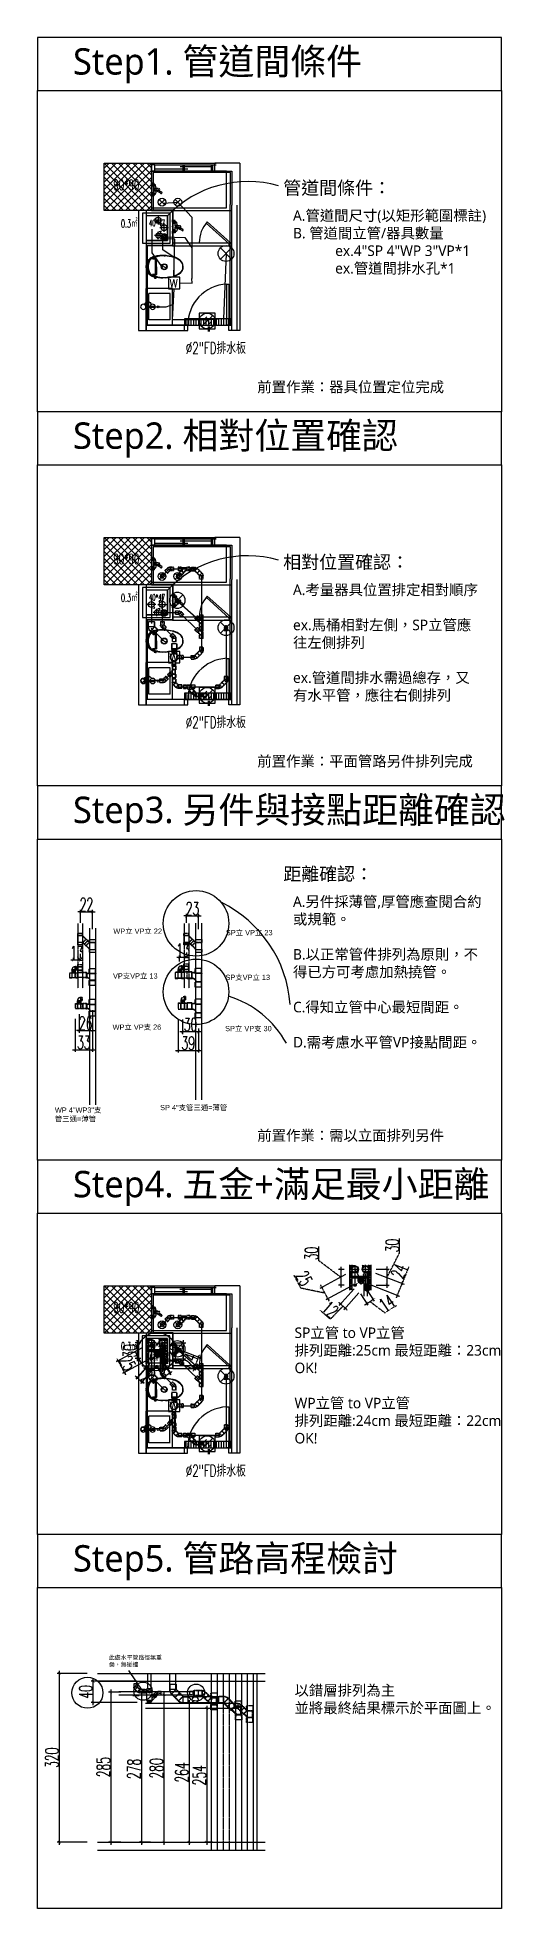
# Model space of a CAD drawing. Header units: millimetres. Extents: x 0 to 887, y -3549 to 0.
import ezdxf
from ezdxf.enums import TextEntityAlignment as Align

# ---------------------------------------------------------------- set-up
doc = ezdxf.new("R2010")
doc.units = ezdxf.units.MM
for name, pattern in [('02_(橋尚興華城後壁段)建築外部參考_TEST$0$CENTER', [2, 1.25, -0.25, 0.25, -0.25]), ('02_(橋尚興華城後壁段)排水底板管路外部參考$0$HIDDEN', [0.375, 0.25, -0.125]), ('CENTER', [2, 1.25, -0.25, 0.25, -0.25]), ('DASHED', [19.05, 12.7, -6.35]), ('HIDDEN', [0.375, 0.25, -0.125]), ('HIDDEN2', [0.1875, 0.125, -0.0625])]:
    doc.linetypes.add(name, pattern=pattern)
for name, color, linetype in [('02_(橋尚興華城後壁段)建築外部參考_TEST$0$A_建築', 8, 'Continuous'), ('02_(橋尚興華城後壁段)建築外部參考_TEST$0$A_建築_衛浴', 8, 'Continuous'), ('02_(橋尚興華城後壁段)排水底板管路外部參考$0$P_排水_配管線_SP', 6, 'Continuous'), ('02_(橋尚興華城後壁段)排水底板管路外部參考$0$P_排水_配管線_VP', 3, '02_(橋尚興華城後壁段)排水底板管路外部參考$0$HIDDEN'), ('02_(橋尚興華城後壁段)排水底板管路外部參考$0$P_排水_配管線_WP', 30, 'Continuous'), ('02_(橋尚興華城後壁段)結構外部參考_TEST$0$B_柱', 1, 'Continuous'), ('02_(橋尚興華城後壁段)結構外部參考_TEST$0$B_樑', 41, 'DASHED'), ('03-P-另件', 51, 'HIDDEN'), ('3', 3, 'Continuous'), ('A-A建築底圖', 8, 'Continuous'), ('P_排水_底板_落水頭', 3, 'Continuous'), ('P_排水_底板_設備排水口', 3, 'Continuous'), ('P_排水_立管_SP', 6, 'Continuous'), ('P_排水_立管_TXT', 7, 'Continuous'), ('P_排水_立管_WP', 30, 'Continuous'), ('SP', 1, 'Continuous'), ('TOILET', 9, 'Continuous'), ('標註', 1, 'Continuous'), ('管道間立管－角鐵', 8, 'Continuous'), ('釋疑', 221, 'Continuous')]:
    doc.layers.add(name, color=color, linetype=linetype)
doc.layers.add('5-預估', color=1, linetype='Continuous', plot=False)
doc.styles.add('CHINA', font='txt.shx', dxfattribs={"bigfont": 'bigfont.shx'})
doc.styles.add('CHINA-H', font='romans.shx', dxfattribs={"width": 0.6, "bigfont": 'chineset.shx'})
doc.styles.add('SINGLE', font='txt.shx', dxfattribs={"width": 0.6, "bigfont": 'chineset.shx'})
doc.styles.get("Standard").update_dxf_attribs({"font": 'arial.ttf'})
doc.dimstyles.new('JJ', dxfattribs={"dimscale": 0, "dimtxt": 25, "dimasz": 5, "dimexe": 4, "dimexo": 20, "dimgap": 1.5, "dimtad": 1, "dimdec": 0, "dimdsep": 46, "dimtxsty": 'CHINA-H', "dimblk": 'ARCHTICK', "dimcen": 72.950957, "dimdle": 5, "dimclrd": 256, "dimclre": 256, "dimclrt": 256, "dimadec": 0, "dimazin": 0, "dimtfac": 1, "dimtdec": 0, "dimtix": 1, "dimtmove": 1, "dimatfit": 3, "dimfxl": 40, "dimtolj": 1, "dimlwd": -1, "dimlwe": -1, "dimarcsym": 0})

msp = doc.modelspace()

# ---------------------------------------------------------------- texts
at = {"color": 143, "true_color": 0x7aafdf, "insert": (67.7, -20.5), "char_height": 50, "attachment_point": 1}
msp.add_mtext_dynamic_manual_height_columns('{\\fMicrosoft JhengHei|b0|i0|c136|p34;Step1. 管道間條件}', width=2640.463, gutter_width=12.5, heights=[0], dxfattribs=at)
at = {"color": 141, "true_color": 0xadddf7, "attachment_point": 1}
for s, width, insert, char_height in [('{\\fMicrosoft JhengHei|b0|i0|c136|p34;管道間條件：}', 2640.463, (466.7, -272.8), 25), ('{\\fMicrosoft JhengHei|b0|i0|c136|p34;A.管道間尺寸(以矩形範圍標註)\\PB. 管道間立管/器具數量\\P^Iex.4"SP 4"WP 3"VP*1^Iex.管道間排水孔*1}', 358.554, (485.3, -327.8), 20), ('{\\fMicrosoft JhengHei|b0|i0|c136|p34;Step2. 相對位置確認}', 2640.463, (67.7, -730.2), 50), ('{\\fMicrosoft JhengHei|b0|i0|c136|p34;相對位置確認：}', 2640.463, (466.7, -982.6), 25), ('{\\fMicrosoft JhengHei|b0|i0|c136|p34;A.考量器具位置排定相對順序\\P\\Pex.馬桶相對左側，SP立管應往左側排列\\P\\Pex.管道間排水需過總存，又有水平管，應往右側排列}', 358.554, (485.3, -1037.6), 20), ('{\\fMicrosoft JhengHei|b0|i0|c136|p34;Step3. 另件與接點距離確認}', 2640.463, (67.7, -1440), 50), ('{\\fMicrosoft JhengHei|b0|i0|c136|p34;距離確認：}', 2640.463, (466.7, -1574), 25), ('{\\fMicrosoft JhengHei|b0|i0|c136|p34;A.另件採薄管,厚管應查閱合約或規範。\\P\\PB.以正常管件排列為原則，不得已方可考慮加熱撓管。\\P\\PC.得知立管中心最短間距。\\P\\PD.需考慮水平管VP接點間距。}', 358.554, (485.3, -1629), 20), ('{\\fMicrosoft JhengHei|b0|i0|c136|p34;Step4. 五金+滿足最小距離}', 2640.463, (67.7, -2149.8), 50), ('{\\fMicrosoft JhengHei|b0|i0|c136|p34;SP立管 to VP立管\\P排列距離:25cm 最短距離：23cm\\POK!\\P\\PWP立管 to VP立管\\P排列距離:24cm 最短距離：22cm\\POK!}', 438.18, (488.2, -2446.7), 20), ('{\\fMicrosoft JhengHei|b0|i0|c136|p34;Step5. 管路高程檢討}', 2640.463, (67.7, -2859.6), 50), ('{\\fMicrosoft JhengHei|b0|i0|c136|p34;以錯層排列為主\\P並將最終結果標示於平面圖上。}', 438.18, (488.2, -3124.9), 20)]:
    msp.add_mtext_dynamic_manual_height_columns(s, width=width, gutter_width=12.5, heights=[0], dxfattribs=dict(at, insert=insert, char_height=char_height))
at = {"color": 7, "char_height": 20, "attachment_point": 1}
for s, width, insert in [('{\\fMicrosoft JhengHei|b0|i0|c136|p34;前置作業：器具位置定位完成}', 358.554, (417.5, -652.9)), ('{\\fMicrosoft JhengHei|b0|i0|c136|p34;前置作業：平面管路另件排列完成}', 452.843, (417.5, -1362.7)), ('{\\fMicrosoft JhengHei|b0|i0|c136|p34;前置作業：需以立面排列另件}', 358.554, (417.5, -2072.5))]:
    msp.add_mtext_dynamic_manual_height_columns(s, width=width, gutter_width=12.5, heights=[0], dxfattribs=dict(at, insert=insert))
at = {"layer": '02_(橋尚興華城後壁段)建築外部參考_TEST$0$A_建築', "style": 'SINGLE', "width": 0.6}
for p in [(144.3, -295.5), (144.3, -1005.3)]:
    msp.add_text('90*90', height=20, dxfattribs=at).set_placement(p, align=Align.BOTTOM_LEFT)
at = {"layer": '02_(橋尚興華城後壁段)建築外部參考_TEST$0$A_建築', "ltscale": 0.8, "style": 'SINGLE', "width": 0.6}
for p in [(174.4, -360.6), (174.4, -1070.4)]:
    msp.add_text('0.3㎡', height=15, dxfattribs=at).set_placement(p, align=Align.CENTER)
at = {"layer": '02_(橋尚興華城後壁段)建築外部參考_TEST$0$A_建築', "style": 'SINGLE', "width": 0.5}
for p in [(226.9, -358), (226.9, -1067.8)]:
    msp.add_text('40*47', height=12, dxfattribs=at).set_placement(p, align=Align.CENTER)
at = {"layer": '02_(橋尚興華城後壁段)排水底板管路外部參考$0$P_排水_配管線_SP', "char_height": 10, "attachment_point": 1}
for s, insert in [('SP{\\fPMingLiU|b0|i0|c136|p18;立} VP{\\fPMingLiU|b0|i0|c136|p18;立} 23', (357.9, -1692.8)), ('SP{\\fPMingLiU|b0|i0|c136|p18;支}VP{\\fPMingLiU|b0|i0|c136|p18;立} 13', (357.1, -1777.7)), ('SP{\\fPMingLiU|b0|i0|c136|p18;立} VP{\\fPMingLiU|b0|i0|c136|p18;支 30}', (356.4, -1874.8)), ('SP 4"{\\fPMingLiU|b0|i0|c136|p18;支管三通}={\\fPMingLiU|b0|i0|c136|p18;薄管}', (233, -2024.6))]:
    msp.add_mtext_dynamic_manual_height_columns(s, width=158.139, gutter_width=1, heights=[0], dxfattribs=dict(at, insert=insert))
at = {"layer": '02_(橋尚興華城後壁段)排水底板管路外部參考$0$P_排水_配管線_WP', "char_height": 10, "attachment_point": 1}
for s, width, insert in [('WP{\\fPMingLiU|b0|i0|c136|p18;立} VP{\\fPMingLiU|b0|i0|c136|p18;立} 22', 158.139, (144.2, -1690.1)), ('VP{\\fPMingLiU|b0|i0|c136|p18;支}VP{\\fPMingLiU|b0|i0|c136|p18;立} 13', 158.139, (143.5, -1775)), ('WP{\\fPMingLiU|b0|i0|c136|p18;立} VP{\\fPMingLiU|b0|i0|c136|p18;支 26}', 158.139, (142.8, -1872.1)), ('WP 4"WP{\\fPMingLiU|b0|i0|c136|p18;3"支管三通}={\\fPMingLiU|b0|i0|c136|p18;薄管}', 100.789, (33.2, -2029.5))]:
    msp.add_mtext_dynamic_manual_height_columns(s, width=width, gutter_width=1, heights=[0], dxfattribs=dict(at, insert=insert))
at = {"layer": '02_(橋尚興華城後壁段)排水底板管路外部參考$0$P_排水_配管線_WP', "color": 6, "insert": (135.7, -3068.7), "char_height": 8, "attachment_point": 1}
msp.add_mtext_dynamic_manual_height_columns('{\\fPMingLiU|b0|i0|c136|p18;此處水平管路徑無重疊，無碰撞}', width=100.9, gutter_width=1, heights=[0], dxfattribs=at)
at = {"layer": 'P_排水_底板_落水頭', "style": 'CHINA', "width": 0.65}
for p in [(395.8, -600.2), (395.8, -1310)]:
    msp.add_text('%%C2"FD排水板', height=22, dxfattribs=at).set_placement(p, align=Align.RIGHT)

# ---------------------------------------------------------------- blocks, each defined once
blk = doc.blocks.new('B049')
for centre in [(-9, -3.1), (8.7, -3.1)]:
    blk.add_circle(centre, 5)
blk.add_arc((0, 0), 6.5, 11.4004, 169.3504)
blk = doc.blocks.new('B004')
for p, q in [((-10.6, 10.6), (10.6, -10.6)), ((-10.6, -10.6), (10.6, 10.6))]:
    blk.add_line(p, q)
blk.add_circle((0, 0), 15)
blk = doc.blocks.new('B018')
blk.add_lwpolyline([(-11, 11), (-11, -11), (11, -11), (11, 11)], close=True)
at = {"style": 'CHINA', "text_generation_flag": 4}
blk.add_text('W', height=16, rotation=180, dxfattribs=at).set_placement((7.4, -8.8))
blk = doc.blocks.new('浴廁排水板')
for p, q in [((15, 14.9), (-15, 14.9)), ((-15, 14.9), (-15, -14.9)), ((-10.6, -10.6), (10.6, 10.6)), ((-1, 7.7), (-8.1, 0.7)), ((15, -14.9), (15, 14.9)), ((-15, -14.9), (15, -14.9)), ((7.5, -1.4), (0.4, -8.4))]:
    blk.add_line(p, q)
blk.add_circle((0, 0), 15)
blk = doc.blocks.new('AS10D2D')
for radius in [5.7, 5.04]:
    blk.add_circle((0, 0), radius)
for centre, start, end in [((-2.6, -2.1), 39.7208, 137.8893), ((2.6, 2.1), 219.7208, 317.8893)]:
    blk.add_arc(centre, 3.33, start, end)
blk = doc.blocks.new('*U254')
blk.add_blockref('AS10D2D', (0, 0))
blk = doc.blocks.new('2吋-廁所管道間-高腳')
at = {"color": 0}
for p, q in [((0.7, -6), (-6, 0.7)), ((-5.7, -2), (2, 5.7)), ((-5.6, 2), (-2, 5.6)), ((3.6, -4.8), (-4.8, 3.6)), ((-4.1, -4.4), (4.4, 4.1)), ((5.4, -2.7), (-2.7, 5.4)), ((-1.5, -5.8), (5.8, 1.5)), ((6, 0.7), (0.7, 6)), ((3.1, -5.2), (5.2, -3.1))]:
    blk.add_line(p, q, dxfattribs=at)
blk.add_circle((0, 0), 6)
blk = doc.blocks.new('4')
at = {"layer": '5-預估', "color": 0}
for points in [[(0, -16.4), (0, -2.5), (0, 0)], [(-8.2, -8.2), (5.7, -8.2), (8.2, -8.2)]]:
    blk.add_lwpolyline(points, dxfattribs=at)
blk.add_circle((0, -8.2), 5.7, dxfattribs=at)
at = {"layer": '5-預估', "color": 0, "style": 'CHINA', "width": 0.65}
blk.add_text('4"', height=3, dxfattribs=at).set_placement((-6.8, -3.4))
blk = doc.blocks.new('pbst100')
at = {"color": 0, "linetype": 'ByBlock'}
for p, q in [((-13.1, -6.4), (-13.1, 6.4)), ((-4.7, 6.4), (-13.1, 6.4)), ((-3.9, 5.7), (-13.1, 5.7)), ((6.4, 21.9), (-6.4, 21.9)), ((-6.4, 12.7), (-6.4, 21.9)), ((-6.4, 12.7), (-5.7, 12.1)), ((-5.7, 12.7), (-5.7, 21.9)), ((-5.7, 12.7), (-5, 12)), ((5.7, 12.7), (-5.7, 12.7)), ((5, 12), (-5, 12)), ((-3.9, 5.7), (-3.2, 5)), ((-3.9, -5.7), (-3.9, 5.7)), ((-3.2, 5), (-2.6, 5)), ((-3.2, -5), (-3.2, 5)), ((5.7, 12.7), (5, 12)), ((5.7, 12.7), (5.7, 21.9)), ((6.4, 12.7), (5.7, 12)), ((6.4, 12.7), (6.4, 21.9)), ((13.2, 6.4), (12.5, 5.7)), ((13.2, 5.7), (12.5, 5)), ((12.5, -5), (12.5, 5)), ((22.4, 6.4), (13.2, 6.4)), ((13.2, -5.7), (13.2, 5.7)), ((22.4, 5.7), (13.2, 5.7)), ((22.4, -6.4), (22.4, 6.4)), ((-3.9, -5.7), (-13.1, -5.7)), ((-3.9, -6.4), (-13.1, -6.4)), ((-3.9, -5.7), (-3.2, -5)), ((-3.9, -6.4), (-3.2, -5.7)), ((-3.2, -5), (12.5, -5)), ((-3.2, -5.7), (12.5, -5.7)), ((13.2, -5.7), (12.5, -5)), ((13.2, -6.4), (12.5, -5.7)), ((22.4, -5.7), (13.2, -5.7)), ((22.4, -6.4), (13.2, -6.4))]:
    blk.add_line(p, q, dxfattribs=at)
for centre, radius, start, end in [((1.5, 10.4), 7.36, 166.9436, 213.1908), ((1.5, 10.4), 6.7, 165.7678, 232.9581), ((12, 12), 6.94, 179.2101, 275.135), ((12, 12), 6.28, 179.2101, 275.135)]:
    blk.add_arc(centre, radius, start, end, dxfattribs=at)
blk = doc.blocks.new('*U114')
blk.add_blockref('pbst100', (0, 0))
blk = doc.blocks.new('patt100050')
at = {"color": 0, "linetype": 'ByBlock'}
for p, q in [((-8.6, 6), (-3.4, 6)), ((-8.6, 6), (-8.6, -6.1)), ((-8.6, 5.7), (-3.6, 5.7)), ((-3.6, 5.7), (-3.2, 5.3)), ((-3.6, 5.7), (-3.6, -5.7)), ((-3.4, 8.5), (-3.4, 6)), ((-3.4, 8.5), (3.3, 8.5)), ((-3.2, 5.3), (-2.7, 5.3)), ((-3.2, 5.3), (-3.2, -5.3)), ((-3, 8.5), (-3, 6)), ((-3, 6), (3, 6)), ((-3, 6), (-2.7, 5.7)), ((-2.7, 5.7), (2.6, 5.7)), ((-2.7, 5.7), (-2.7, 5.3)), ((3, 6), (2.6, 5.7)), ((2.6, 5.7), (2.6, 5.3)), ((3.2, 5.3), (2.6, 5.3)), ((3, 8.5), (3, 6)), ((3.5, 5.7), (3.2, 5.3)), ((3.2, 5.3), (3.2, -5.3)), ((3.3, 8.5), (3.3, 6)), ((3.3, 6), (8.5, 6)), ((3.5, 5.7), (3.5, -5.7)), ((3.5, 5.7), (8.5, 5.7)), ((8.5, 6), (8.5, -6.1)), ((-8.6, -5.7), (-3.6, -5.7)), ((-8.6, -6.1), (-3.6, -6.1)), ((-3.6, -5.7), (-3.2, -5.3)), ((-3.6, -6.1), (-3.2, -5.7)), ((-3.2, -5.3), (3.2, -5.3)), ((-3.2, -5.7), (3.2, -5.7)), ((3.5, -5.7), (3.2, -5.3)), ((3.5, -6.1), (3.2, -5.7)), ((3.5, -5.7), (8.5, -5.7)), ((3.5, -6.1), (8.5, -6.1))]:
    blk.add_line(p, q, dxfattribs=at)
blk = doc.blocks.new('*U161')
blk.add_blockref('patt100050', (0, 0))
blk = doc.blocks.new('pall050')
at = {"color": 0, "linetype": 'ByBlock'}
for p, q in [((-5.8, 3.3), (-3.3, 3.3)), ((-5.8, -3.3), (-5.8, 3.3)), ((-5.8, 3), (-3.3, 3)), ((-3.3, 6), (3.3, 6)), ((-3.3, 3.3), (-3.3, 6)), ((-3.3, 3), (-3, 2.7)), ((-3.3, -3), (-3.3, 3)), ((-3, 3.5), (-3, 6)), ((-3, 3.5), (3, 3.5)), ((-3, 3.5), (-2.7, 3.2)), ((-3, 2.7), (-2.7, 2.7)), ((-3, -2.7), (-3, 2.7)), ((-2.7, 3.2), (2.7, 3.2)), ((-2.7, 3.2), (-2.7, 2.7)), ((3, 3.5), (2.7, 3.2)), ((3, 3.5), (3, 6)), ((3.3, 3.5), (3, 3.2)), ((3.3, 3.5), (3.3, 6)), ((-5.8, -3), (-3.3, -3)), ((-5.8, -3.3), (-3.3, -3.3)), ((-3.3, -3), (-3, -2.7)), ((-3.3, -3.3), (-3, -3))]:
    blk.add_line(p, q, dxfattribs=at)
for radius in [5.49, 5.79]:
    blk.add_arc((-2.8, 2.8), radius, 267.6306, 4.3449, dxfattribs=at)
blk = doc.blocks.new('*U162')
blk.add_blockref('pall050', (0, 0))
blk = doc.blocks.new('patt080050')
at = {"color": 0, "linetype": 'ByBlock'}
for p, q in [((-7.3, 4.75), (-3.3, 4.75)), ((-7.3, 4.75), (-7.3, -4.75)), ((-7.3, 4.45), (-3.3, 4.45)), ((-3.3, 7.25), (3.3, 7.25)), ((-3.3, 7.25), (-3.3, 4.75)), ((-3.3, 4.45), (-3, 4.15)), ((-3.3, 4.45), (-3.3, 4.45)), ((-3.3, 4.45), (-3.3, -4.45)), ((-3, 7.25), (-3, 4.75)), ((-3, 4.75), (-2.7, 4.45)), ((-3, 4.75), (3, 4.75)), ((-3, 4.15), (-2.7, 4.15)), ((-3, 4.15), (-3, -4.15)), ((-2.7, 4.45), (-2.7, 4.15)), ((-2.7, 4.45), (2.7, 4.45)), ((3, 4.75), (2.7, 4.45)), ((2.7, 4.45), (2.7, 4.15)), ((3, 4.15), (2.7, 4.15)), ((3, 7.25), (3, 4.75)), ((3.3, 4.45), (3, 4.15)), ((3, 4.15), (3, -4.15)), ((3.3, 7.25), (3.3, 4.75)), ((3.3, 4.75), (7.3, 4.75)), ((3.3, 4.45), (7.3, 4.45)), ((3.3, 4.45), (3.3, 4.45)), ((3.3, 4.45), (3.3, -4.45)), ((7.3, 4.75), (7.3, -4.75)), ((-7.3, -4.45), (-3.3, -4.45)), ((-7.3, -4.75), (-3.3, -4.75)), ((-3.3, -4.45), (-3, -4.15)), ((-3.3, -4.75), (-3, -4.45)), ((-3.3, -4.75), (-3.3, -4.75)), ((-3, -4.15), (3, -4.15)), ((-3, -4.45), (3, -4.45)), ((3.3, -4.45), (3, -4.15)), ((3.3, -4.75), (3, -4.45)), ((3.3, -4.45), (7.3, -4.45)), ((3.3, -4.75), (7.3, -4.75)), ((3.3, -4.75), (3.3, -4.75))]:
    blk.add_line(p, q, dxfattribs=at)
blk = doc.blocks.new('*U160')
blk.add_blockref('patt080050', (0, 0))
blk = doc.blocks.new('_ArchTick')
at = {"color": 0, "linetype": 'ByBlock', "const_width": 0.15}
blk.add_lwpolyline([(-0.5, -0.5), (0.5, 0.5)], dxfattribs=at)
blk = doc.blocks.new('*D289')
at = {"layer": '02_(橋尚興華城後壁段)排水底板管路外部參考$0$P_排水_配管線_SP', "linetype": 'Continuous', "transparency": 16777216}
for p, q in [((283, -1735.4), (283, -1741.1)), ((270, -1752.7), (270, -1741.1))]:
    blk.add_line(p, q, dxfattribs=at)
at = {"layer": '02_(橋尚興華城後壁段)排水底板管路外部參考$0$P_排水_配管線_SP', "transparency": 16777216}
for p, q in [((270, -1745.1), (265, -1745.1)), ((283, -1745.1), (270, -1745.1)), ((283, -1745.1), (288, -1745.1))]:
    blk.add_line(p, q, dxfattribs=at)
at = {"layer": '02_(橋尚興華城後壁段)排水底板管路外部參考$0$P_排水_配管線_SP', "transparency": 16777216, "xscale": 5, "yscale": 5, "zscale": 5}
blk.add_blockref('_ArchTick', (270, -1745.1), dxfattribs=at)
at = {"layer": '02_(橋尚興華城後壁段)排水底板管路外部參考$0$P_排水_配管線_SP', "transparency": 16777216, "xscale": 5, "yscale": 5, "zscale": 5, "rotation": 180}
blk.add_blockref('_ArchTick', (283, -1745.1), dxfattribs=at)
at = {"layer": '02_(橋尚興華城後壁段)排水底板管路外部參考$0$P_排水_配管線_SP', "transparency": 16777216, "insert": (276.5, -1731.1), "char_height": 25, "attachment_point": 5, "style": 'CHINA-H'}
blk.add_mtext('\\A1;13', dxfattribs=at)
blk = doc.blocks.new('*D290')
at = {"layer": '02_(橋尚興華城後壁段)排水底板管路外部參考$0$P_排水_配管線_SP', "linetype": 'Continuous', "transparency": 16777216}
for p, q in [((275.6, -1862.9), (275.6, -1890.3)), ((306, -1879.6), (306, -1890.3))]:
    blk.add_line(p, q, dxfattribs=at)
at = {"layer": '02_(橋尚興華城後壁段)排水底板管路外部參考$0$P_排水_配管線_SP', "transparency": 16777216}
blk.add_line((311, -1886.3), (270.6, -1886.3), dxfattribs=at)
at = {"layer": '02_(橋尚興華城後壁段)排水底板管路外部參考$0$P_排水_配管線_SP', "transparency": 16777216, "xscale": 5, "yscale": 5, "zscale": 5, "rotation": 180}
blk.add_blockref('_ArchTick', (275.6, -1886.3), dxfattribs=at)
at = {"layer": '02_(橋尚興華城後壁段)排水底板管路外部參考$0$P_排水_配管線_SP', "transparency": 16777216, "xscale": 5, "yscale": 5, "zscale": 5}
blk.add_blockref('_ArchTick', (306, -1886.3), dxfattribs=at)
at = {"layer": '02_(橋尚興華城後壁段)排水底板管路外部參考$0$P_排水_配管線_SP', "transparency": 16777216, "insert": (290.8, -1872.3), "char_height": 25, "attachment_point": 5, "style": 'CHINA-H'}
blk.add_mtext('\\A1;30', dxfattribs=at)
blk = doc.blocks.new('*D291')
at = {"layer": '02_(橋尚興華城後壁段)排水底板管路外部參考$0$P_排水_配管線_SP', "linetype": 'Continuous', "transparency": 16777216}
for p, q in [((267, -1862.9), (267, -1925.5)), ((306, -1879.6), (306, -1925.5))]:
    blk.add_line(p, q, dxfattribs=at)
at = {"layer": '02_(橋尚興華城後壁段)排水底板管路外部參考$0$P_排水_配管線_SP', "transparency": 16777216}
blk.add_line((262, -1921.5), (311, -1921.5), dxfattribs=at)
at = {"layer": '02_(橋尚興華城後壁段)排水底板管路外部參考$0$P_排水_配管線_SP', "transparency": 16777216, "xscale": 5, "yscale": 5, "zscale": 5, "rotation": 180}
blk.add_blockref('_ArchTick', (267, -1921.5), dxfattribs=at)
at = {"layer": '02_(橋尚興華城後壁段)排水底板管路外部參考$0$P_排水_配管線_SP', "transparency": 16777216, "xscale": 5, "yscale": 5, "zscale": 5}
blk.add_blockref('_ArchTick', (306, -1921.5), dxfattribs=at)
at = {"layer": '02_(橋尚興華城後壁段)排水底板管路外部參考$0$P_排水_配管線_SP', "transparency": 16777216, "insert": (286.5, -1907.5), "char_height": 25, "attachment_point": 5, "style": 'CHINA-H'}
blk.add_mtext('\\A1;39', dxfattribs=at)
blk = doc.blocks.new('payt100080')
at = {"color": 0, "linetype": 'ByBlock'}
for p, q in [((-17.3, 6), (-12.8, 6)), ((-17.3, 6), (-17.3, -6.1)), ((-17.3, 5.7), (-12.3, 5.7)), ((-8.7, 15.5), (-15.5, 8.7)), ((-12.8, 6), (-15.5, 8.7)), ((-12.4, 6.1), (-15.2, 8.9)), ((-6.1, 12.4), (-12.4, 6.1)), ((-12.4, 6.1), (-11.9, 6.1)), ((-12.3, 5.7), (-11.9, 5.3)), ((-12.3, 5.7), (-12.3, -5.7)), ((-6.1, 11.9), (-11.9, 6.1)), ((-11.9, 6.1), (-11.1, 5.3)), ((-11.9, 5.3), (-11.1, 5.3)), ((-11.9, 5.3), (-11.9, -5.3)), ((-6.1, 12.4), (-8.9, 15.2)), ((-5.9, 12.7), (-8.7, 15.5)), ((-6.1, 12.4), (-6.1, 11.9)), ((-6.1, 11.9), (0.4, 5.3)), ((-5.9, 12.7), (-5.9, 12.2)), ((-5.9, 12.2), (0.6, 5.7)), ((1.2, 5.3), (0.4, 5.3)), ((1.2, 5.7), (0.6, 5.7)), ((1.5, 6), (1.2, 5.7)), ((1.5, 5.7), (1.2, 5.3)), ((1.2, 5.3), (1.2, -5.3)), ((1.5, 6), (6.5, 6)), ((1.5, 5.7), (6.5, 5.7)), ((1.5, 5.7), (1.5, -5.7)), ((6.5, 6), (6.5, -6.1)), ((-17.3, -5.7), (-12.3, -5.7)), ((-17.3, -6.1), (-12.3, -6.1)), ((-12.3, -5.7), (-11.9, -5.3)), ((-12.3, -6.1), (-11.9, -5.7)), ((1.5, -5.7), (1.2, -5.3)), ((1.5, -6.1), (1.2, -5.7)), ((1.5, -5.7), (6.5, -5.7)), ((1.5, -6.1), (6.5, -6.1))]:
    blk.add_line(p, q, dxfattribs=at)
for p, q in [((-11.9, -5.3), (1.2, -5.3)), ((-11.9, -5.7), (1.2, -5.7))]:
    blk.add_line(p, q)
blk = doc.blocks.new('*U189')
blk.add_blockref('payt100080', (-0.1, 0))
blk = doc.blocks.new('payt080')
at = {"color": 0, "linetype": 'ByBlock'}
for p, q in [((-15.2, 4.8), (-11.5, 4.8)), ((-15.2, 4.8), (-15.2, -4.8)), ((-15.2, 4.4), (-11.2, 4.4)), ((-7.5, 14.2), (-14.2, 7.5)), ((-11.5, 4.8), (-14.2, 7.5)), ((-11.2, 4.9), (-14, 7.7)), ((-4.9, 11.2), (-11.2, 4.9)), ((-11.2, 4.9), (-10.8, 4.9)), ((-11.2, 4.4), (-10.9, 4.1)), ((-11.2, 4.4), (-11.2, -4.5)), ((-10.9, 4.1), (-10, 4.1)), ((-10.9, 4.1), (-10.9, -4.1)), ((-4.9, 10.8), (-10.8, 4.9)), ((-10.8, 4.9), (-10, 4.1)), ((-4.9, 11.2), (-7.7, 14)), ((-4.7, 11.4), (-7.5, 14.2)), ((-4.9, 11.2), (-4.9, 10.8)), ((-4.9, 10.8), (1.7, 4.1)), ((-4.7, 11.4), (-4.7, 11)), ((-4.7, 11), (1.8, 4.5)), ((1.8, 4.1), (1.7, 4.1)), ((2.1, 4.8), (1.8, 4.5)), ((2.1, 4.4), (1.8, 4.1)), ((1.8, 4.1), (1.8, -4.1)), ((2.1, 4.8), (6.1, 4.8)), ((2.1, 4.4), (6.1, 4.4)), ((2.1, 4.4), (2.1, -4.5)), ((6.1, 4.8), (6.1, -4.8)), ((-15.2, -4.5), (-11.2, -4.5)), ((-15.2, -4.8), (-11.2, -4.8)), ((-11.2, -4.5), (-10.9, -4.1)), ((-11.2, -4.8), (-10.9, -4.5)), ((2.1, -4.5), (1.8, -4.1)), ((2.1, -4.8), (1.8, -4.5)), ((2.1, -4.5), (6.1, -4.5)), ((2.1, -4.8), (6.1, -4.8))]:
    blk.add_line(p, q, dxfattribs=at)
for p, q in [((-10.9, -4.1), (1.8, -4.1)), ((-10.9, -4.5), (1.8, -4.5))]:
    blk.add_line(p, q)
blk = doc.blocks.new('*U190')
blk.add_blockref('payt080', (0.1, 0))
blk = doc.blocks.new('*D292')
at = {"layer": '02_(橋尚興華城後壁段)排水底板管路外部參考$0$P_排水_配管線_SP', "transparency": 16777216}
for p, q in [((283, -1666.3), (278, -1666.3)), ((283, -1666.3), (306, -1666.3)), ((306, -1666.3), (311, -1666.3))]:
    blk.add_line(p, q, dxfattribs=at)
at = {"layer": '02_(橋尚興華城後壁段)排水底板管路外部參考$0$P_排水_配管線_SP', "linetype": 'Continuous', "transparency": 16777216}
for p, q in [((283, -1679.4), (283, -1662.3)), ((306, -1691.2), (306, -1662.3))]:
    blk.add_line(p, q, dxfattribs=at)
at = {"layer": '02_(橋尚興華城後壁段)排水底板管路外部參考$0$P_排水_配管線_SP', "transparency": 16777216, "xscale": 5, "yscale": 5, "zscale": 5}
blk.add_blockref('_ArchTick', (283, -1666.3), dxfattribs=at)
at = {"layer": '02_(橋尚興華城後壁段)排水底板管路外部參考$0$P_排水_配管線_SP', "transparency": 16777216, "xscale": 5, "yscale": 5, "zscale": 5, "rotation": 180}
blk.add_blockref('_ArchTick', (306, -1666.3), dxfattribs=at)
at = {"layer": '02_(橋尚興華城後壁段)排水底板管路外部參考$0$P_排水_配管線_SP', "transparency": 16777216, "insert": (294.5, -1652.3), "char_height": 25, "attachment_point": 5, "style": 'CHINA-H'}
blk.add_mtext('\\A1;23', dxfattribs=at)
blk = doc.blocks.new('pbst100080')
at = {"color": 0, "linetype": 'ByBlock'}
for p, q in [((-3.4, 6.4), (-12.4, 6.4)), ((-12.4, -6.4), (-12.4, 6.4)), ((-3.2, 5.7), (-12.4, 5.7)), ((5.1, 18.2), (-5.1, 18.2)), ((-5.1, 11), (-5.1, 18.2)), ((-5.1, 11), (-4.4, 10.3)), ((-4.4, 11), (-4.4, 18.2)), ((4.4, 11), (-4.4, 11)), ((-4.4, 11), (-3.8, 10.3)), ((3.8, 10.3), (-3.8, 10.3)), ((-3.2, 5.7), (-2.5, 5)), ((-3.2, -5.7), (-3.2, 5.7)), ((-2.5, 5), (-1.4, 5)), ((-2.5, -5), (-2.5, 5)), ((4.4, 11), (3.8, 10.3)), ((4.4, 11), (4.4, 18.2)), ((5.1, 11), (4.4, 10.3)), ((5.1, 11), (5.1, 18.2)), ((10.2, 6.4), (9.5, 5.7)), ((10.2, 5.7), (9.5, 5)), ((9.5, -5), (9.5, 5)), ((19.4, 6.4), (10.2, 6.4)), ((19.4, 5.7), (10.2, 5.7)), ((10.2, -5.7), (10.2, 5.7)), ((19.4, -6.4), (19.4, 6.4)), ((-3.2, -5.7), (-12.4, -5.7)), ((-3.2, -6.4), (-12.4, -6.4)), ((-3.2, -5.7), (-2.5, -5)), ((-3.2, -6.4), (-2.5, -5.7)), ((-2.5, -5), (9.5, -5)), ((9.5, -5.7), (-2.5, -5.7)), ((10.2, -5.7), (9.5, -5)), ((10.2, -6.4), (9.5, -5.7)), ((19.4, -5.7), (10.2, -5.7)), ((19.4, -6.4), (10.2, -6.4))]:
    blk.add_line(p, q, dxfattribs=at)
for centre, radius, start, end in [((3.1, 10.2), 7.51, 178.9747, 210.8859), ((3.1, 10.2), 6.85, 178.9747, 229.0547), ((8.9, 10.1), 5.14, 177.4694, 277.8265), ((8.9, 10.1), 4.48, 177.4694, 277.8265)]:
    blk.add_arc(centre, radius, start, end, dxfattribs=at)
blk = doc.blocks.new('*U191')
blk.add_blockref('pbst100080', (0, 0))
blk = doc.blocks.new('*D293')
at = {"layer": '02_(橋尚興華城後壁段)排水底板管路外部參考$0$P_排水_配管線_WP', "transparency": 16777216}
for p, q in [((82, -1658.6), (77, -1658.6)), ((82, -1658.6), (104.5, -1658.6)), ((104.5, -1658.6), (109.5, -1658.6))]:
    blk.add_line(p, q, dxfattribs=at)
at = {"layer": '02_(橋尚興華城後壁段)排水底板管路外部參考$0$P_排水_配管線_WP', "linetype": 'Continuous', "transparency": 16777216}
for p, q in [((82, -1679.4), (82, -1654.6)), ((104.5, -1691.2), (104.5, -1654.6))]:
    blk.add_line(p, q, dxfattribs=at)
at = {"layer": '02_(橋尚興華城後壁段)排水底板管路外部參考$0$P_排水_配管線_WP', "transparency": 16777216, "xscale": 5, "yscale": 5, "zscale": 5}
blk.add_blockref('_ArchTick', (82, -1658.6), dxfattribs=at)
at = {"layer": '02_(橋尚興華城後壁段)排水底板管路外部參考$0$P_排水_配管線_WP', "transparency": 16777216, "xscale": 5, "yscale": 5, "zscale": 5, "rotation": 180}
blk.add_blockref('_ArchTick', (104.5, -1658.6), dxfattribs=at)
at = {"layer": '02_(橋尚興華城後壁段)排水底板管路外部參考$0$P_排水_配管線_WP', "transparency": 16777216, "insert": (93.2, -1644.6), "char_height": 25, "attachment_point": 5, "style": 'CHINA-H'}
blk.add_mtext('\\A1;22', dxfattribs=at)
blk = doc.blocks.new('*D294')
at = {"layer": '02_(橋尚興華城後壁段)排水底板管路外部參考$0$P_排水_配管線_WP', "linetype": 'Continuous', "transparency": 16777216}
for p, q in [((81.5, -1738.2), (81.5, -1745.9)), ((68.4, -1748.7), (68.4, -1745.9))]:
    blk.add_line(p, q, dxfattribs=at)
at = {"layer": '02_(橋尚興華城後壁段)排水底板管路外部參考$0$P_排水_配管線_WP', "transparency": 16777216}
for p, q in [((68.4, -1749.9), (63.4, -1749.9)), ((81.5, -1749.9), (68.4, -1749.9)), ((81.5, -1749.9), (86.5, -1749.9))]:
    blk.add_line(p, q, dxfattribs=at)
at = {"layer": '02_(橋尚興華城後壁段)排水底板管路外部參考$0$P_排水_配管線_WP', "transparency": 16777216, "xscale": 5, "yscale": 5, "zscale": 5}
blk.add_blockref('_ArchTick', (68.4, -1749.9), dxfattribs=at)
at = {"layer": '02_(橋尚興華城後壁段)排水底板管路外部參考$0$P_排水_配管線_WP', "transparency": 16777216, "xscale": 5, "yscale": 5, "zscale": 5, "rotation": 180}
blk.add_blockref('_ArchTick', (81.5, -1749.9), dxfattribs=at)
at = {"layer": '02_(橋尚興華城後壁段)排水底板管路外部參考$0$P_排水_配管線_WP', "transparency": 16777216, "insert": (74.9, -1735.9), "char_height": 25, "attachment_point": 5, "style": 'CHINA-H'}
blk.add_mtext('\\A1;13', dxfattribs=at)
blk = doc.blocks.new('*D295')
at = {"layer": '02_(橋尚興華城後壁段)排水底板管路外部參考$0$P_排水_配管線_WP', "linetype": 'Continuous', "transparency": 16777216}
for p, q in [((104.5, -1844.8), (104.5, -1887.6)), ((79, -1852.7), (79, -1887.6))]:
    blk.add_line(p, q, dxfattribs=at)
at = {"layer": '02_(橋尚興華城後壁段)排水底板管路外部參考$0$P_排水_配管線_WP', "transparency": 16777216}
for p, q in [((79, -1883.6), (74, -1883.6)), ((79, -1883.6), (104.5, -1883.6)), ((104.5, -1883.6), (109.5, -1883.6))]:
    blk.add_line(p, q, dxfattribs=at)
at = {"layer": '02_(橋尚興華城後壁段)排水底板管路外部參考$0$P_排水_配管線_WP', "transparency": 16777216, "xscale": 5, "yscale": 5, "zscale": 5}
blk.add_blockref('_ArchTick', (79, -1883.6), dxfattribs=at)
at = {"layer": '02_(橋尚興華城後壁段)排水底板管路外部參考$0$P_排水_配管線_WP', "transparency": 16777216, "xscale": 5, "yscale": 5, "zscale": 5, "rotation": 180}
blk.add_blockref('_ArchTick', (104.5, -1883.6), dxfattribs=at)
at = {"layer": '02_(橋尚興華城後壁段)排水底板管路外部參考$0$P_排水_配管線_WP', "transparency": 16777216, "insert": (91.7, -1869.6), "char_height": 25, "attachment_point": 5, "style": 'CHINA-H'}
blk.add_mtext('\\A1;26', dxfattribs=at)
blk = doc.blocks.new('*D296')
at = {"layer": '02_(橋尚興華城後壁段)排水底板管路外部參考$0$P_排水_配管線_WP', "linetype": 'Continuous', "transparency": 16777216}
for p, q in [((71.7, -1861.6), (71.7, -1924.1)), ((104.5, -1854.6), (104.5, -1924.1))]:
    blk.add_line(p, q, dxfattribs=at)
at = {"layer": '02_(橋尚興華城後壁段)排水底板管路外部參考$0$P_排水_配管線_WP', "transparency": 16777216}
blk.add_line((66.7, -1920.1), (109.5, -1920.1), dxfattribs=at)
at = {"layer": '02_(橋尚興華城後壁段)排水底板管路外部參考$0$P_排水_配管線_WP', "transparency": 16777216, "xscale": 5, "yscale": 5, "zscale": 5, "rotation": 180}
blk.add_blockref('_ArchTick', (71.7, -1920.1), dxfattribs=at)
at = {"layer": '02_(橋尚興華城後壁段)排水底板管路外部參考$0$P_排水_配管線_WP', "transparency": 16777216, "xscale": 5, "yscale": 5, "zscale": 5}
blk.add_blockref('_ArchTick', (104.5, -1920.1), dxfattribs=at)
at = {"layer": '02_(橋尚興華城後壁段)排水底板管路外部參考$0$P_排水_配管線_WP', "transparency": 16777216, "insert": (88.1, -1906.1), "char_height": 25, "attachment_point": 5, "style": 'CHINA-H'}
blk.add_mtext('\\A1;33', dxfattribs=at)
blk = doc.blocks.new('*D280')
at = {"linetype": 'Continuous', "transparency": 16777216}
for p, q in [((188.8, -3117.8), (101.8, -3117.8)), ((189.2, -3157.9), (101.8, -3157.9))]:
    blk.add_line(p, q, dxfattribs=at)
at = {"transparency": 16777216}
blk.add_line((105.8, -3162.9), (105.8, -3112.8), dxfattribs=at)
at = {"transparency": 16777216, "xscale": 5, "yscale": 5, "zscale": 5}
for p, rotation in [((105.8, -3117.8), 90), ((105.8, -3157.9), 270)]:
    blk.add_blockref('_ArchTick', p, dxfattribs=dict(at, rotation=rotation))
at = {"transparency": 16777216, "insert": (91.8, -3137.9), "char_height": 25, "attachment_point": 5, "rotation": 90, "style": 'CHINA-H'}
blk.add_mtext('\\A1;40', dxfattribs=at)
blk = doc.blocks.new('*D297')
at = {"linetype": 'Continuous', "transparency": 16777216}
for p, q in [((94.3, -3102.8), (37.6, -3102.8)), ((94.3, -3422.8), (37.6, -3422.8))]:
    blk.add_line(p, q, dxfattribs=at)
at = {"transparency": 16777216}
blk.add_line((41.6, -3097.8), (41.6, -3427.8), dxfattribs=at)
at = {"transparency": 16777216, "xscale": 5, "yscale": 5, "zscale": 5}
for p, rotation in [((41.6, -3102.8), 90), ((41.6, -3422.8), 270)]:
    blk.add_blockref('_ArchTick', p, dxfattribs=dict(at, rotation=rotation))
at = {"transparency": 16777216, "insert": (27.6, -3262.8), "char_height": 25, "attachment_point": 5, "rotation": 90, "style": 'CHINA-H'}
blk.add_mtext('\\A1;320', dxfattribs=at)
blk = doc.blocks.new('pbyt100080')
at = {"color": 0, "linetype": 'ByBlock'}
for p, q in [((-21.3, -6.4), (-21.3, 6.4)), ((-13.5, 6.4), (-21.3, 6.4)), ((-21.3, 5.7), (-12.1, 5.2)), ((-10.7, 17.8), (-17.8, 10.7)), ((-13.5, 6.4), (-17.8, 10.7)), ((-17.4, 11.1), (-12.1, 6.3)), ((-6.3, 12.1), (-12.1, 6.3)), ((-12.1, 6.3), (-11.1, 6.3)), ((-12.1, 5.2), (-11.4, 4.5)), ((-12.1, -5.2), (-12.1, 5.2)), ((-11.4, -4.5), (-11.4, 4.5)), ((-9.3, 4.5), (-11.4, 4.5)), ((-11.1, 17.4), (-6.3, 12.1)), ((-6.3, 11.1), (-11.1, 6.3)), ((-11.1, 6.3), (-9.3, 4.5)), ((-5.7, 12.7), (-10.7, 17.8)), ((-6.3, 12.1), (-6.3, 11.1)), ((-6.3, 11.1), (0.3, 4.5)), ((-5.7, 12.7), (-5.7, 11.7)), ((-5.7, 11.7), (0.3, 5.7)), ((0.7, 5.7), (0.3, 5.7)), ((0.7, 4.5), (0.3, 4.5)), ((1.4, 6.4), (0.7, 5.7)), ((1.4, 5.2), (0.7, 4.5)), ((0.7, -4.5), (0.7, 4.5)), ((10.6, 6.4), (1.4, 6.4)), ((10.6, 5.7), (1.4, 5.2)), ((1.4, -5.2), (1.4, 5.2)), ((10.6, -6.4), (10.6, 6.4)), ((-21.3, -5.7), (-12.1, -5.2)), ((-12.1, -6.4), (-21.3, -6.4)), ((-12.1, -5.2), (-11.4, -4.5)), ((-12.1, -6.4), (-11.4, -5.7)), ((0.7, -4.5), (-11.4, -4.5)), ((0.7, -5.7), (-11.4, -5.7)), ((1.4, -5.2), (0.7, -4.5)), ((1.4, -6.4), (0.7, -5.7)), ((10.6, -5.7), (1.4, -5.2)), ((10.6, -6.4), (1.4, -6.4))]:
    blk.add_line(p, q, dxfattribs=at)
blk = doc.blocks.new('*U115')
blk.add_blockref('pbyt100080', (0, 0))
blk = doc.blocks.new('pbls080')
at = {"color": 0, "linetype": 'ByBlock'}
for p, q in [((-9.5, -5), (-9.5, 5)), ((-9.5, 5), (-2.1, 5)), ((-9.5, 4.5), (-2.3, 4.5)), ((-2.3, 4.5), (-2, 4.2)), ((-2.3, -4.5), (-2.3, 4.5)), ((-2.1, 5), (3.2, 10.2)), ((-2, -4.2), (-2, 4.2)), ((-1.5, 4.8), (3.6, 9.9)), ((4.8, -1.5), (-1.5, 4.8)), ((-1.5, 4.8), (-1.5, 4.3)), ((-1.5, 4.8), (-1.5, 4.8)), ((4.3, -1.5), (-1.5, 4.3)), ((10.2, 3.2), (3.2, 10.2)), ((4.8, -1.5), (9.9, 3.6)), ((5.1, -1.9), (10.2, 3.2)), ((-9.5, -4.5), (-2.3, -4.5)), ((-9.5, -5), (-2.3, -5)), ((-2.3, -4.5), (-2, -4.2)), ((4.8, -1.5), (4.3, -1.5))]:
    blk.add_line(p, q, dxfattribs=at)
for centre, radius, start, end in [((-1.9, 4.5), 0.379, 249.3125, 335.6875), ((-5.4, 13), 18.2, 279.7118, 305.2882), ((-2.7, 6.5), 10.7, 273.7312, 311.2688)]:
    blk.add_arc(centre, radius, start, end, dxfattribs=at)
blk = doc.blocks.new('*U48')
blk.add_blockref('pbls080', (0, 0))
blk = doc.blocks.new('pbyt100')
at = {"color": 0, "linetype": 'ByBlock'}
for p, q in [((-23, -6.4), (-23, 6.4)), ((-15.6, 6.4), (-23, 6.4)), ((-13.8, 5.2), (-23, 5.7)), ((-21.5, 12.4), (-12.4, 21.5)), ((-15.6, 6.4), (-21.5, 12.4)), ((-14.1, 6.8), (-21, 12.9)), ((-14.1, 6.8), (-6.8, 14.1)), ((-14.1, 6.8), (-12.4, 6.8)), ((-13.8, 5.2), (-13.8, -5.2)), ((-13.8, 5.2), (-12.6, 3.9)), ((-6.8, 14.1), (-12.9, 21)), ((-12.6, 3.9), (-12.6, -3.9)), ((-12.6, 3.9), (-9.5, 3.9)), ((-5.9, 15), (-12.4, 21.5)), ((-12.4, 6.8), (-6.8, 12.4)), ((-12.4, 6.8), (-9.5, 3.9)), ((-6.8, 14.1), (-6.8, 12.4)), ((-6.8, 12.4), (1.6, 3.9)), ((-5.9, 15), (-5.9, 13.3)), ((-5.9, 13.3), (2.1, 5.3)), ((2.1, 3.9), (1.6, 3.9)), ((3.3, 6.4), (2.1, 5.3)), ((3.3, 5.2), (2.1, 3.9)), ((2.1, 3.9), (2.1, -3.9)), ((3.3, 6.4), (12.5, 6.4)), ((3.3, 5.2), (12.5, 5.7)), ((3.3, 5.2), (3.3, -5.2)), ((12.5, -6.4), (12.5, 6.4)), ((-13.8, -5.2), (-23, -5.7)), ((-13.8, -6.4), (-23, -6.4)), ((-13.8, -5.2), (-12.6, -3.9)), ((-13.8, -6.4), (-12.6, -5.2)), ((-12.6, -5.2), (2.1, -5.2)), ((-12.6, -3.9), (2.1, -3.9)), ((3.3, -5.2), (2.1, -3.9)), ((3.3, -6.4), (2.1, -5.2)), ((3.3, -5.2), (12.5, -5.7)), ((3.3, -6.4), (12.5, -6.4))]:
    blk.add_line(p, q, dxfattribs=at)
blk = doc.blocks.new('*U45')
blk.add_blockref('pbyt100', (0, 0))
blk = doc.blocks.new('pbls100')
at = {"color": 0, "linetype": 'ByBlock'}
for p, q in [((-12.1, 6.4), (-2.6, 6.4)), ((-12.1, -6.4), (-12.1, 6.4)), ((-12.1, 5.7), (-2.9, 5.7)), ((-2.9, 5.7), (-2.6, 5.4)), ((-2.9, -5.7), (-2.9, 5.7)), ((-2.6, 6.4), (4.1, 13.1)), ((-2.6, -5.4), (-2.6, 5.4)), ((-2, 6.1), (4.5, 12.6)), ((6.1, -2), (-2, 6.1)), ((-2, 6.1), (-2, 5.8)), ((5.8, -2), (-2, 5.8)), ((13.1, 4.1), (4.1, 13.1)), ((6.1, -2), (12.6, 4.5)), ((6.5, -2.4), (13.1, 4.1)), ((-12.1, -5.7), (-2.9, -5.7)), ((-12.1, -6.4), (-2.9, -6.4)), ((-2.9, -5.7), (-2.6, -5.4)), ((6.1, -2), (5.8, -2))]:
    blk.add_line(p, q, dxfattribs=at)
for centre, radius, start, end in [((-2.5, 5.9), 0.555, 261.0872, 344.3361), ((-3.7, 9), 15.4, 273.1199, 311.8801), ((-2.3, 5.8), 11.2, 268.3749, 315.9412)]:
    blk.add_arc(centre, radius, start, end, dxfattribs=at)
blk = doc.blocks.new('*U47')
blk.add_blockref('pbls100', (0, 0))
blk = doc.blocks.new('*D298')
at = {"linetype": 'Continuous', "transparency": 16777216}
for p, q in [((284.8, -3158.4), (284.2, -3158.4)), ((284.8, -3422.8), (284.2, -3422.8))]:
    blk.add_line(p, q, dxfattribs=at)
at = {"transparency": 16777216}
blk.add_line((288.2, -3153.4), (288.2, -3427.8), dxfattribs=at)
at = {"transparency": 16777216, "xscale": 5, "yscale": 5, "zscale": 5}
for p, rotation in [((288.2, -3158.4), 90), ((288.2, -3422.8), 270)]:
    blk.add_blockref('_ArchTick', p, dxfattribs=dict(at, rotation=rotation))
at = {"transparency": 16777216, "insert": (274.2, -3290.6), "char_height": 25, "attachment_point": 5, "rotation": 90, "style": 'CHINA-H'}
blk.add_mtext('\\A1;264', dxfattribs=at)
blk = doc.blocks.new('*D299')
at = {"linetype": 'Continuous', "transparency": 16777216}
for p, q in [((220, -3143.3), (236, -3143.3)), ((174.8, -3422.8), (244, -3422.8))]:
    blk.add_line(p, q, dxfattribs=at)
at = {"transparency": 16777216}
blk.add_line((240, -3138.3), (240, -3427.8), dxfattribs=at)
at = {"transparency": 16777216, "xscale": 5, "yscale": 5, "zscale": 5}
for p, rotation in [((240, -3143.3), 90), ((240, -3422.8), 270)]:
    blk.add_blockref('_ArchTick', p, dxfattribs=dict(at, rotation=rotation))
at = {"transparency": 16777216, "insert": (226, -3283), "char_height": 25, "attachment_point": 5, "rotation": 90, "style": 'CHINA-H'}
blk.add_mtext('\\A1;280', dxfattribs=at)
blk = doc.blocks.new('*D281')
at = {"linetype": 'Continuous', "transparency": 16777216}
for p, q in [((181.2, -3145), (193.4, -3145)), ((214.5, -3422.8), (193.4, -3422.8))]:
    blk.add_line(p, q, dxfattribs=at)
at = {"transparency": 16777216}
blk.add_line((197.4, -3140), (197.4, -3427.8), dxfattribs=at)
at = {"transparency": 16777216, "xscale": 5, "yscale": 5, "zscale": 5}
for p, rotation in [((197.4, -3145), 90), ((197.4, -3422.8), 270)]:
    blk.add_blockref('_ArchTick', p, dxfattribs=dict(at, rotation=rotation))
at = {"transparency": 16777216, "insert": (183.4, -3283.9), "char_height": 25, "attachment_point": 5, "rotation": 90, "style": 'CHINA-H'}
blk.add_mtext('\\A1;278', dxfattribs=at)
blk = doc.blocks.new('EN45-60')
for p, q in [((-140, 24), (-140, 92)), ((-140, 92), (-80, 92)), ((-140, 24), (-80, 24)), ((-80, 24), (-80, 92)), ((-80, 92), (-75, 88)), ((-80, 24), (-75, 28)), ((-75, 28), (-75, 88)), ((-71, 88), (-75, 88)), ((-75, 28), (-71, 28)), ((-71, 28), (-28, 71)), ((-71, 28), (-21, -21)), ((-28, 71), (21, 21)), ((-21, -21), (21, 21))]:
    blk.add_line(p, q)
at = {"linetype": 'HIDDEN2', "ltscale": 0.05}
for p, q in [((-58, 58), (-140, 58)), ((0, 0), (-58, 58))]:
    blk.add_line(p, q, dxfattribs=at)
blk.add_arc((-71, 28), 60, 45, 90)
blk = doc.blocks.new('A$C503062DD')
at = {"color": 0, "linetype": 'ByBlock'}
for p, q in [((-5, -22.5), (-5, 0)), ((5, 0), (-5, 0)), ((5, -22.5), (5, 0)), ((-11.5, -8.3), (-11.5, -1.5)), ((-8, -1.5), (-11.5, -1.5)), ((-11.5, -1.9), (-8, -1.9)), ((-11.5, -7.9), (-8, -7.9)), ((-8, -8.3), (-11.5, -8.3)), ((-8, -8.3), (-8, -1.5)), ((5, -22.5), (-5, -22.5)), ((3.5, -24), (-3.5, -24)), ((-3.5, -26), (-3.5, -24)), ((3.5, -26), (-3.5, -26)), ((3.5, -26), (3.5, -24)), ((8.6, -10.1), (5, -13.7)), ((10.7, -12.2), (5, -17.9)), ((12.8, -14.3), (5, -22.2)), ((8.3, -9.8), (5.8, -12.3)), ((5.8, -12.3), (10.6, -17.1)), ((8.3, -9.8), (13.1, -14.6)), ((13.1, -14.6), (10.6, -17.1))]:
    blk.add_line(p, q, dxfattribs=at)
for radius in [3.4, 3]:
    blk.add_circle((0, -4.9), radius, dxfattribs=at)
for centre, radius, start, end in [((-8.1, -12.5), 10.8, 73.3971, 89.5414), ((-8.4, -12.8), 4.69, 44.3056, 85.6606), ((-3.5, -22.5), 1.5, 180, 270), ((3.5, -22.5), 1.5, 270, 0)]:
    blk.add_arc(centre, radius, start, end, dxfattribs=at)
at = {"color": 0, "linetype": 'ByBlock', "xscale": -0.1, "yscale": 0.1, "zscale": 0.1}
blk.add_blockref('EN45-60', (8.6, -14.3), dxfattribs=at)
blk = doc.blocks.new('pbrr080050')
at = {"color": 0, "linetype": 'ByBlock'}
for p, q in [((-8.2, 5), (-0.8, 5)), ((-8.2, 5), (-8.2, -5)), ((-8.2, 4.5), (-1, 4.4)), ((-1, 4.4), (-1, -4.3)), ((-1, 4.4), (-0.8, 4.2)), ((-0.8, 5), (1.8, 3.5)), ((-0.8, 4.2), (-0.8, -4.1)), ((-0.8, 4.2), (1.5, 2.7)), ((1.8, 2.7), (1.5, 2.7)), ((1.5, 2.7), (1.5, -2.7)), ((1.8, 3.5), (8.2, 3.5)), ((1.8, 2.7), (2, 2.9)), ((1.8, 2.7), (1.8, -2.7)), ((2, 2.9), (8.2, 3)), ((2, 2.9), (2, -2.9)), ((8.2, 3.5), (8.2, -3.5)), ((-8.2, -4.4), (-1, -4.3)), ((-8.2, -5), (-0.8, -5)), ((-1, -4.3), (-0.8, -4.1)), ((-0.8, -4.1), (1.5, -2.7)), ((-0.8, -5), (1.8, -3.5)), ((1.8, -2.7), (1.5, -2.7)), ((1.8, -2.7), (2, -2.9)), ((1.8, -3.5), (8.2, -3.5)), ((2, -2.9), (8.2, -3))]:
    blk.add_line(p, q, dxfattribs=at)
blk = doc.blocks.new('*U226')
blk.add_blockref('pbrr080050', (0, 0))
blk = doc.blocks.new('pbls050')
at = {"color": 0, "linetype": 'ByBlock'}
for p, q in [((-8, 3.4), (-1.4, 3.4)), ((-8, -3.4), (-8, 3.4)), ((-8, 3), (-1.7, 3)), ((-1.7, 3), (-1.5, 2.8)), ((-1.7, -3), (-1.7, 3)), ((-1.5, -2.8), (-1.5, 2.8)), ((3.2, 8.1), (-1.4, 3.4)), ((3.5, 7.8), (-0.9, 3.3)), ((3.3, -0.9), (-0.9, 3.3)), ((-0.9, 3.3), (-0.9, 3)), ((3, -0.9), (-0.9, 3)), ((8.1, 3.2), (3.2, 8.1)), ((7.8, 3.5), (3.3, -0.9)), ((8.1, 3.2), (3.6, -1.2)), ((-8, -3), (-1.7, -3)), ((-8, -3.4), (-1.7, -3.4)), ((-1.7, -3), (-1.5, -2.8)), ((3.3, -0.9), (3, -0.9))]:
    blk.add_line(p, q, dxfattribs=at)
for centre, radius, start, end in [((-1.3, 3.1), 0.365, 233.1364, 351.8636), ((-2.5, 6), 9.41, 274.7115, 310.2885), ((-1.3, 3.2), 6.03, 268.465, 316.535)]:
    blk.add_arc(centre, radius, start, end, dxfattribs=at)
blk = doc.blocks.new('*U49')
blk.add_blockref('pbls050', (0, 0))
blk = doc.blocks.new('*D282')
at = {"linetype": 'Continuous', "transparency": 16777216}
for p, q in [((158.4, -3138.2), (135.3, -3138.2)), ((158.4, -3422.8), (135.3, -3422.8))]:
    blk.add_line(p, q, dxfattribs=at)
at = {"transparency": 16777216}
blk.add_line((139.3, -3133.2), (139.3, -3427.8), dxfattribs=at)
at = {"transparency": 16777216, "xscale": 5, "yscale": 5, "zscale": 5}
for p, rotation in [((139.3, -3138.2), 90), ((139.3, -3422.8), 270)]:
    blk.add_blockref('_ArchTick', p, dxfattribs=dict(at, rotation=rotation))
at = {"transparency": 16777216, "insert": (125.3, -3280.5), "char_height": 25, "attachment_point": 5, "rotation": 90, "style": 'CHINA-H'}
blk.add_mtext('\\A1;285', dxfattribs=at)
blk = doc.blocks.new('*D300')
at = {"linetype": 'Continuous', "transparency": 16777216}
for p, q in [((332.7, -3169.1), (317.6, -3169.1)), ((332.7, -3422.8), (317.6, -3422.8))]:
    blk.add_line(p, q, dxfattribs=at)
at = {"transparency": 16777216}
blk.add_line((321.6, -3164.1), (321.6, -3427.8), dxfattribs=at)
at = {"transparency": 16777216, "xscale": 5, "yscale": 5, "zscale": 5}
for p, rotation in [((321.6, -3169.1), 90), ((321.6, -3422.8), 270)]:
    blk.add_blockref('_ArchTick', p, dxfattribs=dict(at, rotation=rotation))
at = {"transparency": 16777216, "insert": (307.6, -3295.9), "char_height": 25, "attachment_point": 5, "rotation": 90, "style": 'CHINA-H'}
blk.add_mtext('\\A1;254', dxfattribs=at)
blk = doc.blocks.new('pald050')
at = {"color": 0, "linetype": 'ByBlock'}
for p, q in [((-6, -3.3), (-6, 3.3)), ((-3.5, 3.3), (-6, 3.3)), ((-3.5, 3), (-6, 3)), ((-3.5, 3.3), (-3.2, 3)), ((-3.5, -3), (-3.5, 3)), ((-3.5, 3), (-3.2, 2.7)), ((-3.2, 3), (-1.4, 3)), ((-3.2, 2.7), (-1.3, 2.7)), ((-3.2, -2.7), (-3.2, 2.7)), ((-3.5, -3), (-6, -3)), ((-3.5, -3.3), (-6, -3.3)), ((-3.5, -3), (-3.2, -2.7)), ((-3.5, -3.3), (-3.2, -3)), ((-3.2, -2.7), (-1.3, -2.7)), ((-3.2, -3), (-1.4, -3))]:
    blk.add_line(p, q, dxfattribs=at)
for radius, start, end in [(3.3, 245.38, 114.62), (3, 244.1581, 115.8419)]:
    blk.add_arc((0, 0), radius, start, end, dxfattribs=at)
blk = doc.blocks.new('*U64')
blk.add_blockref('pald050', (0, 0))
blk = doc.blocks.new('pbyt050')
at = {"color": 0, "linetype": 'ByBlock'}
for p, q in [((-13.6, -3.5), (-13.6, 3.5)), ((-8.4, 3.5), (-13.6, 3.5)), ((-13.6, 3), (-7.3, 2.7)), ((-7.6, 12.5), (-12.5, 7.6)), ((-8.4, 3.5), (-12.5, 7.6)), ((-12.2, 7.9), (-7.5, 3.7)), ((-7.9, 12.2), (-3.7, 7.5)), ((-3.1, 8.1), (-7.6, 12.5)), ((-3.7, 7.5), (-7.5, 3.7)), ((-7.5, 3.7), (-6.5, 3.7)), ((-7.3, -2.7), (-7.3, 2.7)), ((-7.3, 2.7), (-6.6, 2)), ((-6.6, 2), (-4.8, 2)), ((-6.6, -2), (-6.6, 2)), ((-3.7, 6.5), (-6.5, 3.7)), ((-6.5, 3.7), (-4.8, 2)), ((-3.7, 7.5), (-3.7, 6.5)), ((-3.7, 6.5), (0.8, 2)), ((-3.1, 8.1), (-3.1, 7.1)), ((-3.1, 7.1), (1.2, 2.8)), ((0.8, 2), (1.4, 2)), ((1.2, 2.8), (1.4, 2.8)), ((2.1, 3.5), (1.4, 2.8)), ((2.1, 2.7), (1.4, 2)), ((1.4, -2), (1.4, 2)), ((8.4, 3.5), (2.1, 3.5)), ((8.4, 3), (2.1, 2.7)), ((2.1, -2.7), (2.1, 2.7)), ((8.4, -3.5), (8.4, 3.5)), ((-13.6, -3), (-7.3, -2.7)), ((-7.3, -3.5), (-13.6, -3.5)), ((-7.3, -2.7), (-6.6, -2)), ((-7.3, -3.5), (-6.6, -2.8)), ((-6.6, -2), (1.4, -2)), ((-6.6, -2.8), (1.4, -2.8)), ((2.1, -2.7), (1.4, -2)), ((2.1, -3.5), (1.4, -2.8)), ((8.4, -3), (2.1, -2.7)), ((8.4, -3.5), (2.1, -3.5))]:
    blk.add_line(p, q, dxfattribs=at)
blk = doc.blocks.new('*U255')
blk.add_blockref('pbyt050', (0, 0))
blk = doc.blocks.new('A$C0c4243f9')
for p, q in [((-17.2, -3.6), (-17.3, 3.4)), ((-17.3, 3.4), (-13.7, 3.4)), ((-17.2, -3.6), (-17.3, 3.3)), ((-17.3, 3), (-6.8, 3.1)), ((-13.6, -3.6), (-13.7, 3.4)), ((-3.6, 13.7), (-3.6, 17.2)), ((-3.6, 17.2), (-3.2, 17.2)), ((-3.6, 13.7), (3.3, 13.7)), ((3.3, 17.3), (-3.2, 17.2)), ((-3.2, 17.2), (-3.1, 6.8)), ((2.9, 17.3), (3, 6.9)), ((3.3, 17.3), (3.3, 13.7)), ((24.1, 4.6), (6, 4.5)), ((16, 5.3), (15.2, 4.7)), ((15.2, 4.7), (15.3, -4.3)), ((25, 5.3), (16, 5.3)), ((16, 5.3), (16, -4.9)), ((25, 4.7), (16, 4.7)), ((25, 5.3), (25, -4.9)), ((-17.2, -3.2), (-6.8, -3.1)), ((-17.2, -3.6), (-13.6, -3.6)), ((-17.2, -3.6), (-13.7, -3.6)), ((24.2, -4.4), (6, -4.5)), ((16, -4.9), (15.3, -4.3)), ((25, -4.3), (16, -4.3)), ((25, -4.9), (16, -4.9))]:
    blk.add_line(p, q)
at = {"color": 6}
for q in [(-17.2, -0.2), (-17.2, -3.6), (-17.2, -3.6)]:
    blk.add_line((-17.2, -0.1), q, dxfattribs=at)
for radius in [7.5, 6.67]:
    blk.add_circle((0, 0), radius)
for centre in [(12.3, 0.1), (16.1, 0.1)]:
    blk.add_ellipse(centre, major_axis=(0.03, -4.5), ratio=0.802245, start_param=3.141593, end_param=6.283185)
blk = doc.blocks.new('033')
at = {"layer": '5-預估', "color": 0}
for points in [[(0, -14), (0, -2.5), (0, 0)], [(-7, -7), (4.5, -7), (7, -7)]]:
    blk.add_lwpolyline(points, dxfattribs=at)
blk.add_circle((0, -7), 4.5, dxfattribs=at)
at = {"layer": '5-預估', "color": 0, "style": 'CHINA', "width": 0.65}
blk.add_text('3"', height=4.5, dxfattribs=at).set_placement((-7.3, -3.2))
blk = doc.blocks.new('*U271')
for p, q in [((5.3, 4), (0, 4)), ((0, 0), (5.3, 0)), ((1.55, 2.5), (3.75, 2.5)), ((1.55, 1.5), (3.75, 1.5)), ((10.6, 4), (5.3, 4)), ((6.85, 2.5), (9.05, 2.5)), ((6.85, 1.5), (9.05, 1.5)), ((15.9, 4), (10.6, 4)), ((12.15, 2.5), (14.35, 2.5)), ((12.15, 1.5), (14.35, 1.5)), ((21.2, 4), (15.9, 4)), ((17.45, 2.5), (19.65, 2.5)), ((17.45, 1.5), (19.65, 1.5)), ((26.5, 4), (21.2, 4)), ((22.75, 2.5), (24.95, 2.5)), ((22.75, 1.5), (24.95, 1.5)), ((31.8, 4), (26.5, 4)), ((28.05, 2.5), (30.25, 2.5)), ((28.05, 1.5), (30.25, 1.5)), ((37.1, 4), (31.8, 4)), ((33.35, 2.5), (35.55, 2.5)), ((33.35, 1.5), (35.55, 1.5)), ((42.4, 4), (37.1, 4)), ((38.65, 2.5), (40.85, 2.5)), ((38.65, 1.5), (40.85, 1.5)), ((47.7, 4), (42.4, 4)), ((43.95, 2.5), (46.15, 2.5)), ((43.95, 1.5), (46.15, 1.5)), ((5.3, 0), (10.6, 0)), ((10.6, 0), (15.9, 0)), ((15.9, 0), (21.2, 0)), ((21.2, 0), (26.5, 0)), ((26.5, 0), (31.8, 0)), ((31.8, 0), (37.1, 0)), ((37.1, 0), (42.4, 0)), ((42.4, 0), (47.7, 0))]:
    blk.add_line(p, q)
for centre, start, end in [((1.55, 2), 90, 270), ((3.75, 2), 270, 90), ((6.85, 2), 90, 270), ((9.05, 2), 270, 90), ((12.15, 2), 90, 270), ((14.35, 2), 270, 90), ((17.45, 2), 90, 270), ((19.65, 2), 270, 90), ((22.75, 2), 90, 270), ((24.95, 2), 270, 90), ((28.05, 2), 90, 270), ((30.25, 2), 270, 90), ((33.35, 2), 90, 270), ((35.55, 2), 270, 90), ((38.65, 2), 90, 270), ((40.85, 2), 270, 90), ((43.95, 2), 90, 270), ((46.15, 2), 270, 90)]:
    blk.add_arc(centre, 0.5, start, end)
blk = doc.blocks.new('EC-3分螺母')
for p, q in [((-0.8, -0.3), (-0.7, -0.2)), ((-0.8, -0.9), (-0.7, -1)), ((-0.4, -0.3), (-0.5, -0.2)), ((-0.4, -0.9), (-0.5, -1)), ((-0.4, -0.3), (-0.3, -0.2)), ((-0.4, -0.9), (-0.4, -0.3)), ((-0.4, -0.9), (-0.3, -1)), ((0.4, -0.3), (0.3, -0.2)), ((0.4, -0.9), (0.3, -1)), ((0.4, -0.3), (0.5, -0.2)), ((0.4, -0.9), (0.4, -0.3)), ((0.4, -0.9), (0.5, -1)), ((0.8, -0.3), (0.7, -0.2)), ((0.8, -0.9), (0.7, -1))]:
    blk.add_line(p, q)
blk.add_lwpolyline([(-1.2, -0.2), (1.2, -0.2, 0.414214), (1.3, -0.1), (1.3, 0), (-1.3, 0), (-1.3, -0.1, 0.414214)], format="xyb", close=True)
for points in [[(-0.8, -0.3), (-0.8, -0.9)], [(0.7, -0.2), (-0.7, -0.2)], [(-0.7, -1), (0.7, -1)], [(0.8, -0.9), (0.8, -0.3)]]:
    blk.add_lwpolyline(points)
blk = doc.blocks.new('EC-U型螺絲_3分_PVC100')
for p, q in [((-6.7, 0), (-6.7, -5.7)), ((-5.8, -5.7), (-5.8, 0)), ((5.8, -5.7), (5.8, 0)), ((6.7, 0), (6.7, -5.7)), ((-6.7, -6.7), (-6.7, -8.1)), ((-6.7, -8.1), (-6.6, -8.2)), ((-5.8, -8.1), (-5.8, -6.7)), ((-5.8, -8.1), (-5.8, -8.2)), ((5.8, -8.1), (5.8, -6.7)), ((5.8, -8.1), (5.8, -8.2)), ((6.7, -8.1), (6.6, -8.2)), ((6.7, -6.7), (6.7, -8.1))]:
    blk.add_line(p, q)
at = {"color": 8}
for points in [[(-6.7, -4.1), (-5.8, -4.1)], [(-6.7, -4.3), (-5.8, -4.3)], [(-6.7, -4.5), (-5.8, -4.5)], [(-6.7, -4.7), (-5.8, -4.7)], [(-6.7, -4.9), (-5.8, -4.9)], [(-6.7, -5.1), (-5.8, -5.1)], [(-6.7, -5.3), (-5.8, -5.3)], [(-6.7, -5.5), (-5.8, -5.5)], [(-6.7, -6.8), (-5.8, -6.8)], [(-6.7, -7), (-5.8, -7)], [(-6.7, -7.2), (-5.8, -7.2)], [(-6.7, -7.4), (-5.8, -7.4)], [(-6.7, -7.6), (-5.8, -7.6)], [(-6.7, -7.8), (-5.8, -7.8)], [(-6.7, -8), (-5.8, -8)], [(-6.4, -4.2), (-6, -4.2)], [(-6.4, -4.4), (-6, -4.4)], [(-6.4, -4.6), (-6, -4.6)], [(-6.4, -4.8), (-6, -4.8)], [(-6.4, -5), (-6, -5)], [(-6.4, -5.2), (-6, -5.2)], [(-6.4, -5.4), (-6, -5.4)], [(-6.4, -5.6), (-6, -5.6)], [(-6.4, -6.9), (-6, -6.9)], [(-6.4, -7.1), (-6, -7.1)], [(-6.4, -7.3), (-6, -7.3)], [(-6.4, -7.5), (-6, -7.5)], [(-6.4, -7.7), (-6, -7.7)], [(-6.4, -7.9), (-6, -7.9)], [(5.8, -4.1), (6.7, -4.1)], [(5.8, -4.3), (6.7, -4.3)], [(5.8, -4.5), (6.7, -4.5)], [(5.8, -4.7), (6.7, -4.7)], [(5.8, -4.9), (6.7, -4.9)], [(5.8, -5.1), (6.7, -5.1)], [(5.8, -5.3), (6.7, -5.3)], [(5.8, -5.5), (6.7, -5.5)], [(5.8, -6.8), (6.7, -6.8)], [(5.8, -7), (6.7, -7)], [(5.8, -7.2), (6.7, -7.2)], [(5.8, -7.4), (6.7, -7.4)], [(5.8, -7.6), (6.7, -7.6)], [(5.8, -7.8), (6.7, -7.8)], [(5.8, -8), (6.7, -8)], [(6, -4.2), (6.4, -4.2)], [(6, -4.4), (6.4, -4.4)], [(6, -4.6), (6.4, -4.6)], [(6, -4.8), (6.4, -4.8)], [(6, -5), (6.4, -5)], [(6, -5.2), (6.4, -5.2)], [(6, -5.4), (6.4, -5.4)], [(6, -5.6), (6.4, -5.6)], [(6, -6.9), (6.4, -6.9)], [(6, -7.1), (6.4, -7.1)], [(6, -7.3), (6.4, -7.3)], [(6, -7.5), (6.4, -7.5)], [(6, -7.7), (6.4, -7.7)], [(6, -7.9), (6.4, -7.9)]]:
    blk.add_lwpolyline(points, dxfattribs=at)
for points in [[(-6.7, -8.1), (-5.8, -8.1)], [(-5.8, -8.2), (-6.6, -8.2)], [(6.7, -8.1), (5.8, -8.1)], [(6.6, -8.2), (5.8, -8.2)]]:
    blk.add_lwpolyline(points)
for radius in [6.65, 5.75]:
    blk.add_arc((0, 0), radius, 0, 180)
at = {"xscale": -1}
blk.add_blockref('EC-3分螺母', (-6.2, -5.7), dxfattribs=at)
blk.add_blockref('EC-3分螺母', (6.2, -5.7))
blk = doc.blocks.new('*U272')
blk.add_blockref('EC-U型螺絲_3分_PVC100', (0, 0))
blk = doc.blocks.new('EC-U型螺絲_3分_PVC80')
for p, q in [((-5.4, 0), (-5.4, -4.5)), ((-4.5, -4.5), (-4.5, 0)), ((4.5, -4.5), (4.5, 0)), ((5.4, 0), (5.4, -4.5)), ((-5.4, -5.5), (-5.4, -6.9)), ((-5.4, -6.9), (-5.3, -7)), ((-4.5, -6.9), (-4.6, -7)), ((-4.5, -6.9), (-4.5, -5.5)), ((4.5, -6.9), (4.5, -5.5)), ((4.5, -6.9), (4.6, -7)), ((5.4, -6.9), (5.3, -7)), ((5.4, -5.5), (5.4, -6.9))]:
    blk.add_line(p, q)
at = {"color": 8}
for points in [[(-5.4, -2.9), (-4.5, -2.9)], [(-5.4, -3.1), (-4.5, -3.1)], [(-5.4, -3.3), (-4.5, -3.3)], [(-5.4, -3.5), (-4.5, -3.5)], [(-5.4, -3.7), (-4.5, -3.7)], [(-5.4, -3.9), (-4.5, -3.9)], [(-5.4, -4.1), (-4.5, -4.1)], [(-5.4, -4.3), (-4.5, -4.3)], [(-5.4, -5.6), (-4.5, -5.6)], [(-5.4, -5.8), (-4.5, -5.8)], [(-5.4, -6), (-4.5, -6)], [(-5.4, -6.2), (-4.5, -6.2)], [(-5.4, -6.4), (-4.5, -6.4)], [(-5.4, -6.6), (-4.5, -6.6)], [(-5.4, -6.8), (-4.5, -6.8)], [(-5.2, -3), (-4.8, -3)], [(-5.2, -3.2), (-4.8, -3.2)], [(-5.2, -3.4), (-4.8, -3.4)], [(-5.2, -3.6), (-4.8, -3.6)], [(-5.2, -3.8), (-4.8, -3.8)], [(-5.2, -4), (-4.8, -4)], [(-5.2, -4.2), (-4.8, -4.2)], [(-5.2, -4.4), (-4.8, -4.4)], [(-5.2, -5.7), (-4.8, -5.7)], [(-5.2, -5.9), (-4.8, -5.9)], [(-5.2, -6.1), (-4.8, -6.1)], [(-5.2, -6.3), (-4.8, -6.3)], [(-5.2, -6.5), (-4.8, -6.5)], [(-5.2, -6.7), (-4.8, -6.7)], [(4.5, -2.9), (5.4, -2.9)], [(4.5, -3.1), (5.4, -3.1)], [(4.5, -3.3), (5.4, -3.3)], [(4.5, -3.5), (5.4, -3.5)], [(4.5, -3.7), (5.4, -3.7)], [(4.5, -3.9), (5.4, -3.9)], [(4.5, -4.1), (5.4, -4.1)], [(4.5, -4.3), (5.4, -4.3)], [(4.5, -5.6), (5.4, -5.6)], [(4.5, -5.8), (5.4, -5.8)], [(4.5, -6), (5.4, -6)], [(4.5, -6.2), (5.4, -6.2)], [(4.5, -6.4), (5.4, -6.4)], [(4.5, -6.6), (5.4, -6.6)], [(4.5, -6.8), (5.4, -6.8)], [(4.8, -3), (5.2, -3)], [(4.8, -3.2), (5.2, -3.2)], [(4.8, -3.4), (5.2, -3.4)], [(4.8, -3.6), (5.2, -3.6)], [(4.8, -3.8), (5.2, -3.8)], [(4.8, -4), (5.2, -4)], [(4.8, -4.2), (5.2, -4.2)], [(4.8, -4.4), (5.2, -4.4)], [(4.8, -5.7), (5.2, -5.7)], [(4.8, -5.9), (5.2, -5.9)], [(4.8, -6.1), (5.2, -6.1)], [(4.8, -6.3), (5.2, -6.3)], [(4.8, -6.5), (5.2, -6.5)], [(4.8, -6.7), (5.2, -6.7)]]:
    blk.add_lwpolyline(points, dxfattribs=at)
for points in [[(-5.4, -6.9), (-4.5, -6.9)], [(-4.6, -7), (-5.3, -7)], [(5.4, -6.9), (4.5, -6.9)], [(5.3, -7), (4.6, -7)]]:
    blk.add_lwpolyline(points)
for radius in [5.4, 4.5]:
    blk.add_arc((0, 0), radius, 0, 180)
at = {"xscale": -1}
blk.add_blockref('EC-3分螺母', (-5, -4.5), dxfattribs=at)
blk.add_blockref('EC-3分螺母', (5, -4.5))
blk = doc.blocks.new('*U91')
blk.add_blockref('EC-U型螺絲_3分_PVC80', (0, 0))
blk = doc.blocks.new('*U116')
for p, q in [((5.3, 4), (0, 4)), ((0, 0), (5.3, 0)), ((1.55, 2.5), (3.75, 2.5)), ((1.55, 1.5), (3.75, 1.5)), ((10.6, 4), (5.3, 4)), ((6.85, 2.5), (9.05, 2.5)), ((6.85, 1.5), (9.05, 1.5)), ((15.9, 4), (10.6, 4)), ((12.15, 2.5), (14.35, 2.5)), ((12.15, 1.5), (14.35, 1.5)), ((21.2, 4), (15.9, 4)), ((17.45, 2.5), (19.65, 2.5)), ((17.45, 1.5), (19.65, 1.5)), ((26.5, 4), (21.2, 4)), ((22.75, 2.5), (24.95, 2.5)), ((22.75, 1.5), (24.95, 1.5)), ((31.8, 4), (26.5, 4)), ((28.05, 2.5), (30.25, 2.5)), ((28.05, 1.5), (30.25, 1.5)), ((37.1, 4), (31.8, 4)), ((33.35, 2.5), (35.55, 2.5)), ((33.35, 1.5), (35.55, 1.5)), ((5.3, 0), (10.6, 0)), ((10.6, 0), (15.9, 0)), ((15.9, 0), (21.2, 0)), ((21.2, 0), (26.5, 0)), ((26.5, 0), (31.8, 0)), ((31.8, 0), (37.1, 0))]:
    blk.add_line(p, q)
for centre, start, end in [((1.55, 2), 90, 270), ((3.75, 2), 270, 90), ((6.85, 2), 90, 270), ((9.05, 2), 270, 90), ((12.15, 2), 90, 270), ((14.35, 2), 270, 90), ((17.45, 2), 90, 270), ((19.65, 2), 270, 90), ((22.75, 2), 90, 270), ((24.95, 2), 270, 90), ((28.05, 2), 90, 270), ((30.25, 2), 270, 90), ((33.35, 2), 90, 270), ((35.55, 2), 270, 90)]:
    blk.add_arc(centre, 0.5, start, end)
blk = doc.blocks.new('*D283')
at = {"layer": '03-P-另件', "transparency": 16777216}
for p, q in [((664, -2351.3), (687.7, -2305)), ((687.7, -2305), (687.7, -2277.7)), ((664, -2371.3), (664, -2331.3))]:
    blk.add_line(p, q, dxfattribs=at)
at = {"layer": '03-P-另件', "linetype": 'Continuous', "transparency": 16777216}
for p, q in [((643.4, -2336.3), (668, -2336.3)), ((643.3, -2366.3), (668, -2366.3))]:
    blk.add_line(p, q, dxfattribs=at)
at = {"layer": '03-P-另件', "transparency": 16777216, "xscale": 5, "yscale": 5, "zscale": 5}
for p, rotation in [((664, -2336.3), 90), ((664, -2366.3), 270)]:
    blk.add_blockref('_ArchTick', p, dxfattribs=dict(at, rotation=rotation))
at = {"layer": '03-P-另件', "transparency": 16777216, "insert": (673.7, -2291.4), "char_height": 25, "attachment_point": 5, "rotation": 90, "style": 'CHINA-H'}
blk.add_mtext('\\A1;30', dxfattribs=at)
blk = doc.blocks.new('*D284')
at = {"layer": '03-P-另件', "transparency": 16777216}
for p, q in [((534.3, -2320.1), (534.3, -2292.8)), ((575.8, -2351.3), (534.3, -2320.1)), ((575.8, -2331.5), (575.8, -2371.2))]:
    blk.add_line(p, q, dxfattribs=at)
at = {"layer": '03-P-另件', "linetype": 'Continuous', "transparency": 16777216}
for p, q in [((582.7, -2336.5), (571.8, -2336.5)), ((582.7, -2366.2), (571.8, -2366.2))]:
    blk.add_line(p, q, dxfattribs=at)
at = {"layer": '03-P-另件', "transparency": 16777216, "xscale": 5, "yscale": 5, "zscale": 5}
for p, rotation in [((575.8, -2336.5), 90), ((575.8, -2366.2), 270)]:
    blk.add_blockref('_ArchTick', p, dxfattribs=dict(at, rotation=rotation))
at = {"layer": '03-P-另件', "transparency": 16777216, "insert": (520.3, -2306.4), "char_height": 25, "attachment_point": 5, "rotation": 90, "style": 'CHINA-H'}
blk.add_mtext('\\A1;30', dxfattribs=at)
blk = doc.blocks.new('*D285')
at = {"layer": '03-P-另件', "transparency": 16777216}
for p, q in [((500.5, -2372.3), (487.6, -2348.3)), ((545.5, -2381.6), (500.5, -2372.3)), ((537.2, -2366.1), (553.8, -2397))]:
    blk.add_line(p, q, dxfattribs=at)
at = {"layer": '03-P-另件', "linetype": 'Continuous', "transparency": 16777216}
for p, q in [((585.1, -2346), (536, -2372.5)), ((597, -2368), (547.9, -2394.5))]:
    blk.add_line(p, q, dxfattribs=at)
at = {"layer": '03-P-另件', "transparency": 16777216, "xscale": 5, "yscale": 5, "zscale": 5}
for p, rotation in [((539.6, -2370.5), 118.3659438270314), ((551.5, -2392.6), 298.3659438270314)]:
    blk.add_blockref('_ArchTick', p, dxfattribs=dict(at, rotation=rotation))
at = {"layer": '03-P-另件', "transparency": 16777216, "insert": (506.4, -2353.6), "char_height": 25, "attachment_point": 5, "rotation": 298.3659, "style": 'CHINA-H'}
blk.add_mtext('\\A1;25', dxfattribs=at)
blk = doc.blocks.new('*D286')
at = {"layer": '03-P-另件', "transparency": 16777216}
for p, q in [((704.8, -2331.9), (692.4, -2363.5)), ((681.8, -2390.4), (694.2, -2358.8))]:
    blk.add_line(p, q, dxfattribs=at)
at = {"layer": '03-P-另件', "linetype": 'Continuous', "transparency": 16777216}
for p, q in [((633.2, -2365.8), (687.4, -2387.2)), ((642, -2343.6), (696.1, -2364.9))]:
    blk.add_line(p, q, dxfattribs=at)
at = {"layer": '03-P-另件', "transparency": 16777216, "xscale": 5, "yscale": 5, "zscale": 5}
for p, rotation in [((692.4, -2363.5), 68.50848962228758), ((683.6, -2385.7), 248.5084896222876)]:
    blk.add_blockref('_ArchTick', p, dxfattribs=dict(at, rotation=rotation))
at = {"layer": '03-P-另件', "transparency": 16777216, "insert": (686.6, -2339.8), "char_height": 25, "attachment_point": 5, "rotation": 68.5085, "style": 'CHINA-H'}
blk.add_mtext('\\A1;24', dxfattribs=at)
blk = doc.blocks.new('*D287')
at = {"layer": '03-P-另件', "linetype": 'Continuous', "transparency": 16777216}
for p, q in [((625.5, -2375.3), (639.5, -2397)), ((613.6, -2383), (627.6, -2404.7))]:
    blk.add_line(p, q, dxfattribs=at)
at = {"layer": '03-P-另件', "transparency": 16777216}
for p, q in [((621.2, -2404.1), (641.5, -2390.9)), ((631.4, -2397.5), (660, -2419)), ((660, -2419), (681.7, -2405))]:
    blk.add_line(p, q, dxfattribs=at)
at = {"layer": '03-P-另件', "transparency": 16777216, "xscale": 5, "yscale": 5, "zscale": 5}
for p, rotation in [((625.4, -2401.3), 212.9322815510637), ((637.3, -2393.6), 32.93228155106365)]:
    blk.add_blockref('_ArchTick', p, dxfattribs=dict(at, rotation=rotation))
at = {"layer": '03-P-另件', "transparency": 16777216, "insert": (663.2, -2400.3), "char_height": 25, "attachment_point": 5, "rotation": 32.9323, "style": 'CHINA-H'}
blk.add_mtext('\\A1;14', dxfattribs=at)
blk = doc.blocks.new('*D288')
at = {"layer": '03-P-另件', "linetype": 'Continuous', "transparency": 16777216}
for p, q in [((601.3, -2373.5), (573.1, -2405.3)), ((610.1, -2381.2), (581.8, -2413.1))]:
    blk.add_line(p, q, dxfattribs=at)
at = {"layer": '03-P-另件', "transparency": 16777216}
for p, q in [((580.1, -2406.2), (556, -2431.1)), ((572, -2399), (588.2, -2413.4)), ((556, -2431.1), (537.2, -2414.4))]:
    blk.add_line(p, q, dxfattribs=at)
at = {"layer": '03-P-另件', "transparency": 16777216, "xscale": 5, "yscale": 5, "zscale": 5}
for p, rotation in [((575.7, -2402.3), 138.4313776248482), ((584.5, -2410.1), 318.4313776248483)]:
    blk.add_blockref('_ArchTick', p, dxfattribs=dict(at, rotation=rotation))
at = {"layer": '03-P-另件', "transparency": 16777216, "insert": (555.9, -2412.2), "char_height": 25, "attachment_point": 5, "rotation": 318.4314, "style": 'CHINA-H'}
blk.add_mtext('\\A1;12', dxfattribs=at)
blk = doc.blocks.new('*D227')
at = {"layer": '03-P-另件', "linetype": 'Continuous', "transparency": 16777216}
for p, q in [((-12164.2, 401.9), (-12139.6, 401.9)), ((-12164.2, 371.9), (-12139.6, 371.9))]:
    blk.add_line(p, q, dxfattribs=at)
at = {"layer": '03-P-另件', "transparency": 16777216}
blk.add_line((-12143.6, 366.9), (-12143.6, 406.9), dxfattribs=at)
at = {"layer": '03-P-另件', "transparency": 16777216, "xscale": 5, "yscale": 5, "zscale": 5}
for p, rotation in [((-12143.6, 401.9), 90), ((-12143.6, 371.9), 270)]:
    blk.add_blockref('_ArchTick', p, dxfattribs=dict(at, rotation=rotation))
at = {"layer": '03-P-另件', "transparency": 16777216, "insert": (-12157.6, 386.9), "char_height": 25, "attachment_point": 5, "rotation": 90, "style": 'CHINA-H'}
blk.add_mtext('\\A1;30', dxfattribs=at)
blk = doc.blocks.new('*D228')
at = {"layer": '03-P-另件', "linetype": 'Continuous', "transparency": 16777216}
for p, q in [((-12224.8, 401.7), (-12235.8, 401.7)), ((-12224.9, 372), (-12235.8, 372))]:
    blk.add_line(p, q, dxfattribs=at)
at = {"layer": '03-P-另件', "transparency": 16777216}
blk.add_line((-12231.8, 406.7), (-12231.8, 367), dxfattribs=at)
at = {"layer": '03-P-另件', "transparency": 16777216, "xscale": 5, "yscale": 5, "zscale": 5}
for p, rotation in [((-12231.8, 401.7), 90), ((-12231.8, 372), 270)]:
    blk.add_blockref('_ArchTick', p, dxfattribs=dict(at, rotation=rotation))
at = {"layer": '03-P-另件', "transparency": 16777216, "insert": (-12245.8, 386.9), "char_height": 25, "attachment_point": 5, "rotation": 90, "style": 'CHINA-H'}
blk.add_mtext('\\A1;30', dxfattribs=at)
blk = doc.blocks.new('*D229')
at = {"layer": '03-P-另件', "linetype": 'Continuous', "transparency": 16777216}
for p, q in [((-12222.4, 392.2), (-12271.5, 365.8)), ((-12210.5, 370.2), (-12259.6, 343.7))]:
    blk.add_line(p, q, dxfattribs=at)
at = {"layer": '03-P-另件', "transparency": 16777216}
for p, q in [((-12268, 367.7), (-12270.3, 372.1)), ((-12268, 367.7), (-12256.1, 345.6)), ((-12256.1, 345.6), (-12253.7, 341.2))]:
    blk.add_line(p, q, dxfattribs=at)
at = {"layer": '03-P-另件', "transparency": 16777216, "xscale": 5, "yscale": 5, "zscale": 5}
for p, rotation in [((-12268, 367.7), 298.3659438270314), ((-12256.1, 345.6), 118.3659438270314)]:
    blk.add_blockref('_ArchTick', p, dxfattribs=dict(at, rotation=rotation))
at = {"layer": '03-P-另件', "transparency": 16777216, "insert": (-12249.7, 363.3), "char_height": 25, "attachment_point": 5, "rotation": 298.3659, "style": 'CHINA-H'}
blk.add_mtext('\\A1;25', dxfattribs=at)
blk = doc.blocks.new('*D230')
at = {"layer": '03-P-另件', "linetype": 'Continuous', "transparency": 16777216}
for p, q in [((-12165.6, 394.6), (-12111.4, 373.3)), ((-12174.3, 372.4), (-12120.2, 351))]:
    blk.add_line(p, q, dxfattribs=at)
at = {"layer": '03-P-另件', "transparency": 16777216}
for p, q in [((-12123.9, 352.5), (-12115.1, 374.7)), ((-12115.1, 374.7), (-12113.3, 379.4)), ((-12123.9, 352.5), (-12125.7, 347.9))]:
    blk.add_line(p, q, dxfattribs=at)
at = {"layer": '03-P-另件', "transparency": 16777216, "xscale": 5, "yscale": 5, "zscale": 5}
for p, rotation in [((-12123.9, 352.5), 68.50848962228756), ((-12115.1, 374.7), 248.5084896222876)]:
    blk.add_blockref('_ArchTick', p, dxfattribs=dict(at, rotation=rotation))
at = {"layer": '03-P-另件', "transparency": 16777216, "insert": (-12132.5, 368.8), "char_height": 25, "attachment_point": 5, "rotation": 68.5085, "style": 'CHINA-H'}
blk.add_mtext('\\A1;24', dxfattribs=at)
blk = doc.blocks.new('*D231')
at = {"layer": '03-P-另件', "linetype": 'Continuous', "transparency": 16777216}
for p, q in [((-12194, 355.2), (-12179.9, 333.5)), ((-12182, 362.9), (-12168, 341.2))]:
    blk.add_line(p, q, dxfattribs=at)
at = {"layer": '03-P-另件', "transparency": 16777216}
for p, q in [((-12182.1, 336.9), (-12186.3, 334.1)), ((-12182.1, 336.9), (-12170.2, 344.6)), ((-12170.2, 344.6), (-12166, 347.3))]:
    blk.add_line(p, q, dxfattribs=at)
at = {"layer": '03-P-另件', "transparency": 16777216, "xscale": 5, "yscale": 5, "zscale": 5}
for p, rotation in [((-12182.1, 336.9), 32.93228155106366), ((-12170.2, 344.6), 212.9322815510637)]:
    blk.add_blockref('_ArchTick', p, dxfattribs=dict(at, rotation=rotation))
at = {"layer": '03-P-另件', "transparency": 16777216, "insert": (-12183.7, 352.5), "char_height": 25, "attachment_point": 5, "rotation": 32.9323, "style": 'CHINA-H'}
blk.add_mtext('\\A1;14', dxfattribs=at)
blk = doc.blocks.new('*D232')
at = {"layer": '03-P-另件', "linetype": 'Continuous', "transparency": 16777216}
for p, q in [((-12206.2, 364.7), (-12234.4, 332.9)), ((-12197.5, 357), (-12225.7, 325.1))]:
    blk.add_line(p, q, dxfattribs=at)
at = {"layer": '03-P-另件', "transparency": 16777216}
for p, q in [((-12231.8, 335.9), (-12235.5, 339.2)), ((-12231.8, 335.9), (-12223.1, 328.1)), ((-12223.1, 328.1), (-12219.3, 324.8))]:
    blk.add_line(p, q, dxfattribs=at)
at = {"layer": '03-P-另件', "transparency": 16777216, "xscale": 5, "yscale": 5, "zscale": 5}
for p, rotation in [((-12231.8, 335.9), 318.4313776248483), ((-12223.1, 328.1), 138.4313776248482)]:
    blk.add_blockref('_ArchTick', p, dxfattribs=dict(at, rotation=rotation))
at = {"layer": '03-P-另件', "transparency": 16777216, "insert": (-12218.1, 342.5), "char_height": 25, "attachment_point": 5, "rotation": 318.4314, "style": 'CHINA-H'}
blk.add_mtext('\\A1;12', dxfattribs=at)
blk = doc.blocks.new('A$C06810245')
at = {"layer": '02_(橋尚興華城後壁段)排水底板管路外部參考$0$P_排水_配管線_VP', "ltscale": 0.8}
for centre in [(-89.7, -2.8), (-69.1, -2.8), (-66.1, -7.9)]:
    blk.add_circle(centre, 2.5, dxfattribs=at)
at = {"layer": '02_(橋尚興華城後壁段)排水底板管路外部參考$0$P_排水_配管線_WP'}
for p, q in [((-72, -23.8), (-72, 23.5)), ((-66, -23.8), (-66, 23.4))]:
    blk.add_line(p, q, dxfattribs=at)
at = {"layer": '03-P-另件'}
for p, q in [((-89.7, 27), (-77.8, 4.9)), ((-89.7, 27), (-89.7, -2.8)), ((-89.7, -2.8), (-77.8, 4.9)), ((-77.8, 4.9), (-69, 27.2)), ((-77.8, 4.9), (-69.1, -2.8)), ((-69.1, -2.8), (-69, 27.2))]:
    blk.add_line(p, q, dxfattribs=at)
at = {"xscale": -1}
for name, p, rotation in [('*U272', (-89.7, 27), 269.9999999989328), ('*U91', (-77.8, 4.9), 180), ('*U272', (-69, 27.2), 90)]:
    blk.add_blockref(name, p, dxfattribs=dict(at, rotation=rotation))
at = {"layer": '03-P-另件', "rotation": 180}
blk.add_blockref('*U64', (-66.1, -7.9), dxfattribs=at)
at = {"layer": '3', "xscale": -1}
blk.add_blockref('033', (-77.8, 11.9), dxfattribs=at)
at = {"layer": 'P_排水_底板_落水頭', "xscale": -1}
blk.add_blockref('2吋-廁所管道間-高腳', (-66.1, -7.9), dxfattribs=at)
at = {"layer": 'P_排水_立管_SP', "rotation": 180}
blk.add_blockref('4', (-89.7, 18.8), dxfattribs=at)
at = {"layer": 'P_排水_立管_WP'}
blk.add_blockref('4', (-69.2, 35.4), dxfattribs=at)
at = {"layer": '管道間立管－角鐵', "xscale": -1}
for name, p, rotation in [('*U271', (-95.4, 35.4), 90.00000000106724), ('*U116', (-99.4, 14.3), 180), ('*U271', (-59.4, 35.4), 90.00000000106724)]:
    blk.add_blockref(name, p, dxfattribs=dict(at, rotation=rotation))
at = {"layer": '03-P-另件'}
for p1, p2, distance, picture, middle in [((-89.7, 27), (-77.8, 4.9), -71.8, '*D229', (-134.6, -11.5)), ((-77.8, 4.9), (-69.1, -2.8), -58.6, '*D232', (-103, -32.3)), ((-89.7, -2.8), (-77.8, 4.9), -41.8, '*D231', (-68.6, -22.3)), ((-77.8, 4.9), (-69, 27.2), -74.2, '*D230', (-17.4, -6))]:
    dim = blk.add_aligned_dim(p1=p1, p2=p2, distance=distance, dimstyle='JJ', override={"dimscale": 1}, dxfattribs=at)
    dim.commit()
    dim.dimension.update_dxf_attribs({"geometry": picture, "text_midpoint": middle, "insert": (12115.1, -374.7)})
for base, p1, p2, picture, middle in [((-116.6, -2.8), (-89.7, 27), (-89.7, -2.8), '*D228', (-130.6, 12.1)), ((-28.4, 27.2), (-69.1, -2.8), (-69, 27.2), '*D227', (-42.4, 12.2))]:
    dim = blk.add_linear_dim(base=base, p1=p1, p2=p2, angle=90, dimstyle='JJ', override={"dimscale": 1}, dxfattribs=at)
    dim.commit()
    dim.dimension.update_dxf_attribs({"geometry": picture, "text_midpoint": middle, "insert": (12115.1, -374.7)})
blk = doc.blocks.new('A$C810d9bd0')
at = {"layer": '02_(橋尚興華城後壁段)建築外部參考_TEST$0$A_建築'}
for p, q in [((-0.3, -90), (-0.3, 0)), ((-0.3, 0), (89.7, 0)), ((-0.3, -90), (-0.3, 0)), ((-0.3, 0), (89.7, 0)), ((89.7, 0), (89.7, -90)), ((89.7, 0), (212.2, 0)), ((89.7, 0), (89.7, -90)), ((89.7, -15), (89.7, 0)), ((89.7, 0), (209.7, 0)), ((257.2, 0), (209.7, 0)), ((209.7, -15), (209.7, 0)), ((257.2, 0), (209.7, 0)), ((209.7, -15), (209.7, 0)), ((257.2, 0), (257.2, -65)), ((257.2, 0), (257.2, -317.5)), ((95.7, -3), (89.7, -3)), ((95.7, -3), (89.7, -3)), ((89.7, -15), (212.2, -15)), ((89.7, -15), (95.7, -15)), ((232.2, -15), (89.7, -15)), ((89.7, -15), (89.7, -85)), ((89.7, -15), (209.7, -15)), ((89.7, -15), (95.7, -15)), ((232.2, -15), (89.7, -15)), ((89.7, -15), (89.7, -85)), ((95.7, -15), (95.7, -3)), ((95.7, -3), (206.2, -3)), ((95.7, -15), (95.7, -3)), ((95.7, -3), (203.7, -3)), ((95.7, -11), (158.2, -11)), ((95.7, -11), (155.7, -11)), ((95.7, -15), (206.2, -15)), ((95.7, -15), (203.7, -15)), ((203.7, -7), (143.7, -7)), ((206.2, -7), (146.2, -7)), ((149.7, -15), (149.7, -3)), ((152.2, -15), (152.2, -3)), ((203.7, -15), (203.7, -3)), ((203.7, -3), (209.7, -3)), ((209.7, -15), (203.7, -15)), ((206.2, -15), (206.2, -3)), ((206.2, -3), (212.2, -3)), ((212.2, -15), (206.2, -15)), ((209.7, -15), (242.2, -15)), ((209.7, -15), (242.2, -15)), ((232.2, -85), (232.2, -15)), ((232.2, -85), (232.2, -15)), ((242.2, -15), (242.2, -80)), ((242.2, -15), (242.2, -80)), ((89.7, -90), (-0.3, -90)), ((89.7, -90), (-0.3, -90)), ((64.7, -90), (64.7, -317.5)), ((64.7, -90), (64.7, -317.5)), ((79.7, -90), (79.7, -317.5)), ((79.7, -90), (79.7, -317.5)), ((89.7, -85), (232.2, -85)), ((89.7, -85), (232.2, -85)), ((89.7, -90), (242.2, -90)), ((89.7, -90), (242.2, -90)), ((119.7, -100), (119.7, -147)), ((119.7, -100), (119.7, -147)), ((129.7, -90), (129.7, -157)), ((129.7, -90), (129.7, -157)), ((242.2, -317.5), (242.2, -80)), ((242.2, -317.5), (242.2, -80)), ((252.2, -317.5), (252.2, -80)), ((252.2, -317.5), (252.2, -80)), ((237.1, -153.1), (193.5, -113.7)), ((195.5, -111.4), (239.2, -151)), ((129.7, -151), (242.2, -151)), ((129.7, -151), (242.2, -151)), ((129.7, -157), (242.2, -157)), ((129.7, -157), (242.2, -157)), ((177.2, -151), (180.2, -151)), ((177.2, -157), (177.2, -151)), ((183.2, -157), (177.2, -157)), ((180.2, -151), (180.2, -154)), ((180.2, -154), (183.2, -154)), ((183.2, -154), (183.2, -157)), ((239.2, -154), (236.2, -154)), ((236.2, -154), (236.2, -157)), ((236.2, -157), (242.2, -157)), ((237.1, -153.1), (239.2, -151)), ((242.2, -151), (239.2, -151)), ((239.2, -151), (239.2, -154)), ((242.2, -157), (242.2, -151)), ((232.3, -307.5), (232.3, -229.5)), ((232.3, -229.5), (236.2, -229.5)), ((232.3, -307.5), (232.3, -229.5)), ((232.3, -229.5), (236.2, -229.5)), ((236.2, -229.5), (236.2, -307.5)), ((236.2, -229.5), (236.2, -307.5)), ((79.7, -317.5), (79.7, -307.5)), ((79.7, -317.5), (79.7, -307.5)), ((152.2, -295.5), (152.2, -307.5)), ((242.2, -295.5), (152.2, -295.5)), ((152.2, -295.5), (152.2, -307.5)), ((242.2, -295.5), (152.2, -295.5)), ((152.2, -307.5), (242.2, -307.5)), ((152.2, -307.5), (242.2, -307.5)), ((236.2, -307.5), (232.3, -307.5)), ((236.2, -307.5), (232.3, -307.5)), ((242.2, -307.5), (242.2, -295.5)), ((242.2, -307.5), (242.2, -295.5))]:
    blk.add_line(p, q, dxfattribs=at)
at = {"layer": '02_(橋尚興華城後壁段)建築外部參考_TEST$0$A_建築', "linetype": 'Continuous', "ltscale": 0.8}
for p, q in [((-0.3, -63.4), (63.1, 0)), ((89.7, -89.7), (0, 0)), ((89.7, -76.3), (13.5, 0)), ((89.7, -62.8), (26.9, 0)), ((89.7, -35.9), (53.9, 0)), ((89.7, -22.4), (67.4, 0)), ((89.7, -8.9), (80.8, 0)), ((-0.3, -9.5), (9.2, 0)), ((-0.3, -22.9), (22.7, 0)), ((-0.3, -36.4), (36.2, 0)), ((-0.3, -49.9), (49.6, 0)), ((-0.3, -76.8), (76.6, 0)), ((76.5, -90), (-0.3, -13.2)), ((63.1, -90), (-0.3, -26.7)), ((0, -90), (89.7, -0.3)), ((13.5, -90), (89.7, -13.8)), ((27, -90), (89.7, -27.2)), ((89.7, -49.3), (40.4, 0)), ((49.6, -90), (-0.3, -40.1)), ((36.1, -90), (-0.3, -53.6)), ((22.6, -90), (-0.3, -67.1)), ((40.4, -90), (89.7, -40.7)), ((53.9, -90), (89.7, -54.2)), ((67.4, -90), (89.7, -67.7)), ((9.2, -90), (-0.3, -80.6)), ((80.9, -90), (89.7, -81.1))]:
    blk.add_line(p, q, dxfattribs=at)
at = {"layer": '02_(橋尚興華城後壁段)建築外部參考_TEST$0$A_建築', "ltscale": 0.8}
for p, q in [((124.7, -95), (72.2, -95)), ((72.2, -95), (72.2, -152)), ((129.7, -90), (79.7, -90)), ((129.7, -90), (79.7, -90)), ((119.7, -100), (79.7, -100)), ((119.7, -100), (79.7, -100)), ((124.7, -152), (124.7, -95)), ((72.2, -152), (124.7, -152)), ((119.7, -147), (79.7, -147)), ((119.7, -147), (79.7, -147)), ((129.7, -157), (79.7, -157)), ((129.7, -157), (79.7, -157)), ((64.7, -317.5), (152.2, -317.5)), ((152.2, -307.5), (79.7, -307.5)), ((152.2, -307.5), (79.7, -307.5)), ((79.7, -317.5), (152.2, -317.5)), ((152.2, -317.5), (152.2, -307.5)), ((158.2, -307.5), (152.2, -307.5)), ((152.2, -317.5), (152.2, -307.5)), ((158.2, -307.5), (152.2, -307.5)), ((152.2, -317.5), (158.2, -317.5)), ((152.2, -317.5), (158.2, -317.5)), ((158.2, -317.5), (158.2, -307.5)), ((158.2, -317.5), (158.2, -307.5)), ((236.2, -317.5), (236.2, -307.5)), ((236.2, -307.5), (242.2, -307.5)), ((236.2, -317.5), (236.2, -307.5)), ((236.2, -307.5), (242.2, -307.5)), ((242.2, -317.5), (236.2, -317.5)), ((242.2, -317.5), (236.2, -317.5)), ((257.2, -317.5), (242.2, -317.5)), ((252.2, -317.5), (242.2, -317.5))]:
    blk.add_line(p, q, dxfattribs=at)
at = {"layer": '02_(橋尚興華城後壁段)建築外部參考_TEST$0$A_建築', "linetype": 'Continuous'}
for p, q in [((154.9, -295.5), (154.9, -307.5)), ((154.9, -295.5), (154.9, -307.5)), ((159.7, -295.5), (159.7, -307.5)), ((159.7, -295.5), (159.7, -307.5)), ((164.4, -295.5), (164.4, -307.5)), ((164.4, -295.5), (164.4, -307.5)), ((169.2, -295.5), (169.2, -307.5)), ((169.2, -295.5), (169.2, -307.5)), ((174, -295.5), (174, -307.5)), ((174, -295.5), (174, -307.5)), ((178.7, -295.5), (178.7, -307.5)), ((178.7, -295.5), (178.7, -307.5)), ((183.5, -295.5), (183.5, -307.5)), ((183.5, -295.5), (183.5, -307.5)), ((188.3, -295.5), (188.3, -307.5)), ((188.3, -295.5), (188.3, -307.5)), ((193, -295.5), (193, -307.5)), ((193, -295.5), (193, -307.5)), ((197.8, -295.5), (197.8, -307.5)), ((197.8, -295.5), (197.8, -307.5)), ((202.5, -295.5), (202.5, -307.5)), ((202.5, -295.5), (202.5, -307.5)), ((207.3, -295.5), (207.3, -307.5)), ((207.3, -295.5), (207.3, -307.5)), ((212.1, -295.5), (212.1, -307.5)), ((212.1, -295.5), (212.1, -307.5)), ((216.8, -295.5), (216.8, -307.5)), ((216.8, -295.5), (216.8, -307.5)), ((221.6, -295.5), (221.6, -307.5)), ((221.6, -295.5), (221.6, -307.5)), ((226.4, -295.5), (226.4, -307.5)), ((226.4, -295.5), (226.4, -307.5)), ((231.1, -295.5), (231.1, -307.5)), ((231.1, -295.5), (231.1, -307.5)), ((235.9, -295.5), (235.9, -307.5)), ((235.9, -295.5), (235.9, -307.5)), ((240.6, -295.5), (240.6, -307.5)), ((240.6, -295.5), (240.6, -307.5))]:
    blk.add_line(p, q, dxfattribs=at)
at = {"layer": '02_(橋尚興華城後壁段)建築外部參考_TEST$0$A_建築'}
for centre, radius, start, end in [((239.2, -151), 59, 137.8826, 180), ((236.4, -307.6), 78.2, 92.9895, 179.9481), ((236.4, -307.6), 78.2, 92.9895, 179.9481)]:
    blk.add_arc(centre, radius, start, end, dxfattribs=at)
for p in [(89.7, -50), (129.7, -120.5)]:
    blk.add_point(p, dxfattribs=at)
at = {"layer": '02_(橋尚興華城後壁段)建築外部參考_TEST$0$A_建築_衛浴'}
for p, q in [((89.7, -41.3), (89.7, -36.9)), ((90.3, -36.9), (89.7, -36.9)), ((90.3, -41.3), (89.7, -41.3)), ((90.3, -41.3), (90.3, -36.9)), ((90.7, -38.1), (90.4, -37)), ((90.7, -40.1), (90.4, -41.3)), ((90.7, -40.1), (90.7, -38.1)), ((92.7, -38.1), (90.7, -38.1)), ((90.7, -40.1), (90.7, -38.1)), ((91, -40.1), (90.7, -40.1)), ((91.5, -43.7), (91.5, -39.7)), ((93.4, -43.8), (91.6, -43.8)), ((93.1, -38.2), (92.8, -38.2)), ((92.8, -41.7), (92.8, -38.2)), ((93.1, -40.1), (92.8, -40.1)), ((93.1, -40.1), (93.1, -38.2)), ((94.2, -38.3), (93.1, -38.3)), ((94.2, -39.9), (93.1, -39.9)), ((93.5, -41.2), (93.3, -41.2)), ((93.5, -44), (93.5, -41)), ((93.5, -41.2), (93.5, -43.8)), ((94.2, -38.3), (94.3, -38.4)), ((94.3, -39.8), (94.2, -39.9)), ((94.3, -39.8), (94.2, -39.9)), ((94.3, -39.8), (94.3, -38.4)), ((94.7, -41), (94.7, -41.5)), ((94.8, -41.5), (94.7, -41.5)), ((94.8, -43.5), (94.7, -43.5)), ((94.7, -43.5), (94.7, -44)), ((94.8, -56.5), (94.7, -56.5)), ((94.8, -58.5), (94.7, -58.5)), ((94.8, -49), (94.8, -41.1)), ((94.8, -41.5), (94.8, -43.5)), ((94.8, -58.9), (94.8, -51)), ((96, -40.9), (95, -40.9)), ((95.6, -51.6), (97.8, -50.9)), ((98.3, -46.8), (97.5, -42.2)), ((103.6, -55.2), (104, -54.7)), ((104, -54.7), (104.2, -54)), ((104, -55.5), (104.4, -54.9)), ((104.2, -54), (104.7, -53.4)), ((104.4, -54.9), (104.6, -54.3)), ((104.6, -54.3), (105.1, -53.7)), ((104.7, -53.4), (104.9, -52.8)), ((105.1, -53.7), (105.3, -53.1)), ((129.7, -111.8), (129.7, -107.4)), ((130.3, -107.4), (129.7, -107.4)), ((130.3, -111.8), (129.7, -111.8)), ((130.3, -111.8), (130.3, -107.4)), ((130.7, -108.6), (130.4, -107.5)), ((130.7, -110.6), (130.4, -111.8)), ((130.7, -110.6), (130.7, -108.6)), ((132.7, -108.6), (130.7, -108.6)), ((130.7, -110.6), (130.7, -108.6)), ((131, -110.6), (130.7, -110.6)), ((131.5, -114.2), (131.5, -110.2)), ((133.4, -114.3), (131.6, -114.3)), ((133.1, -108.7), (132.8, -108.7)), ((132.8, -112.2), (132.8, -108.7)), ((133.1, -110.6), (132.8, -110.6)), ((133.1, -110.6), (133.1, -108.7)), ((134.2, -108.8), (133.1, -108.8)), ((134.2, -110.4), (133.1, -110.4)), ((133.5, -111.7), (133.3, -111.7)), ((133.5, -114.5), (133.5, -111.5)), ((133.5, -111.7), (133.5, -114.3)), ((134.2, -108.8), (134.3, -108.9)), ((134.3, -110.3), (134.2, -110.4)), ((134.3, -110.3), (134.2, -110.4)), ((134.3, -110.3), (134.3, -108.9)), ((134.7, -111.5), (134.7, -112)), ((134.8, -112), (134.7, -112)), ((134.8, -114), (134.7, -114)), ((134.7, -114), (134.7, -114.5)), ((134.8, -127), (134.7, -127)), ((134.8, -129), (134.7, -129)), ((134.8, -119.5), (134.8, -111.6)), ((134.8, -112), (134.8, -114)), ((134.8, -129.4), (134.8, -121.5)), ((136, -111.4), (135, -111.4)), ((135.6, -122.1), (137.8, -121.4)), ((138.3, -117.3), (137.5, -112.7)), ((143.6, -125.7), (144, -125.2)), ((144, -125.2), (144.2, -124.5)), ((144, -126), (144.4, -125.4)), ((144.2, -124.5), (144.7, -123.9)), ((144.4, -125.4), (144.6, -124.8)), ((144.6, -124.8), (145.1, -124.2)), ((144.7, -123.9), (144.9, -123.3)), ((145.1, -124.2), (145.3, -123.6)), ((93.5, -177.6), (94.3, -177.4)), ((94.3, -177.4), (93.5, -177.6)), ((94.3, -177.4), (93.6, -177.6)), ((93.6, -177.6), (94.3, -177.4)), ((93.6, -177.6), (94.3, -177.4)), ((93.7, -177.3), (94.3, -177.2)), ((94.3, -177.2), (94.9, -177)), ((94.3, -177.5), (95.3, -177.2)), ((94.3, -177.4), (95, -177.2)), ((95, -177.2), (94.3, -177.4)), ((94.3, -177.4), (94.3, -177.2)), ((94.3, -177.4), (94.3, -177.4)), ((94.3, -177.4), (94.3, -177.4)), ((94.3, -177.4), (94.3, -177.4)), ((94.3, -177.4), (94.3, -177.4)), ((95, -177.2), (95.9, -177)), ((95, -177.2), (95, -177.2)), ((95, -177.2), (95, -177.2)), ((95.1, -177.6), (95.9, -177.4)), ((95.9, -177.4), (95.1, -177.6)), ((97.6, -177.1), (95.9, -177.4)), ((95.9, -177.4), (96.8, -177.3)), ((96, -177.5), (96.8, -177.3)), ((96.8, -177.3), (97.5, -177.1)), ((96.8, -177.3), (97.6, -177.2)), ((97.5, -177.1), (99.2, -176.9)), ((97.6, -177.2), (99.2, -176.9)), ((99.2, -176.9), (97.6, -177.1)), ((98.6, -176.5), (97.7, -176.7)), ((98.1, -176.3), (99.4, -176.1)), ((99.5, -176), (99.2, -176.2)), ((99.2, -176.2), (99.2, -176.2)), ((99.2, -176.2), (99.2, -176.2)), ((99.2, -176.9), (100.8, -176.6)), ((100.8, -176.6), (99.2, -176.9)), ((99.2, -176.9), (100.9, -176.7)), ((99.3, -176.2), (99.4, -176.2)), ((99.6, -176.1), (99.4, -176.2)), ((99.4, -176.2), (99.5, -176.2)), ((99.4, -176.2), (99.4, -176.2)), ((99.5, -176.1), (99.5, -176)), ((99.5, -176), (99.5, -176)), ((99.6, -176), (99.5, -176)), ((99.5, -176), (99.5, -176)), ((99.6, -176.1), (99.5, -176.1)), ((99.6, -176), (99.9, -175.9)), ((99.7, -176), (99.6, -176.1)), ((99.7, -176), (99.7, -176)), ((99.7, -176), (99.7, -176)), ((99.7, -176), (99.8, -176)), ((99.9, -176), (99.7, -176)), ((99.9, -175.9), (99.8, -175.9)), ((99.8, -175.9), (99.9, -175.9)), ((99.9, -175.9), (99.8, -175.9)), ((99.9, -175.9), (99.9, -175.9)), ((99.9, -175.9), (99.9, -175.9)), ((99.9, -175.9), (100, -175.9)), ((100, -175.9), (99.9, -175.9)), ((99.9, -175.9), (99.9, -175.9)), ((99.9, -175.9), (99.9, -175.9)), ((99.9, -175.9), (99.9, -175.9)), ((100, -175.9), (99.9, -175.9)), ((99.9, -175.9), (100, -175.9)), ((100, -175.9), (99.9, -176)), ((99.9, -175.9), (99.9, -175.9)), ((99.9, -175.9), (99.9, -175.9)), ((99.9, -175.9), (99.9, -175.9)), ((99.9, -175.9), (99.9, -175.9)), ((99.9, -175.9), (99.9, -175.9)), ((99.9, -175.9), (99.9, -175.9)), ((99.9, -175.9), (99.9, -175.9)), ((100, -175.9), (100, -175.9)), ((100, -175.9), (100, -175.9)), ((100, -175.9), (100, -175.9)), ((100, -175.9), (100.1, -175.9)), ((100, -175.9), (100, -175.9)), ((100, -175.9), (100, -175.9)), ((100, -175.9), (100, -175.9)), ((100, -175.9), (100, -175.9)), ((100, -175.9), (100, -175.9)), ((100, -175.9), (100, -175.9)), ((100.1, -175.9), (100, -175.9)), ((100, -175.9), (100, -175.9)), ((100, -175.9), (100, -175.9)), ((100, -175.9), (100, -175.9)), ((100, -175.9), (100, -175.9)), ((100.1, -175.9), (100, -175.9)), ((100, -175.9), (100.1, -175.9)), ((100, -175.9), (100, -175.9)), ((100, -175.9), (100, -175.9)), ((100, -176.9), (100.9, -176.7)), ((100.9, -176.7), (100, -176.8)), ((100.9, -176.8), (100, -177)), ((100.1, -175.9), (100.2, -175.8)), ((100.2, -175.8), (100.1, -175.9)), ((100.1, -175.9), (100.2, -175.8)), ((100.2, -175.9), (100.1, -175.9)), ((100.2, -175.9), (100.1, -175.9)), ((100.1, -175.9), (100.1, -175.9)), ((100.1, -175.9), (100.1, -175.9)), ((100.1, -175.9), (100.1, -175.9)), ((100.1, -175.9), (100.1, -175.9)), ((100.1, -175.9), (100.1, -175.9)), ((100.1, -175.9), (100.1, -175.9)), ((100.1, -175.9), (100.1, -175.9)), ((100.1, -175.9), (100.1, -175.9)), ((100.1, -175.9), (100.1, -175.9)), ((100.2, -175.9), (100.1, -175.9)), ((100.1, -175.9), (100.2, -175.9)), ((100.1, -175.9), (100.1, -175.9)), ((100.1, -175.9), (100.1, -175.9)), ((100.2, -175.9), (100.1, -175.9)), ((100.1, -175.9), (100.1, -175.9)), ((100.1, -175.9), (100.1, -175.9)), ((100.1, -175.9), (100.1, -175.9)), ((100.1, -175.9), (100.1, -175.9)), ((100.1, -175.9), (100.1, -175.9)), ((100.1, -175.9), (100.1, -175.9)), ((100.1, -175.9), (100.1, -175.9)), ((100.1, -175.9), (100.1, -175.9)), ((100.1, -175.9), (100.1, -175.9)), ((100.1, -175.9), (100.1, -175.9)), ((100.2, -175.8), (100.2, -175.8)), ((100.2, -175.8), (100.2, -175.8)), ((100.2, -175.8), (100.2, -175.8)), ((100.2, -175.8), (100.2, -175.9)), ((100.2, -175.8), (100.2, -175.9)), ((100.3, -175.8), (100.2, -175.8)), ((100.2, -175.8), (100.2, -175.8)), ((100.2, -175.8), (100.2, -175.8)), ((100.3, -175.8), (100.2, -175.9)), ((100.2, -175.8), (100.2, -175.8)), ((100.2, -175.9), (100.2, -175.9)), ((100.2, -175.9), (100.2, -175.9)), ((100.2, -175.9), (100.2, -175.9)), ((100.2, -175.9), (100.2, -175.9)), ((100.2, -175.9), (100.2, -175.9)), ((100.2, -175.9), (100.2, -175.9)), ((100.2, -175.9), (100.2, -175.9)), ((100.2, -175.9), (100.2, -175.9)), ((100.2, -175.9), (100.2, -175.9)), ((100.2, -175.9), (100.2, -175.9)), ((100.2, -175.9), (100.2, -175.9)), ((100.3, -175.8), (100.3, -175.8)), ((100.3, -175.8), (100.3, -175.8)), ((100.3, -175.8), (100.3, -175.8)), ((100.3, -175.8), (100.4, -175.8)), ((100.4, -175.8), (100.3, -175.8)), ((100.3, -175.8), (100.3, -175.8)), ((100.3, -175.8), (100.4, -175.8)), ((100.4, -175.8), (100.3, -175.8)), ((100.3, -175.8), (100.3, -175.9)), ((100.3, -175.9), (100.3, -175.8)), ((100.3, -175.8), (100.3, -175.8)), ((100.3, -175.9), (100.3, -175.8)), ((100.3, -175.8), (100.3, -175.8)), ((100.3, -175.8), (100.3, -175.8)), ((100.3, -175.8), (100.3, -175.8)), ((100.3, -175.8), (100.3, -175.8)), ((100.3, -175.8), (100.3, -175.8)), ((100.3, -175.8), (100.3, -175.8)), ((100.3, -175.8), (100.4, -175.8)), ((100.3, -175.8), (100.3, -175.8)), ((100.3, -175.9), (100.3, -175.9)), ((100.3, -176.8), (100.9, -176.7)), ((100.4, -175.8), (100.4, -175.8)), ((100.4, -175.8), (100.4, -175.8)), ((100.4, -175.8), (100.4, -175.8)), ((100.4, -175.8), (100.4, -175.8)), ((100.4, -175.8), (100.4, -175.8)), ((100.5, -175.8), (100.4, -175.8)), ((100.4, -175.8), (100.4, -175.8)), ((100.4, -175.8), (100.4, -175.8)), ((100.4, -175.8), (100.4, -175.8)), ((100.4, -175.8), (100.4, -175.8)), ((100.4, -175.8), (100.4, -175.8)), ((100.4, -175.8), (100.4, -175.8)), ((100.4, -175.8), (100.4, -175.8)), ((100.4, -175.8), (100.4, -175.8)), ((100.4, -175.8), (100.4, -175.8)), ((100.4, -175.8), (100.4, -175.8)), ((100.5, -175.8), (100.5, -175.8)), ((100.5, -175.8), (100.6, -175.8)), ((100.5, -175.8), (100.5, -175.8)), ((100.6, -175.8), (100.5, -175.8)), ((100.5, -175.8), (100.5, -175.8)), ((100.5, -175.8), (100.5, -175.8)), ((100.5, -175.8), (100.5, -175.8)), ((100.5, -175.8), (100.5, -175.8)), ((100.5, -175.8), (100.6, -175.8)), ((100.6, -175.8), (100.5, -175.8)), ((100.5, -175.8), (100.5, -175.8)), ((100.6, -175.8), (100.5, -175.8)), ((100.5, -175.8), (100.5, -175.8)), ((100.5, -175.8), (100.5, -175.8)), ((100.5, -175.8), (100.5, -175.8)), ((100.5, -175.8), (100.5, -175.8)), ((100.5, -175.8), (100.5, -175.8)), ((100.5, -175.8), (100.6, -175.8)), ((100.6, -175.9), (100.5, -175.9)), ((100.6, -175.8), (100.7, -175.8)), ((100.6, -175.8), (100.7, -175.9)), ((100.6, -175.8), (100.6, -175.8)), ((100.6, -175.8), (100.6, -175.8)), ((100.6, -175.8), (100.7, -175.8)), ((100.7, -175.8), (100.6, -175.8)), ((100.6, -175.8), (100.6, -175.8)), ((100.6, -175.8), (100.6, -175.8)), ((100.6, -175.8), (100.6, -175.8)), ((100.6, -175.8), (100.6, -175.8)), ((100.6, -175.8), (100.6, -175.8)), ((100.6, -175.8), (100.6, -175.8)), ((100.6, -175.8), (100.6, -175.8)), ((100.7, -175.9), (100.6, -175.9)), ((100.7, -175.8), (100.7, -175.8)), ((100.7, -175.8), (100.9, -175.8)), ((100.8, -175.9), (100.7, -175.9)), ((100.7, -175.9), (100.8, -175.9)), ((100.7, -176), (100.9, -176)), ((100.9, -175.9), (100.8, -175.9)), ((100.8, -175.9), (100.8, -175.9)), ((102.4, -176.4), (100.8, -176.6)), ((100.8, -176.6), (101.6, -176.5)), ((100.8, -176.6), (100.8, -176.6)), ((100.8, -176.6), (100.9, -176.7)), ((100.9, -176.7), (100.8, -176.6)), ((100.8, -176.6), (100.8, -176.6)), ((100.9, -175.8), (100.9, -175.8)), ((100.9, -175.8), (100.9, -175.8)), ((100.9, -175.8), (100.9, -175.9)), ((100.9, -176), (101, -176)), ((100.9, -176.8), (102.5, -176.6)), ((100.9, -176.7), (100.9, -176.8)), ((100.9, -176.7), (100.9, -176.8)), ((101.1, -175.9), (101, -175.8)), ((101, -175.8), (101, -175.9)), ((101, -175.8), (101, -175.8)), ((101, -175.9), (101, -175.9)), ((101, -176), (101.1, -176)), ((101.1, -175.9), (102.2, -175.7)), ((101.1, -175.9), (101.2, -175.9)), ((101.3, -175.9), (101.1, -175.9)), ((101.1, -176), (101.2, -176)), ((101.2, -175.9), (101.3, -175.9)), ((101.2, -176), (101.3, -175.9)), ((101.3, -175.9), (101.3, -175.9)), ((101.3, -175.9), (101.3, -175.9)), ((105, -175.6), (103.4, -175.8)), ((106.6, -175.5), (105, -175.6)), ((108.2, -175.3), (106.6, -175.5)), ((109, -175.3), (108.2, -175.3)), ((108.7, -175.3), (109.8, -175.2)), ((108.8, -175.3), (109.8, -175.3)), ((109.8, -175.3), (108.8, -175.3)), ((108.8, -175.3), (109.8, -175.3)), ((109.8, -175.3), (109, -175.3)), ((109.9, -175.2), (109.8, -175.2)), ((109.8, -175.2), (109.8, -175.3)), ((109.8, -175.3), (109.8, -175.3)), ((109.8, -175.3), (109.8, -175.3)), ((109.8, -175.3), (109.9, -175.3)), ((109.8, -175.3), (109.8, -175.3)), ((109.8, -175.3), (109.8, -175.3)), ((109.8, -175.3), (110, -175.3)), ((110, -175.3), (109.9, -175.2)), ((109.9, -175.3), (110, -175.3)), ((110.1, -175.3), (110, -175.3)), ((110, -175.3), (110.1, -175.3)), ((110, -175.3), (110.1, -175.4)), ((110.2, -175.4), (110.1, -175.3)), ((110.1, -175.3), (110.2, -175.4)), ((111, -175.3), (112.2, -175.3)), ((112.2, -175.3), (111.3, -175.3)), ((112.2, -175.3), (114.5, -175.3)), ((114.5, -175.3), (112.2, -175.3)), ((112.2, -175.3), (112.2, -175.3)), ((113.6, -175.8), (114.5, -175.9)), ((114.5, -175.9), (113.6, -175.8)), ((113.6, -176), (114.5, -176)), ((114.5, -175.3), (115.9, -175.4)), ((115.9, -175.4), (114.5, -175.3)), ((114.5, -175.9), (115.6, -175.9)), ((115.6, -175.9), (114.5, -175.9)), ((114.5, -176), (115.6, -176)), ((115.9, -175.4), (117.3, -175.5)), ((117.3, -175.5), (115.9, -175.4)), ((81.7, -195.8), (81.7, -196.4)), ((81.7, -196.4), (81.7, -195.8)), ((81.7, -196.4), (81.7, -197.1)), ((81.7, -197.8), (81.7, -196.4)), ((83.3, -195.8), (83.3, -196.4)), ((83.3, -196.4), (83.3, -197.1)), ((83.4, -186.6), (83.7, -186)), ((83.4, -195.8), (83.4, -196.4)), ((83.4, -196.4), (83.4, -197.1)), ((83.7, -206.9), (83.4, -206.3)), ((83.5, -186.6), (83.8, -186)), ((83.7, -186), (84.1, -185.4)), ((84.1, -207.5), (83.7, -206.9)), ((83.8, -186), (84.1, -185.4)), ((84.8, -183.3), (85.1, -183)), ((85.1, -209.9), (84.8, -209.6)), ((84.9, -183.4), (85.1, -183)), ((85.1, -186.6), (84.9, -187.2)), ((84.9, -209.5), (85.1, -209.9)), ((85.2, -186.6), (85, -187.2)), ((85, -205.7), (85.2, -206.3)), ((85.1, -183), (85.4, -182.6)), ((85.1, -183), (85.4, -182.7)), ((85.4, -186.1), (85.1, -186.6)), ((85.4, -210.3), (85.1, -209.9)), ((85.1, -209.9), (85.4, -210.2)), ((85.5, -186.1), (85.2, -186.6)), ((85.2, -206.3), (85.5, -206.8)), ((86.9, -180.6), (87.4, -180.3)), ((87.4, -212.6), (86.9, -212.3)), ((87.2, -180.8), (87.6, -180.5)), ((87.2, -212.1), (87.6, -212.4)), ((87.3, -180.9), (87.6, -180.6)), ((87.3, -212), (87.6, -212.3)), ((87.4, -180.3), (87.9, -180)), ((87.9, -213), (87.4, -212.6)), ((87.6, -180.6), (88.1, -180.2)), ((87.6, -180.5), (87.8, -180.3)), ((87.6, -212.3), (88.1, -212.7)), ((87.6, -212.4), (87.8, -212.6)), ((87.8, -180.3), (88.1, -180.1)), ((87.8, -212.6), (88.1, -212.8)), ((87.9, -180), (88.5, -179.6)), ((88.1, -180.2), (88.7, -179.8)), ((88.1, -180.1), (88.7, -179.8)), ((88.1, -212.7), (88.7, -213.1)), ((88.1, -212.8), (88.7, -213.1)), ((88.5, -179.6), (89.1, -179.3)), ((88.7, -179.8), (89.2, -179.4)), ((88.7, -179.8), (89.2, -179.5)), ((89.1, -179.3), (89.6, -179)), ((89.2, -179.4), (89.7, -179.1)), ((89.2, -179.5), (89.7, -179.2)), ((89.6, -179), (90.2, -178.7)), ((89.7, -179.1), (90.3, -178.8)), ((89.7, -179.2), (90.3, -178.9)), ((90.2, -178.7), (90.7, -178.5)), ((90.3, -178.9), (90.4, -178.8)), ((90.4, -178.8), (90.3, -178.8)), ((90.3, -178.8), (90.4, -178.8)), ((90.4, -178.8), (90.3, -178.9)), ((90.4, -178.8), (90.6, -178.7)), ((90.5, -178.7), (90.4, -178.8)), ((90.4, -178.8), (90.5, -178.7)), ((90.6, -178.7), (90.4, -178.8)), ((90.6, -178.7), (90.5, -178.7)), ((90.5, -178.7), (90.6, -178.7)), ((90.6, -178.7), (91.1, -178.5)), ((91.1, -178.5), (91.7, -178.2)), ((91.1, -178.8), (91.7, -178.5)), ((91.1, -178.9), (91.7, -178.6)), ((91.7, -179.8), (91.2, -180.1)), ((91.8, -179.9), (91.2, -180.2)), ((91.2, -212.7), (91.8, -213)), ((91.7, -213.1), (91.2, -212.8)), ((91.7, -178.2), (92.2, -178)), ((91.8, -178.3), (91.7, -178.4)), ((91.7, -178.4), (91.7, -178.3)), ((91.7, -178.3), (91.7, -178.4)), ((91.7, -178.4), (91.8, -178.3)), ((91.8, -178.3), (91.7, -178.4)), ((91.7, -178.4), (91.7, -178.4)), ((91.7, -178.5), (91.7, -178.6)), ((91.8, -178.5), (91.7, -178.5)), ((91.7, -178.5), (91.8, -178.5)), ((91.8, -178.5), (91.7, -178.5)), ((91.7, -178.5), (91.7, -178.5)), ((91.7, -178.5), (91.7, -178.6)), ((91.7, -178.6), (91.7, -178.6)), ((91.7, -178.6), (91.8, -178.6)), ((91.7, -178.6), (91.7, -179.8)), ((91.8, -178.6), (91.7, -178.6)), ((91.7, -178.6), (91.8, -178.6)), ((91.7, -178.6), (91.7, -178.6)), ((91.7, -178.6), (91.7, -179.8)), ((91.7, -179.8), (91.8, -179.8)), ((91.7, -179.8), (91.8, -179.8)), ((91.8, -179.9), (91.7, -179.8)), ((91.8, -179.9), (91.7, -179.8)), ((91.7, -179.8), (91.8, -179.8)), ((91.8, -178.4), (91.8, -178.3)), ((91.8, -178.3), (91.8, -178.4)), ((91.8, -178.4), (91.8, -178.3)), ((91.8, -178.3), (91.8, -178.4)), ((91.8, -178.3), (91.8, -178.4)), ((91.8, -178.4), (91.8, -178.3)), ((91.8, -178.6), (91.8, -178.4)), ((91.8, -178.4), (91.8, -178.4)), ((91.8, -178.4), (91.8, -178.4)), ((91.8, -178.4), (91.8, -178.4)), ((91.8, -178.4), (91.8, -178.4)), ((91.8, -178.4), (91.8, -178.6)), ((91.8, -178.5), (91.8, -178.4)), ((91.8, -178.4), (91.8, -178.4)), ((91.8, -178.6), (91.8, -178.5)), ((91.8, -178.5), (91.8, -178.6)), ((91.8, -178.6), (91.8, -178.5)), ((91.8, -178.5), (91.8, -178.6)), ((91.8, -178.6), (91.8, -178.5)), ((91.8, -178.5), (91.8, -178.6)), ((91.8, -178.6), (91.8, -178.5)), ((91.8, -179.8), (91.8, -178.6)), ((91.8, -178.6), (91.8, -178.6)), ((91.8, -178.6), (91.8, -178.6)), ((91.8, -178.6), (91.8, -178.6)), ((91.8, -178.7), (91.8, -178.6)), ((91.8, -178.6), (91.8, -178.6)), ((91.8, -178.6), (91.8, -178.6)), ((91.8, -178.6), (91.8, -178.7)), ((91.8, -178.7), (91.8, -178.6)), ((91.8, -178.6), (91.8, -178.6)), ((91.8, -179.8), (91.8, -178.6)), ((91.8, -178.6), (91.8, -179.8)), ((91.8, -178.7), (91.8, -178.6)), ((91.8, -178.6), (91.8, -178.6)), ((91.8, -178.6), (91.8, -178.7)), ((91.8, -179.9), (91.8, -178.7)), ((91.8, -178.7), (91.8, -178.7)), ((91.8, -178.7), (91.8, -179.9)), ((91.8, -179.9), (91.8, -178.7)), ((91.8, -178.7), (91.8, -178.7)), ((91.8, -178.7), (91.8, -178.7)), ((91.8, -179.9), (91.8, -179.8)), ((91.8, -179.8), (91.8, -179.8)), ((91.8, -179.8), (91.8, -179.8)), ((91.8, -179.8), (91.8, -179.9)), ((91.8, -179.8), (91.8, -179.8)), ((91.8, -179.8), (91.8, -179.9)), ((91.8, -179.8), (91.8, -179.9)), ((91.8, -179.9), (91.8, -179.8)), ((91.8, -179.8), (91.8, -179.8)), ((91.8, -179.8), (91.8, -179.8)), ((91.8, -179.8), (91.8, -179.9)), ((91.8, -181.3), (91.8, -179.9)), ((91.8, -179.9), (91.8, -179.9)), ((91.8, -179.9), (91.8, -179.9)), ((91.8, -179.9), (91.8, -181.3)), ((91.8, -181.3), (91.8, -179.9)), ((91.8, -179.9), (91.8, -179.9)), ((91.8, -179.9), (91.8, -179.9)), ((91.8, -179.9), (91.8, -181.3)), ((91.8, -181.3), (91.8, -179.9)), ((91.8, -179.9), (91.8, -179.9)), ((91.8, -179.9), (91.8, -179.9)), ((91.8, -179.9), (91.8, -179.9)), ((91.8, -181.3), (91.8, -181.2)), ((91.8, -181.2), (91.8, -181.3)), ((91.8, -181.3), (91.8, -181.3)), ((91.8, -181.3), (91.8, -181.3)), ((91.8, -181.3), (91.8, -181.3)), ((91.8, -181.3), (91.8, -181.3)), ((91.8, -181.3), (91.8, -181.3)), ((91.8, -181.3), (91.8, -181.4)), ((91.9, -181.4), (91.8, -181.3)), ((91.8, -181.3), (91.8, -181.3)), ((91.8, -181.4), (91.8, -181.3)), ((91.8, -181.3), (91.8, -181.3)), ((91.8, -181.3), (91.8, -181.3)), ((91.8, -181.3), (91.8, -181.3)), ((91.8, -181.3), (91.8, -181.3)), ((91.8, -181.3), (91.8, -181.4)), ((91.8, -181.4), (91.8, -181.3)), ((91.8, -181.3), (91.8, -181.3)), ((91.8, -181.3), (91.8, -181.3)), ((91.8, -181.3), (91.8, -181.3)), ((91.8, -181.3), (91.8, -181.3)), ((91.8, -181.3), (91.8, -181.4)), ((91.8, -181.4), (91.9, -181.4)), ((91.8, -181.4), (91.9, -181.4)), ((91.9, -181.4), (91.8, -181.4)), ((91.8, -181.4), (91.8, -181.4)), ((91.8, -181.4), (91.8, -181.5)), ((91.8, -181.5), (91.9, -181.5)), ((91.9, -211.4), (91.8, -211.4)), ((91.8, -211.4), (91.8, -211.5)), ((91.9, -211.4), (91.8, -211.4)), ((91.8, -211.4), (91.8, -211.5)), ((91.8, -211.6), (91.9, -211.5)), ((91.8, -211.5), (91.8, -211.5)), ((91.8, -211.5), (91.8, -211.6)), ((91.8, -211.5), (91.8, -211.5)), ((91.8, -211.5), (91.8, -211.6)), ((91.8, -213), (91.8, -211.6)), ((91.8, -211.6), (91.8, -211.6)), ((91.8, -211.6), (91.8, -211.6)), ((91.8, -211.6), (91.8, -211.6)), ((91.8, -211.6), (91.8, -211.6)), ((91.8, -211.6), (91.8, -211.6)), ((91.8, -211.6), (91.8, -211.6)), ((91.8, -211.6), (91.8, -213)), ((91.8, -211.6), (91.8, -213)), ((91.8, -211.6), (91.8, -211.6)), ((91.8, -211.6), (91.8, -211.6)), ((91.8, -211.6), (91.8, -211.6)), ((91.8, -211.6), (91.8, -213)), ((91.9, -181.4), (92, -181.5)), ((92, -181.4), (91.9, -181.4)), ((91.9, -181.4), (92, -181.5)), ((92, -181.5), (91.9, -181.4)), ((91.9, -181.4), (91.9, -181.4)), ((91.9, -181.5), (91.9, -181.5)), ((91.9, -181.5), (92, -181.6)), ((92, -211.3), (91.9, -211.4)), ((92, -211.3), (91.9, -211.4)), ((91.9, -211.4), (91.9, -211.4)), ((91.9, -211.4), (91.9, -211.4)), ((91.9, -211.5), (91.9, -211.5)), ((91.9, -211.5), (92, -211.5)), ((92, -181.5), (92, -181.4)), ((92, -181.4), (92, -181.4)), ((92, -181.5), (92, -181.4)), ((92, -181.4), (92, -181.5)), ((92, -181.5), (92, -181.5)), ((94.5, -181.5), (92, -181.5)), ((92, -181.5), (92, -181.5)), ((92, -181.5), (92.1, -181.5)), ((92.1, -181.5), (92, -181.5)), ((92, -181.5), (92.1, -181.5)), ((92.1, -181.5), (92, -181.5)), ((92, -181.5), (92, -181.5)), ((92, -181.5), (92.1, -181.5)), ((92, -181.5), (92, -181.5)), ((92, -181.5), (92, -181.5)), ((92.1, -181.5), (92, -181.5)), ((92, -181.6), (92.1, -181.6)), ((92, -181.6), (92.1, -181.6)), ((92.1, -211.3), (92, -211.3)), ((92.1, -211.3), (92, -211.3)), ((92, -211.5), (92, -211.4)), ((92, -211.4), (92, -211.4)), ((92, -211.4), (92.1, -211.4)), ((92.1, -211.4), (92, -211.4)), ((92, -211.4), (93.7, -211.4)), ((93.7, -211.4), (92, -211.4)), ((92, -211.4), (92.1, -211.4)), ((93.7, -211.4), (92, -211.4)), ((92.1, -178.2), (92.3, -178.1)), ((92.1, -181.5), (92.1, -181.6)), ((93.7, -181.5), (92.1, -181.5)), ((92.1, -181.5), (92.1, -181.5)), ((92.1, -181.5), (92.1, -181.6)), ((93.7, -181.5), (92.1, -181.5)), ((92.1, -181.5), (93.7, -181.5)), ((92.1, -181.6), (92.1, -181.5)), ((92.1, -181.6), (93.7, -181.6)), ((92.1, -181.6), (93.7, -181.6)), ((92.1, -211.4), (92.1, -211.3)), ((92.1, -211.3), (93.7, -211.4)), ((93.7, -211.4), (92.1, -211.3)), ((92.1, -211.3), (92.1, -211.4)), ((92.1, -211.4), (92.1, -211.3)), ((92.2, -178), (92.8, -177.8)), ((92.3, -178.1), (92.5, -178.1)), ((93.3, -178), (92.5, -178.2)), ((92.5, -178.2), (93.3, -178)), ((92.5, -178.1), (92.6, -178)), ((92.6, -178), (92.5, -178.1)), ((92.5, -178.2), (92.5, -178.1)), ((92.5, -178.1), (92.5, -178.1)), ((92.5, -178.1), (92.5, -178.1)), ((92.5, -178.1), (92.6, -178.1)), ((92.5, -178.2), (92.5, -178.1)), ((92.5, -178.1), (92.5, -178.1)), ((92.5, -178.1), (92.5, -178.1)), ((92.5, -178.1), (92.5, -178.1)), ((92.5, -178.3), (92.5, -178.2)), ((92.5, -178.2), (92.5, -178.2)), ((92.5, -178.2), (92.5, -178.3)), ((92.5, -178.3), (92.5, -178.2)), ((92.5, -178.2), (92.5, -178.2)), ((92.5, -178.2), (92.5, -178.3)), ((92.5, -178.3), (92.5, -178.2)), ((92.6, -178.3), (92.5, -178.3)), ((92.5, -178.3), (92.5, -178.3)), ((92.5, -178.3), (92.5, -178.3)), ((92.5, -178.3), (92.5, -178.4)), ((92.5, -178.4), (92.5, -178.3)), ((92.5, -178.3), (92.6, -178.3)), ((92.6, -178.3), (92.5, -178.3)), ((92.5, -178.3), (92.5, -178.3)), ((92.5, -178.3), (92.5, -178.3)), ((92.6, -178.3), (92.5, -178.3)), ((92.5, -178.3), (92.5, -178.3)), ((92.5, -178.3), (92.5, -178.4)), ((92.5, -178.4), (92.5, -178.5)), ((92.5, -178.4), (92.5, -178.4)), ((92.5, -178.4), (92.5, -181.3)), ((92.5, -178.4), (92.5, -178.4)), ((92.5, -178.4), (92.5, -178.5)), ((92.6, -178.4), (92.5, -178.4)), ((92.5, -178.4), (92.5, -178.4)), ((92.5, -178.4), (92.5, -178.4)), ((92.5, -178.4), (92.5, -178.4)), ((92.5, -178.4), (92.5, -178.4)), ((92.5, -178.4), (92.5, -178.4)), ((92.5, -178.4), (92.5, -178.6)), ((92.5, -178.5), (92.5, -178.4)), ((92.5, -178.4), (92.5, -178.4)), ((92.5, -178.4), (92.6, -178.4)), ((92.5, -178.4), (92.5, -178.4)), ((92.5, -178.4), (92.5, -178.4)), ((92.5, -178.4), (92.5, -181.3)), ((92.5, -178.6), (92.5, -178.4)), ((92.5, -178.5), (92.5, -178.6)), ((92.5, -178.6), (92.5, -178.5)), ((92.5, -178.6), (92.6, -178.8)), ((92.5, -178.6), (92.5, -178.7)), ((92.6, -178.8), (92.5, -178.6)), ((92.5, -178.7), (92.5, -178.6)), ((92.5, -178.7), (92.6, -178.8)), ((92.6, -178.8), (92.5, -178.7)), ((92.5, -181.3), (92.5, -181.3)), ((92.5, -181.3), (92.5, -181.3)), ((92.5, -181.3), (92.7, -181.3)), ((92.5, -181.3), (92.7, -181.3)), ((92.6, -181.3), (92.5, -181.3)), ((92.5, -181.3), (92.5, -181.3)), ((92.5, -181.3), (92.5, -181.3)), ((92.5, -181.3), (92.6, -181.3)), ((92.5, -211.6), (92.5, -214.5)), ((92.5, -211.6), (92.5, -211.6)), ((92.5, -211.6), (92.5, -211.6)), ((92.5, -211.6), (92.5, -211.6)), ((92.5, -211.6), (92.5, -211.6)), ((92.5, -214.5), (92.5, -211.6)), ((92.5, -211.6), (92.6, -211.6)), ((92.7, -211.6), (92.5, -211.6)), ((92.5, -211.6), (92.7, -211.6)), ((92.8, -177.8), (92.6, -177.9)), ((92.6, -177.9), (92.8, -177.8)), ((92.9, -178.2), (92.6, -178.3)), ((92.6, -178.3), (92.9, -178.2)), ((92.6, -178.4), (92.6, -178.3)), ((92.6, -178.4), (92.6, -178.3)), ((92.6, -178.5), (92.6, -178.4)), ((92.6, -178.5), (92.6, -178.4)), ((92.6, -178.6), (92.6, -178.5)), ((92.6, -178.6), (92.6, -178.5)), ((92.6, -178.7), (92.6, -178.6)), ((92.6, -178.7), (92.6, -178.6)), ((92.7, -178.8), (92.6, -178.7)), ((92.7, -178.8), (92.6, -178.7)), ((92.6, -178.8), (92.6, -178.9)), ((92.6, -178.9), (92.7, -178.8)), ((92.7, -178.8), (92.6, -178.9)), ((92.6, -178.8), (92.6, -178.9)), ((92.6, -178.9), (92.6, -178.8)), ((92.6, -178.9), (92.6, -178.8)), ((92.6, -178.8), (92.6, -178.8)), ((92.6, -178.9), (92.8, -179.1)), ((92.8, -179.1), (92.6, -178.9)), ((92.6, -178.9), (92.6, -181.3)), ((92.6, -181.3), (92.6, -178.9)), ((92.6, -181.3), (92.6, -181.3)), ((92.6, -181.3), (92.6, -181.3)), ((93.2, -181.3), (92.6, -181.3)), ((92.6, -181.3), (93.2, -181.3)), ((92.6, -214), (92.6, -211.6)), ((92.6, -211.6), (93.2, -211.6)), ((92.7, -211.6), (92.6, -211.6)), ((92.6, -211.6), (92.6, -211.6)), ((92.6, -211.6), (93.2, -211.6)), ((92.6, -211.6), (92.6, -211.6)), ((92.6, -211.6), (92.7, -211.6)), ((92.9, -177.8), (92.7, -177.9)), ((92.7, -177.9), (92.9, -177.8)), ((92.9, -177.8), (92.7, -177.9)), ((92.9, -179), (92.7, -178.8)), ((92.9, -179), (92.7, -178.8)), ((92.7, -181.3), (93.2, -181.3)), ((92.7, -181.3), (93.2, -181.3)), ((93.2, -211.6), (92.7, -211.6)), ((92.7, -211.6), (93.2, -211.6)), ((92.7, -211.6), (92.7, -211.6)), ((92.7, -211.6), (92.8, -211.6)), ((92.8, -177.8), (93.2, -177.7)), ((93.2, -177.7), (92.8, -177.8)), ((92.8, -177.8), (92.8, -177.8)), ((92.8, -177.8), (92.9, -177.8)), ((92.9, -177.8), (92.8, -177.8)), ((92.8, -177.8), (92.9, -177.8)), ((92.8, -179.1), (93, -179.2)), ((93, -179.2), (92.8, -179.1)), ((92.9, -181.3), (92.8, -181.3)), ((92.8, -181.3), (92.9, -181.3)), ((93.2, -177.7), (92.9, -177.9)), ((92.9, -177.9), (93.2, -177.7)), ((92.9, -177.9), (93.2, -177.7)), ((92.9, -177.8), (92.9, -177.9)), ((92.9, -177.9), (92.9, -177.8)), ((92.9, -177.8), (92.9, -177.9)), ((93.3, -178.1), (92.9, -178.2)), ((92.9, -178.2), (93.3, -178.1)), ((93, -179.2), (92.9, -179)), ((93, -179.2), (92.9, -179)), ((92.9, -181.3), (93.1, -181.3)), ((93.8, -178.8), (93, -179.2)), ((93.8, -178.8), (93, -179.2)), ((93, -179.2), (93.1, -179.2)), ((93, -179.2), (93, -179.2)), ((93, -179.2), (93, -179.3)), ((93.1, -179.2), (93, -179.2)), ((93, -179.2), (93, -179.2)), ((93, -179.2), (93, -179.2)), ((93, -179.3), (93, -179.2)), ((93, -179.2), (93, -179.2)), ((93.1, -179.3), (93, -179.3)), ((93, -179.3), (93.2, -181.3)), ((93, -179.3), (93.1, -179.3)), ((93, -179.8), (93, -179.3)), ((93.1, -180.3), (93, -179.8)), ((93.1, -181.3), (93, -181.3)), ((93.1, -181.3), (93, -181.3)), ((93, -181.3), (93, -181.3)), ((93, -181.3), (93.1, -181.3)), ((93.1, -181.3), (93, -181.3)), ((93, -181.3), (93.1, -181.3)), ((93, -181.3), (93.1, -181.3)), ((93, -213.6), (93.2, -211.6)), ((93, -211.6), (93, -211.6)), ((93, -211.6), (93, -211.6)), ((93.1, -212.6), (93, -213.1)), ((93.5, -177.6), (93.1, -177.7)), ((93.1, -179.3), (93.9, -178.9)), ((93.9, -178.9), (93.1, -179.3)), ((93.1, -179.2), (93.1, -179.3)), ((93.1, -179.3), (93.1, -179.2)), ((93.2, -181.3), (93.1, -179.3)), ((93.1, -179.3), (93.2, -181.3)), ((93.1, -180.1), (93.1, -180.1)), ((93.2, -180.7), (93.1, -180.1)), ((93.1, -180.1), (93.2, -181.3)), ((93.1, -180.8), (93.1, -180.3)), ((93.2, -181.3), (93.1, -180.8)), ((93.2, -181.3), (93.1, -181.3)), ((93.1, -181.3), (93.1, -181.3)), ((93.1, -181.3), (93.1, -181.3)), ((93.2, -181.3), (93.1, -181.3)), ((93.1, -181.3), (93.2, -181.3)), ((93.1, -181.3), (93.1, -181.3)), ((93.2, -211.6), (93.1, -212.1)), ((93.2, -211.6), (93.1, -213.6)), ((93.2, -211.6), (93.1, -213.6)), ((93.1, -211.6), (93.2, -211.6)), ((93.1, -212.1), (93.1, -212.6)), ((93.2, -177.7), (93.5, -177.6)), ((93.6, -177.6), (93.2, -177.7)), ((93.2, -177.7), (93.6, -177.6)), ((93.5, -177.6), (93.2, -177.7)), ((93.2, -177.7), (93.6, -177.6)), ((93.2, -177.8), (93.4, -177.7)), ((93.4, -177.7), (93.2, -177.7)), ((93.2, -177.7), (93.4, -177.7)), ((93.2, -181.3), (93.2, -180.7)), ((93.2, -181.3), (93.2, -181.3)), ((93.2, -181.3), (95.1, -181.3)), ((93.2, -181.3), (93.2, -181.3)), ((93.2, -181.3), (93.2, -181.3)), ((93.2, -181.3), (93.2, -181.3)), ((93.2, -181.3), (93.2, -181.3)), ((93.2, -181.3), (95.1, -181.3)), ((95.1, -181.3), (93.2, -181.3)), ((93.2, -181.3), (93.2, -181.3)), ((93.2, -181.3), (95.1, -181.3)), ((93.2, -181.3), (93.2, -181.3)), ((93.2, -181.3), (93.2, -181.3)), ((93.2, -181.3), (93.2, -181.3)), ((93.2, -181.3), (93.2, -181.3)), ((93.2, -181.3), (93.2, -181.3)), ((93.2, -211.6), (93.2, -211.6)), ((93.2, -211.6), (93.2, -211.6)), ((93.2, -211.6), (93.2, -211.6)), ((93.2, -211.6), (93.2, -211.6)), ((93.2, -211.6), (93.2, -211.6)), ((93.2, -211.6), (93.2, -211.6)), ((93.2, -211.6), (93.2, -211.6)), ((93.2, -211.6), (93.2, -211.6)), ((93.2, -211.6), (95.1, -211.6)), ((95.1, -211.6), (93.2, -211.6)), ((93.2, -211.6), (93.2, -211.6)), ((93.2, -211.6), (95.1, -211.6)), ((95.1, -211.6), (93.2, -211.6)), ((93.2, -211.6), (93.2, -211.6)), ((93.8, -177.9), (93.3, -178)), ((93.3, -178), (93.8, -177.9)), ((93.8, -177.9), (93.3, -178.1)), ((93.3, -178.1), (93.8, -177.9)), ((93.3, -178), (93.4, -178)), ((93.4, -178), (93.3, -178)), ((93.9, -181.3), (93.3, -181.3)), ((93.3, -181.3), (93.6, -181.3)), ((93.6, -181.3), (93.3, -181.3)), ((94.3, -181.3), (93.3, -181.3)), ((93.3, -181.3), (94.3, -181.3)), ((94.4, -181.3), (93.3, -181.3)), ((93.3, -181.3), (93.3, -181.3)), ((93.3, -181.3), (93.3, -181.3)), ((93.3, -181.3), (93.3, -181.3)), ((93.3, -181.3), (93.3, -181.3)), ((93.3, -181.3), (93.3, -181.3)), ((93.3, -181.3), (94, -181.3)), ((94, -181.3), (93.3, -181.3)), ((93.3, -181.3), (93.7, -181.3)), ((94, -181.3), (93.3, -181.3)), ((93.3, -181.3), (93.7, -181.3)), ((93.3, -181.3), (93.6, -181.3)), ((93.8, -211.6), (93.3, -211.6)), ((93.3, -211.6), (93.6, -211.6)), ((93.9, -211.6), (93.3, -211.6)), ((93.3, -211.6), (94.4, -211.6)), ((93.4, -177.7), (93.8, -177.6)), ((93.4, -177.7), (93.8, -177.6)), ((93.8, -177.8), (93.4, -178)), ((93.4, -178), (93.8, -177.8)), ((95.3, -181.5), (93.7, -181.5)), ((95.3, -181.5), (93.7, -181.5)), ((93.7, -181.5), (95.3, -181.5)), ((93.7, -181.6), (94.5, -181.6)), ((93.7, -181.6), (94.5, -181.6)), ((93.7, -211.4), (95.3, -211.4)), ((95.3, -211.4), (93.7, -211.4)), ((93.7, -211.4), (95.2, -211.4)), ((95.2, -211.4), (93.7, -211.4)), ((95.2, -211.4), (93.7, -211.4)), ((93.8, -177.6), (94.2, -177.5)), ((93.8, -177.6), (94.3, -177.5)), ((94.3, -177.7), (93.8, -177.8)), ((93.8, -177.8), (94.3, -177.7)), ((94.3, -177.7), (93.8, -177.9)), ((93.8, -177.9), (94.3, -177.7)), ((94.3, -177.8), (93.8, -177.9)), ((93.8, -177.9), (94.3, -177.8)), ((93.8, -178.8), (94.6, -178.5)), ((94.3, -178.6), (93.8, -178.8)), ((93.9, -178.9), (93.8, -178.8)), ((94.3, -178.7), (93.9, -178.9)), ((93.9, -181.3), (93.9, -181.3)), ((93.9, -181.3), (93.9, -181.3)), ((94, -181.3), (94.1, -181.3)), ((94.1, -181.3), (94, -181.3)), ((94.2, -177.5), (94.3, -177.5)), ((94.3, -177.5), (94.3, -177.7)), ((94.3, -177.7), (94.3, -177.5)), ((94.3, -177.7), (95.1, -177.6)), ((95.1, -177.6), (94.3, -177.7)), ((94.3, -177.7), (94.3, -177.7)), ((94.3, -177.7), (94.3, -177.7)), ((94.3, -177.8), (94.3, -177.7)), ((94.3, -177.7), (94.3, -177.8)), ((95.2, -177.7), (94.3, -177.8)), ((94.3, -177.8), (95.2, -177.7)), ((94.3, -177.8), (94.3, -177.8)), ((94.3, -177.8), (94.3, -177.8)), ((94.4, -181.3), (94.3, -181.3)), ((94.3, -181.3), (94.4, -181.3)), ((94.4, -181.3), (94.4, -181.3)), ((94.4, -181.3), (94.4, -181.3)), ((94.4, -181.3), (94.4, -181.3)), ((94.4, -211.6), (94.4, -211.6)), ((94.6, -181.3), (94.5, -181.3)), ((95.2, -181.5), (94.5, -181.5)), ((94.5, -181.6), (95.3, -181.5)), ((94.5, -181.6), (95.3, -181.5)), ((94.6, -181.3), (94.6, -181.3)), ((94.6, -181.3), (94.6, -181.3)), ((94.6, -181.3), (95, -181.3)), ((95, -181.3), (94.6, -181.3)), ((94.6, -181.3), (95, -181.3)), ((95, -181.3), (95.1, -181.3)), ((95.4, -181.3), (95, -181.3)), ((95, -181.3), (95.2, -181.3)), ((95.1, -181.3), (95.5, -181.3)), ((95.5, -181.3), (95.1, -181.3)), ((95.1, -181.3), (95.7, -181.3)), ((95.4, -181.3), (95.1, -181.3)), ((95.1, -211.6), (95.7, -211.6)), ((95.7, -211.6), (95.1, -211.6)), ((95.1, -211.6), (95.7, -211.6)), ((95.2, -177.7), (96, -177.5)), ((95.3, -181.3), (95.2, -181.3)), ((95.2, -181.3), (95.2, -181.3)), ((95.2, -181.3), (95.2, -181.3)), ((96.9, -181.5), (95.2, -181.5)), ((96.4, -181.5), (95.2, -181.5)), ((95.8, -211.4), (95.2, -211.4)), ((95.2, -211.4), (96.4, -211.5)), ((95.8, -211.4), (95.2, -211.4)), ((95.3, -181.3), (95.4, -181.3)), ((95.4, -181.3), (95.3, -181.3)), ((95.3, -181.3), (95.4, -181.3)), ((95.8, -181.5), (95.3, -181.5)), ((95.3, -181.5), (95.8, -181.5)), ((95.8, -181.5), (95.3, -181.5)), ((95.3, -181.5), (96.4, -181.5)), ((95.3, -181.5), (96.4, -181.5)), ((95.8, -211.4), (95.3, -211.4)), ((95.3, -211.4), (96.4, -211.4)), ((95.5, -181.3), (95.4, -181.3)), ((95.5, -181.3), (95.7, -181.3)), ((95.7, -181.3), (95.5, -181.3)), ((95.7, -181.3), (98.4, -181.3)), ((98.4, -181.3), (95.7, -181.3)), ((95.7, -181.3), (97, -181.3)), ((95.7, -211.6), (98.4, -211.6)), ((98.4, -211.6), (95.7, -211.6)), ((95.7, -211.6), (98.4, -211.6)), ((96.4, -181.5), (95.8, -181.5)), ((95.8, -181.5), (96.4, -181.5)), ((96.4, -181.5), (95.8, -181.5)), ((96.4, -211.5), (95.8, -211.4)), ((96.4, -211.4), (95.8, -211.4)), ((96.4, -211.5), (95.8, -211.4)), ((97.5, -181.4), (96.4, -181.5)), ((97.5, -181.5), (96.4, -181.5)), ((96.4, -181.5), (97.5, -181.5)), ((97.5, -181.5), (96.4, -181.5)), ((96.4, -181.5), (97.5, -181.5)), ((96.4, -181.5), (97.5, -181.5)), ((97.5, -211.4), (96.4, -211.4)), ((96.4, -211.4), (97.5, -211.4)), ((97.5, -211.5), (96.4, -211.5)), ((96.4, -211.5), (97.5, -211.5)), ((97.5, -211.5), (96.4, -211.5)), ((97.2, -181.4), (96.9, -181.5)), ((97, -181.3), (98.4, -181.3)), ((97.5, -181.4), (97.2, -181.4)), ((97.5, -181.5), (97.5, -181.4)), ((97.5, -181.4), (97.5, -181.5)), ((97.5, -181.5), (97.5, -181.4)), ((97.5, -196.4), (97.5, -181.5)), ((97.5, -181.5), (97.5, -181.5)), ((97.5, -181.5), (97.5, -182.1)), ((97.5, -181.5), (97.5, -196.4)), ((97.5, -196.4), (97.5, -181.5)), ((97.5, -181.5), (97.5, -181.5)), ((97.5, -196.1), (97.5, -196.4)), ((97.5, -211.4), (97.5, -196.4)), ((97.5, -196.4), (97.5, -196.8)), ((97.5, -196.4), (97.5, -211.4)), ((97.5, -211.4), (97.5, -196.4)), ((97.5, -210.8), (97.5, -211.4)), ((97.5, -211.3), (97.5, -210.9)), ((97.5, -211.5), (97.5, -211.4)), ((97.5, -211.4), (97.5, -211.5)), ((97.5, -211.5), (97.5, -211.4)), ((97.5, -211.4), (97.5, -211.5)), ((97.5, -211.5), (97.5, -211.5)), ((97.5, -211.5), (97.5, -211.5)), ((98.4, -181.3), (98.4, -181.3)), ((98.4, -181.3), (98.4, -181.3)), ((98.4, -181.3), (98.5, -181.3)), ((98.4, -211.6), (98.5, -211.6)), ((98.5, -211.6), (98.4, -211.6)), ((98.4, -211.6), (98.4, -211.6)), ((98.4, -211.6), (98.4, -211.6)), ((98.6, -211.5), (98.5, -211.6)), ((98.5, -211.6), (98.6, -211.6)), ((98.7, -211.5), (98.6, -211.5)), ((98.6, -211.6), (98.7, -211.6)), ((98.8, -211.4), (98.7, -211.5)), ((98.7, -211.6), (98.8, -211.5)), ((98.9, -211.2), (98.8, -211.3)), ((98.8, -211.4), (98.9, -211.3)), ((98.8, -211.3), (98.8, -211.4)), ((98.8, -211.5), (98.8, -211.4)), ((98.9, -181.8), (98.9, -181.7)), ((98.9, -181.8), (98.9, -181.7)), ((98.9, -181.7), (98.9, -181.8)), ((98.9, -196.4), (98.9, -181.8)), ((98.9, -196.4), (98.9, -181.8)), ((98.9, -181.8), (98.9, -181.8)), ((98.9, -181.8), (98.9, -181.8)), ((98.9, -181.8), (98.9, -181.8)), ((98.9, -181.8), (98.9, -181.8)), ((98.9, -211.1), (98.9, -196.4)), ((98.9, -211.1), (98.9, -196.4)), ((98.9, -196.4), (98.9, -211.1)), ((98.9, -211.2), (98.9, -211.1)), ((98.9, -211.2), (98.9, -211.1)), ((98.9, -211.1), (98.9, -211.2)), ((98.9, -211.3), (98.9, -211.2)), ((130.2, -178.1), (131.3, -178.3)), ((131.3, -178.2), (130.3, -177.9)), ((130.3, -177.9), (131.3, -178.2)), ((133, -178.6), (131.3, -178.2)), ((131.3, -178.2), (132.1, -178.4)), ((132.1, -178.6), (131.3, -178.3)), ((131.3, -178.3), (132.1, -178.6)), ((129.7, -237.5), (79.7, -237.5)), ((79.7, -307.5), (79.7, -237.5)), ((80.7, -307.5), (80.7, -237.5)), ((124.8, -247.5), (84.7, -247.5)), ((84.7, -271.5), (84.7, -247.5)), ((88.4, -213.3), (87.9, -213)), ((89, -213.6), (88.4, -213.3)), ((88.7, -213.1), (89.2, -213.5)), ((88.7, -213.1), (89.2, -213.4)), ((89.5, -213.9), (89, -213.6)), ((89.2, -213.4), (89.7, -213.7)), ((89.2, -213.5), (89.7, -213.8)), ((90.1, -214.1), (89.5, -213.9)), ((89.7, -213.7), (90.3, -214)), ((89.7, -213.8), (90.3, -214.1)), ((90.7, -214.4), (90.1, -214.1)), ((90.3, -214), (90.4, -214.1)), ((90.3, -214), (90.4, -214.1)), ((90.3, -214.1), (90.4, -214.1)), ((90.4, -214.1), (90.3, -214.1)), ((90.4, -214.1), (90.5, -214.2)), ((90.4, -214.1), (90.6, -214.2)), ((90.4, -214.1), (90.6, -214.2)), ((90.5, -214.2), (90.4, -214.1)), ((90.5, -214.2), (91, -214.4)), ((90.6, -214.2), (91.1, -214.4)), ((91.2, -214.6), (90.7, -214.4)), ((91.7, -214.3), (91.1, -214)), ((91.7, -214.4), (91.1, -214.1)), ((91.1, -214.4), (91.7, -214.7)), ((91.8, -214.9), (91.2, -214.6)), ((91.8, -213), (91.7, -213.1)), ((91.7, -214.3), (91.7, -213.1)), ((91.8, -213.1), (91.7, -213.1)), ((91.7, -213.1), (91.7, -214.3)), ((91.8, -213.1), (91.7, -213.1)), ((91.7, -213.1), (91.8, -213.1)), ((91.8, -214.3), (91.7, -214.3)), ((91.8, -214.3), (91.7, -214.3)), ((91.7, -214.3), (91.8, -214.3)), ((91.8, -214.4), (91.7, -214.4)), ((91.7, -214.4), (91.7, -214.4)), ((91.7, -214.4), (91.7, -214.4)), ((91.7, -214.4), (91.8, -214.4)), ((91.8, -214.4), (91.7, -214.4)), ((91.7, -214.4), (91.7, -214.4)), ((91.7, -214.7), (92.2, -214.9)), ((91.8, -213), (91.8, -213)), ((91.8, -213), (91.8, -214.2)), ((91.8, -214.2), (91.8, -213)), ((91.8, -213), (91.8, -213.1)), ((91.8, -213), (91.8, -213)), ((91.8, -213), (91.8, -213.1)), ((91.8, -213.1), (91.8, -213)), ((91.8, -213), (91.8, -214.2)), ((91.8, -213.1), (91.8, -213.1)), ((91.8, -213.1), (91.8, -213.1)), ((91.8, -213.1), (91.8, -213.1)), ((91.8, -214.3), (91.8, -214.2)), ((91.8, -214.2), (91.8, -214.3)), ((91.8, -214.3), (91.8, -214.2)), ((91.8, -214.2), (91.8, -214.3)), ((91.8, -214.2), (91.8, -214.3)), ((91.8, -214.5), (91.8, -214.3)), ((91.8, -214.3), (91.8, -214.3)), ((91.8, -214.3), (91.8, -214.4)), ((91.8, -214.4), (91.8, -214.3)), ((91.8, -214.3), (91.8, -214.3)), ((91.8, -214.3), (91.8, -214.3)), ((91.8, -214.3), (91.8, -214.3)), ((91.8, -214.3), (91.8, -214.3)), ((91.8, -214.3), (91.8, -214.3)), ((91.8, -214.3), (91.8, -214.3)), ((91.8, -214.3), (91.8, -214.3)), ((91.8, -214.5), (91.8, -214.3)), ((91.8, -214.3), (91.8, -214.4)), ((91.8, -214.3), (91.8, -214.3)), ((91.8, -214.3), (91.8, -214.4)), ((91.8, -214.4), (91.8, -214.4)), ((91.8, -214.4), (91.8, -214.4)), ((91.8, -214.4), (91.8, -214.4)), ((91.8, -214.6), (91.8, -214.5)), ((91.8, -214.5), (91.8, -214.6)), ((91.9, -214.5), (91.8, -214.5)), ((91.8, -214.5), (91.8, -214.5)), ((91.8, -214.5), (91.8, -214.5)), ((91.8, -214.5), (91.8, -214.5)), ((91.8, -214.5), (91.8, -214.5)), ((91.8, -214.5), (91.8, -214.5)), ((91.9, -214.5), (91.8, -214.5)), ((91.8, -214.5), (91.8, -214.5)), ((91.8, -214.6), (91.8, -214.5)), ((91.8, -214.5), (91.8, -214.5)), ((91.8, -214.5), (91.8, -214.5)), ((92.3, -215.1), (91.8, -214.9)), ((92, -214.6), (91.9, -214.5)), ((91.9, -214.5), (91.9, -214.5)), ((91.9, -214.5), (91.9, -214.5)), ((92, -214.6), (91.9, -214.5)), ((91.9, -214.5), (91.9, -214.5)), ((92.2, -214.7), (92, -214.6)), ((92.1, -214.6), (92, -214.6)), ((92.2, -214.7), (92.1, -214.6)), ((92.3, -214.8), (92.2, -214.7)), ((92.3, -214.8), (92.2, -214.7)), ((92.2, -214.9), (92.8, -215.1)), ((92.4, -214.8), (92.3, -214.8)), ((92.8, -215.3), (92.3, -215.1)), ((92.5, -214.8), (92.4, -214.8)), ((92.6, -214.1), (92.5, -214.2)), ((92.5, -214.2), (92.5, -214.4)), ((92.5, -214.4), (92.5, -214.5)), ((92.5, -214.6), (92.5, -214.5)), ((92.5, -214.5), (92.5, -214.6)), ((92.5, -214.7), (92.5, -214.6)), ((92.5, -214.6), (92.5, -214.6)), ((92.5, -214.6), (92.5, -214.6)), ((92.5, -214.6), (92.5, -214.6)), ((92.5, -214.6), (92.5, -214.6)), ((92.5, -214.6), (92.6, -214.6)), ((92.5, -214.7), (92.5, -214.6)), ((92.5, -214.6), (92.5, -214.6)), ((92.5, -214.6), (92.5, -214.6)), ((92.5, -214.6), (92.5, -214.7)), ((92.5, -214.7), (92.5, -214.8)), ((92.5, -214.8), (92.5, -214.7)), ((92.5, -214.7), (92.5, -214.7)), ((92.9, -214.8), (92.5, -214.7)), ((92.5, -214.7), (92.5, -214.7)), ((92.5, -214.7), (92.5, -214.8)), ((92.5, -214.7), (92.6, -214.7)), ((92.5, -214.8), (92.5, -214.8)), ((92.5, -214.8), (92.5, -214.8)), ((92.5, -214.8), (92.5, -214.8)), ((92.5, -214.8), (92.5, -214.8)), ((92.5, -214.8), (92.5, -214.9)), ((92.6, -214.9), (92.5, -214.8)), ((92.5, -214.8), (92.5, -214.8)), ((92.5, -214.9), (92.6, -214.9)), ((92.8, -213.9), (92.6, -214)), ((92.8, -213.9), (92.6, -214)), ((92.7, -214.1), (92.6, -214)), ((92.6, -214), (92.7, -214.1)), ((92.6, -214), (92.6, -214.1)), ((92.6, -214.2), (92.7, -214.1)), ((92.6, -214.3), (92.6, -214.2)), ((92.6, -214.4), (92.6, -214.3)), ((92.6, -214.5), (92.6, -214.4)), ((92.6, -214.6), (92.6, -214.5)), ((92.7, -214.1), (92.9, -213.9)), ((92.9, -213.9), (92.7, -214.1)), ((93, -213.7), (92.8, -213.9)), ((93, -213.7), (92.8, -213.9)), ((93.3, -215.4), (92.8, -215.3)), ((92.9, -213.9), (93, -213.7)), ((93, -213.7), (92.9, -213.9)), ((93.3, -214.9), (92.9, -214.8)), ((93, -213.1), (93, -213.6)), ((93, -213.6), (93, -213.7)), ((93, -213.7), (93, -213.6)), ((93, -213.6), (93.1, -213.6)), ((93.1, -213.6), (93, -213.6)), ((93, -213.7), (93.8, -214.1)), ((93.8, -214.1), (93, -213.7)), ((93, -213.7), (93, -213.7)), ((93.1, -213.7), (93, -213.7)), ((93, -213.7), (93, -213.7)), ((93, -213.7), (93, -213.7)), ((93.1, -213.7), (93, -213.7)), ((93, -213.7), (93, -213.7)), ((93.9, -214), (93.1, -213.6)), ((93.1, -213.6), (93.1, -213.7)), ((93.1, -213.6), (93.1, -213.7)), ((93.1, -213.6), (93.9, -214)), ((93.4, -215.2), (93.2, -215.2)), ((93.2, -215.2), (93.4, -215.2)), ((93.8, -215), (93.3, -214.9)), ((94.3, -215.7), (93.3, -215.4)), ((94.2, -215.4), (93.4, -215.2)), ((93.4, -215.2), (94.3, -215.5)), ((93.7, -215.4), (94.3, -215.5)), ((94.6, -214.4), (93.8, -214.1)), ((93.8, -214.1), (94.3, -214.3)), ((94.3, -215.2), (93.8, -215)), ((93.9, -214), (94.3, -214.2)), ((95.2, -215.7), (94.2, -215.4)), ((95.2, -215.3), (94.3, -215.1)), ((94.3, -215.1), (95.2, -215.3)), ((94.3, -215.5), (94.3, -215.2)), ((94.3, -215.2), (95.1, -215.3)), ((95.1, -215.3), (94.3, -215.2)), ((94.3, -215.5), (95.3, -215.7)), ((95.3, -215.7), (94.3, -215.5)), ((94.3, -215.5), (94.3, -215.7)), ((94.8, -217.4), (94.8, -217.4)), ((94.8, -217.4), (94.8, -217.5)), ((94.8, -217.5), (94.9, -217.6)), ((94.9, -217.6), (94.9, -217.6)), ((94.9, -217.6), (95, -217.6)), ((95.1, -217.6), (95, -217.6)), ((95, -217.6), (95, -217.6)), ((95, -217.6), (95, -217.6)), ((95, -217.6), (95, -217.6)), ((95, -217.6), (95.1, -217.6)), ((95, -217.6), (95.1, -217.6)), ((95, -217.6), (95.1, -217.6)), ((95, -217.6), (95.1, -217.6)), ((95.1, -215.3), (95.9, -215.5)), ((95.9, -215.5), (95.1, -215.3)), ((95.2, -217.6), (95.1, -217.6)), ((95.1, -217.6), (95.1, -217.7)), ((95.2, -217.6), (95.1, -217.6)), ((95.1, -217.6), (95.1, -217.6)), ((95.1, -217.6), (95.1, -217.7)), ((95.1, -217.6), (95.2, -217.6)), ((95.1, -217.7), (95.2, -217.7)), ((95.2, -215.3), (96, -215.4)), ((95.3, -217.7), (95.2, -217.6)), ((95.2, -217.6), (95.2, -217.6)), ((95.2, -217.6), (95.2, -217.6)), ((95.2, -217.6), (95.2, -217.6)), ((95.2, -217.7), (95.4, -217.7)), ((95.4, -217.7), (95.3, -217.7)), ((95.3, -217.7), (95.4, -217.7)), ((95.4, -217.7), (95.5, -217.8)), ((95.6, -217.7), (95.4, -217.7)), ((95.5, -217.8), (95.7, -217.8)), ((95.7, -217.8), (95.6, -217.7)), ((95.7, -217.8), (95.9, -217.8)), ((95.9, -217.8), (95.7, -217.8)), ((95.9, -215.5), (96.8, -215.7)), ((96.8, -215.7), (95.9, -215.5)), ((95.9, -217.8), (96.1, -217.9)), ((96.1, -217.8), (95.9, -217.8)), ((95.9, -217.8), (96.2, -217.9)), ((96, -215.4), (96.8, -215.6)), ((96, -217.8), (96.4, -217.8)), ((96.3, -217.9), (96.1, -217.8)), ((96.1, -217.9), (96.3, -217.9)), ((96.4, -217.6), (96.2, -217.6)), ((96.4, -217.8), (96.2, -217.8)), ((96.4, -217.8), (96.2, -217.8)), ((96.2, -217.9), (96.5, -217.9)), ((96.3, -216.3), (96.7, -216.4)), ((96.3, -217.9), (96.5, -217.9)), ((96.5, -217.9), (96.3, -217.9)), ((96.3, -217.9), (96.5, -217.9)), ((96.3, -217.9), (96.5, -217.9)), ((96.6, -216.5), (96.4, -217.6)), ((96.4, -217.6), (96.4, -217.7)), ((96.6, -217.7), (96.4, -217.6)), ((96.4, -217.6), (96.4, -217.6)), ((96.4, -217.6), (96.4, -217.7)), ((96.4, -217.7), (96.4, -217.7)), ((96.4, -217.7), (96.4, -217.8)), ((96.4, -217.8), (96.4, -217.8)), ((96.4, -217.8), (96.4, -217.8)), ((96.7, -217.9), (96.4, -217.8)), ((96.6, -217.9), (96.4, -217.8)), ((96.4, -217.8), (96.4, -217.8)), ((96.4, -217.8), (96.6, -217.9)), ((96.4, -217.8), (96.4, -217.8)), ((96.4, -217.8), (96.4, -217.8)), ((96.5, -217.9), (96.5, -217.9)), ((96.5, -217.9), (96.5, -217.9)), ((96.5, -217.9), (96.5, -218)), ((96.5, -217.9), (96.7, -218)), ((96.8, -218), (96.5, -217.9)), ((96.5, -217.9), (96.5, -217.9)), ((96.5, -217.9), (96.5, -217.9)), ((96.5, -217.9), (96.5, -217.9)), ((96.5, -217.9), (96.5, -218)), ((96.5, -218), (96.7, -218)), ((96.7, -216.4), (96.6, -216.4)), ((96.6, -216.4), (96.6, -216.5)), ((96.6, -217.9), (96.8, -217.9)), ((97, -217.9), (96.7, -217.9)), ((96.7, -218), (96.9, -218)), ((96.8, -215.6), (97.6, -215.7)), ((96.8, -215.7), (97.6, -215.8)), ((97.5, -215.8), (96.8, -215.7)), ((96.8, -217.9), (97, -217.9)), ((97.1, -218.1), (96.8, -218)), ((96.9, -218), (97.3, -218.1)), ((97.3, -218), (97, -217.9)), ((97, -217.9), (97.1, -218)), ((97.1, -218), (97.3, -218)), ((97.4, -218.1), (97.1, -218.1)), ((97.4, -218), (97.3, -218)), ((97.3, -218), (97.5, -218.1)), ((97.3, -218.1), (97.5, -218.1)), ((97.5, -218.1), (97.4, -218)), ((97.5, -218.1), (97.4, -218.1)), ((99.2, -216), (97.5, -215.8)), ((97.5, -218.1), (97.6, -218.2)), ((97.6, -218.1), (97.5, -218.1)), ((97.5, -218.1), (97.6, -218.1)), ((97.6, -218.2), (97.5, -218.1)), ((97.6, -215.7), (99.2, -216)), ((97.6, -215.8), (99.2, -216)), ((97.8, -218.1), (97.6, -218.1)), ((97.6, -218.1), (97.6, -218.1)), ((97.6, -218.1), (97.7, -218.1)), ((97.6, -218.2), (97.7, -218.2)), ((97.7, -218.2), (97.6, -218.2)), ((97.7, -218.1), (97.8, -218.2)), ((97.7, -218.1), (97.7, -218.1)), ((97.7, -218.1), (97.7, -218.1)), ((97.7, -218.1), (97.7, -218.1)), ((97.7, -218.2), (97.8, -218.2)), ((97.7, -218.2), (97.8, -218.2)), ((97.8, -218.2), (97.7, -218.2)), ((97.8, -218.2), (97.8, -218.1)), ((97.8, -218.2), (97.8, -218.1)), ((97.8, -218.2), (97.9, -218.2)), ((97.9, -218.2), (97.8, -218.2)), ((97.8, -218.2), (97.8, -218.2)), ((97.9, -218.2), (97.9, -218.2)), ((97.9, -218.2), (97.9, -218.2)), ((98.1, -218), (98.2, -218)), ((98.1, -218.1), (98.2, -218.1)), ((98.2, -218), (98.4, -216.8)), ((98.2, -218.1), (98.2, -218)), ((99.2, -216), (100.9, -216.2)), ((99.2, -216), (100.8, -216.3)), ((100.8, -216.3), (99.2, -216)), ((100.9, -216.1), (100, -215.9)), ((100, -216), (100.9, -216.2)), ((100, -216.1), (100.9, -216.2)), ((100.9, -216.2), (100.3, -216.1)), ((100.8, -216.3), (100.9, -216.2)), ((100.9, -216.2), (100.8, -216.3)), ((100.8, -216.3), (102.4, -216.5)), ((101.6, -216.4), (100.8, -216.3)), ((100.8, -216.3), (100.8, -216.3)), ((100.8, -216.3), (100.8, -216.3)), ((100.9, -216.2), (100.9, -216.1)), ((100.9, -216.2), (100.9, -216.1)), ((100.9, -216.1), (102.5, -216.3)), ((112.2, -217.6), (111, -217.6)), ((113.4, -217.6), (112.2, -217.6)), ((112.2, -217.6), (112.2, -217.6)), ((114.5, -217.6), (113.4, -217.6)), ((113.6, -216.9), (114.5, -216.9)), ((114.5, -216.9), (115.6, -216.9)), ((115.5, -217.5), (114.5, -217.6)), ((116.4, -217.5), (115.5, -217.5)), ((124.7, -297.5), (124.7, -247.5)), ((129.7, -307.5), (129.7, -237.5)), ((130.2, -214.8), (131.3, -214.6)), ((131.6, -215), (130.6, -215.2)), ((131.3, -214.6), (132.1, -214.4)), ((132.5, -214.7), (131.6, -215)), ((81.7, -271.5), (81.7, -273.5)), ((81.7, -271.5), (96.7, -271.5)), ((81.7, -273.5), (96.7, -273.5)), ((84.7, -297.5), (84.7, -273.5)), ((96.7, -273.5), (96.7, -271.5)), ((129.7, -307.5), (79.7, -307.5)), ((124.8, -297.5), (84.7, -297.5))]:
    blk.add_line(p, q, dxfattribs=at)
at = {"layer": '02_(橋尚興華城後壁段)建築外部參考_TEST$0$A_建築_衛浴', "linetype": 'Continuous'}
for p, q in [((89.7, -63.1), (89.7, -58.7)), ((90.3, -58.7), (89.7, -58.7)), ((90.3, -63.1), (89.7, -63.1)), ((90.3, -63.1), (90.3, -58.7)), ((90.7, -59.9), (90.4, -58.7)), ((90.7, -61.9), (90.4, -63)), ((90.7, -59.9), (90.7, -61.9)), ((90.7, -61.9), (90.7, -59.9)), ((91, -59.9), (90.7, -59.9)), ((92.7, -61.9), (90.7, -61.9)), ((91.5, -56.2), (91.5, -60.3)), ((93.5, -56.2), (91.6, -56.2)), ((92.8, -58.2), (92.8, -61.8)), ((93.1, -59.9), (92.8, -59.9)), ((93.1, -61.8), (92.8, -61.8)), ((93.1, -59.9), (93.1, -61.8)), ((94.2, -60.1), (93.1, -60.1)), ((94.2, -61.7), (93.1, -61.7)), ((93.5, -58.8), (93.3, -58.8)), ((93.5, -56), (93.5, -59)), ((94.3, -60.2), (94.2, -60.1)), ((94.3, -60.2), (94.2, -60.1)), ((94.2, -61.7), (94.3, -61.6)), ((94.3, -60.2), (94.3, -61.6)), ((94.7, -56.5), (94.7, -56)), ((94.7, -59), (94.7, -58.5)), ((96, -59.1), (95, -59.1)), ((95.6, -48.4), (95.2, -48.4)), ((95.2, -48.4), (95.6, -48.4)), ((95.2, -48.4), (95.6, -48.4)), ((95.6, -51.6), (95.3, -51.6)), ((95.6, -48.4), (97.8, -49.1)), ((98.3, -53.2), (97.5, -57.8)), ((97.9, -55.9), (97.9, -55.9)), ((103.6, -55.2), (98.6, -52.4)), ((102.5, -48.4), (99.6, -48.1)), ((102.5, -51.6), (99.6, -51.8)), ((101, -48.1), (104.1, -48.5)), ((101, -51.9), (104.1, -51.5)), ((104.9, -52.8), (102.8, -51.6)), ((107.5, -57.5), (104, -55.5)), ((108.9, -55.1), (105.3, -53.1)), ((129.7, -133.6), (129.7, -129.2)), ((130.3, -129.2), (129.7, -129.2)), ((130.3, -133.6), (129.7, -133.6)), ((130.3, -133.6), (130.3, -129.2)), ((130.7, -130.4), (130.4, -129.2)), ((130.7, -132.4), (130.4, -133.5)), ((130.7, -130.4), (130.7, -132.4)), ((130.7, -132.4), (130.7, -130.4)), ((131, -130.4), (130.7, -130.4)), ((132.7, -132.4), (130.7, -132.4)), ((131.5, -126.7), (131.5, -130.8)), ((133.5, -126.7), (131.6, -126.7)), ((132.8, -128.7), (132.8, -132.3)), ((133.1, -130.4), (132.8, -130.4)), ((133.1, -132.3), (132.8, -132.3)), ((133.1, -130.4), (133.1, -132.3)), ((134.2, -130.6), (133.1, -130.6)), ((134.2, -132.2), (133.1, -132.2)), ((133.5, -129.3), (133.3, -129.3)), ((133.5, -126.5), (133.5, -129.5)), ((134.3, -130.7), (134.2, -130.6)), ((134.3, -130.7), (134.2, -130.6)), ((134.2, -132.2), (134.3, -132.1)), ((134.3, -130.7), (134.3, -132.1)), ((134.7, -127), (134.7, -126.5)), ((134.7, -129.5), (134.7, -129)), ((136, -129.6), (135, -129.6)), ((135.6, -118.9), (135.2, -118.9)), ((135.2, -118.9), (135.6, -118.9)), ((135.2, -118.9), (135.6, -118.9)), ((135.6, -122.1), (135.3, -122.1)), ((135.6, -118.9), (137.8, -119.6)), ((138.3, -123.7), (137.5, -128.3)), ((137.9, -126.4), (137.9, -126.4)), ((143.6, -125.7), (138.6, -122.9)), ((142.5, -118.9), (139.6, -118.6)), ((142.5, -122.1), (139.6, -122.3)), ((141, -118.6), (144.1, -119)), ((141, -122.4), (144.1, -122)), ((144.9, -123.3), (142.8, -122.1)), ((147.5, -128), (144, -126)), ((148.9, -125.6), (145.3, -123.6))]:
    blk.add_line(p, q, dxfattribs=at)
at = {"layer": '02_(橋尚興華城後壁段)建築外部參考_TEST$0$A_建築_衛浴', "ltscale": 0.8}
for p, q in [((80.8, -197.7), (80.9, -195.2)), ((149.2, -196.9), (149.2, -196)), ((149.4, -196.9), (149.4, -196))]:
    blk.add_line(p, q, dxfattribs=at)
at = {"layer": '02_(橋尚興華城後壁段)建築外部參考_TEST$0$A_建築_衛浴', "linetype": 'Continuous'}
for centre in [(94.2, -42.5), (94.2, -57.5), (134.2, -113), (134.2, -128)]:
    blk.add_circle(centre, 0.521, dxfattribs=at)
at = {"layer": '02_(橋尚興華城後壁段)建築外部參考_TEST$0$A_建築_衛浴', "linetype": '02_(橋尚興華城後壁段)建築外部參考_TEST$0$CENTER'}
for centre in [(97.4, -49.5), (97.4, -50.5), (137.4, -120), (137.4, -121)]:
    blk.add_circle(centre, 0.148, dxfattribs=at)
at = {"layer": '02_(橋尚興華城後壁段)建築外部參考_TEST$0$A_建築_衛浴'}
blk.add_circle((102.2, -272.5), 2, dxfattribs=at)
for centre, radius, start, end in [((90.3, -37), 0.0985, 18.4349, 90), ((90.3, -41.2), 0.0985, 270, 341.5651), ((91, -40.6), 0.492, 0, 90), ((91.6, -43.7), 0.0985, 180, 270), ((92.7, -38.2), 0.0985, 0, 90), ((93.3, -40.7), 0.492, 180, 270), ((94.1, -42), 1.13, 58.551, 121.449), ((94.1, -43), 1.13, 238.551, 301.449), ((97.3, -50), 2.66, 71.3616, 180), ((95, -41.1), 0.197, 90, 180), ((96, -42.4), 1.48, 10.2135, 90), ((102.8, -33.5), 14.8, 251.3616, 262.8678), ((101.2, -46.3), 2.95, 190.2135, 206.8849), ((130.3, -107.5), 0.0985, 18.4349, 90), ((130.3, -111.7), 0.0985, 270, 341.5651), ((131, -111.1), 0.492, 0, 90), ((131.6, -114.2), 0.0985, 180, 270), ((132.7, -108.7), 0.0985, 0, 90), ((133.3, -111.2), 0.492, 180, 270), ((134.1, -112.5), 1.13, 58.551, 121.449), ((134.1, -113.5), 1.13, 238.551, 301.449), ((137.3, -120.5), 2.66, 71.3616, 180), ((135, -111.6), 0.197, 90, 180), ((136, -112.9), 1.48, 10.2135, 90), ((142.8, -104), 14.8, 251.3616, 262.8678), ((141.2, -116.8), 2.95, 190.2135, 206.8849), ((103.7, -208.5), 32.7, 107.704, 113.3917), ((109.4, -217.9), 41.9, 102.9892, 111.1114), ((109.1, -216.6), 40.7, 102.3834, 110.8078), ((111.9, -258), 82.1, 98.284, 101.7471), ((112.9, -258.1), 82.8, 91.332, 102.3044), ((112.9, -257.3), 82.1, 92.8609, 101.998), ((113.3, -264.3), 89, 91.3453, 99.5443), ((112.2, -255.9), 80.1, 88.9979, 97.5894), ((111.5, -259.9), 84.7, 91.8873, 96.3008), ((112.2, -255.7), 79.8, 88.9977, 97.0194), ((112.6, -262.1), 86.1, 89.3357, 96.7245), ((112.4, -253.5), 77.6, 76.7031, 87.6893), ((112.4, -253.5), 77.6, 76.7031, 87.6893), ((112.3, -254.2), 78.2, 76.7354, 87.603), ((104.7, -196.5), 25, 178.6742, 181.3258), ((104.7, -196.5), 25, 158.6254, 158.6257), ((97.9, -193.2), 15.9, 115.4799, 150.6862), ((98, -193.3), 16, 115.6942, 150.4524), ((98, -199.7), 16, 209.3096, 244.3718), ((97, -192.8), 15.4, 129.3453, 139.0006), ((98.5, -194), 17.3, 130.3684, 139.0736), ((97.8, -200.6), 13.8, 206.8523, 241.6535), ((98.5, -197.7), 18.4, 245.9152, 255.1256), ((109.5, -174.8), 42.3, 248.9182, 256.9677), ((110, -173.1), 44.1, 249.5143, 257.2945), ((112.7, -136.5), 81, 257.5733, 268.8012), ((93.2, -232.4), 14.9, 78.4223, 82.3958), ((112.3, -134.6), 82.5, 262.5329, 270.8744), ((112.3, -135.2), 81.9, 263.0779, 270.8993), ((112.3, -136.1), 80.8, 263.0337, 270.9119), ((112.5, -140.1), 76.8, 272.2979, 283.368), ((111.2, -138.1), 79.6, 273.7673, 284.1527)]:
    blk.add_arc(centre, radius, start, end, dxfattribs=at)
at = {"layer": '02_(橋尚興華城後壁段)建築外部參考_TEST$0$A_建築_衛浴', "linetype": 'Continuous'}
for centre, radius, start, end in [((90.3, -58.8), 0.0985, 18.4349, 90), ((90.3, -63), 0.0985, 270, 341.5651), ((91, -59.4), 0.492, 270, 0), ((91.6, -56.2), 0.0985, 90, 180), ((92.7, -61.8), 0.0985, 270, 0), ((93.3, -59.3), 0.492, 90, 180), ((94.1, -57), 1.13, 58.551, 121.449), ((94.1, -58), 1.13, 238.551, 301.449), ((93.9, -41.4), 0.221, 148.5322, 180), ((93.9, -41.4), 0.221, 180, 211.4678), ((93.9, -43.6), 0.221, 148.5322, 180), ((93.9, -43.6), 0.221, 180, 211.4678), ((93.9, -56.4), 0.221, 148.5322, 180), ((93.9, -56.4), 0.221, 180, 211.4678), ((93.9, -58.5), 0.221, 148.5322, 180), ((93.9, -58.5), 0.221, 180, 211.4678), ((94, -41.5), 0.362, 124.0897, 148.5322), ((94, -41.4), 0.362, 211.4678, 235.9103), ((94, -43.7), 0.362, 124.0897, 148.5322), ((94, -43.5), 0.362, 211.4678, 235.9103), ((94, -56.5), 0.362, 124.0897, 148.5322), ((94, -56.3), 0.362, 211.4678, 235.9103), ((94, -58.6), 0.362, 124.0897, 148.5322), ((94, -58.5), 0.362, 211.4678, 235.9103), ((94, -41.6), 0.503, 105.66, 124.0897), ((94, -41.3), 0.503, 235.9103, 254.34), ((94, -43.8), 0.503, 105.66, 124.0897), ((94, -43.4), 0.503, 235.9103, 254.34), ((94, -56.6), 0.503, 105.66, 124.0897), ((94, -56.2), 0.503, 235.9103, 254.34), ((94, -58.7), 0.503, 105.66, 124.0897), ((94, -58.4), 0.503, 235.9103, 254.34), ((94.1, -41.8), 0.696, 90, 105.66), ((94.1, -41.1), 0.696, 254.34, 270), ((94.1, -44), 0.696, 90, 105.66), ((94.1, -43.2), 0.696, 254.34, 270), ((94.1, -56.8), 0.696, 90, 105.66), ((94.1, -56), 0.696, 254.34, 270), ((94.1, -58.9), 0.696, 90, 105.66), ((94.1, -58.2), 0.696, 254.34, 270), ((94.1, -41.8), 0.696, 74.34, 90), ((94.1, -41.1), 0.696, 270, 285.66), ((94.1, -44), 0.696, 74.34, 90), ((94.1, -43.2), 0.696, 270, 285.66), ((94.1, -56.8), 0.696, 74.34, 90), ((94.1, -56), 0.696, 270, 285.66), ((94.1, -58.9), 0.696, 74.34, 90), ((94.1, -58.2), 0.696, 270, 285.66), ((94.2, -41.6), 0.503, 55.9103, 74.34), ((94.2, -41.3), 0.503, 285.66, 304.0897), ((94.2, -43.8), 0.503, 55.9103, 74.34), ((94.2, -43.4), 0.503, 285.66, 304.0897), ((94.2, -56.6), 0.503, 55.9103, 74.34), ((94.2, -56.2), 0.503, 285.66, 304.0897), ((94.2, -58.7), 0.503, 55.9103, 74.34), ((94.2, -58.4), 0.503, 285.66, 304.0897), ((94.2, -41.5), 0.362, 31.4678, 55.9103), ((94.2, -41.4), 0.362, 304.0897, 328.5322), ((94.2, -43.7), 0.362, 31.4678, 55.9103), ((94.2, -43.5), 0.362, 304.0897, 328.5322), ((94.2, -56.5), 0.362, 31.4678, 55.9103), ((94.2, -56.3), 0.362, 304.0897, 328.5322), ((94.2, -58.6), 0.362, 31.4678, 55.9103), ((94.2, -58.5), 0.362, 304.0897, 328.5322), ((94.4, -41.4), 0.221, 360, 31.4678), ((94.4, -41.4), 0.221, 328.5322, 0), ((94.4, -43.6), 0.221, 360, 31.4678), ((94.4, -43.6), 0.221, 328.5322, 0), ((94.4, -56.4), 0.221, 360, 31.4678), ((94.4, -56.4), 0.221, 328.5322, 0), ((94.4, -58.5), 0.221, 360, 31.4678), ((94.4, -58.5), 0.221, 328.5322, 0), ((97.3, -50), 2.66, 180, 289.6058), ((97.3, -50), 2.57, 141.3598, 219.021), ((95, -58.9), 0.197, 180, 270), ((97.3, -50), 2.33, 136.4517, 223.993), ((97.3, -50), 2.34, 68.6199, 136.5996), ((97.3, -50), 2.34, 223.4004, 291.3801), ((96, -57.6), 1.48, 270, 349.7865), ((97.5, -50), 0.985, 0, 73.3178), ((97.5, -50), 0.985, 287.0842, 0), ((99.9, -43.2), 4.92, 248.6199, 265.9362), ((99.9, -56.8), 4.92, 94.0638, 111.3801), ((102.8, -66.5), 14.8, 97.1322, 108.6384), ((101.2, -53.7), 2.95, 153.1151, 169.7865), ((104, -50), 1.48, 0, 82.8678), ((104, -50), 1.48, 277.1322, 0), ((108.2, -56.3), 1.38, 240, 60), ((130.3, -129.3), 0.0985, 18.4349, 90), ((130.3, -133.5), 0.0985, 270, 341.5651), ((131, -129.9), 0.492, 270, 0), ((131.6, -126.7), 0.0985, 90, 180), ((132.7, -132.3), 0.0985, 270, 0), ((133.3, -129.8), 0.492, 90, 180), ((134.1, -127.5), 1.13, 58.551, 121.449), ((134.1, -128.5), 1.13, 238.551, 301.449), ((133.9, -111.9), 0.221, 148.5322, 180), ((133.9, -111.9), 0.221, 180, 211.4678), ((133.9, -114.1), 0.221, 148.5322, 180), ((133.9, -114.1), 0.221, 180, 211.4678), ((133.9, -126.9), 0.221, 148.5322, 180), ((133.9, -126.9), 0.221, 180, 211.4678), ((133.9, -129), 0.221, 148.5322, 180), ((133.9, -129), 0.221, 180, 211.4678), ((134, -112), 0.362, 124.0897, 148.5322), ((134, -111.9), 0.362, 211.4678, 235.9103), ((134, -114.2), 0.362, 124.0897, 148.5322), ((134, -114), 0.362, 211.4678, 235.9103), ((134, -127), 0.362, 124.0897, 148.5322), ((134, -126.8), 0.362, 211.4678, 235.9103), ((134, -129.1), 0.362, 124.0897, 148.5322), ((134, -129), 0.362, 211.4678, 235.9103), ((134, -112.1), 0.503, 105.66, 124.0897), ((134, -111.8), 0.503, 235.9103, 254.34), ((134, -114.3), 0.503, 105.66, 124.0897), ((134, -113.9), 0.503, 235.9103, 254.34), ((134, -127.1), 0.503, 105.66, 124.0897), ((134, -126.7), 0.503, 235.9103, 254.34), ((134, -129.2), 0.503, 105.66, 124.0897), ((134, -128.9), 0.503, 235.9103, 254.34), ((134.1, -112.3), 0.696, 90, 105.66), ((134.1, -111.6), 0.696, 254.34, 270), ((134.1, -114.5), 0.696, 90, 105.66), ((134.1, -113.7), 0.696, 254.34, 270), ((134.1, -127.3), 0.696, 90, 105.66), ((134.1, -126.5), 0.696, 254.34, 270), ((134.1, -129.4), 0.696, 90, 105.66), ((134.1, -128.7), 0.696, 254.34, 270), ((134.1, -112.3), 0.696, 74.34, 90), ((134.1, -111.6), 0.696, 270, 285.66), ((134.1, -114.5), 0.696, 74.34, 90), ((134.1, -113.7), 0.696, 270, 285.66), ((134.1, -127.3), 0.696, 74.34, 90), ((134.1, -126.5), 0.696, 270, 285.66), ((134.1, -129.4), 0.696, 74.34, 90), ((134.1, -128.7), 0.696, 270, 285.66), ((134.2, -112.1), 0.503, 55.9103, 74.34), ((134.2, -111.8), 0.503, 285.66, 304.0897), ((134.2, -114.3), 0.503, 55.9103, 74.34), ((134.2, -113.9), 0.503, 285.66, 304.0897), ((134.2, -127.1), 0.503, 55.9103, 74.34), ((134.2, -126.7), 0.503, 285.66, 304.0897), ((134.2, -129.2), 0.503, 55.9103, 74.34), ((134.2, -128.9), 0.503, 285.66, 304.0897), ((134.2, -112), 0.362, 31.4678, 55.9103), ((134.2, -111.9), 0.362, 304.0897, 328.5322), ((134.2, -114.2), 0.362, 31.4678, 55.9103), ((134.2, -114), 0.362, 304.0897, 328.5322), ((134.2, -127), 0.362, 31.4678, 55.9103), ((134.2, -126.8), 0.362, 304.0897, 328.5322), ((134.2, -129.1), 0.362, 31.4678, 55.9103), ((134.2, -129), 0.362, 304.0897, 328.5322), ((134.4, -111.9), 0.221, 360, 31.4678), ((134.4, -111.9), 0.221, 328.5322, 0), ((134.4, -114.1), 0.221, 360, 31.4678), ((134.4, -114.1), 0.221, 328.5322, 0), ((134.4, -126.9), 0.221, 360, 31.4678), ((134.4, -126.9), 0.221, 328.5322, 0), ((134.4, -129), 0.221, 360, 31.4678), ((134.4, -129), 0.221, 328.5322, 0), ((137.3, -120.5), 2.66, 180, 289.6058), ((137.3, -120.5), 2.57, 141.3598, 219.021), ((135, -129.4), 0.197, 180, 270), ((137.3, -120.5), 2.33, 136.4517, 223.993), ((137.3, -120.5), 2.34, 68.6199, 136.5996), ((137.3, -120.5), 2.34, 223.4004, 291.3801), ((136, -128.1), 1.48, 270, 349.7865), ((137.5, -120.5), 0.985, 0, 73.3178), ((137.5, -120.5), 0.985, 287.0842, 0), ((139.9, -113.7), 4.92, 248.6199, 265.9362), ((139.9, -127.3), 4.92, 94.0638, 111.3801), ((142.8, -137), 14.8, 97.1322, 108.6384), ((141.2, -124.2), 2.95, 153.1151, 169.7865), ((144, -120.5), 1.48, 0, 82.8678), ((144, -120.5), 1.48, 277.1322, 0), ((148.2, -126.8), 1.38, 240, 60)]:
    blk.add_arc(centre, radius, start, end, dxfattribs=at)
at = {"layer": '02_(橋尚興華城後壁段)建築外部參考_TEST$0$A_建築_衛浴'}
for points in [[(100, -176.9), (98, -177.4), (96.1, -177.9), (94.3, -178.6)], [(94.9, -177), (96, -176.7), (97, -176.5), (98.1, -176.3)], [(99.2, -176.2), (99.4, -176.2), (99.5, -176.2), (99.7, -176.2)], [(99.5, -176.2), (99.8, -176.2), (100.3, -176.1), (100.7, -176)], [(99.7, -176), (100.1, -176), (100.6, -175.9), (101, -175.9)], [(99.8, -176), (100, -176), (100.3, -176), (100.5, -175.9)], [(117.3, -175.5), (125.1, -176.4), (133.5, -177.3), (140.3, -181.6)], [(117.3, -175.5), (122.2, -176), (127.4, -176.6), (132.2, -178)], [(79.7, -195.9), (80, -189.7), (81.7, -184.4), (86.9, -180.6)], [(86.9, -212.3), (81.7, -208.5), (80, -203.3), (79.7, -197)], [(80.8, -195.1), (81, -190.8), (82.1, -186.8), (84.8, -183.3)], [(80.8, -197.7), (81, -202.1), (82.1, -206.1), (84.8, -209.6)], [(84.9, -183.4), (82.3, -186.7), (81.1, -191), (80.9, -195.2)], [(84.9, -209.5), (82.3, -206.2), (81.1, -201.8), (80.9, -197.7)], [(83.5, -186.6), (82.3, -189.4), (81.8, -192.8), (81.7, -195.8)], [(81.7, -195.8), (81.7, -192.8), (82.2, -189.4), (83.4, -186.6)], [(81.7, -197.1), (81.8, -200.1), (82.3, -203.6), (83.5, -206.3)], [(83.4, -206.3), (82.3, -203.7), (81.8, -200.6), (81.7, -197.8)], [(84.9, -187.2), (83.8, -189.9), (83.3, -192.9), (83.3, -195.8)], [(83.3, -197.1), (83.3, -200), (83.8, -203), (84.9, -205.7)], [(85, -187.2), (83.9, -190), (83.4, -192.9), (83.4, -195.8)], [(83.4, -197.1), (83.4, -200), (83.9, -202.9), (85, -205.7)], [(84.1, -207.5), (85.7, -210.2), (88.2, -212.7), (91.1, -214)], [(91.2, -180.1), (88.7, -181.5), (86.7, -183.4), (85.4, -186.1)], [(85.4, -206.9), (86.7, -209.4), (88.7, -211.4), (91.2, -212.8)], [(85.4, -210.2), (86, -210.9), (86.6, -211.4), (87.3, -212)], [(87.2, -212.1), (86.6, -211.5), (85.9, -210.9), (85.4, -210.3)], [(91.2, -180.2), (88.8, -181.6), (86.8, -183.6), (85.5, -186.1)], [(92.6, -177.9), (92.4, -178), (91.9, -178.2), (91.7, -178.3)], [(91.7, -178.3), (91.9, -178.2), (92.4, -178), (92.6, -177.9)], [(92.7, -177.9), (92.4, -178), (92, -178.2), (91.8, -178.3)], [(91.8, -178.3), (92, -178.2), (92.4, -178), (92.7, -177.9)], [(91.8, -178.3), (92, -178.2), (92.4, -178), (92.7, -177.9)], [(91.8, -178.4), (91.9, -178.3), (92, -178.3), (92.1, -178.2)], [(91.8, -181.3), (91.8, -181.4), (91.9, -181.5), (92, -181.5)], [(92, -181.5), (91.9, -181.5), (91.8, -181.4), (91.8, -181.3)], [(92, -181.5), (91.9, -181.5), (91.8, -181.4), (91.8, -181.3)], [(92.6, -178.1), (92.7, -177.9), (93, -177.8), (93.2, -177.7)], [(92.6, -178), (92.8, -177.9), (93, -177.8), (93.2, -177.7)], [(93.2, -177.8), (93, -177.8), (92.8, -177.9), (92.6, -178)], [(97.5, -182.1), (97.5, -186.8), (97.5, -191.4), (97.5, -196.1)], [(97.5, -196.8), (97.5, -201.5), (97.5, -206.1), (97.5, -210.8)], [(98.4, -181.3), (98.6, -181.4), (98.8, -181.5), (98.9, -181.7)], [(98.4, -181.3), (98.7, -181.4), (98.8, -181.5), (98.9, -181.7)], [(98.9, -211.2), (98.8, -211.4), (98.6, -211.6), (98.4, -211.6)], [(98.9, -181.7), (98.8, -181.4), (98.8, -181.3), (98.5, -181.3)], [(132.1, -178.6), (140.6, -181), (148.9, -186.4), (149.2, -196)], [(132.1, -178.6), (140.6, -181), (148.9, -186.4), (149.2, -196)], [(149.2, -196.9), (148.9, -206.5), (140.6, -211.9), (132.1, -214.4)], [(132.1, -214.5), (140.6, -212.2), (148.8, -206.8), (149.4, -197.3)], [(149.4, -195.6), (148.8, -186.1), (140.6, -180.8), (132.2, -178)], [(149.4, -196.9), (149.1, -206.6), (140.7, -212.1), (132.5, -214.7)], [(149.4, -196), (149.1, -186.6), (141.3, -181.2), (133, -178.6)], [(92.7, -215), (92.4, -214.9), (92, -214.7), (91.8, -214.6)], [(91.8, -214.6), (92, -214.7), (92.4, -214.9), (92.7, -215)], [(92.7, -215), (92.4, -214.9), (92, -214.7), (91.8, -214.6)], [(100, -215.9), (98.1, -215.5), (96.1, -214.9), (94.3, -214.2)], [(96.2, -217.6), (95.8, -217.5), (95.2, -217.4), (94.8, -217.4)], [(95.1, -217.6), (95.5, -217.7), (95.9, -217.8), (96.3, -217.9)], [(95.1, -217.6), (95.5, -217.7), (95.9, -217.8), (96.3, -217.9)], [(95.1, -217.7), (95.4, -217.7), (95.6, -217.7), (95.9, -217.8)], [(96.2, -217.8), (95.9, -217.7), (95.5, -217.7), (95.2, -217.6)], [(95.2, -217.6), (95.5, -217.6), (95.7, -217.7), (96, -217.8)], [(95.4, -217.7), (95.7, -217.7), (96, -217.8), (96.3, -217.9)], [(96.4, -217.7), (96.4, -217.8), (96.4, -217.7), (96.4, -217.8)], [(98.1, -218), (97.7, -217.9), (97.1, -217.8), (96.6, -217.7)], [(97.9, -218.2), (97.5, -218), (97, -218), (96.6, -217.9)], [(96.7, -218), (97.1, -218), (97.4, -218.1), (97.7, -218.2)], [(97.8, -218.2), (98, -218.2), (98, -218.3), (98.1, -218.1)]]:
    blk.add_open_spline(points, degree=3, dxfattribs=at)
for p in [(89.7, -50), (129.7, -120.5)]:
    blk.add_point(p, dxfattribs=at)
at = {"layer": '02_(橋尚興華城後壁段)排水底板管路外部參考$0$P_排水_配管線_SP'}
for p, q in [((83.7, -159.8), (83.7, -104.7)), ((95.1, -159.8), (95.1, -104.7)), ((89.4, -116.6), (89.4, -163.3))]:
    blk.add_line(p, q, dxfattribs=at)
at = {"layer": '02_(橋尚興華城後壁段)排水底板管路外部參考$0$P_排水_配管線_SP', "ltscale": 0.8}
blk.add_line((89, -172), (113.7, -196.6), dxfattribs=at)
at = {"layer": '02_(橋尚興華城後壁段)排水底板管路外部參考$0$P_排水_配管線_VP', "ltscale": 0.8}
for p, q in [((89.4, -108.4), (101.3, -130.5)), ((89.4, -138.2), (101.3, -130.5)), ((101.3, -130.5), (110.1, -108.3)), ((101.3, -130.5), (110.1, -138.2))]:
    blk.add_line(p, q, dxfattribs=at)
for centre in [(89.4, -138.2), (110.1, -138.2), (113, -143.4)]:
    blk.add_circle(centre, 2.5, dxfattribs=at)
at = {"layer": '02_(橋尚興華城後壁段)排水底板管路外部參考$0$P_排水_配管線_WP'}
for p, q in [((109.6, -74), (122.1, -61)), ((124.7, -59.9), (171.3, -59.9)), ((184.3, -72.9), (184.3, -216.5)), ((107, -159.4), (107, -112)), ((110.1, -108.3), (110, -163.4)), ((113, -159.4), (113, -112.1)), ((137.8, -119.6), (178.7, -155.8)), ((111.4, -168.8), (133.6, -191)), ((115.4, -142.6), (139.4, -142.5)), ((143.7, -143.7), (178.7, -177.6)), ((231.1, -167), (231.1, -270.2)), ((132.6, -238.3), (132.6, -274.6)), ((146.3, -227.4), (171.5, -227.4)), ((90.5, -270.7), (112.8, -270.7)), ((126.9, -258.5), (114.7, -270.4)), ((141, -283.2), (218.4, -283.2))]:
    blk.add_line(p, q, dxfattribs=at)
at = {"layer": '02_(橋尚興華城後壁段)結構外部參考_TEST$0$B_柱'}
for p, q in [((-0.3, 0), (89.7, 0)), ((-0.3, -90), (-0.3, 0)), ((89.7, 0), (89.7, -90)), ((89.7, -90), (-0.3, -90))]:
    blk.add_line(p, q, dxfattribs=at)
at = {"layer": '02_(橋尚興華城後壁段)結構外部參考_TEST$0$B_樑'}
blk.add_line((79.7, -90), (79.7, -317.5), dxfattribs=at)
at = {"layer": 'A-A建築底圖', "ltscale": 0.8}
blk.add_lwpolyline([(92.7, -88.5), (130.1, -88.5), (130.1, -156.3), (81.2, -156.3), (81.2, -307.1), (238.7, -307.1), (238.7, -78.5), (239.2, -78.5), (239.2, -18), (92.7, -18)], close=True, dxfattribs=at)
at = {"layer": 'P_排水_底板_落水頭'}
blk.add_lwpolyline([(198.5, -309.5, 4, 4, 0), (198.5, -319.7, 0, 0, 0), (198.5, -333.6, 0, 0, 0)], format="xyseb", dxfattribs=at)
at = {"layer": 'P_排水_立管_TXT'}
blk.add_line((198.9, -17.8), (176.9, -17.8), dxfattribs=at)
at = {"layer": 'TOILET'}
for p, q in [((89.7, -41.3), (89.7, -36.9)), ((90.3, -36.9), (89.7, -36.9)), ((90.3, -41.3), (89.7, -41.3)), ((90.3, -41.3), (90.3, -36.9)), ((90.7, -38.1), (90.4, -37)), ((90.7, -40.1), (90.4, -41.3)), ((90.7, -40.1), (90.7, -38.1)), ((92.7, -38.1), (90.7, -38.1)), ((90.7, -40.1), (90.7, -38.1)), ((91, -40.1), (90.7, -40.1)), ((91.5, -43.7), (91.5, -39.7)), ((93.4, -43.8), (91.6, -43.8)), ((93.1, -38.2), (92.8, -38.2)), ((92.8, -41.7), (92.8, -38.2)), ((93.1, -40.1), (92.8, -40.1)), ((93.1, -40.1), (93.1, -38.2)), ((94.2, -38.3), (93.1, -38.3)), ((94.2, -39.9), (93.1, -39.9)), ((93.5, -41.2), (93.3, -41.2)), ((93.5, -44), (93.5, -41)), ((93.5, -41.2), (93.5, -43.8)), ((94.2, -38.3), (94.3, -38.4)), ((94.3, -39.8), (94.2, -39.9)), ((94.3, -39.8), (94.2, -39.9)), ((94.3, -39.8), (94.3, -38.4)), ((94.7, -41), (94.7, -41.5)), ((94.8, -41.5), (94.7, -41.5)), ((94.8, -43.5), (94.7, -43.5)), ((94.7, -43.5), (94.7, -44)), ((94.8, -56.5), (94.7, -56.5)), ((94.8, -58.5), (94.7, -58.5)), ((94.8, -49), (94.8, -41.1)), ((94.8, -41.5), (94.8, -43.5)), ((94.8, -58.9), (94.8, -51)), ((96, -40.9), (95, -40.9)), ((95.6, -51.6), (97.8, -50.9)), ((98.3, -46.8), (97.5, -42.2)), ((103.6, -55.2), (104, -54.7)), ((104, -54.7), (104.2, -54)), ((104, -55.5), (104.4, -54.9)), ((104.2, -54), (104.7, -53.4)), ((104.4, -54.9), (104.6, -54.3)), ((104.6, -54.3), (105.1, -53.7)), ((104.7, -53.4), (104.9, -52.8)), ((105.1, -53.7), (105.3, -53.1)), ((129.7, -111.8), (129.7, -107.4)), ((130.3, -107.4), (129.7, -107.4)), ((130.3, -111.8), (129.7, -111.8)), ((130.3, -111.8), (130.3, -107.4)), ((130.7, -108.6), (130.4, -107.5)), ((130.7, -110.6), (130.4, -111.8)), ((130.7, -110.6), (130.7, -108.6)), ((132.7, -108.6), (130.7, -108.6)), ((130.7, -110.6), (130.7, -108.6)), ((131, -110.6), (130.7, -110.6)), ((131.5, -114.2), (131.5, -110.2)), ((133.4, -114.3), (131.6, -114.3)), ((133.1, -108.7), (132.8, -108.7)), ((132.8, -112.2), (132.8, -108.7)), ((133.1, -110.6), (132.8, -110.6)), ((133.1, -110.6), (133.1, -108.7)), ((134.2, -108.8), (133.1, -108.8)), ((134.2, -110.4), (133.1, -110.4)), ((133.5, -111.7), (133.3, -111.7)), ((133.5, -114.5), (133.5, -111.5)), ((133.5, -111.7), (133.5, -114.3)), ((134.2, -108.8), (134.3, -108.9)), ((134.3, -110.3), (134.2, -110.4)), ((134.3, -110.3), (134.2, -110.4)), ((134.3, -110.3), (134.3, -108.9)), ((134.7, -111.5), (134.7, -112)), ((134.8, -112), (134.7, -112)), ((134.8, -114), (134.7, -114)), ((134.7, -114), (134.7, -114.5)), ((134.8, -127), (134.7, -127)), ((134.8, -129), (134.7, -129)), ((134.8, -119.5), (134.8, -111.6)), ((134.8, -112), (134.8, -114)), ((134.8, -129.4), (134.8, -121.5)), ((136, -111.4), (135, -111.4)), ((135.6, -122.1), (137.8, -121.4)), ((138.3, -117.3), (137.5, -112.7)), ((143.6, -125.7), (144, -125.2)), ((144, -125.2), (144.2, -124.5)), ((144, -126), (144.4, -125.4)), ((144.2, -124.5), (144.7, -123.9)), ((144.4, -125.4), (144.6, -124.8)), ((144.6, -124.8), (145.1, -124.2)), ((144.7, -123.9), (144.9, -123.3)), ((145.1, -124.2), (145.3, -123.6)), ((237.1, -153.1), (193.5, -113.7)), ((195.5, -111.4), (239.2, -151)), ((93.5, -177.6), (94.3, -177.4)), ((94.3, -177.4), (93.5, -177.6)), ((94.3, -177.4), (93.6, -177.6)), ((93.6, -177.6), (94.3, -177.4)), ((93.6, -177.6), (94.3, -177.4)), ((93.7, -177.3), (94.3, -177.2)), ((94.3, -177.2), (94.9, -177)), ((94.3, -177.5), (95.3, -177.2)), ((94.3, -177.4), (95, -177.2)), ((95, -177.2), (94.3, -177.4)), ((94.3, -177.4), (94.3, -177.2)), ((94.3, -177.4), (94.3, -177.4)), ((94.3, -177.4), (94.3, -177.4)), ((94.3, -177.4), (94.3, -177.4)), ((94.3, -177.4), (94.3, -177.4)), ((95, -177.2), (95.9, -177)), ((95, -177.2), (95, -177.2)), ((95, -177.2), (95, -177.2)), ((95.1, -177.6), (95.9, -177.4)), ((95.9, -177.4), (95.1, -177.6)), ((97.6, -177.1), (95.9, -177.4)), ((95.9, -177.4), (96.8, -177.3)), ((96, -177.5), (96.8, -177.3)), ((96.8, -177.3), (97.5, -177.1)), ((96.8, -177.3), (97.6, -177.2)), ((97.5, -177.1), (99.2, -176.9)), ((97.6, -177.2), (99.2, -176.9)), ((99.2, -176.9), (97.6, -177.1)), ((98.6, -176.5), (97.7, -176.7)), ((98.1, -176.3), (99.4, -176.1)), ((99.5, -176), (99.2, -176.2)), ((99.2, -176.2), (99.2, -176.2)), ((99.2, -176.2), (99.2, -176.2)), ((99.2, -176.9), (100.8, -176.6)), ((100.8, -176.6), (99.2, -176.9)), ((99.2, -176.9), (100.9, -176.7)), ((99.3, -176.2), (99.4, -176.2)), ((99.6, -176.1), (99.4, -176.2)), ((99.4, -176.2), (99.5, -176.2)), ((99.4, -176.2), (99.4, -176.2)), ((99.5, -176.1), (99.5, -176)), ((99.5, -176), (99.5, -176)), ((99.6, -176), (99.5, -176)), ((99.5, -176), (99.5, -176)), ((99.6, -176.1), (99.5, -176.1)), ((99.6, -176), (99.9, -175.9)), ((99.7, -176), (99.6, -176.1)), ((99.7, -176), (99.7, -176)), ((99.7, -176), (99.7, -176)), ((99.7, -176), (99.8, -176)), ((99.9, -176), (99.7, -176)), ((99.9, -175.9), (99.8, -175.9)), ((99.8, -175.9), (99.9, -175.9)), ((99.9, -175.9), (99.8, -175.9)), ((99.9, -175.9), (99.9, -175.9)), ((99.9, -175.9), (99.9, -175.9)), ((99.9, -175.9), (99.9, -175.9)), ((99.9, -175.9), (99.9, -175.9)), ((99.9, -175.9), (99.9, -175.9)), ((99.9, -175.9), (99.9, -175.9)), ((99.9, -175.9), (99.9, -175.9)), ((99.9, -175.9), (99.9, -175.9)), ((99.9, -175.9), (100, -175.9)), ((100, -175.9), (99.9, -175.9)), ((99.9, -175.9), (99.9, -175.9)), ((99.9, -175.9), (99.9, -175.9)), ((99.9, -175.9), (99.9, -175.9)), ((100, -175.9), (99.9, -175.9)), ((99.9, -175.9), (100, -175.9)), ((100, -175.9), (99.9, -176)), ((99.9, -175.9), (99.9, -175.9)), ((99.9, -175.9), (99.9, -175.9)), ((99.9, -175.9), (99.9, -175.9)), ((99.9, -175.9), (99.9, -175.9)), ((99.9, -175.9), (99.9, -175.9)), ((99.9, -175.9), (99.9, -175.9)), ((99.9, -175.9), (99.9, -175.9)), ((100, -175.9), (100, -175.9)), ((100, -175.9), (100, -175.9)), ((100, -175.9), (100, -175.9)), ((100, -175.9), (100, -175.9)), ((100, -175.9), (100, -175.9)), ((100, -175.9), (100, -175.9)), ((100, -175.9), (100, -175.9)), ((100, -175.9), (100, -175.9)), ((100, -175.9), (100, -175.9)), ((100, -175.9), (100, -175.9)), ((100, -175.9), (100.1, -175.9)), ((100, -175.9), (100, -175.9)), ((100, -175.9), (100, -175.9)), ((100, -175.9), (100, -175.9)), ((100, -175.9), (100, -175.9)), ((100, -175.9), (100, -175.9)), ((100, -175.9), (100, -175.9)), ((100.1, -175.9), (100, -175.9)), ((100, -175.9), (100, -175.9)), ((100, -175.9), (100, -175.9)), ((100, -175.9), (100, -175.9)), ((100, -175.9), (100, -175.9)), ((100.1, -175.9), (100, -175.9)), ((100, -175.9), (100.1, -175.9)), ((100, -175.9), (100, -175.9)), ((100, -175.9), (100, -175.9)), ((100, -176.9), (100.9, -176.7)), ((100.9, -176.7), (100, -176.8)), ((100.9, -176.8), (100, -177)), ((100.1, -175.9), (100.2, -175.8)), ((100.2, -175.8), (100.1, -175.9)), ((100.1, -175.9), (100.2, -175.8)), ((100.1, -175.9), (100.1, -175.9)), ((100.1, -175.9), (100.1, -175.9)), ((100.1, -175.9), (100.1, -175.9)), ((100.1, -175.9), (100.1, -175.9)), ((100.1, -175.9), (100.1, -175.9)), ((100.1, -175.9), (100.1, -175.9)), ((100.1, -175.9), (100.1, -175.9)), ((100.1, -175.9), (100.1, -175.9)), ((100.2, -175.9), (100.1, -175.9)), ((100.2, -175.9), (100.1, -175.9)), ((100.1, -175.9), (100.1, -175.9)), ((100.1, -175.9), (100.1, -175.9)), ((100.1, -175.9), (100.1, -175.9)), ((100.1, -175.9), (100.1, -175.9)), ((100.1, -175.9), (100.1, -175.9)), ((100.1, -175.9), (100.1, -175.9)), ((100.1, -175.9), (100.1, -175.9)), ((100.1, -175.9), (100.1, -175.9)), ((100.1, -175.9), (100.1, -175.9)), ((100.2, -175.9), (100.1, -175.9)), ((100.1, -175.9), (100.2, -175.9)), ((100.1, -175.9), (100.1, -175.9)), ((100.1, -175.9), (100.1, -175.9)), ((100.2, -175.9), (100.1, -175.9)), ((100.1, -175.9), (100.1, -175.9)), ((100.1, -175.9), (100.1, -175.9)), ((100.1, -175.9), (100.1, -175.9)), ((100.1, -175.9), (100.1, -175.9)), ((100.1, -175.9), (100.1, -175.9)), ((100.1, -175.9), (100.1, -175.9)), ((100.1, -175.9), (100.1, -175.9)), ((100.1, -175.9), (100.1, -175.9)), ((100.1, -175.9), (100.1, -175.9)), ((100.1, -175.9), (100.1, -175.9)), ((100.2, -175.8), (100.2, -175.8)), ((100.2, -175.8), (100.2, -175.8)), ((100.2, -175.8), (100.2, -175.8)), ((100.2, -175.8), (100.2, -175.8)), ((100.2, -175.8), (100.2, -175.8)), ((100.2, -175.8), (100.2, -175.9)), ((100.2, -175.8), (100.2, -175.9)), ((100.3, -175.8), (100.2, -175.8)), ((100.2, -175.8), (100.2, -175.8)), ((100.2, -175.8), (100.2, -175.8)), ((100.3, -175.8), (100.2, -175.9)), ((100.2, -175.8), (100.2, -175.8)), ((100.2, -175.9), (100.2, -175.9)), ((100.2, -175.9), (100.2, -175.9)), ((100.2, -175.9), (100.2, -175.9)), ((100.2, -175.9), (100.2, -175.9)), ((100.2, -175.9), (100.2, -175.9)), ((100.2, -175.9), (100.2, -175.9)), ((100.2, -175.9), (100.2, -175.9)), ((100.2, -175.9), (100.2, -175.9)), ((100.2, -175.9), (100.2, -175.9)), ((100.2, -175.9), (100.2, -175.9)), ((100.2, -175.9), (100.2, -175.9)), ((100.2, -175.9), (100.2, -175.9)), ((100.2, -175.9), (100.2, -175.9)), ((100.2, -175.9), (100.2, -175.9)), ((100.2, -175.9), (100.2, -175.9)), ((100.2, -175.9), (100.2, -175.9)), ((100.3, -175.8), (100.3, -175.8)), ((100.3, -175.8), (100.3, -175.8)), ((100.3, -175.8), (100.3, -175.8)), ((100.3, -175.8), (100.3, -175.8)), ((100.3, -175.8), (100.3, -175.8)), ((100.3, -175.8), (100.3, -175.8)), ((100.3, -175.8), (100.3, -175.8)), ((100.3, -175.8), (100.3, -175.8)), ((100.3, -175.8), (100.4, -175.8)), ((100.4, -175.8), (100.3, -175.8)), ((100.3, -175.8), (100.3, -175.8)), ((100.3, -175.8), (100.4, -175.8)), ((100.4, -175.8), (100.3, -175.8)), ((100.3, -175.8), (100.3, -175.9)), ((100.3, -175.9), (100.3, -175.8)), ((100.3, -175.8), (100.3, -175.8)), ((100.3, -175.9), (100.3, -175.8)), ((100.3, -175.8), (100.3, -175.8)), ((100.3, -175.8), (100.3, -175.8)), ((100.3, -175.8), (100.3, -175.8)), ((100.3, -175.8), (100.3, -175.8)), ((100.3, -175.8), (100.3, -175.8)), ((100.3, -175.8), (100.3, -175.8)), ((100.3, -175.8), (100.4, -175.8)), ((100.3, -175.8), (100.3, -175.8)), ((100.3, -175.9), (100.3, -175.9)), ((100.3, -176.8), (100.9, -176.7)), ((100.4, -175.8), (100.4, -175.8)), ((100.4, -175.8), (100.4, -175.8)), ((100.4, -175.8), (100.4, -175.8)), ((100.4, -175.8), (100.4, -175.8)), ((100.4, -175.8), (100.4, -175.8)), ((100.4, -175.8), (100.4, -175.8)), ((100.4, -175.8), (100.4, -175.8)), ((100.4, -175.8), (100.4, -175.8)), ((100.4, -175.8), (100.4, -175.8)), ((100.4, -175.8), (100.4, -175.8)), ((100.4, -175.8), (100.4, -175.8)), ((100.4, -175.8), (100.4, -175.8)), ((100.4, -175.8), (100.4, -175.8)), ((100.5, -175.8), (100.4, -175.8)), ((100.4, -175.8), (100.4, -175.8)), ((100.4, -175.8), (100.4, -175.8)), ((100.4, -175.8), (100.4, -175.8)), ((100.4, -175.8), (100.4, -175.8)), ((100.4, -175.8), (100.4, -175.8)), ((100.4, -175.8), (100.4, -175.8)), ((100.4, -175.8), (100.4, -175.8)), ((100.4, -175.8), (100.4, -175.8)), ((100.4, -175.8), (100.4, -175.8)), ((100.4, -175.8), (100.4, -175.8)), ((100.5, -175.8), (100.5, -175.8)), ((100.5, -175.8), (100.5, -175.8)), ((100.5, -175.8), (100.6, -175.8)), ((100.5, -175.8), (100.5, -175.8)), ((100.6, -175.8), (100.5, -175.8)), ((100.5, -175.8), (100.5, -175.8)), ((100.5, -175.8), (100.5, -175.8)), ((100.5, -175.8), (100.5, -175.8)), ((100.5, -175.8), (100.5, -175.8)), ((100.5, -175.8), (100.6, -175.8)), ((100.6, -175.8), (100.5, -175.8)), ((100.5, -175.8), (100.5, -175.8)), ((100.6, -175.8), (100.5, -175.8)), ((100.5, -175.8), (100.5, -175.8)), ((100.5, -175.8), (100.5, -175.8)), ((100.5, -175.8), (100.5, -175.8)), ((100.5, -175.8), (100.5, -175.8)), ((100.5, -175.8), (100.5, -175.8)), ((100.5, -175.8), (100.6, -175.8)), ((100.6, -175.9), (100.5, -175.9)), ((100.6, -175.8), (100.6, -175.8)), ((100.6, -175.8), (100.6, -175.8)), ((100.6, -175.8), (100.6, -175.8)), ((100.6, -175.8), (100.7, -175.8)), ((100.6, -175.8), (100.7, -175.9)), ((100.6, -175.8), (100.6, -175.8)), ((100.6, -175.8), (100.6, -175.8)), ((100.6, -175.8), (100.7, -175.8)), ((100.7, -175.8), (100.6, -175.8)), ((100.6, -175.8), (100.6, -175.8)), ((100.6, -175.8), (100.6, -175.8)), ((100.6, -175.8), (100.6, -175.8)), ((100.6, -175.8), (100.6, -175.8)), ((100.6, -175.8), (100.6, -175.8)), ((100.6, -175.8), (100.6, -175.8)), ((100.6, -175.8), (100.6, -175.8)), ((100.7, -175.9), (100.6, -175.9)), ((100.7, -175.8), (100.7, -175.8)), ((100.7, -175.8), (100.9, -175.8)), ((100.8, -175.9), (100.7, -175.9)), ((100.7, -175.9), (100.8, -175.9)), ((100.7, -176), (100.9, -176)), ((100.9, -175.9), (100.8, -175.9)), ((100.8, -175.9), (100.8, -175.9)), ((102.4, -176.4), (100.8, -176.6)), ((100.8, -176.6), (101.6, -176.5)), ((100.8, -176.6), (100.8, -176.6)), ((100.8, -176.6), (100.9, -176.7)), ((100.9, -176.7), (100.8, -176.6)), ((100.8, -176.6), (100.8, -176.6)), ((100.9, -175.8), (100.9, -175.8)), ((100.9, -175.8), (100.9, -175.8)), ((100.9, -175.8), (100.9, -175.9)), ((100.9, -176), (101, -176)), ((100.9, -176.8), (102.5, -176.6)), ((100.9, -176.7), (100.9, -176.8)), ((100.9, -176.7), (100.9, -176.8)), ((101.1, -175.9), (101, -175.8)), ((101, -175.8), (101, -175.9)), ((101, -175.8), (101, -175.8)), ((101, -175.9), (101, -175.9)), ((101, -176), (101.1, -176)), ((101.1, -175.9), (102.2, -175.7)), ((101.1, -175.9), (101.2, -175.9)), ((101.3, -175.9), (101.1, -175.9)), ((101.1, -176), (101.2, -176)), ((101.2, -175.9), (101.3, -175.9)), ((101.2, -176), (101.3, -175.9)), ((101.3, -175.9), (101.3, -175.9)), ((101.3, -175.9), (101.3, -175.9)), ((105, -175.6), (103.4, -175.8)), ((106.6, -175.5), (105, -175.6)), ((108.2, -175.3), (106.6, -175.5)), ((109, -175.3), (108.2, -175.3)), ((108.7, -175.3), (109.8, -175.2)), ((108.8, -175.3), (109.8, -175.3)), ((109.8, -175.3), (108.8, -175.3)), ((108.8, -175.3), (109.8, -175.3)), ((109.8, -175.3), (109, -175.3)), ((109.9, -175.2), (109.8, -175.2)), ((109.8, -175.2), (109.8, -175.3)), ((109.8, -175.3), (109.8, -175.3)), ((109.8, -175.3), (109.8, -175.3)), ((109.8, -175.3), (109.9, -175.3)), ((109.8, -175.3), (109.8, -175.3)), ((109.8, -175.3), (109.8, -175.3)), ((109.8, -175.3), (110, -175.3)), ((110, -175.3), (109.9, -175.2)), ((109.9, -175.3), (110, -175.3)), ((110.1, -175.3), (110, -175.3)), ((110, -175.3), (110.1, -175.3)), ((110, -175.3), (110.1, -175.4)), ((110.2, -175.4), (110.1, -175.3)), ((110.1, -175.3), (110.2, -175.4)), ((111, -175.3), (112.2, -175.3)), ((112.2, -175.3), (111.3, -175.3)), ((112.2, -175.3), (114.5, -175.3)), ((114.5, -175.3), (112.2, -175.3)), ((112.2, -175.3), (112.2, -175.3)), ((113.6, -175.8), (114.5, -175.9)), ((114.5, -175.9), (113.6, -175.8)), ((113.6, -176), (114.5, -176)), ((114.5, -175.3), (115.9, -175.4)), ((115.9, -175.4), (114.5, -175.3)), ((114.5, -175.9), (115.6, -175.9)), ((115.6, -175.9), (114.5, -175.9)), ((114.5, -176), (115.6, -176)), ((115.9, -175.4), (117.3, -175.5)), ((117.3, -175.5), (115.9, -175.4)), ((177.2, -151), (180.2, -151)), ((177.2, -157), (177.2, -151)), ((183.2, -157), (177.2, -157)), ((180.2, -151), (180.2, -154)), ((180.2, -154), (183.2, -154)), ((183.2, -154), (183.2, -157)), ((239.2, -154), (236.2, -154)), ((236.2, -154), (236.2, -157)), ((236.2, -157), (242.2, -157)), ((237.1, -153.1), (239.2, -151)), ((242.2, -151), (239.2, -151)), ((239.2, -151), (239.2, -154)), ((242.2, -157), (242.2, -151)), ((81.7, -195.8), (81.7, -196.4)), ((81.7, -196.4), (81.7, -195.8)), ((81.7, -196.4), (81.7, -197.1)), ((81.7, -197.8), (81.7, -196.4)), ((83.3, -195.8), (83.3, -196.4)), ((83.3, -196.4), (83.3, -197.1)), ((83.4, -186.6), (83.7, -186)), ((83.4, -195.8), (83.4, -196.4)), ((83.4, -196.4), (83.4, -197.1)), ((83.7, -206.9), (83.4, -206.3)), ((83.5, -186.6), (83.8, -186)), ((83.7, -186), (84.1, -185.4)), ((84.1, -207.5), (83.7, -206.9)), ((83.8, -186), (84.1, -185.4)), ((84.8, -183.3), (85.1, -183)), ((85.1, -209.9), (84.8, -209.6)), ((84.9, -183.4), (85.1, -183)), ((85.1, -186.6), (84.9, -187.2)), ((84.9, -209.5), (85.1, -209.9)), ((85.2, -186.6), (85, -187.2)), ((85, -205.7), (85.2, -206.3)), ((85.1, -183), (85.4, -182.6)), ((85.1, -183), (85.4, -182.7)), ((85.4, -186.1), (85.1, -186.6)), ((85.4, -210.3), (85.1, -209.9)), ((85.1, -209.9), (85.4, -210.2)), ((85.5, -186.1), (85.2, -186.6)), ((85.2, -206.3), (85.5, -206.8)), ((86.9, -180.6), (87.4, -180.3)), ((87.4, -212.6), (86.9, -212.3)), ((87.2, -180.8), (87.6, -180.5)), ((87.2, -212.1), (87.6, -212.4)), ((87.3, -180.9), (87.6, -180.6)), ((87.3, -212), (87.6, -212.3)), ((87.4, -180.3), (87.9, -180)), ((87.9, -213), (87.4, -212.6)), ((87.6, -180.6), (88.1, -180.2)), ((87.6, -180.5), (87.8, -180.3)), ((87.6, -212.3), (88.1, -212.7)), ((87.6, -212.4), (87.8, -212.6)), ((87.8, -180.3), (88.1, -180.1)), ((87.8, -212.6), (88.1, -212.8)), ((87.9, -180), (88.5, -179.6)), ((88.1, -180.2), (88.7, -179.8)), ((88.1, -180.1), (88.7, -179.8)), ((88.1, -212.7), (88.7, -213.1)), ((88.1, -212.8), (88.7, -213.1)), ((88.5, -179.6), (89.1, -179.3)), ((88.7, -179.8), (89.2, -179.4)), ((88.7, -179.8), (89.2, -179.5)), ((89.1, -179.3), (89.6, -179)), ((89.2, -179.4), (89.7, -179.1)), ((89.2, -179.5), (89.7, -179.2)), ((89.6, -179), (90.2, -178.7)), ((89.7, -179.1), (90.3, -178.8)), ((89.7, -179.2), (90.3, -178.9)), ((90.2, -178.7), (90.7, -178.5)), ((90.3, -178.9), (90.4, -178.8)), ((90.4, -178.8), (90.3, -178.8)), ((90.3, -178.8), (90.4, -178.8)), ((90.4, -178.8), (90.3, -178.9)), ((90.4, -178.8), (90.6, -178.7)), ((90.5, -178.7), (90.4, -178.8)), ((90.4, -178.8), (90.5, -178.7)), ((90.6, -178.7), (90.4, -178.8)), ((90.6, -178.7), (90.5, -178.7)), ((90.5, -178.7), (90.6, -178.7)), ((90.6, -178.7), (91.1, -178.5)), ((91.1, -178.5), (91.7, -178.2)), ((91.1, -178.8), (91.7, -178.5)), ((91.1, -178.9), (91.7, -178.6)), ((91.7, -179.8), (91.2, -180.1)), ((91.8, -179.9), (91.2, -180.2)), ((91.2, -212.7), (91.8, -213)), ((91.7, -213.1), (91.2, -212.8)), ((91.7, -178.2), (92.2, -178)), ((91.8, -178.3), (91.7, -178.4)), ((91.7, -178.4), (91.7, -178.3)), ((91.7, -178.3), (91.7, -178.4)), ((91.7, -178.4), (91.8, -178.3)), ((91.8, -178.3), (91.7, -178.4)), ((91.7, -178.4), (91.7, -178.4)), ((91.7, -178.5), (91.7, -178.6)), ((91.8, -178.5), (91.7, -178.5)), ((91.7, -178.5), (91.8, -178.5)), ((91.8, -178.5), (91.7, -178.5)), ((91.7, -178.5), (91.7, -178.5)), ((91.7, -178.5), (91.7, -178.6)), ((91.7, -178.6), (91.7, -178.6)), ((91.7, -178.6), (91.8, -178.6)), ((91.7, -178.6), (91.7, -179.8)), ((91.8, -178.6), (91.7, -178.6)), ((91.7, -178.6), (91.8, -178.6)), ((91.7, -178.6), (91.7, -178.6)), ((91.7, -178.6), (91.7, -179.8)), ((91.7, -179.8), (91.8, -179.8)), ((91.7, -179.8), (91.8, -179.8)), ((91.8, -179.9), (91.7, -179.8)), ((91.8, -179.9), (91.7, -179.8)), ((91.7, -179.8), (91.8, -179.8)), ((91.8, -178.4), (91.8, -178.3)), ((91.8, -178.3), (91.8, -178.4)), ((91.8, -178.4), (91.8, -178.3)), ((91.8, -178.3), (91.8, -178.4)), ((91.8, -178.3), (91.8, -178.4)), ((91.8, -178.4), (91.8, -178.3)), ((91.8, -178.6), (91.8, -178.4)), ((91.8, -178.4), (91.8, -178.4)), ((91.8, -178.4), (91.8, -178.4)), ((91.8, -178.4), (91.8, -178.4)), ((91.8, -178.4), (91.8, -178.4)), ((91.8, -178.4), (91.8, -178.6)), ((91.8, -178.5), (91.8, -178.4)), ((91.8, -178.4), (91.8, -178.4)), ((91.8, -178.6), (91.8, -178.5)), ((91.8, -178.5), (91.8, -178.6)), ((91.8, -178.6), (91.8, -178.5)), ((91.8, -178.5), (91.8, -178.6)), ((91.8, -178.6), (91.8, -178.5)), ((91.8, -178.5), (91.8, -178.6)), ((91.8, -178.6), (91.8, -178.5)), ((91.8, -179.8), (91.8, -178.6)), ((91.8, -178.6), (91.8, -178.6)), ((91.8, -178.6), (91.8, -178.6)), ((91.8, -178.6), (91.8, -178.6)), ((91.8, -178.7), (91.8, -178.6)), ((91.8, -178.6), (91.8, -178.6)), ((91.8, -178.6), (91.8, -178.6)), ((91.8, -178.6), (91.8, -178.7)), ((91.8, -178.7), (91.8, -178.6)), ((91.8, -178.6), (91.8, -178.6)), ((91.8, -179.8), (91.8, -178.6)), ((91.8, -178.6), (91.8, -179.8)), ((91.8, -178.7), (91.8, -178.6)), ((91.8, -178.6), (91.8, -178.6)), ((91.8, -178.6), (91.8, -178.7)), ((91.8, -179.9), (91.8, -178.7)), ((91.8, -178.7), (91.8, -178.7)), ((91.8, -178.7), (91.8, -179.9)), ((91.8, -179.9), (91.8, -178.7)), ((91.8, -178.7), (91.8, -178.7)), ((91.8, -178.7), (91.8, -178.7)), ((91.8, -179.9), (91.8, -179.8)), ((91.8, -179.8), (91.8, -179.8)), ((91.8, -179.8), (91.8, -179.8)), ((91.8, -179.8), (91.8, -179.9)), ((91.8, -179.8), (91.8, -179.8)), ((91.8, -179.8), (91.8, -179.9)), ((91.8, -179.8), (91.8, -179.9)), ((91.8, -179.9), (91.8, -179.8)), ((91.8, -179.8), (91.8, -179.8)), ((91.8, -179.8), (91.8, -179.8)), ((91.8, -179.8), (91.8, -179.9)), ((91.8, -181.3), (91.8, -179.9)), ((91.8, -179.9), (91.8, -179.9)), ((91.8, -179.9), (91.8, -179.9)), ((91.8, -179.9), (91.8, -181.3)), ((91.8, -181.3), (91.8, -179.9)), ((91.8, -179.9), (91.8, -179.9)), ((91.8, -179.9), (91.8, -179.9)), ((91.8, -179.9), (91.8, -181.3)), ((91.8, -181.3), (91.8, -179.9)), ((91.8, -179.9), (91.8, -179.9)), ((91.8, -179.9), (91.8, -179.9)), ((91.8, -179.9), (91.8, -179.9)), ((91.8, -181.3), (91.8, -181.2)), ((91.8, -181.2), (91.8, -181.3)), ((91.8, -181.3), (91.8, -181.3)), ((91.8, -181.3), (91.8, -181.3)), ((91.8, -181.3), (91.8, -181.3)), ((91.8, -181.3), (91.8, -181.3)), ((91.8, -181.3), (91.8, -181.3)), ((91.8, -181.3), (91.8, -181.4)), ((91.9, -181.4), (91.8, -181.3)), ((91.8, -181.3), (91.8, -181.3)), ((91.8, -181.4), (91.8, -181.3)), ((91.8, -181.3), (91.8, -181.3)), ((91.8, -181.3), (91.8, -181.3)), ((91.8, -181.3), (91.8, -181.3)), ((91.8, -181.3), (91.8, -181.3)), ((91.8, -181.3), (91.8, -181.4)), ((91.8, -181.4), (91.8, -181.3)), ((91.8, -181.3), (91.8, -181.3)), ((91.8, -181.3), (91.8, -181.3)), ((91.8, -181.3), (91.8, -181.3)), ((91.8, -181.3), (91.8, -181.3)), ((91.8, -181.3), (91.8, -181.4)), ((91.8, -181.4), (91.9, -181.4)), ((91.8, -181.4), (91.9, -181.4)), ((91.9, -181.4), (91.8, -181.4)), ((91.8, -181.4), (91.8, -181.4)), ((91.8, -181.4), (91.8, -181.5)), ((91.8, -181.5), (91.9, -181.5)), ((91.9, -211.4), (91.8, -211.4)), ((91.8, -211.4), (91.8, -211.5)), ((91.9, -211.4), (91.8, -211.4)), ((91.8, -211.4), (91.8, -211.5)), ((91.8, -211.6), (91.9, -211.5)), ((91.8, -211.5), (91.8, -211.5)), ((91.8, -211.5), (91.8, -211.6)), ((91.8, -211.5), (91.8, -211.5)), ((91.8, -211.5), (91.8, -211.6)), ((91.8, -213), (91.8, -211.6)), ((91.8, -211.6), (91.8, -211.6)), ((91.8, -211.6), (91.8, -211.6)), ((91.8, -211.6), (91.8, -211.6)), ((91.8, -211.6), (91.8, -211.6)), ((91.8, -211.6), (91.8, -211.6)), ((91.8, -211.6), (91.8, -211.6)), ((91.8, -211.6), (91.8, -213)), ((91.8, -211.6), (91.8, -213)), ((91.8, -211.6), (91.8, -211.6)), ((91.8, -211.6), (91.8, -211.6)), ((91.8, -211.6), (91.8, -211.6)), ((91.8, -211.6), (91.8, -213)), ((91.9, -181.4), (92, -181.5)), ((92, -181.4), (91.9, -181.4)), ((91.9, -181.4), (92, -181.5)), ((92, -181.5), (91.9, -181.4)), ((91.9, -181.4), (91.9, -181.4)), ((91.9, -181.5), (91.9, -181.5)), ((91.9, -181.5), (92, -181.6)), ((92, -211.3), (91.9, -211.4)), ((92, -211.3), (91.9, -211.4)), ((91.9, -211.4), (91.9, -211.4)), ((91.9, -211.4), (91.9, -211.4)), ((91.9, -211.5), (91.9, -211.5)), ((91.9, -211.5), (92, -211.5)), ((92, -181.5), (92, -181.4)), ((92, -181.4), (92, -181.4)), ((92, -181.5), (92, -181.4)), ((92, -181.4), (92, -181.5)), ((92, -181.5), (92, -181.5)), ((94.5, -181.5), (92, -181.5)), ((92, -181.5), (92, -181.5)), ((92, -181.5), (92.1, -181.5)), ((92.1, -181.5), (92, -181.5)), ((92, -181.5), (92.1, -181.5)), ((92.1, -181.5), (92, -181.5)), ((92, -181.5), (92, -181.5)), ((92, -181.5), (92.1, -181.5)), ((92, -181.5), (92, -181.5)), ((92, -181.5), (92, -181.5)), ((92.1, -181.5), (92, -181.5)), ((92, -181.6), (92.1, -181.6)), ((92, -181.6), (92.1, -181.6)), ((92.1, -211.3), (92, -211.3)), ((92.1, -211.3), (92, -211.3)), ((92, -211.5), (92, -211.4)), ((92, -211.4), (92, -211.4)), ((92, -211.4), (92.1, -211.4)), ((92.1, -211.4), (92, -211.4)), ((92, -211.4), (93.7, -211.4)), ((93.7, -211.4), (92, -211.4)), ((92, -211.4), (92.1, -211.4)), ((93.7, -211.4), (92, -211.4)), ((92.1, -178.2), (92.3, -178.1)), ((92.1, -181.5), (92.1, -181.6)), ((93.7, -181.5), (92.1, -181.5)), ((92.1, -181.5), (92.1, -181.5)), ((92.1, -181.5), (92.1, -181.6)), ((93.7, -181.5), (92.1, -181.5)), ((92.1, -181.5), (93.7, -181.5)), ((92.1, -181.6), (92.1, -181.5)), ((92.1, -181.6), (93.7, -181.6)), ((92.1, -181.6), (93.7, -181.6)), ((92.1, -211.4), (92.1, -211.3)), ((92.1, -211.3), (93.7, -211.4)), ((93.7, -211.4), (92.1, -211.3)), ((92.1, -211.3), (92.1, -211.4)), ((92.1, -211.4), (92.1, -211.3)), ((92.2, -178), (92.8, -177.8)), ((92.3, -178.1), (92.5, -178.1)), ((93.3, -178), (92.5, -178.2)), ((92.5, -178.2), (93.3, -178)), ((92.5, -178.1), (92.6, -178)), ((92.6, -178), (92.5, -178.1)), ((92.5, -178.2), (92.5, -178.1)), ((92.5, -178.1), (92.5, -178.1)), ((92.5, -178.1), (92.5, -178.1)), ((92.5, -178.1), (92.6, -178.1)), ((92.5, -178.2), (92.5, -178.1)), ((92.5, -178.1), (92.5, -178.1)), ((92.5, -178.1), (92.5, -178.1)), ((92.5, -178.1), (92.5, -178.1)), ((92.5, -178.3), (92.5, -178.2)), ((92.5, -178.2), (92.5, -178.2)), ((92.5, -178.2), (92.5, -178.3)), ((92.5, -178.3), (92.5, -178.2)), ((92.5, -178.2), (92.5, -178.2)), ((92.5, -178.2), (92.5, -178.3)), ((92.5, -178.3), (92.5, -178.2)), ((92.6, -178.3), (92.5, -178.3)), ((92.5, -178.3), (92.5, -178.3)), ((92.5, -178.3), (92.5, -178.3)), ((92.5, -178.3), (92.5, -178.4)), ((92.5, -178.4), (92.5, -178.3)), ((92.5, -178.3), (92.6, -178.3)), ((92.6, -178.3), (92.5, -178.3)), ((92.5, -178.3), (92.5, -178.3)), ((92.5, -178.3), (92.5, -178.3)), ((92.6, -178.3), (92.5, -178.3)), ((92.5, -178.3), (92.5, -178.3)), ((92.5, -178.3), (92.5, -178.4)), ((92.5, -178.4), (92.5, -178.5)), ((92.5, -178.4), (92.5, -178.4)), ((92.5, -178.4), (92.5, -181.3)), ((92.5, -178.4), (92.5, -178.4)), ((92.5, -178.4), (92.5, -178.5)), ((92.6, -178.4), (92.5, -178.4)), ((92.5, -178.4), (92.5, -178.4)), ((92.5, -178.4), (92.5, -178.4)), ((92.5, -178.4), (92.5, -178.4)), ((92.5, -178.4), (92.5, -178.4)), ((92.5, -178.4), (92.5, -178.4)), ((92.5, -178.4), (92.5, -178.6)), ((92.5, -178.5), (92.5, -178.4)), ((92.5, -178.4), (92.5, -178.4)), ((92.5, -178.4), (92.6, -178.4)), ((92.5, -178.4), (92.5, -178.4)), ((92.5, -178.4), (92.5, -178.4)), ((92.5, -178.4), (92.5, -181.3)), ((92.5, -178.6), (92.5, -178.4)), ((92.5, -178.5), (92.5, -178.6)), ((92.5, -178.6), (92.5, -178.5)), ((92.5, -178.6), (92.6, -178.8)), ((92.5, -178.6), (92.5, -178.7)), ((92.6, -178.8), (92.5, -178.6)), ((92.5, -178.7), (92.5, -178.6)), ((92.5, -178.7), (92.6, -178.8)), ((92.6, -178.8), (92.5, -178.7)), ((92.5, -181.3), (92.5, -181.3)), ((92.5, -181.3), (92.5, -181.3)), ((92.5, -181.3), (92.7, -181.3)), ((92.5, -181.3), (92.7, -181.3)), ((92.6, -181.3), (92.5, -181.3)), ((92.5, -181.3), (92.5, -181.3)), ((92.5, -181.3), (92.5, -181.3)), ((92.5, -181.3), (92.6, -181.3)), ((92.5, -211.6), (92.5, -214.5)), ((92.5, -211.6), (92.5, -211.6)), ((92.5, -211.6), (92.5, -211.6)), ((92.5, -211.6), (92.5, -211.6)), ((92.5, -211.6), (92.5, -211.6)), ((92.5, -214.5), (92.5, -211.6)), ((92.5, -211.6), (92.6, -211.6)), ((92.7, -211.6), (92.5, -211.6)), ((92.5, -211.6), (92.7, -211.6)), ((92.8, -177.8), (92.6, -177.9)), ((92.6, -177.9), (92.8, -177.8)), ((92.9, -178.2), (92.6, -178.3)), ((92.6, -178.3), (92.9, -178.2)), ((92.6, -178.4), (92.6, -178.3)), ((92.6, -178.4), (92.6, -178.3)), ((92.6, -178.5), (92.6, -178.4)), ((92.6, -178.5), (92.6, -178.4)), ((92.6, -178.6), (92.6, -178.5)), ((92.6, -178.6), (92.6, -178.5)), ((92.6, -178.7), (92.6, -178.6)), ((92.6, -178.7), (92.6, -178.6)), ((92.7, -178.8), (92.6, -178.7)), ((92.7, -178.8), (92.6, -178.7)), ((92.6, -178.8), (92.6, -178.9)), ((92.6, -178.9), (92.7, -178.8)), ((92.7, -178.8), (92.6, -178.9)), ((92.6, -178.8), (92.6, -178.9)), ((92.6, -178.9), (92.6, -178.8)), ((92.6, -178.9), (92.6, -178.8)), ((92.6, -178.8), (92.6, -178.8)), ((92.6, -178.9), (92.8, -179.1)), ((92.8, -179.1), (92.6, -178.9)), ((92.6, -178.9), (92.6, -181.3)), ((92.6, -181.3), (92.6, -178.9)), ((92.6, -181.3), (92.6, -181.3)), ((92.6, -181.3), (92.6, -181.3)), ((93.2, -181.3), (92.6, -181.3)), ((92.6, -181.3), (93.2, -181.3)), ((92.6, -214), (92.6, -211.6)), ((92.6, -211.6), (93.2, -211.6)), ((92.7, -211.6), (92.6, -211.6)), ((92.6, -211.6), (92.6, -211.6)), ((92.6, -211.6), (93.2, -211.6)), ((92.6, -211.6), (92.6, -211.6)), ((92.6, -211.6), (92.7, -211.6)), ((92.9, -177.8), (92.7, -177.9)), ((92.7, -177.9), (92.9, -177.8)), ((92.9, -177.8), (92.7, -177.9)), ((92.9, -179), (92.7, -178.8)), ((92.9, -179), (92.7, -178.8)), ((92.7, -181.3), (92.7, -181.3)), ((92.7, -181.3), (93.2, -181.3)), ((92.7, -181.3), (93.2, -181.3)), ((93.2, -211.6), (92.7, -211.6)), ((92.7, -211.6), (93.2, -211.6)), ((92.7, -211.6), (92.7, -211.6)), ((92.7, -211.6), (92.8, -211.6)), ((92.8, -177.8), (93.2, -177.7)), ((93.2, -177.7), (92.8, -177.8)), ((92.8, -177.8), (92.8, -177.8)), ((92.8, -177.8), (92.9, -177.8)), ((92.9, -177.8), (92.8, -177.8)), ((92.8, -177.8), (92.9, -177.8)), ((92.8, -179.1), (93, -179.2)), ((93, -179.2), (92.8, -179.1)), ((92.8, -181.3), (92.8, -181.3)), ((92.9, -181.3), (92.8, -181.3)), ((92.8, -181.3), (92.9, -181.3)), ((93.2, -177.7), (92.9, -177.9)), ((92.9, -177.9), (93.2, -177.7)), ((92.9, -177.9), (93.2, -177.7)), ((92.9, -177.8), (92.9, -177.9)), ((92.9, -177.9), (92.9, -177.8)), ((92.9, -177.8), (92.9, -177.9)), ((93.3, -178.1), (92.9, -178.2)), ((92.9, -178.2), (93.3, -178.1)), ((93, -179.2), (92.9, -179)), ((93, -179.2), (92.9, -179)), ((92.9, -181.3), (93.1, -181.3)), ((93.8, -178.8), (93, -179.2)), ((93.8, -178.8), (93, -179.2)), ((93, -179.2), (93.1, -179.2)), ((93, -179.2), (93, -179.2)), ((93, -179.2), (93, -179.3)), ((93.1, -179.2), (93, -179.2)), ((93, -179.2), (93, -179.2)), ((93, -179.2), (93, -179.2)), ((93, -179.3), (93, -179.2)), ((93, -179.2), (93, -179.2)), ((93.1, -179.3), (93, -179.3)), ((93, -179.3), (93.2, -181.3)), ((93, -179.3), (93.1, -179.3)), ((93, -179.8), (93, -179.3)), ((93.1, -180.3), (93, -179.8)), ((93.1, -181.3), (93, -181.3)), ((93.1, -181.3), (93, -181.3)), ((93, -181.3), (93, -181.3)), ((93, -181.3), (93.1, -181.3)), ((93.1, -181.3), (93, -181.3)), ((93, -181.3), (93.1, -181.3)), ((93, -181.3), (93.1, -181.3)), ((93, -213.6), (93.2, -211.6)), ((93, -211.6), (93, -211.6)), ((93, -211.6), (93, -211.6)), ((93.1, -212.6), (93, -213.1)), ((93.5, -177.6), (93.1, -177.7)), ((93.1, -179.3), (93.9, -178.9)), ((93.9, -178.9), (93.1, -179.3)), ((93.1, -179.2), (93.1, -179.3)), ((93.1, -179.3), (93.1, -179.2)), ((93.2, -181.3), (93.1, -179.3)), ((93.1, -179.3), (93.2, -181.3)), ((93.1, -180.1), (93.1, -180.1)), ((93.2, -180.7), (93.1, -180.1)), ((93.1, -180.1), (93.2, -181.3)), ((93.1, -180.8), (93.1, -180.3)), ((93.2, -181.3), (93.1, -180.8)), ((93.2, -181.3), (93.1, -181.3)), ((93.1, -181.3), (93.1, -181.3)), ((93.1, -181.3), (93.1, -181.3)), ((93.2, -181.3), (93.1, -181.3)), ((93.1, -181.3), (93.2, -181.3)), ((93.1, -181.3), (93.1, -181.3)), ((93.2, -211.6), (93.1, -212.1)), ((93.2, -211.6), (93.1, -213.6)), ((93.2, -211.6), (93.1, -213.6)), ((93.1, -211.6), (93.2, -211.6)), ((93.1, -212.1), (93.1, -212.6)), ((93.2, -177.7), (93.5, -177.6)), ((93.6, -177.6), (93.2, -177.7)), ((93.2, -177.7), (93.6, -177.6)), ((93.5, -177.6), (93.2, -177.7)), ((93.2, -177.7), (93.6, -177.6)), ((93.2, -177.8), (93.4, -177.7)), ((93.4, -177.7), (93.2, -177.7)), ((93.2, -177.7), (93.4, -177.7)), ((93.2, -181.3), (93.2, -180.7)), ((93.2, -181.3), (93.2, -181.3)), ((93.2, -181.3), (95.1, -181.3)), ((93.2, -181.3), (93.2, -181.3)), ((93.2, -181.3), (93.2, -181.3)), ((93.2, -181.3), (93.2, -181.3)), ((93.2, -181.3), (93.2, -181.3)), ((93.2, -181.3), (95.1, -181.3)), ((95.1, -181.3), (93.2, -181.3)), ((93.2, -181.3), (93.2, -181.3)), ((93.2, -181.3), (95.1, -181.3)), ((93.2, -181.3), (93.2, -181.3)), ((93.2, -181.3), (93.2, -181.3)), ((93.2, -181.3), (93.2, -181.3)), ((93.2, -181.3), (93.2, -181.3)), ((93.2, -181.3), (93.2, -181.3)), ((93.2, -211.6), (93.2, -211.6)), ((93.2, -211.6), (93.2, -211.6)), ((93.2, -211.6), (93.2, -211.6)), ((93.2, -211.6), (93.2, -211.6)), ((93.2, -211.6), (93.2, -211.6)), ((93.2, -211.6), (93.2, -211.6)), ((93.2, -211.6), (93.2, -211.6)), ((93.2, -211.6), (93.2, -211.6)), ((93.2, -211.6), (95.1, -211.6)), ((95.1, -211.6), (93.2, -211.6)), ((93.2, -211.6), (93.2, -211.6)), ((93.2, -211.6), (95.1, -211.6)), ((95.1, -211.6), (93.2, -211.6)), ((93.2, -211.6), (93.2, -211.6)), ((93.8, -177.9), (93.3, -178)), ((93.3, -178), (93.8, -177.9)), ((93.8, -177.9), (93.3, -178.1)), ((93.3, -178.1), (93.8, -177.9)), ((93.3, -178), (93.4, -178)), ((93.4, -178), (93.3, -178)), ((93.9, -181.3), (93.3, -181.3)), ((93.3, -181.3), (93.6, -181.3)), ((93.6, -181.3), (93.3, -181.3)), ((94.3, -181.3), (93.3, -181.3)), ((93.3, -181.3), (94.3, -181.3)), ((94.4, -181.3), (93.3, -181.3)), ((93.3, -181.3), (93.3, -181.3)), ((93.3, -181.3), (93.3, -181.3)), ((93.3, -181.3), (93.3, -181.3)), ((93.3, -181.3), (93.3, -181.3)), ((93.3, -181.3), (93.3, -181.3)), ((93.3, -181.3), (94, -181.3)), ((94, -181.3), (93.3, -181.3)), ((93.3, -181.3), (93.7, -181.3)), ((94, -181.3), (93.3, -181.3)), ((93.3, -181.3), (93.7, -181.3)), ((93.3, -181.3), (93.6, -181.3)), ((93.8, -211.6), (93.3, -211.6)), ((93.3, -211.6), (93.6, -211.6)), ((93.9, -211.6), (93.3, -211.6)), ((93.3, -211.6), (94.4, -211.6)), ((93.4, -177.7), (93.8, -177.6)), ((93.4, -177.7), (93.8, -177.6)), ((93.8, -177.8), (93.4, -178)), ((93.4, -178), (93.8, -177.8)), ((95.3, -181.5), (93.7, -181.5)), ((95.3, -181.5), (93.7, -181.5)), ((93.7, -181.5), (95.3, -181.5)), ((93.7, -181.6), (94.5, -181.6)), ((93.7, -181.6), (94.5, -181.6)), ((93.7, -211.4), (95.3, -211.4)), ((95.3, -211.4), (93.7, -211.4)), ((93.7, -211.4), (95.2, -211.4)), ((95.2, -211.4), (93.7, -211.4)), ((95.2, -211.4), (93.7, -211.4)), ((93.8, -177.6), (94.2, -177.5)), ((93.8, -177.6), (94.3, -177.5)), ((94.3, -177.7), (93.8, -177.8)), ((93.8, -177.8), (94.3, -177.7)), ((94.3, -177.7), (93.8, -177.9)), ((93.8, -177.9), (94.3, -177.7)), ((94.3, -177.8), (93.8, -177.9)), ((93.8, -177.9), (94.3, -177.8)), ((93.8, -178.8), (94.6, -178.5)), ((94.3, -178.6), (93.8, -178.8)), ((93.9, -178.9), (93.8, -178.8)), ((94.3, -178.7), (93.9, -178.9)), ((93.9, -181.3), (93.9, -181.3)), ((93.9, -181.3), (93.9, -181.3)), ((94, -181.3), (94.1, -181.3)), ((94.1, -181.3), (94, -181.3)), ((94.2, -177.5), (94.3, -177.5)), ((94.3, -177.5), (94.3, -177.5)), ((94.3, -177.5), (94.3, -177.7)), ((94.3, -177.7), (94.3, -177.5)), ((94.3, -177.7), (95.1, -177.6)), ((95.1, -177.6), (94.3, -177.7)), ((94.3, -177.7), (94.3, -177.7)), ((94.3, -177.7), (94.3, -177.7)), ((94.3, -177.8), (94.3, -177.7)), ((94.3, -177.7), (94.3, -177.8)), ((95.2, -177.7), (94.3, -177.8)), ((94.3, -177.8), (95.2, -177.7)), ((94.3, -177.8), (94.3, -177.8)), ((94.3, -177.8), (94.3, -177.8)), ((94.3, -177.8), (94.3, -177.8)), ((94.4, -181.3), (94.3, -181.3)), ((94.3, -181.3), (94.4, -181.3)), ((94.4, -181.3), (94.4, -181.3)), ((94.4, -181.3), (94.4, -181.3)), ((94.4, -181.3), (94.4, -181.3)), ((94.4, -211.6), (94.4, -211.6)), ((94.6, -181.3), (94.5, -181.3)), ((95.2, -181.5), (94.5, -181.5)), ((94.5, -181.6), (95.3, -181.5)), ((94.5, -181.6), (95.3, -181.5)), ((94.6, -181.3), (94.6, -181.3)), ((94.6, -181.3), (94.6, -181.3)), ((94.6, -181.3), (95, -181.3)), ((95, -181.3), (94.6, -181.3)), ((94.6, -181.3), (95, -181.3)), ((95, -181.3), (95.1, -181.3)), ((95.4, -181.3), (95, -181.3)), ((95, -181.3), (95.2, -181.3)), ((95.1, -181.3), (95.5, -181.3)), ((95.5, -181.3), (95.1, -181.3)), ((95.1, -181.3), (95.7, -181.3)), ((95.4, -181.3), (95.1, -181.3)), ((95.1, -211.6), (95.7, -211.6)), ((95.7, -211.6), (95.1, -211.6)), ((95.1, -211.6), (95.7, -211.6)), ((95.2, -177.7), (96, -177.5)), ((95.3, -181.3), (95.2, -181.3)), ((95.2, -181.3), (95.2, -181.3)), ((95.2, -181.3), (95.2, -181.3)), ((96.9, -181.5), (95.2, -181.5)), ((96.4, -181.5), (95.2, -181.5)), ((95.8, -211.4), (95.2, -211.4)), ((95.2, -211.4), (96.4, -211.5)), ((95.8, -211.4), (95.2, -211.4)), ((95.3, -181.3), (95.3, -181.3)), ((95.3, -181.3), (95.4, -181.3)), ((95.4, -181.3), (95.3, -181.3)), ((95.3, -181.3), (95.4, -181.3)), ((95.8, -181.5), (95.3, -181.5)), ((95.3, -181.5), (95.8, -181.5)), ((95.8, -181.5), (95.3, -181.5)), ((95.3, -181.5), (96.4, -181.5)), ((95.3, -181.5), (96.4, -181.5)), ((95.8, -211.4), (95.3, -211.4)), ((95.3, -211.4), (96.4, -211.4)), ((95.5, -181.3), (95.4, -181.3)), ((95.5, -181.3), (95.7, -181.3)), ((95.7, -181.3), (95.5, -181.3)), ((95.7, -181.3), (98.4, -181.3)), ((98.4, -181.3), (95.7, -181.3)), ((95.7, -181.3), (97, -181.3)), ((95.7, -211.6), (98.4, -211.6)), ((98.4, -211.6), (95.7, -211.6)), ((95.7, -211.6), (98.4, -211.6)), ((96.4, -181.5), (95.8, -181.5)), ((95.8, -181.5), (96.4, -181.5)), ((96.4, -181.5), (95.8, -181.5)), ((96.4, -211.5), (95.8, -211.4)), ((96.4, -211.4), (95.8, -211.4)), ((96.4, -211.5), (95.8, -211.4)), ((97.5, -181.4), (96.4, -181.5)), ((97.5, -181.5), (96.4, -181.5)), ((96.4, -181.5), (97.5, -181.5)), ((97.5, -181.5), (96.4, -181.5)), ((96.4, -181.5), (97.5, -181.5)), ((96.4, -181.5), (97.5, -181.5)), ((97.5, -211.4), (96.4, -211.4)), ((96.4, -211.4), (97.5, -211.4)), ((97.5, -211.5), (96.4, -211.5)), ((96.4, -211.5), (97.5, -211.5)), ((97.5, -211.5), (96.4, -211.5)), ((97.2, -181.4), (96.9, -181.5)), ((97, -181.3), (98.4, -181.3)), ((97.5, -181.4), (97.2, -181.4)), ((97.5, -181.4), (97.5, -181.4)), ((97.5, -181.5), (97.5, -181.4)), ((97.5, -181.4), (97.5, -181.5)), ((97.5, -181.5), (97.5, -181.4)), ((97.5, -196.4), (97.5, -181.5)), ((97.5, -181.5), (97.5, -181.5)), ((97.5, -181.5), (97.5, -182.1)), ((97.5, -181.5), (97.5, -196.4)), ((97.5, -196.4), (97.5, -181.5)), ((97.5, -181.5), (97.5, -181.5)), ((97.5, -181.8), (97.5, -181.8)), ((97.5, -196.1), (97.5, -196.4)), ((97.5, -211.4), (97.5, -196.4)), ((97.5, -196.4), (97.5, -196.8)), ((97.5, -196.4), (97.5, -211.4)), ((97.5, -211.4), (97.5, -196.4)), ((97.5, -210.8), (97.5, -211.4)), ((97.5, -211.3), (97.5, -210.9)), ((97.5, -211.5), (97.5, -211.4)), ((97.5, -211.4), (97.5, -211.5)), ((97.5, -211.5), (97.5, -211.4)), ((97.5, -211.4), (97.5, -211.5)), ((97.5, -211.5), (97.5, -211.5)), ((97.5, -211.5), (97.5, -211.5)), ((98.4, -181.3), (98.4, -181.3)), ((98.4, -181.3), (98.4, -181.3)), ((98.4, -181.3), (98.5, -181.3)), ((98.4, -211.6), (98.5, -211.6)), ((98.5, -211.6), (98.4, -211.6)), ((98.4, -211.6), (98.4, -211.6)), ((98.4, -211.6), (98.4, -211.6)), ((98.6, -211.5), (98.5, -211.6)), ((98.5, -211.6), (98.6, -211.6)), ((98.7, -211.5), (98.6, -211.5)), ((98.6, -211.6), (98.7, -211.6)), ((98.8, -211.4), (98.7, -211.5)), ((98.7, -211.6), (98.8, -211.5)), ((98.9, -211.2), (98.8, -211.3)), ((98.8, -211.4), (98.9, -211.3)), ((98.8, -211.3), (98.8, -211.4)), ((98.8, -211.5), (98.8, -211.4)), ((98.9, -181.8), (98.9, -181.7)), ((98.9, -181.8), (98.9, -181.7)), ((98.9, -181.7), (98.9, -181.8)), ((98.9, -196.4), (98.9, -181.8)), ((98.9, -196.4), (98.9, -181.8)), ((98.9, -181.8), (98.9, -181.8)), ((98.9, -181.8), (98.9, -181.8)), ((98.9, -181.8), (98.9, -181.8)), ((98.9, -181.8), (98.9, -181.8)), ((98.9, -211.1), (98.9, -196.4)), ((98.9, -211.1), (98.9, -196.4)), ((98.9, -196.4), (98.9, -211.1)), ((98.9, -211.2), (98.9, -211.1)), ((98.9, -211.2), (98.9, -211.1)), ((98.9, -211.1), (98.9, -211.2)), ((98.9, -211.3), (98.9, -211.2)), ((130.2, -178.1), (131.3, -178.3)), ((131.3, -178.2), (130.3, -177.9)), ((130.3, -177.9), (131.3, -178.2)), ((133, -178.6), (131.3, -178.2)), ((131.3, -178.2), (132.1, -178.4)), ((132.1, -178.6), (131.3, -178.3)), ((131.3, -178.3), (132.1, -178.6)), ((129.7, -237.5), (80.7, -237.5)), ((80.7, -307.5), (80.7, -237.5)), ((124.8, -247.5), (84.7, -247.5)), ((84.7, -271.5), (84.7, -247.5)), ((88.4, -213.3), (87.9, -213)), ((89, -213.6), (88.4, -213.3)), ((88.7, -213.1), (89.2, -213.5)), ((88.7, -213.1), (89.2, -213.4)), ((89.5, -213.9), (89, -213.6)), ((89.2, -213.4), (89.7, -213.7)), ((89.2, -213.5), (89.7, -213.8)), ((90.1, -214.1), (89.5, -213.9)), ((89.7, -213.7), (90.3, -214)), ((89.7, -213.8), (90.3, -214.1)), ((90.7, -214.4), (90.1, -214.1)), ((90.3, -214), (90.4, -214.1)), ((90.3, -214), (90.4, -214.1)), ((90.3, -214.1), (90.4, -214.1)), ((90.4, -214.1), (90.3, -214.1)), ((90.4, -214.1), (90.4, -214.1)), ((90.4, -214.1), (90.5, -214.2)), ((90.4, -214.1), (90.6, -214.2)), ((90.4, -214.1), (90.6, -214.2)), ((90.5, -214.2), (90.4, -214.1)), ((90.5, -214.2), (91, -214.4)), ((90.6, -214.2), (91.1, -214.4)), ((91.2, -214.6), (90.7, -214.4)), ((91.7, -214.3), (91.1, -214)), ((91.7, -214.4), (91.1, -214.1)), ((91.1, -214.4), (91.7, -214.7)), ((91.8, -214.9), (91.2, -214.6)), ((91.8, -213), (91.7, -213.1)), ((91.7, -214.3), (91.7, -213.1)), ((91.8, -213.1), (91.7, -213.1)), ((91.7, -213.1), (91.7, -214.3)), ((91.8, -213.1), (91.7, -213.1)), ((91.7, -213.1), (91.8, -213.1)), ((91.8, -214.3), (91.7, -214.3)), ((91.8, -214.3), (91.7, -214.3)), ((91.7, -214.3), (91.8, -214.3)), ((91.8, -214.4), (91.7, -214.4)), ((91.7, -214.4), (91.7, -214.4)), ((91.7, -214.4), (91.7, -214.4)), ((91.7, -214.4), (91.8, -214.4)), ((91.8, -214.4), (91.7, -214.4)), ((91.7, -214.4), (91.7, -214.4)), ((91.7, -214.7), (92.2, -214.9)), ((91.8, -213), (91.8, -213)), ((91.8, -213), (91.8, -214.2)), ((91.8, -214.2), (91.8, -213)), ((91.8, -213), (91.8, -213.1)), ((91.8, -213), (91.8, -213)), ((91.8, -213), (91.8, -213.1)), ((91.8, -213.1), (91.8, -213)), ((91.8, -213), (91.8, -214.2)), ((91.8, -213.1), (91.8, -213.1)), ((91.8, -213.1), (91.8, -213.1)), ((91.8, -213.1), (91.8, -213.1)), ((91.8, -214.3), (91.8, -214.2)), ((91.8, -214.2), (91.8, -214.3)), ((91.8, -214.3), (91.8, -214.2)), ((91.8, -214.2), (91.8, -214.3)), ((91.8, -214.2), (91.8, -214.3)), ((91.8, -214.5), (91.8, -214.3)), ((91.8, -214.3), (91.8, -214.3)), ((91.8, -214.3), (91.8, -214.4)), ((91.8, -214.4), (91.8, -214.3)), ((91.8, -214.3), (91.8, -214.3)), ((91.8, -214.3), (91.8, -214.3)), ((91.8, -214.3), (91.8, -214.3)), ((91.8, -214.3), (91.8, -214.3)), ((91.8, -214.3), (91.8, -214.3)), ((91.8, -214.3), (91.8, -214.3)), ((91.8, -214.3), (91.8, -214.3)), ((91.8, -214.5), (91.8, -214.3)), ((91.8, -214.3), (91.8, -214.4)), ((91.8, -214.3), (91.8, -214.3)), ((91.8, -214.3), (91.8, -214.4)), ((91.8, -214.4), (91.8, -214.4)), ((91.8, -214.4), (91.8, -214.4)), ((91.8, -214.4), (91.8, -214.4)), ((91.8, -214.6), (91.8, -214.5)), ((91.8, -214.5), (91.8, -214.6)), ((91.9, -214.5), (91.8, -214.5)), ((91.8, -214.5), (91.8, -214.5)), ((91.8, -214.5), (91.8, -214.5)), ((91.8, -214.5), (91.8, -214.5)), ((91.8, -214.5), (91.8, -214.5)), ((91.8, -214.5), (91.8, -214.5)), ((91.9, -214.5), (91.8, -214.5)), ((91.8, -214.5), (91.8, -214.5)), ((91.8, -214.6), (91.8, -214.5)), ((91.8, -214.5), (91.8, -214.5)), ((91.8, -214.5), (91.8, -214.5)), ((92.3, -215.1), (91.8, -214.9)), ((92, -214.6), (91.9, -214.5)), ((91.9, -214.5), (91.9, -214.5)), ((91.9, -214.5), (91.9, -214.5)), ((92, -214.6), (91.9, -214.5)), ((91.9, -214.5), (91.9, -214.5)), ((92.2, -214.7), (92, -214.6)), ((92.1, -214.6), (92, -214.6)), ((92.2, -214.7), (92.1, -214.6)), ((92.3, -214.8), (92.2, -214.7)), ((92.3, -214.8), (92.2, -214.7)), ((92.2, -214.9), (92.8, -215.1)), ((92.4, -214.8), (92.3, -214.8)), ((92.8, -215.3), (92.3, -215.1)), ((92.5, -214.8), (92.4, -214.8)), ((92.6, -214.1), (92.5, -214.2)), ((92.5, -214.2), (92.5, -214.4)), ((92.5, -214.4), (92.5, -214.5)), ((92.5, -214.6), (92.5, -214.5)), ((92.5, -214.5), (92.5, -214.6)), ((92.5, -214.7), (92.5, -214.6)), ((92.5, -214.6), (92.5, -214.6)), ((92.5, -214.6), (92.5, -214.6)), ((92.5, -214.6), (92.5, -214.6)), ((92.5, -214.6), (92.5, -214.6)), ((92.5, -214.6), (92.6, -214.6)), ((92.5, -214.7), (92.5, -214.6)), ((92.5, -214.6), (92.5, -214.6)), ((92.5, -214.6), (92.5, -214.6)), ((92.5, -214.6), (92.5, -214.7)), ((92.5, -214.7), (92.5, -214.8)), ((92.5, -214.8), (92.5, -214.7)), ((92.5, -214.7), (92.5, -214.7)), ((92.9, -214.8), (92.5, -214.7)), ((92.5, -214.7), (92.5, -214.7)), ((92.5, -214.7), (92.5, -214.8)), ((92.5, -214.7), (92.6, -214.7)), ((92.5, -214.8), (92.5, -214.8)), ((92.5, -214.8), (92.5, -214.8)), ((92.5, -214.8), (92.5, -214.8)), ((92.5, -214.8), (92.5, -214.8)), ((92.5, -214.8), (92.5, -214.9)), ((92.6, -214.9), (92.5, -214.8)), ((92.5, -214.8), (92.5, -214.8)), ((92.5, -214.9), (92.6, -214.9)), ((92.8, -213.9), (92.6, -214)), ((92.8, -213.9), (92.6, -214)), ((92.7, -214.1), (92.6, -214)), ((92.6, -214), (92.7, -214.1)), ((92.6, -214), (92.6, -214.1)), ((92.6, -214.2), (92.7, -214.1)), ((92.6, -214.3), (92.6, -214.2)), ((92.6, -214.4), (92.6, -214.3)), ((92.6, -214.5), (92.6, -214.4)), ((92.6, -214.6), (92.6, -214.5)), ((92.7, -214.1), (92.9, -213.9)), ((92.9, -213.9), (92.7, -214.1)), ((93, -213.7), (92.8, -213.9)), ((93, -213.7), (92.8, -213.9)), ((93.3, -215.4), (92.8, -215.3)), ((92.9, -213.9), (93, -213.7)), ((93, -213.7), (92.9, -213.9)), ((93.3, -214.9), (92.9, -214.8)), ((93, -213.1), (93, -213.6)), ((93, -213.6), (93, -213.7)), ((93, -213.7), (93, -213.6)), ((93, -213.6), (93.1, -213.6)), ((93.1, -213.6), (93, -213.6)), ((93, -213.7), (93.8, -214.1)), ((93.8, -214.1), (93, -213.7)), ((93, -213.7), (93, -213.7)), ((93.1, -213.7), (93, -213.7)), ((93, -213.7), (93, -213.7)), ((93, -213.7), (93, -213.7)), ((93.1, -213.7), (93, -213.7)), ((93, -213.7), (93, -213.7)), ((93.9, -214), (93.1, -213.6)), ((93.1, -213.6), (93.1, -213.7)), ((93.1, -213.6), (93.1, -213.7)), ((93.1, -213.6), (93.9, -214)), ((93.4, -215.2), (93.2, -215.2)), ((93.2, -215.2), (93.4, -215.2)), ((93.8, -215), (93.3, -214.9)), ((94.3, -215.7), (93.3, -215.4)), ((94.2, -215.4), (93.4, -215.2)), ((93.4, -215.2), (94.3, -215.5)), ((93.7, -215.4), (94.3, -215.5)), ((94.6, -214.4), (93.8, -214.1)), ((93.8, -214.1), (94.3, -214.3)), ((94.3, -215.2), (93.8, -215)), ((93.9, -214), (94.3, -214.2)), ((95.2, -215.7), (94.2, -215.4)), ((95.2, -215.3), (94.3, -215.1)), ((94.3, -215.1), (95.2, -215.3)), ((94.3, -215.5), (94.3, -215.2)), ((94.3, -215.2), (95.1, -215.3)), ((95.1, -215.3), (94.3, -215.2)), ((94.3, -215.5), (95.3, -215.7)), ((95.3, -215.7), (94.3, -215.5)), ((94.3, -215.5), (94.3, -215.7)), ((94.8, -217.4), (94.8, -217.4)), ((94.8, -217.4), (94.8, -217.5)), ((94.8, -217.5), (94.9, -217.6)), ((94.9, -217.6), (94.9, -217.6)), ((94.9, -217.6), (95, -217.6)), ((95.1, -217.6), (95, -217.6)), ((95, -217.6), (95, -217.6)), ((95, -217.6), (95, -217.6)), ((95, -217.6), (95, -217.6)), ((95, -217.6), (95.1, -217.6)), ((95, -217.6), (95.1, -217.6)), ((95, -217.6), (95.1, -217.6)), ((95, -217.6), (95.1, -217.6)), ((95.1, -215.3), (95.9, -215.5)), ((95.9, -215.5), (95.1, -215.3)), ((95.2, -217.6), (95.1, -217.6)), ((95.1, -217.6), (95.1, -217.7)), ((95.2, -217.6), (95.1, -217.6)), ((95.1, -217.6), (95.1, -217.6)), ((95.1, -217.6), (95.1, -217.7)), ((95.1, -217.6), (95.2, -217.6)), ((95.1, -217.7), (95.2, -217.7)), ((95.2, -215.3), (96, -215.4)), ((95.3, -217.7), (95.2, -217.6)), ((95.2, -217.6), (95.2, -217.6)), ((95.2, -217.6), (95.2, -217.6)), ((95.2, -217.6), (95.2, -217.6)), ((95.2, -217.7), (95.4, -217.7)), ((95.4, -217.7), (95.3, -217.7)), ((95.3, -217.7), (95.4, -217.7)), ((95.4, -217.7), (95.5, -217.8)), ((95.6, -217.7), (95.4, -217.7)), ((95.5, -217.8), (95.7, -217.8)), ((95.7, -217.8), (95.6, -217.7)), ((95.7, -217.8), (95.9, -217.8)), ((95.9, -217.8), (95.7, -217.8)), ((95.9, -215.5), (96.8, -215.7)), ((96.8, -215.7), (95.9, -215.5)), ((95.9, -217.8), (96.1, -217.9)), ((96.1, -217.8), (95.9, -217.8)), ((95.9, -217.8), (96.2, -217.9)), ((96, -215.4), (96.8, -215.6)), ((96, -217.8), (96.4, -217.8)), ((96.3, -217.9), (96.1, -217.8)), ((96.1, -217.9), (96.3, -217.9)), ((96.4, -217.6), (96.2, -217.6)), ((96.4, -217.8), (96.2, -217.8)), ((96.4, -217.8), (96.2, -217.8)), ((96.2, -217.9), (96.5, -217.9)), ((96.3, -216.3), (96.7, -216.4)), ((96.3, -217.9), (96.5, -217.9)), ((96.5, -217.9), (96.3, -217.9)), ((96.3, -217.9), (96.5, -217.9)), ((96.3, -217.9), (96.5, -217.9)), ((96.6, -216.5), (96.4, -217.6)), ((96.4, -217.6), (96.4, -217.7)), ((96.6, -217.7), (96.4, -217.6)), ((96.4, -217.6), (96.4, -217.6)), ((96.4, -217.6), (96.4, -217.7)), ((96.4, -217.7), (96.4, -217.7)), ((96.4, -217.7), (96.4, -217.8)), ((96.4, -217.8), (96.4, -217.8)), ((96.4, -217.8), (96.4, -217.8)), ((96.4, -217.8), (96.4, -217.8)), ((96.4, -217.8), (96.4, -217.8)), ((96.4, -217.8), (96.4, -217.8)), ((96.7, -217.9), (96.4, -217.8)), ((96.6, -217.9), (96.4, -217.8)), ((96.4, -217.8), (96.4, -217.8)), ((96.4, -217.8), (96.6, -217.9)), ((96.4, -217.8), (96.4, -217.8)), ((96.4, -217.8), (96.4, -217.8)), ((96.5, -217.9), (96.5, -217.9)), ((96.5, -217.9), (96.5, -217.9)), ((96.5, -217.9), (96.5, -217.9)), ((96.5, -217.9), (96.5, -217.9)), ((96.5, -217.9), (96.5, -217.9)), ((96.5, -217.9), (96.5, -217.9)), ((96.5, -217.9), (96.5, -218)), ((96.5, -217.9), (96.7, -218)), ((96.8, -218), (96.5, -217.9)), ((96.5, -217.9), (96.5, -217.9)), ((96.5, -217.9), (96.5, -217.9)), ((96.5, -217.9), (96.5, -217.9)), ((96.5, -217.9), (96.5, -218)), ((96.5, -218), (96.5, -218)), ((96.5, -218), (96.7, -218)), ((96.7, -216.4), (96.6, -216.4)), ((96.6, -216.4), (96.6, -216.5)), ((96.6, -217.9), (96.8, -217.9)), ((97, -217.9), (96.7, -217.9)), ((96.7, -218), (96.9, -218)), ((96.8, -215.6), (97.6, -215.7)), ((96.8, -215.7), (97.6, -215.8)), ((97.5, -215.8), (96.8, -215.7)), ((96.8, -217.9), (97, -217.9)), ((97.1, -218.1), (96.8, -218)), ((96.9, -218), (97.3, -218.1)), ((97.3, -218), (97, -217.9)), ((97, -217.9), (97.1, -218)), ((97.1, -218), (97.3, -218)), ((97.4, -218.1), (97.1, -218.1)), ((97.4, -218), (97.3, -218)), ((97.3, -218), (97.5, -218.1)), ((97.3, -218.1), (97.5, -218.1)), ((97.5, -218.1), (97.4, -218)), ((97.5, -218.1), (97.4, -218.1)), ((99.2, -216), (97.5, -215.8)), ((97.5, -218.1), (97.6, -218.2)), ((97.6, -218.1), (97.5, -218.1)), ((97.5, -218.1), (97.6, -218.1)), ((97.6, -218.2), (97.5, -218.1)), ((97.6, -215.7), (99.2, -216)), ((97.6, -215.8), (99.2, -216)), ((97.8, -218.1), (97.6, -218.1)), ((97.6, -218.1), (97.6, -218.1)), ((97.6, -218.1), (97.7, -218.1)), ((97.6, -218.2), (97.7, -218.2)), ((97.7, -218.2), (97.6, -218.2)), ((97.7, -218.1), (97.8, -218.2)), ((97.7, -218.1), (97.7, -218.1)), ((97.7, -218.1), (97.7, -218.1)), ((97.7, -218.1), (97.7, -218.1)), ((97.7, -218.2), (97.8, -218.2)), ((97.7, -218.2), (97.8, -218.2)), ((97.8, -218.2), (97.7, -218.2)), ((97.8, -218.2), (97.8, -218.1)), ((97.8, -218.2), (97.8, -218.1)), ((97.8, -218.2), (97.9, -218.2)), ((97.9, -218.2), (97.8, -218.2)), ((97.8, -218.2), (97.8, -218.2)), ((97.9, -218.2), (97.9, -218.2)), ((97.9, -218.2), (97.9, -218.2)), ((98.1, -218), (98.2, -218)), ((98.1, -218.1), (98.2, -218.1)), ((98.2, -218), (98.4, -216.8)), ((98.2, -218.1), (98.2, -218)), ((99.2, -216), (100.9, -216.2)), ((99.2, -216), (100.8, -216.3)), ((100.8, -216.3), (99.2, -216)), ((100.9, -216.1), (100, -215.9)), ((100, -216), (100.9, -216.2)), ((100, -216.1), (100.9, -216.2)), ((100.9, -216.2), (100.3, -216.1)), ((100.8, -216.3), (100.9, -216.2)), ((100.9, -216.2), (100.8, -216.3)), ((100.8, -216.3), (102.4, -216.5)), ((101.6, -216.4), (100.8, -216.3)), ((100.8, -216.3), (100.8, -216.3)), ((100.8, -216.3), (100.8, -216.3)), ((100.9, -216.2), (100.9, -216.1)), ((100.9, -216.2), (100.9, -216.1)), ((100.9, -216.1), (102.5, -216.3)), ((112.2, -217.6), (111, -217.6)), ((113.4, -217.6), (112.2, -217.6)), ((112.2, -217.6), (112.2, -217.6)), ((114.5, -217.6), (113.4, -217.6)), ((113.6, -216.9), (114.5, -216.9)), ((114.5, -216.9), (115.6, -216.9)), ((115.5, -217.5), (114.5, -217.6)), ((116.4, -217.5), (115.5, -217.5)), ((124.7, -297.5), (124.7, -247.5)), ((129.7, -307.5), (129.7, -237.5)), ((130.2, -214.8), (131.3, -214.6)), ((131.6, -215), (130.6, -215.2)), ((131.3, -214.6), (132.1, -214.4)), ((132.5, -214.7), (131.6, -215)), ((81.7, -271.5), (81.7, -273.5)), ((81.7, -271.5), (96.7, -271.5)), ((81.7, -273.5), (96.7, -273.5)), ((84.7, -297.5), (84.7, -273.5)), ((96.7, -273.5), (96.7, -271.5)), ((129.7, -307.5), (80.7, -307.5)), ((124.8, -297.5), (84.7, -297.5))]:
    blk.add_line(p, q, dxfattribs=at)
at = {"layer": 'TOILET', "linetype": 'Continuous'}
for p, q in [((89.7, -63.1), (89.7, -58.7)), ((90.3, -58.7), (89.7, -58.7)), ((90.3, -63.1), (89.7, -63.1)), ((90.3, -63.1), (90.3, -58.7)), ((90.7, -59.9), (90.4, -58.7)), ((90.7, -61.9), (90.4, -63)), ((90.7, -59.9), (90.7, -61.9)), ((90.7, -61.9), (90.7, -59.9)), ((91, -59.9), (90.7, -59.9)), ((92.7, -61.9), (90.7, -61.9)), ((91.5, -56.2), (91.5, -60.3)), ((93.5, -56.2), (91.6, -56.2)), ((92.8, -58.2), (92.8, -61.8)), ((93.1, -59.9), (92.8, -59.9)), ((93.1, -61.8), (92.8, -61.8)), ((93.1, -59.9), (93.1, -61.8)), ((94.2, -60.1), (93.1, -60.1)), ((94.2, -61.7), (93.1, -61.7)), ((93.5, -58.8), (93.3, -58.8)), ((93.5, -56), (93.5, -59)), ((94.3, -60.2), (94.2, -60.1)), ((94.3, -60.2), (94.2, -60.1)), ((94.2, -61.7), (94.3, -61.6)), ((94.3, -60.2), (94.3, -61.6)), ((94.7, -56.5), (94.7, -56)), ((94.7, -59), (94.7, -58.5)), ((96, -59.1), (95, -59.1)), ((95.6, -48.4), (95.2, -48.4)), ((95.2, -48.4), (95.6, -48.4)), ((95.2, -48.4), (95.6, -48.4)), ((95.6, -51.6), (95.3, -51.6)), ((95.6, -48.4), (97.8, -49.1)), ((98.3, -53.2), (97.5, -57.8)), ((97.9, -55.9), (97.9, -55.9)), ((103.6, -55.2), (98.6, -52.4)), ((102.5, -48.4), (99.6, -48.1)), ((102.5, -51.6), (99.6, -51.8)), ((101, -48.1), (104.1, -48.5)), ((101, -51.9), (104.1, -51.5)), ((104.9, -52.8), (102.8, -51.6)), ((107.5, -57.5), (104, -55.5)), ((108.9, -55.1), (105.3, -53.1)), ((129.7, -133.6), (129.7, -129.2)), ((130.3, -129.2), (129.7, -129.2)), ((130.3, -133.6), (129.7, -133.6)), ((130.3, -133.6), (130.3, -129.2)), ((130.7, -130.4), (130.4, -129.2)), ((130.7, -132.4), (130.4, -133.5)), ((130.7, -130.4), (130.7, -132.4)), ((130.7, -132.4), (130.7, -130.4)), ((131, -130.4), (130.7, -130.4)), ((132.7, -132.4), (130.7, -132.4)), ((131.5, -126.7), (131.5, -130.8)), ((133.5, -126.7), (131.6, -126.7)), ((132.8, -128.7), (132.8, -132.3)), ((133.1, -130.4), (132.8, -130.4)), ((133.1, -132.3), (132.8, -132.3)), ((133.1, -130.4), (133.1, -132.3)), ((134.2, -130.6), (133.1, -130.6)), ((134.2, -132.2), (133.1, -132.2)), ((133.5, -129.3), (133.3, -129.3)), ((133.5, -126.5), (133.5, -129.5)), ((134.3, -130.7), (134.2, -130.6)), ((134.3, -130.7), (134.2, -130.6)), ((134.2, -132.2), (134.3, -132.1)), ((134.3, -130.7), (134.3, -132.1)), ((134.7, -127), (134.7, -126.5)), ((134.7, -129.5), (134.7, -129)), ((136, -129.6), (135, -129.6)), ((135.6, -118.9), (135.2, -118.9)), ((135.2, -118.9), (135.6, -118.9)), ((135.2, -118.9), (135.6, -118.9)), ((135.6, -122.1), (135.3, -122.1)), ((135.6, -118.9), (137.8, -119.6)), ((138.3, -123.7), (137.5, -128.3)), ((137.9, -126.4), (137.9, -126.4)), ((143.6, -125.7), (138.6, -122.9)), ((142.5, -118.9), (139.6, -118.6)), ((142.5, -122.1), (139.6, -122.3)), ((141, -118.6), (144.1, -119)), ((141, -122.4), (144.1, -122)), ((144.9, -123.3), (142.8, -122.1)), ((147.5, -128), (144, -126)), ((148.9, -125.6), (145.3, -123.6))]:
    blk.add_line(p, q, dxfattribs=at)
at = {"layer": 'TOILET', "ltscale": 0.8}
for p, q in [((80.8, -197.7), (80.9, -195.2)), ((149.2, -196.9), (149.2, -196)), ((149.4, -196.9), (149.4, -196))]:
    blk.add_line(p, q, dxfattribs=at)
at = {"layer": 'TOILET', "linetype": 'Continuous'}
for centre in [(94.2, -42.5), (94.2, -57.5), (134.2, -113), (134.2, -128)]:
    blk.add_circle(centre, 0.521, dxfattribs=at)
at = {"layer": 'TOILET', "linetype": 'CENTER'}
for centre in [(97.4, -49.5), (97.4, -50.5), (137.4, -120), (137.4, -121)]:
    blk.add_circle(centre, 0.148, dxfattribs=at)
at = {"layer": 'TOILET'}
blk.add_circle((102.2, -272.5), 2, dxfattribs=at)
for centre, radius, start, end in [((90.3, -37), 0.0985, 18.4349, 90), ((90.3, -41.2), 0.0985, 270, 341.5651), ((91, -40.6), 0.492, 0, 90), ((91.6, -43.7), 0.0985, 180, 270), ((92.7, -38.2), 0.0985, 0, 90), ((93.3, -40.7), 0.492, 180, 270), ((94.1, -42), 1.13, 58.551, 121.449), ((94.1, -43), 1.13, 238.551, 301.449), ((97.3, -50), 2.66, 71.3616, 180), ((95, -41.1), 0.197, 90, 180), ((96, -42.4), 1.48, 10.2135, 90), ((102.8, -33.5), 14.8, 251.3616, 262.8678), ((101.2, -46.3), 2.95, 190.2135, 206.8849), ((130.3, -107.5), 0.0985, 18.4349, 90), ((130.3, -111.7), 0.0985, 270, 341.5651), ((131, -111.1), 0.492, 0, 90), ((131.6, -114.2), 0.0985, 180, 270), ((132.7, -108.7), 0.0985, 0, 90), ((133.3, -111.2), 0.492, 180, 270), ((134.1, -112.5), 1.13, 58.551, 121.449), ((134.1, -113.5), 1.13, 238.551, 301.449), ((137.3, -120.5), 2.66, 71.3616, 180), ((135, -111.6), 0.197, 90, 180), ((136, -112.9), 1.48, 10.2135, 90), ((142.8, -104), 14.8, 251.3616, 262.8678), ((141.2, -116.8), 2.95, 190.2135, 206.8849), ((239.2, -151), 59, 137.8826, 180), ((103.7, -208.5), 32.7, 107.704, 113.3917), ((109.4, -217.9), 41.9, 102.9892, 111.1114), ((109.1, -216.6), 40.7, 102.3834, 110.8078), ((111.9, -258), 82.1, 98.284, 101.7471), ((112.9, -258.1), 82.8, 91.332, 102.3044), ((112.9, -257.3), 82.1, 92.8609, 101.998), ((113.3, -264.3), 89, 91.3453, 99.5443), ((112.2, -255.9), 80.1, 88.9979, 97.5894), ((111.5, -259.9), 84.7, 91.8873, 96.3008), ((112.2, -255.7), 79.8, 88.9977, 97.0194), ((112.6, -262.1), 86.1, 89.3357, 96.7245), ((112.4, -253.5), 77.6, 76.7031, 87.6893), ((112.4, -253.5), 77.6, 76.7031, 87.6893), ((112.3, -254.2), 78.2, 76.7354, 87.603), ((104.7, -196.5), 25, 178.6742, 181.3258), ((104.7, -196.5), 25, 158.6254, 158.6257), ((97.9, -193.2), 15.9, 115.4799, 150.6862), ((98, -193.3), 16, 115.6942, 150.4524), ((98, -199.7), 16, 209.3096, 244.3718), ((97, -192.8), 15.4, 129.3453, 139.0006), ((98.5, -194), 17.3, 130.3684, 139.0736), ((97.8, -200.6), 13.8, 206.8523, 241.6535), ((98.5, -197.7), 18.4, 245.9152, 255.1256), ((109.5, -174.8), 42.3, 248.9182, 256.9677), ((110, -173.1), 44.1, 249.5143, 257.2945), ((112.7, -136.5), 81, 257.5733, 268.8012), ((93.2, -232.4), 14.9, 78.4223, 82.3958), ((112.3, -134.6), 82.5, 262.5329, 270.8744), ((112.3, -135.2), 81.9, 263.0779, 270.8993), ((112.3, -136.1), 80.8, 263.0337, 270.9119), ((112.5, -140.1), 76.8, 272.2979, 283.368), ((111.2, -138.1), 79.6, 273.7673, 284.1527)]:
    blk.add_arc(centre, radius, start, end, dxfattribs=at)
at = {"layer": 'TOILET', "linetype": 'Continuous'}
for centre, radius, start, end in [((90.3, -58.8), 0.0985, 18.4349, 90), ((90.3, -63), 0.0985, 270, 341.5651), ((91, -59.4), 0.492, 270, 0), ((91.6, -56.2), 0.0985, 90, 180), ((92.7, -61.8), 0.0985, 270, 0), ((93.3, -59.3), 0.492, 90, 180), ((94.1, -57), 1.13, 58.551, 121.449), ((94.1, -58), 1.13, 238.551, 301.449), ((93.9, -41.4), 0.221, 148.5322, 180), ((93.9, -41.4), 0.221, 180, 211.4678), ((93.9, -43.6), 0.221, 148.5322, 180), ((93.9, -43.6), 0.221, 180, 211.4678), ((93.9, -56.4), 0.221, 148.5322, 180), ((93.9, -56.4), 0.221, 180, 211.4678), ((93.9, -58.5), 0.221, 148.5322, 180), ((93.9, -58.5), 0.221, 180, 211.4678), ((94, -41.5), 0.362, 124.0897, 148.5322), ((94, -41.4), 0.362, 211.4678, 235.9103), ((94, -43.7), 0.362, 124.0897, 148.5322), ((94, -43.5), 0.362, 211.4678, 235.9103), ((94, -56.5), 0.362, 124.0897, 148.5322), ((94, -56.3), 0.362, 211.4678, 235.9103), ((94, -58.6), 0.362, 124.0897, 148.5322), ((94, -58.5), 0.362, 211.4678, 235.9103), ((94, -41.6), 0.503, 105.66, 124.0897), ((94, -41.3), 0.503, 235.9103, 254.34), ((94, -43.8), 0.503, 105.66, 124.0897), ((94, -43.4), 0.503, 235.9103, 254.34), ((94, -56.6), 0.503, 105.66, 124.0897), ((94, -56.2), 0.503, 235.9103, 254.34), ((94, -58.7), 0.503, 105.66, 124.0897), ((94, -58.4), 0.503, 235.9103, 254.34), ((94.1, -41.8), 0.696, 90, 105.66), ((94.1, -41.1), 0.696, 254.34, 270), ((94.1, -44), 0.696, 90, 105.66), ((94.1, -43.2), 0.696, 254.34, 270), ((94.1, -56.8), 0.696, 90, 105.66), ((94.1, -56), 0.696, 254.34, 270), ((94.1, -58.9), 0.696, 90, 105.66), ((94.1, -58.2), 0.696, 254.34, 270), ((94.1, -41.8), 0.696, 74.34, 90), ((94.1, -41.1), 0.696, 270, 285.66), ((94.1, -44), 0.696, 74.34, 90), ((94.1, -43.2), 0.696, 270, 285.66), ((94.1, -56.8), 0.696, 74.34, 90), ((94.1, -56), 0.696, 270, 285.66), ((94.1, -58.9), 0.696, 74.34, 90), ((94.1, -58.2), 0.696, 270, 285.66), ((94.2, -41.6), 0.503, 55.9103, 74.34), ((94.2, -41.3), 0.503, 285.66, 304.0897), ((94.2, -43.8), 0.503, 55.9103, 74.34), ((94.2, -43.4), 0.503, 285.66, 304.0897), ((94.2, -56.6), 0.503, 55.9103, 74.34), ((94.2, -56.2), 0.503, 285.66, 304.0897), ((94.2, -58.7), 0.503, 55.9103, 74.34), ((94.2, -58.4), 0.503, 285.66, 304.0897), ((94.2, -41.5), 0.362, 31.4678, 55.9103), ((94.2, -41.4), 0.362, 304.0897, 328.5322), ((94.2, -43.7), 0.362, 31.4678, 55.9103), ((94.2, -43.5), 0.362, 304.0897, 328.5322), ((94.2, -56.5), 0.362, 31.4678, 55.9103), ((94.2, -56.3), 0.362, 304.0897, 328.5322), ((94.2, -58.6), 0.362, 31.4678, 55.9103), ((94.2, -58.5), 0.362, 304.0897, 328.5322), ((94.4, -41.4), 0.221, 0, 31.4678), ((94.4, -41.4), 0.221, 328.5322, 0), ((94.4, -43.6), 0.221, 0, 31.4678), ((94.4, -43.6), 0.221, 328.5322, 0), ((94.4, -56.4), 0.221, 0, 31.4678), ((94.4, -56.4), 0.221, 328.5322, 0), ((94.4, -58.5), 0.221, 0, 31.4678), ((94.4, -58.5), 0.221, 328.5322, 0), ((97.3, -50), 2.66, 180, 289.6058), ((97.3, -50), 2.57, 141.3598, 219.021), ((95, -58.9), 0.197, 180, 270), ((97.3, -50), 2.33, 136.4517, 223.993), ((97.3, -50), 2.34, 68.6199, 136.5996), ((97.3, -50), 2.34, 223.4004, 291.3801), ((96, -57.6), 1.48, 270, 349.7865), ((97.5, -50), 0.985, 0, 73.3178), ((97.5, -50), 0.985, 287.0842, 0), ((99.9, -43.2), 4.92, 248.6199, 265.9362), ((99.9, -56.8), 4.92, 94.0638, 111.3801), ((102.8, -66.5), 14.8, 97.1322, 108.6384), ((101.2, -53.7), 2.95, 153.1151, 169.7865), ((104, -50), 1.48, 0, 82.8678), ((104, -50), 1.48, 277.1322, 0), ((108.2, -56.3), 1.38, 240, 60), ((130.3, -129.3), 0.0985, 18.4349, 90), ((130.3, -133.5), 0.0985, 270, 341.5651), ((131, -129.9), 0.492, 270, 0), ((131.6, -126.7), 0.0985, 90, 180), ((132.7, -132.3), 0.0985, 270, 0), ((133.3, -129.8), 0.492, 90, 180), ((134.1, -127.5), 1.13, 58.551, 121.449), ((134.1, -128.5), 1.13, 238.551, 301.449), ((133.9, -111.9), 0.221, 148.5322, 180), ((133.9, -111.9), 0.221, 180, 211.4678), ((133.9, -114.1), 0.221, 148.5322, 180), ((133.9, -114.1), 0.221, 180, 211.4678), ((133.9, -126.9), 0.221, 148.5322, 180), ((133.9, -126.9), 0.221, 180, 211.4678), ((133.9, -129), 0.221, 148.5322, 180), ((133.9, -129), 0.221, 180, 211.4678), ((134, -112), 0.362, 124.0897, 148.5322), ((134, -111.9), 0.362, 211.4678, 235.9103), ((134, -114.2), 0.362, 124.0897, 148.5322), ((134, -114), 0.362, 211.4678, 235.9103), ((134, -127), 0.362, 124.0897, 148.5322), ((134, -126.8), 0.362, 211.4678, 235.9103), ((134, -129.1), 0.362, 124.0897, 148.5322), ((134, -129), 0.362, 211.4678, 235.9103), ((134, -112.1), 0.503, 105.66, 124.0897), ((134, -111.8), 0.503, 235.9103, 254.34), ((134, -114.3), 0.503, 105.66, 124.0897), ((134, -113.9), 0.503, 235.9103, 254.34), ((134, -127.1), 0.503, 105.66, 124.0897), ((134, -126.7), 0.503, 235.9103, 254.34), ((134, -129.2), 0.503, 105.66, 124.0897), ((134, -128.9), 0.503, 235.9103, 254.34), ((134.1, -112.3), 0.696, 90, 105.66), ((134.1, -111.6), 0.696, 254.34, 270), ((134.1, -114.5), 0.696, 90, 105.66), ((134.1, -113.7), 0.696, 254.34, 270), ((134.1, -127.3), 0.696, 90, 105.66), ((134.1, -126.5), 0.696, 254.34, 270), ((134.1, -129.4), 0.696, 90, 105.66), ((134.1, -128.7), 0.696, 254.34, 270), ((134.1, -112.3), 0.696, 74.34, 90), ((134.1, -111.6), 0.696, 270, 285.66), ((134.1, -114.5), 0.696, 74.34, 90), ((134.1, -113.7), 0.696, 270, 285.66), ((134.1, -127.3), 0.696, 74.34, 90), ((134.1, -126.5), 0.696, 270, 285.66), ((134.1, -129.4), 0.696, 74.34, 90), ((134.1, -128.7), 0.696, 270, 285.66), ((134.2, -112.1), 0.503, 55.9103, 74.34), ((134.2, -111.8), 0.503, 285.66, 304.0897), ((134.2, -114.3), 0.503, 55.9103, 74.34), ((134.2, -113.9), 0.503, 285.66, 304.0897), ((134.2, -127.1), 0.503, 55.9103, 74.34), ((134.2, -126.7), 0.503, 285.66, 304.0897), ((134.2, -129.2), 0.503, 55.9103, 74.34), ((134.2, -128.9), 0.503, 285.66, 304.0897), ((134.2, -112), 0.362, 31.4678, 55.9103), ((134.2, -111.9), 0.362, 304.0897, 328.5322), ((134.2, -114.2), 0.362, 31.4678, 55.9103), ((134.2, -114), 0.362, 304.0897, 328.5322), ((134.2, -127), 0.362, 31.4678, 55.9103), ((134.2, -126.8), 0.362, 304.0897, 328.5322), ((134.2, -129.1), 0.362, 31.4678, 55.9103), ((134.2, -129), 0.362, 304.0897, 328.5322), ((134.4, -111.9), 0.221, 0, 31.4678), ((134.4, -111.9), 0.221, 328.5322, 0), ((134.4, -114.1), 0.221, 0, 31.4678), ((134.4, -114.1), 0.221, 328.5322, 0), ((134.4, -126.9), 0.221, 0, 31.4678), ((134.4, -126.9), 0.221, 328.5322, 0), ((134.4, -129), 0.221, 0, 31.4678), ((134.4, -129), 0.221, 328.5322, 0), ((137.3, -120.5), 2.66, 180, 289.6058), ((137.3, -120.5), 2.57, 141.3598, 219.021), ((135, -129.4), 0.197, 180, 270), ((137.3, -120.5), 2.33, 136.4517, 223.993), ((137.3, -120.5), 2.34, 68.6199, 136.5996), ((137.3, -120.5), 2.34, 223.4004, 291.3801), ((136, -128.1), 1.48, 270, 349.7865), ((137.5, -120.5), 0.985, 0, 73.3178), ((137.5, -120.5), 0.985, 287.0842, 0), ((139.9, -113.7), 4.92, 248.6199, 265.9362), ((139.9, -127.3), 4.92, 94.0638, 111.3801), ((142.8, -137), 14.8, 97.1322, 108.6384), ((141.2, -124.2), 2.95, 153.1151, 169.7865), ((144, -120.5), 1.48, 0, 82.8678), ((144, -120.5), 1.48, 277.1322, 0), ((148.2, -126.8), 1.38, 240, 60)]:
    blk.add_arc(centre, radius, start, end, dxfattribs=at)
at = {"layer": 'TOILET'}
for points in [[(100, -176.9), (98, -177.4), (96.1, -177.9), (94.3, -178.6)], [(94.9, -177), (96, -176.7), (97, -176.5), (98.1, -176.3)], [(99.2, -176.2), (99.4, -176.2), (99.5, -176.2), (99.7, -176.2)], [(99.5, -176.2), (99.8, -176.2), (100.3, -176.1), (100.7, -176)], [(99.7, -176), (100.1, -176), (100.6, -175.9), (101, -175.9)], [(99.8, -176), (100, -176), (100.3, -176), (100.5, -175.9)], [(117.3, -175.5), (125.1, -176.4), (133.5, -177.3), (140.3, -181.6)], [(117.3, -175.5), (122.2, -176), (127.4, -176.6), (132.2, -178)], [(79.7, -195.9), (80, -189.7), (81.7, -184.4), (86.9, -180.6)], [(86.9, -212.3), (81.7, -208.5), (80, -203.3), (79.7, -197)], [(80.8, -195.1), (81, -190.8), (82.1, -186.8), (84.8, -183.3)], [(80.8, -197.7), (81, -202.1), (82.1, -206.1), (84.8, -209.6)], [(84.9, -183.4), (82.3, -186.7), (81.1, -191), (80.9, -195.2)], [(84.9, -209.5), (82.3, -206.2), (81.1, -201.8), (80.9, -197.7)], [(83.5, -186.6), (82.3, -189.4), (81.8, -192.8), (81.7, -195.8)], [(81.7, -195.8), (81.7, -192.8), (82.2, -189.4), (83.4, -186.6)], [(81.7, -197.1), (81.8, -200.1), (82.3, -203.6), (83.5, -206.3)], [(83.4, -206.3), (82.3, -203.7), (81.8, -200.6), (81.7, -197.8)], [(84.9, -187.2), (83.8, -189.9), (83.3, -192.9), (83.3, -195.8)], [(83.3, -197.1), (83.3, -200), (83.8, -203), (84.9, -205.7)], [(85, -187.2), (83.9, -190), (83.4, -192.9), (83.4, -195.8)], [(83.4, -197.1), (83.4, -200), (83.9, -202.9), (85, -205.7)], [(84.1, -207.5), (85.7, -210.2), (88.2, -212.7), (91.1, -214)], [(91.2, -180.1), (88.7, -181.5), (86.7, -183.4), (85.4, -186.1)], [(85.4, -206.9), (86.7, -209.4), (88.7, -211.4), (91.2, -212.8)], [(85.4, -210.2), (86, -210.9), (86.6, -211.4), (87.3, -212)], [(87.2, -212.1), (86.6, -211.5), (85.9, -210.9), (85.4, -210.3)], [(91.2, -180.2), (88.8, -181.6), (86.8, -183.6), (85.5, -186.1)], [(92.6, -177.9), (92.4, -178), (91.9, -178.2), (91.7, -178.3)], [(91.7, -178.3), (91.9, -178.2), (92.4, -178), (92.6, -177.9)], [(92.7, -177.9), (92.4, -178), (92, -178.2), (91.8, -178.3)], [(91.8, -178.3), (92, -178.2), (92.4, -178), (92.7, -177.9)], [(91.8, -178.3), (92, -178.2), (92.4, -178), (92.7, -177.9)], [(91.8, -178.4), (91.9, -178.3), (92, -178.3), (92.1, -178.2)], [(91.8, -181.3), (91.8, -181.4), (91.9, -181.5), (92, -181.5)], [(92, -181.5), (91.9, -181.5), (91.8, -181.4), (91.8, -181.3)], [(92, -181.5), (91.9, -181.5), (91.8, -181.4), (91.8, -181.3)], [(92.6, -178.1), (92.7, -177.9), (93, -177.8), (93.2, -177.7)], [(92.6, -178), (92.8, -177.9), (93, -177.8), (93.2, -177.7)], [(93.2, -177.8), (93, -177.8), (92.8, -177.9), (92.6, -178)], [(97.5, -182.1), (97.5, -186.8), (97.5, -191.4), (97.5, -196.1)], [(97.5, -196.8), (97.5, -201.5), (97.5, -206.1), (97.5, -210.8)], [(98.4, -181.3), (98.6, -181.4), (98.8, -181.5), (98.9, -181.7)], [(98.4, -181.3), (98.7, -181.4), (98.8, -181.5), (98.9, -181.7)], [(98.9, -211.2), (98.8, -211.4), (98.6, -211.6), (98.4, -211.6)], [(98.9, -181.7), (98.8, -181.4), (98.8, -181.3), (98.5, -181.3)], [(132.1, -178.6), (140.6, -181), (148.9, -186.4), (149.2, -196)], [(132.1, -178.6), (140.6, -181), (148.9, -186.4), (149.2, -196)], [(149.2, -196.9), (148.9, -206.5), (140.6, -211.9), (132.1, -214.4)], [(132.1, -214.5), (140.6, -212.2), (148.8, -206.8), (149.4, -197.3)], [(149.4, -195.6), (148.8, -186.1), (140.6, -180.8), (132.2, -178)], [(149.4, -196.9), (149.1, -206.6), (140.7, -212.1), (132.5, -214.7)], [(149.4, -196), (149.1, -186.6), (141.3, -181.2), (133, -178.6)], [(92.7, -215), (92.4, -214.9), (92, -214.7), (91.8, -214.6)], [(91.8, -214.6), (92, -214.7), (92.4, -214.9), (92.7, -215)], [(92.7, -215), (92.4, -214.9), (92, -214.7), (91.8, -214.6)], [(100, -215.9), (98.1, -215.5), (96.1, -214.9), (94.3, -214.2)], [(96.2, -217.6), (95.8, -217.5), (95.2, -217.4), (94.8, -217.4)], [(95.1, -217.6), (95.5, -217.7), (95.9, -217.8), (96.3, -217.9)], [(95.1, -217.6), (95.5, -217.7), (95.9, -217.8), (96.3, -217.9)], [(95.1, -217.7), (95.4, -217.7), (95.6, -217.7), (95.9, -217.8)], [(96.2, -217.8), (95.9, -217.7), (95.5, -217.7), (95.2, -217.6)], [(95.2, -217.6), (95.5, -217.6), (95.7, -217.7), (96, -217.8)], [(95.4, -217.7), (95.7, -217.7), (96, -217.8), (96.3, -217.9)], [(96.4, -217.7), (96.4, -217.8), (96.4, -217.7), (96.4, -217.8)], [(98.1, -218), (97.7, -217.9), (97.1, -217.8), (96.6, -217.7)], [(97.9, -218.2), (97.5, -218), (97, -218), (96.6, -217.9)], [(96.7, -218), (97.1, -218), (97.4, -218.1), (97.7, -218.2)], [(97.8, -218.2), (98, -218.2), (98, -218.3), (98.1, -218.1)]]:
    blk.add_open_spline(points, degree=3, dxfattribs=at)
for p in [(89.7, -50), (129.7, -120.5)]:
    blk.add_point(p, dxfattribs=at)
at = {"layer": '釋疑', "color": 3}
blk.add_circle((100, -125), 36.5, dxfattribs=at)
at = {"xscale": -1}
for name, p, rotation in [('*U272', (89.4, -108.4), 269.9999999989328), ('*U272', (110.1, -108.3), 90), ('*U91', (101.3, -130.5), 180)]:
    blk.add_blockref(name, p, dxfattribs=dict(at, rotation=rotation))
at = {"layer": '03-P-另件'}
for name, p, rotation in [('*U64', (109.6, -74), 224.9999999999975), ('*U49', (123.2, -59.9), 180), ('*U64', (139.6, -74), 224.9999999999999), ('*U64', (113, -143.4), 180), ('*U64', (138.2, -119.9), 135), ('*U64', (231.2, -171.4), 90.00000000258972), ('*U255', (132.4, -252.9), 89.99999999999999), ('*U64', (72.5, -271.5), 180), ('*U255', (158.2, -283.2), 180), ('*U64', (192, -298.8), 0.6467131374964493)]:
    blk.add_blockref(name, p, dxfattribs=dict(at, rotation=rotation))
at = {"layer": '03-P-另件', "xscale": -1}
for name, p, rotation in [('*U255', (153.9, -59.9), 180), ('*U49', (173, -59.9), 180), ('*U49', (184.3, -71.2), 135.0000000000002), ('*U49', (142.5, -142.5), 180), ('*U47', (89.4, -171.9), 314.999999999908), ('*U49', (110, -167.4), 314.999999999908), ('*U255', (184.3, -161.4), 90), ('*U255', (184.3, -183.2), 90), ('*U49', (132.8, -190.1), 134.9999999999999), ('A$C0c4243f9', (132.6, -227.3), 269.9889863158735), ('*U49', (184.3, -216.3), 89.99999999999713), ('*U49', (173, -227.6), 45.00000000000016), ('*U49', (132.4, -276.3), 314.999999999908), ('*U49', (219.9, -283.2), 45.00000000000016), ('*U49', (231.2, -271.9), 89.99999999999713)]:
    blk.add_blockref(name, p, dxfattribs=dict(at, rotation=rotation))
at = {"layer": '03-P-另件'}
blk.add_blockref('*U49', (113.5, -271.6), dxfattribs=at)
at = {"layer": '03-P-另件', "xscale": -1}
for p in [(139.3, -283.2), (173.9, -298.9)]:
    blk.add_blockref('*U49', p, dxfattribs=at)
at = {"layer": '3', "xscale": -1}
blk.add_blockref('033', (101.3, -123.5), dxfattribs=at)
at = {"layer": 'P_排水_底板_落水頭', "ltscale": 0.8, "xscale": 0.5, "yscale": 0.5, "zscale": 0.5}
for p in [(109.6, -74), (139.6, -74)]:
    blk.add_blockref('B004', p, dxfattribs=at)
at = {"layer": 'P_排水_底板_落水頭', "xscale": -1, "rotation": 180}
blk.add_blockref('B004', (138.6, -119.5), dxfattribs=at)
at = {"layer": 'P_排水_底板_落水頭', "xscale": -1}
blk.add_blockref('2吋-廁所管道間-高腳', (113, -143.4), dxfattribs=at)
at = {"layer": 'P_排水_底板_落水頭', "rotation": 180}
blk.add_blockref('B004', (231.2, -171.4), dxfattribs=at)
at = {"layer": 'P_排水_底板_落水頭'}
for name, p in [('B018', (132.6, -227.3)), ('浴廁排水板', (195.3, -299.5))]:
    blk.add_blockref(name, p, dxfattribs=at)
at = {"layer": 'P_排水_底板_設備排水口', "xscale": -1}
blk.add_blockref('B049', (82.7, -269.4), dxfattribs=at)
at = {"layer": 'P_排水_立管_SP', "rotation": 180}
blk.add_blockref('4', (89.4, -116.6), dxfattribs=at)
at = {"layer": 'P_排水_立管_WP'}
blk.add_blockref('4', (110, -100.1), dxfattribs=at)
at = {"layer": 'SP', "rotation": 180}
blk.add_blockref('*U254', (113.7, -196.6), dxfattribs=at)
at = {"layer": '標註'}
blk.add_blockref('A$C06810245', (179.1, -135.4), dxfattribs=at)
at = {"layer": '管道間立管－角鐵', "xscale": -1}
for name, p, rotation in [('*U271', (83.7, -100), 90.00000000106724), ('*U271', (119.7, -100), 90.00000000106724), ('*U116', (79.7, -121.1), 180)]:
    blk.add_blockref(name, p, dxfattribs=dict(at, rotation=rotation))
at = {"layer": '02_(橋尚興華城後壁段)建築外部參考_TEST$0$A_建築', "style": 'SINGLE', "width": 0.6}
blk.add_text('90*90', height=20, dxfattribs=at).set_placement((17.2, -57.1), align=Align.BOTTOM_LEFT)
at = {"layer": '02_(橋尚興華城後壁段)建築外部參考_TEST$0$A_建築', "ltscale": 0.8, "style": 'SINGLE', "width": 0.6}
blk.add_text('0.3㎡', height=15, dxfattribs=at).set_placement((47.3, -122.2), align=Align.CENTER)
at = {"layer": '02_(橋尚興華城後壁段)建築外部參考_TEST$0$A_建築', "style": 'SINGLE', "width": 0.6}
blk.add_text('(套管)', height=15, dxfattribs=at).set_placement((86, -142.4))
at = {"layer": '02_(橋尚興華城後壁段)建築外部參考_TEST$0$A_建築', "style": 'SINGLE', "width": 0.5}
blk.add_text('40*47', height=12, dxfattribs=at).set_placement((99.8, -119.6), align=Align.CENTER)
at = {"layer": 'P_排水_底板_落水頭', "style": 'CHINA', "width": 0.65}
blk.add_text('%%C2"FD排水板', height=22, dxfattribs=at).set_placement((268.7, -361.8), align=Align.RIGHT)

# ---------------------------------------------------------------- dimensions: what is measured, and where the dimension line sits
for base, p1, p2, picture, middle in [((41.6, -3422.8), (114.3, -3102.8), (114.3, -3422.8), '*D297', (27.6, -3262.8)), ((105.8, -3117.8), (209.2, -3157.9), (208.8, -3117.8), '*D280', (91.8, -3137.9)), ((139.3, -3422.8), (178.4, -3138.2), (178.4, -3422.8), '*D282', (125.3, -3280.5)), ((239.9546, -3422.7879), (239.9546, -3143.2808), (154.7891, -3422.7879), '*D299', (225.9546, -3283.0344)), ((197.4, -3422.8), (201.2, -3145), (234.5, -3422.8), '*D281', (183.4, -3283.9)), ((288.2, -3422.8), (304.8, -3158.4), (304.8, -3422.8), '*D298', (274.2, -3290.6)), ((321.6, -3422.8), (352.7, -3169.1), (352.7, -3422.8), '*D300', (307.6, -3295.9))]:
    dim = msp.add_linear_dim(base=base, p1=p1, p2=p2, angle=90, dimstyle='JJ', override={"dimscale": 1})
    dim.commit()
    dim.dimension.update_dxf_attribs({"geometry": picture, "text_midpoint": middle})
at = {"layer": '02_(橋尚興華城後壁段)排水底板管路外部參考$0$P_排水_配管線_SP'}
for base, p1, p2, picture, middle in [((306, -1666.3), (283, -1699.4), (306, -1711.2), '*D292', (294.5, -1652.3)), ((270, -1745.1), (283, -1755.4), (270, -1772.7), '*D289', (276.5, -1731.1)), ((306, -1921.5), (267, -1842.9), (306, -1859.6), '*D291', (286.5, -1907.5)), ((275.6, -1886.3), (306, -1859.6), (275.6, -1842.9), '*D290', (290.8, -1872.3))]:
    dim = msp.add_linear_dim(base=base, p1=p1, p2=p2, dimstyle='JJ', override={"dimscale": 1}, dxfattribs=at)
    dim.commit()
    dim.dimension.update_dxf_attribs({"geometry": picture, "text_midpoint": middle})
at = {"layer": '02_(橋尚興華城後壁段)排水底板管路外部參考$0$P_排水_配管線_WP'}
for base, p1, p2, picture, middle in [((104.4531463, -1658.6357113), (81.9531463, -1699.4167532), (104.4531463, -1711.1977236), '*D293', (93.2031463, -1644.6357113)), ((68.4, -1749.9), (81.5, -1758.2), (68.4, -1768.7), '*D294', (74.9, -1735.9)), ((104.5, -1920.1), (71.7, -1841.6), (104.5, -1834.6), '*D296', (88.1, -1906.1)), ((104.4531463, -1883.6484522), (78.9531463, -1832.7314043), (104.4531463, -1824.7814043), '*D295', (91.7031463, -1869.6484522))]:
    dim = msp.add_linear_dim(base=base, p1=p1, p2=p2, dimstyle='JJ', override={"dimscale": 1}, dxfattribs=at)
    dim.commit()
    dim.dimension.update_dxf_attribs({"geometry": picture, "text_midpoint": middle})
at = {"layer": '03-P-另件'}
for base, p1, p2, angle, picture, middle, dimtype in [((575.8, -2366.2), (602.7, -2336.5), (602.7, -2366.2), 90, '*D284', (534.3, -2318.6), 160), ((664, -2336.3), (623.3, -2366.3), (623.4, -2336.3), 90, '*D283', (687.7, -2303.5), 160), ((551.5, -2392.6), (602.7, -2336.5), (614.6, -2358.5), 298.3659, '*D285', (499.8, -2371), 161), ((692.4, -2363.5), (614.6, -2358.5), (623.4, -2336.3), 68.5085, '*D286', (711.2, -2349.5), 161), ((584.5, -2410.1), (614.6, -2358.5), (623.3, -2366.3), 318.4314, '*D288', (554.9, -2430.1), 161), ((637.3, -2393.6), (602.7, -2366.2), (614.6, -2358.5), 32.9323, '*D287', (661.2, -2418.2), 161)]:
    dim = msp.add_linear_dim(base=base, p1=p1, p2=p2, angle=angle, dimstyle='JJ', override={"dimscale": 1}, dxfattribs=at)
    dim.commit()
    dim.dimension.update_dxf_attribs({"geometry": picture, "text_midpoint": middle, "dimtype": dimtype})

# ---------------------------------------------------------------- linework, layer by layer
for p, q in [((238.5, -314.2), (266.6, -312.4)), ((266.6, -312.4), (293.1, -340.9)), ((293.1, -340.9), (293.1, -457)), ((217.7, -408.6), (217.7, -363.9)), ((260.7, -382.7), (233.2, -382.1)), ((238, -403.1), (238.1, -376.1)), ((240.5, -378.5), (279.9, -379.6)), ((259.1, -452.7), (260.7, -382.7)), ((279.9, -379.6), (293.1, -398.9)), ((238.1, -437.2), (217.7, -408.6)), ((259.9, -417.7), (238, -403.1)), ((259.5, -453.1), (259.9, -417.7)), ((358.2, -409.8), (353.4, -533.9)), ((294, -466), (293.1, -457)), ((256.8, -535.4), (259.6, -476.6)), ((270.6, -465.6), (294, -466)), ((218.7, -510.8), (244.3, -510.9)), ((244.3, -510.9), (258.2, -506)), ((324.8, -535.4), (256.8, -535.4)), ((353.4, -533.9), (324.8, -535.4)), ((288, -1716.7), (294.2, -1710.4)), ((293.6, -1722.4), (288, -1716.7)), ((299.9, -1716.1), (293.6, -1722.4)), ((294.2, -1710.4), (299.9, -1716.1)), ((114.3, -3102.8), (432.5, -3102.8)), ((114.3, -3117.8), (432.5, -3117.8)), ((416.8, -3102.8), (416.8, -3437.8)), ((114.3, -3422.8), (432.5, -3422.8)), ((114.3, -3437.8), (432.5, -3437.8))]:
    msp.add_line(p, q)
at = {"color": 143, "true_color": 0x7aafdf}
for points in [[(0, -100.9), (881, -100.9), (881, 0), (0, 0)], [(0, -100.9), (881, -100.9), (881, -709.8), (0, -709.8)]]:
    msp.add_lwpolyline(points, close=True, dxfattribs=at)
at = {"color": 1}
for points in [[(206.8, -385.4), (246.8, -385.4), (246.8, -338.4), (206.8, -338.4)], [(206.8, -1095.2), (246.8, -1095.2), (246.8, -1048.2), (206.8, -1048.2)]]:
    msp.add_lwpolyline(points, close=True, dxfattribs=at)
at = {"color": 141, "true_color": 0xadddf7}
for points in [[(0, -810.7), (881, -810.7), (881, -709.8), (0, -709.8)], [(0, -810.7), (881, -810.7), (881, -1419.5), (0, -1419.5)], [(0, -1520.5), (881, -1520.5), (881, -1419.5), (0, -1419.5)], [(0, -1520.5), (881, -1520.5), (881, -2129.3), (0, -2129.3)], [(0, -2230.2), (881, -2230.2), (881, -2129.3), (0, -2129.3)], [(0, -2230.2), (881, -2230.2), (881, -2839.1), (0, -2839.1)], [(0, -2940), (881, -2940), (881, -2839.1), (0, -2839.1)], [(0, -2940), (881, -2940), (881, -3548.8), (0, -3548.8)]]:
    msp.add_lwpolyline(points, close=True, dxfattribs=at)
at = {"color": 1}
for centre in [(301.2, -1680.3), (301.2, -1810.1)]:
    msp.add_circle(centre, 62.2, dxfattribs=at)
for centre, radius, start, end in [((399.8, -485.8), 212.5, 74.2007, 136.0565), ((399.8, -1195.6), 212.5, 74.2007, 136.0565), ((245.8, -1851.4), 234.8, 4.2259, 63.992), ((308.2, -1998), 187.7, 28.7813, 73.0999)]:
    msp.add_arc(centre, radius, start, end, dxfattribs=at)
at = {"layer": '02_(橋尚興華城後壁段)建築外部參考_TEST$0$A_建築'}
for p, q in [((126.8, -328.4), (126.8, -238.4)), ((126.8, -238.4), (216.8, -238.4)), ((126.8, -328.4), (126.8, -238.4)), ((126.8, -238.4), (216.8, -238.4)), ((216.8, -238.4), (216.8, -328.4)), ((216.8, -238.4), (339.3, -238.4)), ((216.8, -238.4), (216.8, -328.4)), ((216.8, -253.4), (216.8, -238.4)), ((216.8, -238.4), (336.8, -238.4)), ((222.8, -241.4), (216.8, -241.4)), ((222.8, -241.4), (216.8, -241.4)), ((222.8, -253.4), (222.8, -241.4)), ((222.8, -241.4), (333.3, -241.4)), ((222.8, -253.4), (222.8, -241.4)), ((222.8, -241.4), (330.8, -241.4)), ((330.8, -245.4), (270.8, -245.4)), ((333.3, -245.4), (273.3, -245.4)), ((276.8, -253.4), (276.8, -241.4)), ((279.3, -253.4), (279.3, -241.4)), ((330.8, -253.4), (330.8, -241.4)), ((330.8, -241.4), (336.8, -241.4)), ((333.3, -253.4), (333.3, -241.4)), ((333.3, -241.4), (339.3, -241.4)), ((384.3, -238.4), (336.8, -238.4)), ((336.8, -253.4), (336.8, -238.4)), ((384.3, -238.4), (336.8, -238.4)), ((336.8, -253.4), (336.8, -238.4)), ((384.3, -238.4), (384.3, -303.4)), ((384.3, -238.4), (384.3, -555.9)), ((216.8, -253.4), (339.3, -253.4)), ((216.8, -253.4), (222.8, -253.4)), ((359.3, -253.4), (216.8, -253.4)), ((216.8, -253.4), (216.8, -323.4)), ((216.8, -253.4), (336.8, -253.4)), ((216.8, -253.4), (222.8, -253.4)), ((359.3, -253.4), (216.8, -253.4)), ((216.8, -253.4), (216.8, -323.4)), ((222.8, -249.4), (285.3, -249.4)), ((222.8, -249.4), (282.8, -249.4)), ((222.8, -253.4), (333.3, -253.4)), ((222.8, -253.4), (330.8, -253.4)), ((336.8, -253.4), (330.8, -253.4)), ((339.3, -253.4), (333.3, -253.4)), ((336.8, -253.4), (369.3, -253.4)), ((336.8, -253.4), (369.3, -253.4)), ((359.3, -323.4), (359.3, -253.4)), ((359.3, -323.4), (359.3, -253.4)), ((369.3, -253.4), (369.3, -318.4)), ((369.3, -253.4), (369.3, -318.4)), ((369.3, -555.9), (369.3, -318.4)), ((369.3, -555.9), (369.3, -318.4)), ((379.3, -555.9), (379.3, -318.4)), ((379.3, -555.9), (379.3, -318.4)), ((216.8, -328.4), (126.8, -328.4)), ((216.8, -328.4), (126.8, -328.4)), ((191.8, -328.4), (191.8, -555.9)), ((191.8, -328.4), (191.8, -555.9)), ((206.8, -328.4), (206.8, -555.9)), ((206.8, -328.4), (206.8, -555.9)), ((216.8, -323.4), (359.3, -323.4)), ((216.8, -323.4), (359.3, -323.4)), ((216.8, -328.4), (369.3, -328.4)), ((216.8, -328.4), (369.3, -328.4)), ((246.8, -338.4), (246.8, -385.4)), ((246.8, -338.4), (246.8, -385.4)), ((256.8, -328.4), (256.8, -395.4)), ((256.8, -328.4), (256.8, -395.4)), ((364.2, -391.5), (320.6, -352.1)), ((322.5, -349.8), (366.3, -389.4)), ((256.8, -389.4), (369.3, -389.4)), ((256.8, -389.4), (369.3, -389.4)), ((364.2, -391.5), (366.3, -389.4)), ((369.3, -389.4), (366.3, -389.4)), ((366.3, -389.4), (366.3, -392.4)), ((369.3, -395.4), (369.3, -389.4)), ((256.8, -395.4), (369.3, -395.4)), ((256.8, -395.4), (369.3, -395.4)), ((366.3, -392.4), (363.3, -392.4)), ((363.3, -392.4), (363.3, -395.4)), ((363.3, -395.4), (369.3, -395.4)), ((359.4, -545.9), (359.4, -467.9)), ((359.4, -467.9), (363.3, -467.9)), ((359.4, -545.9), (359.4, -467.9)), ((359.4, -467.9), (363.3, -467.9)), ((363.3, -467.9), (363.3, -545.9)), ((363.3, -467.9), (363.3, -545.9)), ((206.8, -555.9), (206.8, -545.9)), ((206.8, -555.9), (206.8, -545.9)), ((279.3, -533.9), (279.3, -545.9)), ((369.3, -533.9), (279.3, -533.9)), ((279.3, -533.9), (279.3, -545.9)), ((369.3, -533.9), (279.3, -533.9)), ((279.3, -545.9), (369.3, -545.9)), ((279.3, -545.9), (369.3, -545.9)), ((363.3, -545.9), (359.4, -545.9)), ((363.3, -545.9), (359.4, -545.9)), ((369.3, -545.9), (369.3, -533.9)), ((369.3, -545.9), (369.3, -533.9)), ((126.8, -1038.2), (126.8, -948.2)), ((126.8, -948.2), (216.8, -948.2)), ((126.8, -1038.2), (126.8, -948.2)), ((126.8, -948.2), (216.8, -948.2)), ((216.8, -948.2), (216.8, -1038.2)), ((216.8, -948.2), (339.3, -948.2)), ((216.8, -948.2), (216.8, -1038.2)), ((216.8, -963.2), (216.8, -948.2)), ((216.8, -948.2), (336.8, -948.2)), ((222.8, -951.2), (216.8, -951.2)), ((222.8, -951.2), (216.8, -951.2)), ((222.8, -963.2), (222.8, -951.2)), ((222.8, -951.2), (333.3, -951.2)), ((222.8, -963.2), (222.8, -951.2)), ((222.8, -951.2), (330.8, -951.2)), ((330.8, -955.2), (270.8, -955.2)), ((333.3, -955.2), (273.3, -955.2)), ((276.8, -963.2), (276.8, -951.2)), ((279.3, -963.2), (279.3, -951.2)), ((330.8, -963.2), (330.8, -951.2)), ((330.8, -951.2), (336.8, -951.2)), ((333.3, -963.2), (333.3, -951.2)), ((333.3, -951.2), (339.3, -951.2)), ((384.3, -948.2), (336.8, -948.2)), ((336.8, -963.2), (336.8, -948.2)), ((384.3, -948.2), (336.8, -948.2)), ((336.8, -963.2), (336.8, -948.2)), ((384.3, -948.2), (384.3, -1013.2)), ((384.3, -948.2), (384.3, -1265.7)), ((216.8, -963.2), (339.3, -963.2)), ((216.8, -963.2), (222.8, -963.2)), ((359.3, -963.2), (216.8, -963.2)), ((216.8, -963.2), (216.8, -1033.2)), ((216.8, -963.2), (336.8, -963.2)), ((216.8, -963.2), (222.8, -963.2)), ((359.3, -963.2), (216.8, -963.2)), ((216.8, -963.2), (216.8, -1033.2)), ((222.8, -959.2), (285.3, -959.2)), ((222.8, -959.2), (282.8, -959.2)), ((222.8, -963.2), (333.3, -963.2)), ((222.8, -963.2), (330.8, -963.2)), ((336.8, -963.2), (330.8, -963.2)), ((339.3, -963.2), (333.3, -963.2)), ((336.8, -963.2), (369.3, -963.2)), ((336.8, -963.2), (369.3, -963.2)), ((359.3, -1033.2), (359.3, -963.2)), ((359.3, -1033.2), (359.3, -963.2)), ((369.3, -963.2), (369.3, -1028.2)), ((369.3, -963.2), (369.3, -1028.2)), ((369.3, -1265.7), (369.3, -1028.2)), ((369.3, -1265.7), (369.3, -1028.2)), ((379.3, -1265.7), (379.3, -1028.2)), ((379.3, -1265.7), (379.3, -1028.2)), ((216.8, -1038.2), (126.8, -1038.2)), ((216.8, -1038.2), (126.8, -1038.2)), ((191.8, -1038.2), (191.8, -1265.7)), ((191.8, -1038.2), (191.8, -1265.7)), ((206.8, -1038.2), (206.8, -1265.7)), ((206.8, -1038.2), (206.8, -1265.7)), ((216.8, -1033.2), (359.3, -1033.2)), ((216.8, -1033.2), (359.3, -1033.2)), ((216.8, -1038.2), (369.3, -1038.2)), ((216.8, -1038.2), (369.3, -1038.2)), ((246.8, -1048.2), (246.8, -1095.2)), ((246.8, -1048.2), (246.8, -1095.2)), ((256.8, -1038.2), (256.8, -1105.2)), ((256.8, -1038.2), (256.8, -1105.2)), ((364.2, -1101.3), (320.6, -1061.9)), ((322.5, -1059.6), (366.3, -1099.2)), ((256.8, -1099.2), (369.3, -1099.2)), ((256.8, -1099.2), (369.3, -1099.2)), ((304.3, -1099.2), (307.3, -1099.2)), ((304.3, -1105.2), (304.3, -1099.2)), ((307.3, -1099.2), (307.3, -1102.2)), ((364.2, -1101.3), (366.3, -1099.2)), ((369.3, -1099.2), (366.3, -1099.2)), ((366.3, -1099.2), (366.3, -1102.2)), ((369.3, -1105.2), (369.3, -1099.2)), ((256.8, -1105.2), (369.3, -1105.2)), ((256.8, -1105.2), (369.3, -1105.2)), ((310.3, -1105.2), (304.3, -1105.2)), ((307.3, -1102.2), (310.3, -1102.2)), ((310.3, -1102.2), (310.3, -1105.2)), ((366.3, -1102.2), (363.3, -1102.2)), ((363.3, -1102.2), (363.3, -1105.2)), ((363.3, -1105.2), (369.3, -1105.2)), ((359.4, -1255.7), (359.4, -1177.7)), ((359.4, -1177.7), (363.3, -1177.7)), ((359.4, -1255.7), (359.4, -1177.7)), ((359.4, -1177.7), (363.3, -1177.7)), ((363.3, -1177.7), (363.3, -1255.7)), ((363.3, -1177.7), (363.3, -1255.7)), ((206.8, -1265.7), (206.8, -1255.7)), ((206.8, -1265.7), (206.8, -1255.7)), ((279.3, -1243.7), (279.3, -1255.7)), ((369.3, -1243.7), (279.3, -1243.7)), ((279.3, -1243.7), (279.3, -1255.7)), ((369.3, -1243.7), (279.3, -1243.7)), ((279.3, -1255.7), (369.3, -1255.7)), ((279.3, -1255.7), (369.3, -1255.7)), ((363.3, -1255.7), (359.4, -1255.7)), ((363.3, -1255.7), (359.4, -1255.7)), ((369.3, -1255.7), (369.3, -1243.7)), ((369.3, -1255.7), (369.3, -1243.7))]:
    msp.add_line(p, q, dxfattribs=at)
at = {"layer": '02_(橋尚興華城後壁段)建築外部參考_TEST$0$A_建築', "linetype": 'Continuous', "ltscale": 0.8}
for p, q in [((126.8, -247.9), (136.3, -238.4)), ((126.8, -261.3), (149.7, -238.4)), ((126.8, -274.8), (163.2, -238.4)), ((126.8, -288.3), (176.7, -238.4)), ((126.8, -301.7), (190.1, -238.4)), ((126.8, -315.2), (203.6, -238.4)), ((216.8, -328.1), (127, -238.4)), ((127.1, -328.4), (216.8, -238.7)), ((216.8, -314.7), (140.5, -238.4)), ((216.8, -301.2), (154, -238.4)), ((216.8, -287.7), (167.5, -238.4)), ((216.8, -274.2), (180.9, -238.4)), ((216.8, -260.8), (194.4, -238.4)), ((216.8, -247.3), (207.9, -238.4)), ((203.6, -328.4), (126.8, -251.6)), ((190.1, -328.4), (126.8, -265.1)), ((176.6, -328.4), (126.8, -278.5)), ((140.5, -328.4), (216.8, -252.2)), ((154, -328.4), (216.8, -265.6)), ((167.5, -328.4), (216.8, -279.1)), ((163.2, -328.4), (126.8, -292)), ((149.7, -328.4), (126.8, -305.5)), ((136.2, -328.4), (126.8, -319)), ((181, -328.4), (216.8, -292.6)), ((194.4, -328.4), (216.8, -306)), ((207.9, -328.4), (216.8, -319.5)), ((126.8, -957.6), (136.3, -948.2)), ((126.8, -971.1), (149.7, -948.2)), ((126.8, -984.6), (163.2, -948.2)), ((126.8, -998), (176.7, -948.2)), ((126.8, -1011.5), (190.1, -948.2)), ((126.8, -1025), (203.6, -948.2)), ((216.8, -1037.9), (127, -948.2)), ((127.1, -1038.2), (216.8, -948.5)), ((216.8, -1024.4), (140.5, -948.2)), ((216.8, -1011), (154, -948.2)), ((216.8, -997.5), (167.5, -948.2)), ((216.8, -984), (180.9, -948.2)), ((216.8, -970.5), (194.4, -948.2)), ((216.8, -957.1), (207.9, -948.2)), ((203.6, -1038.2), (126.8, -961.4)), ((190.1, -1038.2), (126.8, -974.8)), ((176.6, -1038.2), (126.8, -988.3)), ((140.5, -1038.2), (216.8, -961.9)), ((154, -1038.2), (216.8, -975.4)), ((167.5, -1038.2), (216.8, -988.9)), ((163.2, -1038.2), (126.8, -1001.8)), ((149.7, -1038.2), (126.8, -1015.3)), ((136.2, -1038.2), (126.8, -1028.7)), ((181, -1038.2), (216.8, -1002.3)), ((194.4, -1038.2), (216.8, -1015.8)), ((207.9, -1038.2), (216.8, -1029.3))]:
    msp.add_line(p, q, dxfattribs=at)
at = {"layer": '02_(橋尚興華城後壁段)建築外部參考_TEST$0$A_建築', "ltscale": 0.8}
for p, q in [((251.8, -333.4), (199.3, -333.4)), ((199.3, -333.4), (199.3, -390.4)), ((256.8, -328.4), (206.8, -328.4)), ((256.8, -328.4), (206.8, -328.4)), ((246.8, -338.4), (206.8, -338.4)), ((246.8, -338.4), (206.8, -338.4)), ((251.8, -390.4), (251.8, -333.4)), ((246.8, -385.4), (206.8, -385.4)), ((246.8, -385.4), (206.8, -385.4)), ((199.3, -390.4), (251.8, -390.4)), ((256.8, -395.4), (206.8, -395.4)), ((256.8, -395.4), (206.8, -395.4)), ((191.8, -555.9), (279.3, -555.9)), ((279.3, -545.9), (206.8, -545.9)), ((279.3, -545.9), (206.8, -545.9)), ((206.8, -555.9), (279.3, -555.9)), ((279.3, -555.9), (279.3, -545.9)), ((285.3, -545.9), (279.3, -545.9)), ((279.3, -555.9), (279.3, -545.9)), ((285.3, -545.9), (279.3, -545.9)), ((279.3, -555.9), (285.3, -555.9)), ((279.3, -555.9), (285.3, -555.9)), ((285.3, -555.9), (285.3, -545.9)), ((285.3, -555.9), (285.3, -545.9)), ((363.3, -555.9), (363.3, -545.9)), ((363.3, -545.9), (369.3, -545.9)), ((363.3, -555.9), (363.3, -545.9)), ((363.3, -545.9), (369.3, -545.9)), ((369.3, -555.9), (363.3, -555.9)), ((369.3, -555.9), (363.3, -555.9)), ((384.3, -555.9), (369.3, -555.9)), ((379.3, -555.9), (369.3, -555.9)), ((251.8, -1043.2), (199.3, -1043.2)), ((199.3, -1043.2), (199.3, -1100.2)), ((256.8, -1038.2), (206.8, -1038.2)), ((256.8, -1038.2), (206.8, -1038.2)), ((246.8, -1048.2), (206.8, -1048.2)), ((246.8, -1048.2), (206.8, -1048.2)), ((251.8, -1100.2), (251.8, -1043.2)), ((246.8, -1095.2), (206.8, -1095.2)), ((246.8, -1095.2), (206.8, -1095.2)), ((199.3, -1100.2), (251.8, -1100.2)), ((256.8, -1105.2), (206.8, -1105.2)), ((256.8, -1105.2), (206.8, -1105.2)), ((191.8, -1265.7), (279.3, -1265.7)), ((279.3, -1255.7), (206.8, -1255.7)), ((279.3, -1255.7), (206.8, -1255.7)), ((206.8, -1265.7), (279.3, -1265.7)), ((279.3, -1265.7), (279.3, -1255.7)), ((285.3, -1255.7), (279.3, -1255.7)), ((279.3, -1265.7), (279.3, -1255.7)), ((285.3, -1255.7), (279.3, -1255.7)), ((279.3, -1265.7), (285.3, -1265.7)), ((279.3, -1265.7), (285.3, -1265.7)), ((285.3, -1265.7), (285.3, -1255.7)), ((285.3, -1265.7), (285.3, -1255.7)), ((363.3, -1265.7), (363.3, -1255.7)), ((363.3, -1255.7), (369.3, -1255.7)), ((363.3, -1265.7), (363.3, -1255.7)), ((363.3, -1255.7), (369.3, -1255.7)), ((369.3, -1265.7), (363.3, -1265.7)), ((369.3, -1265.7), (363.3, -1265.7)), ((384.3, -1265.7), (369.3, -1265.7)), ((379.3, -1265.7), (369.3, -1265.7))]:
    msp.add_line(p, q, dxfattribs=at)
at = {"layer": '02_(橋尚興華城後壁段)建築外部參考_TEST$0$A_建築', "linetype": 'Continuous'}
for p, q in [((282, -533.9), (282, -545.9)), ((282, -533.9), (282, -545.9)), ((286.7, -533.9), (286.7, -545.9)), ((286.7, -533.9), (286.7, -545.9)), ((291.5, -533.9), (291.5, -545.9)), ((291.5, -533.9), (291.5, -545.9)), ((296.3, -533.9), (296.3, -545.9)), ((296.3, -533.9), (296.3, -545.9)), ((301, -533.9), (301, -545.9)), ((301, -533.9), (301, -545.9)), ((305.8, -533.9), (305.8, -545.9)), ((305.8, -533.9), (305.8, -545.9)), ((310.5, -533.9), (310.5, -545.9)), ((310.5, -533.9), (310.5, -545.9)), ((315.3, -533.9), (315.3, -545.9)), ((315.3, -533.9), (315.3, -545.9)), ((320.1, -533.9), (320.1, -545.9)), ((320.1, -533.9), (320.1, -545.9)), ((324.8, -533.9), (324.8, -545.9)), ((324.8, -533.9), (324.8, -545.9)), ((329.6, -533.9), (329.6, -545.9)), ((329.6, -533.9), (329.6, -545.9)), ((334.4, -533.9), (334.4, -545.9)), ((334.4, -533.9), (334.4, -545.9)), ((339.1, -533.9), (339.1, -545.9)), ((339.1, -533.9), (339.1, -545.9)), ((343.9, -533.9), (343.9, -545.9)), ((343.9, -533.9), (343.9, -545.9)), ((348.6, -533.9), (348.6, -545.9)), ((348.6, -533.9), (348.6, -545.9)), ((353.4, -533.9), (353.4, -545.9)), ((353.4, -533.9), (353.4, -545.9)), ((358.2, -533.9), (358.2, -545.9)), ((358.2, -533.9), (358.2, -545.9)), ((362.9, -533.9), (362.9, -545.9)), ((362.9, -533.9), (362.9, -545.9)), ((367.7, -533.9), (367.7, -545.9)), ((367.7, -533.9), (367.7, -545.9)), ((282, -1243.7), (282, -1255.7)), ((282, -1243.7), (282, -1255.7)), ((286.7, -1243.7), (286.7, -1255.7)), ((286.7, -1243.7), (286.7, -1255.7)), ((291.5, -1243.7), (291.5, -1255.7)), ((291.5, -1243.7), (291.5, -1255.7)), ((296.3, -1243.7), (296.3, -1255.7)), ((296.3, -1243.7), (296.3, -1255.7)), ((301, -1243.7), (301, -1255.7)), ((301, -1243.7), (301, -1255.7)), ((305.8, -1243.7), (305.8, -1255.7)), ((305.8, -1243.7), (305.8, -1255.7)), ((310.5, -1243.7), (310.5, -1255.7)), ((310.5, -1243.7), (310.5, -1255.7)), ((315.3, -1243.7), (315.3, -1255.7)), ((315.3, -1243.7), (315.3, -1255.7)), ((320.1, -1243.7), (320.1, -1255.7)), ((320.1, -1243.7), (320.1, -1255.7)), ((324.8, -1243.7), (324.8, -1255.7)), ((324.8, -1243.7), (324.8, -1255.7)), ((329.6, -1243.7), (329.6, -1255.7)), ((329.6, -1243.7), (329.6, -1255.7)), ((334.4, -1243.7), (334.4, -1255.7)), ((334.4, -1243.7), (334.4, -1255.7)), ((339.1, -1243.7), (339.1, -1255.7)), ((339.1, -1243.7), (339.1, -1255.7)), ((343.9, -1243.7), (343.9, -1255.7)), ((343.9, -1243.7), (343.9, -1255.7)), ((348.6, -1243.7), (348.6, -1255.7)), ((348.6, -1243.7), (348.6, -1255.7)), ((353.4, -1243.7), (353.4, -1255.7)), ((353.4, -1243.7), (353.4, -1255.7)), ((358.2, -1243.7), (358.2, -1255.7)), ((358.2, -1243.7), (358.2, -1255.7)), ((362.9, -1243.7), (362.9, -1255.7)), ((362.9, -1243.7), (362.9, -1255.7)), ((367.7, -1243.7), (367.7, -1255.7)), ((367.7, -1243.7), (367.7, -1255.7))]:
    msp.add_line(p, q, dxfattribs=at)
at = {"layer": '02_(橋尚興華城後壁段)建築外部參考_TEST$0$A_建築'}
for centre, radius, start, end in [((366.3, -389.4), 59, 137.8826, 180), ((363.5, -546), 78.2, 92.9895, 179.9481), ((363.5, -546), 78.2, 92.9895, 179.9481), ((366.3, -1099.2), 59, 137.8826, 180), ((363.5, -1255.7), 78.2, 92.9895, 179.9481), ((363.5, -1255.7), 78.2, 92.9895, 179.9481)]:
    msp.add_arc(centre, radius, start, end, dxfattribs=at)
for p in [(216.8, -288.4), (256.8, -358.9), (216.8, -998.2), (256.8, -1068.7)]:
    msp.add_point(p, dxfattribs=at)
at = {"layer": '02_(橋尚興華城後壁段)建築外部參考_TEST$0$A_建築_衛浴'}
for p, q in [((216.8, -279.7), (216.8, -275.3)), ((217.3, -275.3), (216.8, -275.3)), ((217.3, -279.7), (216.8, -279.7)), ((217.8, -276.5), (217.4, -275.3)), ((217.4, -279.7), (217.4, -275.3)), ((217.8, -278.5), (217.4, -279.6)), ((217.8, -278.5), (217.8, -276.5)), ((219.7, -276.5), (217.8, -276.5)), ((217.8, -278.5), (217.8, -276.5)), ((218.1, -278.5), (217.8, -278.5)), ((218.6, -282.1), (218.6, -278)), ((220.5, -282.2), (218.6, -282.2)), ((220.1, -276.5), (219.8, -276.5)), ((219.8, -280.1), (219.8, -276.6)), ((220.1, -278.4), (219.8, -278.4)), ((220.1, -278.4), (220.1, -276.5)), ((221.3, -276.7), (220.1, -276.7)), ((221.3, -278.3), (220.1, -278.3)), ((220.6, -279.6), (220.3, -279.6)), ((220.6, -282.4), (220.6, -279.4)), ((220.6, -279.6), (220.6, -282.2)), ((221.3, -276.7), (221.4, -276.8)), ((221.4, -278.2), (221.3, -278.3)), ((221.4, -278.2), (221.3, -278.3)), ((221.4, -278.2), (221.4, -276.8)), ((221.7, -279.4), (221.7, -279.9)), ((221.8, -279.9), (221.7, -279.9)), ((221.8, -281.9), (221.7, -281.9)), ((221.7, -281.9), (221.7, -282.4)), ((221.8, -287.4), (221.8, -279.5)), ((221.8, -279.9), (221.8, -281.9)), ((223, -279.3), (222, -279.3)), ((225.3, -285.2), (224.5, -280.5)), ((221.8, -294.9), (221.7, -294.9)), ((221.8, -296.9), (221.7, -296.9)), ((221.8, -297.3), (221.8, -289.4)), ((222.6, -290), (224.8, -289.3)), ((230.6, -293.6), (231, -293.1)), ((231, -293.1), (231.3, -292.4)), ((231, -293.8), (231.4, -293.3)), ((231.3, -292.4), (231.8, -291.8)), ((231.4, -293.3), (231.7, -292.7)), ((231.7, -292.7), (232.2, -292.1)), ((231.8, -291.8), (232, -291.2)), ((232.2, -292.1), (232.4, -291.5)), ((256.8, -350.2), (256.8, -345.8)), ((257.3, -345.8), (256.8, -345.8)), ((257.3, -350.2), (256.8, -350.2)), ((257.8, -347), (257.4, -345.8)), ((257.4, -350.2), (257.4, -345.8)), ((257.8, -349), (257.4, -350.1)), ((257.8, -349), (257.8, -347)), ((259.7, -347), (257.8, -347)), ((257.8, -349), (257.8, -347)), ((258.1, -349), (257.8, -349)), ((258.6, -352.6), (258.6, -348.5)), ((260.5, -352.7), (258.6, -352.7)), ((260.1, -347), (259.8, -347)), ((259.8, -350.6), (259.8, -347.1)), ((260.1, -348.9), (259.8, -348.9)), ((260.1, -348.9), (260.1, -347)), ((261.3, -347.2), (260.1, -347.2)), ((261.3, -348.8), (260.1, -348.8)), ((260.5, -350.1), (260.3, -350.1)), ((260.5, -352.9), (260.5, -349.9)), ((260.5, -350.1), (260.5, -352.7)), ((261.3, -347.2), (261.4, -347.3)), ((261.4, -348.7), (261.3, -348.8)), ((261.4, -348.7), (261.3, -348.8)), ((261.4, -348.7), (261.4, -347.3)), ((261.7, -349.9), (261.7, -350.4)), ((261.8, -350.4), (261.7, -350.4)), ((261.8, -352.4), (261.7, -352.4)), ((261.7, -352.4), (261.7, -352.9)), ((261.8, -357.9), (261.8, -350)), ((261.8, -350.4), (261.8, -352.4)), ((263, -349.8), (262, -349.8)), ((265.3, -355.7), (264.5, -351)), ((261.8, -365.4), (261.7, -365.4)), ((261.8, -367.4), (261.7, -367.4)), ((261.8, -367.8), (261.8, -359.9)), ((262.6, -360.5), (264.8, -359.8)), ((270.6, -364.1), (271, -363.6)), ((271, -363.6), (271.3, -362.9)), ((271, -364.3), (271.4, -363.8)), ((271.3, -362.9), (271.8, -362.3)), ((271.4, -363.8), (271.7, -363.2)), ((271.7, -363.2), (272.2, -362.6)), ((271.8, -362.3), (272, -361.7)), ((272.2, -362.6), (272.4, -362)), ((210.5, -425), (210.8, -424.4)), ((210.5, -425), (210.8, -424.4)), ((210.8, -424.4), (211.1, -423.8)), ((210.8, -424.4), (211.2, -423.8)), ((211.8, -421.7), (212.1, -421.4)), ((211.9, -421.8), (212.2, -421.4)), ((212.2, -425), (211.9, -425.6)), ((212.3, -425), (212, -425.6)), ((212.1, -421.4), (212.4, -421)), ((212.2, -421.4), (212.4, -421.1)), ((212.4, -424.5), (212.2, -425)), ((212.5, -424.5), (212.3, -425)), ((213.9, -419), (214.4, -418.7)), ((214.3, -419.2), (214.6, -418.9)), ((214.3, -419.3), (214.7, -419)), ((214.4, -418.7), (215, -418.3)), ((214.6, -418.9), (214.9, -418.7)), ((214.7, -419), (215.2, -418.6)), ((214.9, -418.7), (215.2, -418.5)), ((215, -418.3), (215.5, -418)), ((215.2, -418.6), (215.7, -418.2)), ((215.2, -418.5), (215.7, -418.2)), ((215.5, -418), (216.1, -417.7)), ((215.7, -418.2), (216.2, -417.8)), ((215.7, -418.2), (216.2, -417.9)), ((216.1, -417.7), (216.7, -417.4)), ((216.2, -417.8), (216.8, -417.5)), ((216.2, -417.9), (216.8, -417.6)), ((216.7, -417.4), (217.2, -417.1)), ((216.8, -417.5), (217.3, -417.2)), ((216.8, -417.6), (217.3, -417.3)), ((217.2, -417.1), (217.7, -416.9)), ((217.3, -417.3), (217.4, -417.2)), ((217.4, -417.2), (217.3, -417.2)), ((217.3, -417.2), (217.4, -417.2)), ((217.4, -417.2), (217.3, -417.3)), ((217.4, -417.2), (217.6, -417.1)), ((217.5, -417.1), (217.4, -417.2)), ((217.4, -417.2), (217.5, -417.1)), ((217.6, -417.1), (217.4, -417.2)), ((217.6, -417.1), (217.5, -417.1)), ((217.5, -417.1), (217.6, -417.1)), ((217.6, -417.1), (218.1, -416.9)), ((218.1, -416.9), (218.7, -416.6)), ((218.1, -417.2), (218.7, -416.9)), ((218.1, -417.3), (218.8, -417)), ((218.8, -418.2), (218.2, -418.5)), ((218.8, -418.3), (218.3, -418.6)), ((218.7, -416.6), (219.3, -416.4)), ((218.8, -416.7), (218.7, -416.7)), ((218.7, -416.7), (218.7, -416.7)), ((218.7, -416.7), (218.7, -416.7)), ((218.7, -416.7), (218.8, -416.7)), ((218.8, -416.7), (218.7, -416.7)), ((218.7, -416.7), (218.7, -416.8)), ((218.7, -416.9), (218.7, -417)), ((218.8, -416.9), (218.7, -416.9)), ((218.7, -416.9), (218.8, -416.9)), ((218.8, -416.9), (218.7, -416.9)), ((218.7, -416.9), (218.7, -416.9)), ((218.7, -416.9), (218.7, -417)), ((218.7, -417), (218.8, -417)), ((218.7, -417), (218.8, -417)), ((218.9, -416.8), (218.8, -416.7)), ((218.8, -416.7), (218.8, -416.7)), ((218.8, -416.7), (218.8, -416.7)), ((218.8, -416.7), (218.8, -416.7)), ((218.8, -416.7), (218.8, -416.7)), ((218.8, -416.7), (218.9, -416.8)), ((218.8, -416.7), (218.8, -416.7)), ((218.8, -416.7), (218.8, -416.7)), ((218.8, -417), (218.8, -416.9)), ((218.8, -416.9), (218.8, -416.9)), ((218.8, -416.9), (218.9, -417)), ((218.9, -417), (218.8, -416.9)), ((218.8, -417), (218.8, -416.9)), ((218.8, -417), (218.8, -416.9)), ((218.8, -416.9), (218.8, -416.9)), ((218.8, -416.9), (218.8, -416.9)), ((218.9, -417), (218.8, -417)), ((218.8, -417), (218.8, -417)), ((218.8, -417), (218.8, -418.2)), ((218.9, -417), (218.8, -417)), ((218.8, -417), (218.8, -417)), ((218.8, -417), (218.8, -417)), ((218.9, -417), (218.8, -417)), ((218.8, -417), (218.8, -418.2)), ((218.8, -418.3), (218.8, -418.2)), ((218.8, -418.2), (218.9, -418.2)), ((218.8, -418.2), (218.8, -418.2)), ((218.8, -418.2), (218.9, -418.2)), ((218.8, -418.2), (218.8, -418.2)), ((218.8, -418.2), (218.8, -418.3)), ((218.8, -418.3), (218.8, -418.2)), ((218.9, -418.2), (218.8, -418.2)), ((218.8, -418.2), (218.8, -418.3)), ((218.8, -418.3), (218.8, -418.2)), ((218.8, -418.2), (218.8, -418.2)), ((218.8, -419.7), (218.8, -418.3)), ((218.9, -418.3), (218.8, -418.3)), ((218.8, -418.3), (218.9, -418.3)), ((218.8, -419.7), (218.8, -418.3)), ((218.8, -418.3), (218.9, -418.3)), ((218.8, -418.3), (218.8, -418.3)), ((218.8, -419.8), (218.8, -419.7)), ((218.8, -419.7), (218.9, -419.7)), ((218.9, -419.7), (218.8, -419.7)), ((218.9, -419.7), (218.8, -419.7)), ((218.8, -419.7), (218.8, -419.7)), ((218.8, -419.7), (218.8, -419.8)), ((218.8, -419.8), (218.9, -419.8)), ((218.9, -417), (218.9, -416.8)), ((218.9, -416.8), (218.9, -416.8)), ((218.9, -416.8), (218.9, -416.8)), ((218.9, -416.8), (218.9, -417)), ((218.9, -416.9), (218.9, -416.8)), ((218.9, -416.8), (218.9, -416.8)), ((218.9, -416.9), (218.9, -417)), ((218.9, -418.2), (218.9, -417)), ((218.9, -417), (218.9, -417)), ((218.9, -417.1), (218.9, -417)), ((218.9, -417), (218.9, -417)), ((218.9, -417), (218.9, -417.1)), ((218.9, -417.1), (218.9, -417)), ((218.9, -418.2), (218.9, -417)), ((218.9, -417), (218.9, -418.2)), ((218.9, -417.1), (218.9, -417)), ((218.9, -417), (218.9, -417.1)), ((218.9, -418.3), (218.9, -417.1)), ((218.9, -417.1), (218.9, -417.1)), ((218.9, -417.1), (218.9, -418.3)), ((218.9, -418.3), (218.9, -417.1)), ((218.9, -417.1), (218.9, -417.1)), ((218.9, -417.1), (218.9, -417.1)), ((218.9, -418.2), (218.9, -418.2)), ((218.9, -418.2), (218.9, -418.3)), ((218.9, -418.2), (218.9, -418.2)), ((218.9, -418.2), (218.9, -418.3)), ((218.9, -418.3), (218.9, -418.2)), ((218.9, -418.2), (218.9, -418.2)), ((218.9, -418.3), (218.9, -418.3)), ((218.9, -418.3), (218.9, -419.7)), ((218.9, -419.7), (218.9, -418.3)), ((218.9, -418.3), (218.9, -419.7)), ((218.9, -418.3), (218.9, -418.3)), ((218.9, -419.7), (218.9, -419.6)), ((218.9, -419.6), (218.9, -419.7)), ((218.9, -419.7), (218.9, -419.7)), ((218.9, -419.7), (218.9, -419.7)), ((218.9, -419.7), (218.9, -419.7)), ((218.9, -419.7), (218.9, -419.7)), ((218.9, -419.7), (218.9, -419.7)), ((218.9, -419.7), (218.9, -419.7)), ((218.9, -419.7), (218.9, -419.8)), ((218.9, -419.8), (218.9, -419.7)), ((218.9, -419.7), (218.9, -419.7)), ((218.9, -419.7), (218.9, -419.7)), ((218.9, -419.7), (218.9, -419.7)), ((218.9, -419.7), (218.9, -419.7)), ((218.9, -419.7), (218.9, -419.8)), ((218.9, -419.8), (218.9, -419.7)), ((218.9, -419.7), (218.9, -419.7)), ((218.9, -419.7), (218.9, -419.7)), ((218.9, -419.7), (218.9, -419.7)), ((218.9, -419.8), (219, -419.8)), ((219, -419.8), (218.9, -419.8)), ((218.9, -419.8), (219, -419.8)), ((219, -419.8), (218.9, -419.8)), ((218.9, -419.8), (218.9, -419.9)), ((218.9, -419.9), (218.9, -419.9)), ((218.9, -419.9), (219, -419.9)), ((219, -419.8), (219.1, -419.9)), ((219.1, -419.8), (219, -419.8)), ((219, -419.8), (219.1, -419.9)), ((219, -419.9), (219, -419.8)), ((219.1, -419.9), (219, -419.9)), ((219, -419.9), (219.1, -419.9)), ((219.1, -419.9), (219, -419.9)), ((219.1, -419.9), (219, -419.9)), ((219, -419.9), (219, -420)), ((219, -420), (219.1, -420)), ((219, -420), (219.1, -420)), ((219.1, -419.9), (219.1, -419.8)), ((219.1, -419.9), (219.1, -419.8)), ((219.1, -419.8), (219.1, -419.9)), ((221.5, -419.9), (219.1, -419.9)), ((219.1, -419.9), (219.1, -419.9)), ((219.1, -419.9), (219.1, -419.9)), ((219.1, -419.9), (219.1, -420)), ((220.7, -419.9), (219.1, -419.9)), ((219.1, -419.9), (219.1, -419.9)), ((219.1, -419.9), (219.1, -419.9)), ((219.1, -419.9), (219.1, -419.9)), ((219.1, -419.9), (219.1, -419.9)), ((219.1, -419.9), (219.1, -420)), ((220.7, -419.9), (219.1, -419.9)), ((219.1, -419.9), (220.7, -419.9)), ((219.1, -420), (219.1, -419.9)), ((219.1, -420), (220.7, -420)), ((219.1, -420), (220.7, -420)), ((219.2, -416.6), (219.4, -416.5)), ((219.3, -416.4), (219.9, -416.2)), ((219.4, -416.5), (219.5, -416.5)), ((219.5, -416.6), (219.5, -416.5)), ((219.5, -416.5), (219.5, -416.5)), ((219.5, -416.5), (219.6, -416.5)), ((219.5, -416.6), (219.5, -416.5)), ((219.5, -416.5), (219.5, -416.5)), ((219.5, -416.5), (219.6, -416.5)), ((219.6, -416.6), (219.5, -416.6)), ((219.5, -416.6), (219.5, -416.7)), ((219.6, -416.6), (219.5, -416.6)), ((219.5, -416.6), (219.5, -416.7)), ((219.5, -416.7), (219.5, -416.6)), ((219.5, -416.7), (219.5, -416.7)), ((219.5, -416.7), (219.5, -416.7)), ((219.5, -416.7), (219.5, -416.8)), ((219.5, -416.8), (219.5, -416.7)), ((219.5, -416.7), (219.5, -416.7)), ((219.5, -416.7), (219.6, -416.7)), ((219.5, -416.7), (219.5, -416.7)), ((219.5, -416.7), (219.5, -416.7)), ((219.6, -416.7), (219.5, -416.7)), ((219.5, -416.7), (219.5, -416.7)), ((219.5, -416.7), (219.5, -416.8)), ((219.5, -416.8), (219.5, -416.9)), ((219.5, -416.8), (219.5, -416.8)), ((219.5, -416.8), (219.5, -419.7)), ((219.5, -416.8), (219.5, -416.9)), ((219.6, -416.8), (219.5, -416.8)), ((219.5, -416.8), (219.5, -416.8)), ((219.5, -416.8), (219.5, -416.8)), ((219.5, -416.8), (219.5, -416.8)), ((219.5, -416.8), (219.5, -416.8)), ((219.5, -416.8), (219.5, -416.9)), ((219.5, -416.9), (219.5, -416.8)), ((219.5, -416.8), (219.6, -416.8)), ((219.5, -416.8), (219.5, -416.8)), ((219.5, -416.8), (219.5, -419.7)), ((219.5, -416.9), (219.5, -416.8)), ((219.5, -416.9), (219.6, -417)), ((219.5, -416.9), (219.5, -417.1)), ((219.6, -417), (219.5, -416.9)), ((219.5, -417.1), (219.5, -416.9)), ((219.5, -417.1), (219.6, -417.2)), ((219.6, -417.2), (219.5, -417.1)), ((219.5, -419.7), (219.5, -419.7)), ((219.5, -419.7), (219.5, -419.7)), ((219.5, -419.7), (219.7, -419.7)), ((219.5, -419.7), (219.7, -419.7)), ((219.7, -419.7), (219.5, -419.7)), ((219.5, -419.7), (219.5, -419.7)), ((219.5, -419.7), (219.5, -419.7)), ((219.5, -419.7), (219.7, -419.7)), ((219.9, -416.2), (219.6, -416.3)), ((219.6, -416.3), (219.9, -416.2)), ((220.3, -416.4), (219.6, -416.6)), ((219.6, -416.6), (220.3, -416.4)), ((219.6, -416.5), (219.6, -416.4)), ((219.6, -416.5), (219.6, -416.4)), ((219.6, -416.4), (219.6, -416.4)), ((219.6, -416.4), (219.6, -416.4)), ((219.6, -416.7), (219.6, -416.6)), ((220, -416.6), (219.6, -416.7)), ((219.6, -416.7), (220, -416.6)), ((219.6, -416.7), (219.6, -416.6)), ((219.6, -416.8), (219.6, -416.7)), ((219.6, -416.7), (219.6, -416.7)), ((219.6, -416.7), (219.6, -416.7)), ((219.6, -416.8), (219.6, -416.7)), ((219.6, -416.7), (219.6, -416.7)), ((219.6, -416.9), (219.6, -416.8)), ((219.6, -416.9), (219.6, -416.8)), ((219.6, -416.8), (219.6, -416.8)), ((219.6, -416.8), (219.6, -416.8)), ((219.6, -417), (219.6, -416.9)), ((219.6, -417), (219.6, -416.9)), ((219.7, -417.1), (219.6, -417)), ((219.6, -417), (219.6, -417.2)), ((219.7, -417.1), (219.6, -417)), ((219.6, -417.2), (219.6, -417)), ((219.6, -417.2), (219.7, -417.3)), ((219.6, -417.2), (219.7, -417.3)), ((219.7, -417.3), (219.6, -417.2)), ((219.7, -417.3), (219.6, -417.2)), ((219.6, -417.2), (219.6, -417.2)), ((219.7, -419.7), (219.6, -419.7)), ((219.6, -419.7), (219.7, -419.7)), ((219.9, -416.2), (219.7, -416.3)), ((219.7, -416.3), (219.9, -416.2)), ((219.9, -416.2), (219.7, -416.3)), ((219.7, -417.2), (219.7, -417.1)), ((219.7, -417.2), (219.7, -417.1)), ((219.9, -417.4), (219.7, -417.2)), ((219.7, -417.3), (219.7, -417.2)), ((219.7, -417.2), (219.7, -417.3)), ((219.9, -417.4), (219.7, -417.2)), ((219.7, -417.3), (219.9, -417.5)), ((219.9, -417.5), (219.7, -417.3)), ((219.7, -417.3), (219.7, -419.7)), ((219.7, -419.7), (219.7, -417.3)), ((219.7, -419.7), (220.2, -419.7)), ((219.7, -419.7), (220.2, -419.7)), ((220.2, -419.7), (219.7, -419.7)), ((219.7, -419.7), (220.2, -419.7)), ((219.9, -419.7), (219.8, -419.7)), ((219.8, -419.7), (219.9, -419.7)), ((219.9, -416.2), (220.2, -416.1)), ((220.3, -416.1), (219.9, -416.2)), ((219.9, -416.2), (220.3, -416.1)), ((220.2, -416.1), (219.9, -416.2)), ((219.9, -416.2), (220.3, -416.1)), ((219.9, -416.2), (219.9, -416.2)), ((219.9, -416.2), (219.9, -416.2)), ((219.9, -416.2), (219.9, -416.2)), ((219.9, -416.2), (219.9, -416.2)), ((219.9, -416.2), (219.9, -416.2)), ((219.9, -416.2), (219.9, -416.2)), ((219.9, -416.2), (219.9, -416.2)), ((220.1, -417.6), (219.9, -417.4)), ((220.1, -417.6), (219.9, -417.4)), ((219.9, -417.5), (220, -417.6)), ((220, -417.6), (219.9, -417.5)), ((220.4, -416.5), (220, -416.6)), ((220, -416.6), (220.4, -416.5)), ((220, -417.6), (220, -417.6)), ((220, -417.6), (220, -417.7)), ((220.1, -417.6), (220, -417.6)), ((220, -417.6), (220.1, -417.6)), ((220, -417.7), (220, -417.6)), ((220, -417.6), (220, -417.6)), ((220.1, -417.7), (220, -417.7)), ((220, -417.7), (220.2, -419.7)), ((220, -417.7), (220.1, -417.7)), ((220.1, -418.2), (220, -417.7)), ((220.1, -419.7), (220, -419.7)), ((220, -419.7), (220, -419.7)), ((220, -419.7), (220.1, -419.7)), ((220, -419.7), (220.1, -419.7)), ((220.1, -419.7), (220, -419.7)), ((220, -419.7), (220.1, -419.7)), ((220, -419.7), (220.1, -419.7)), ((220.6, -416), (220.1, -416.1)), ((220.9, -417.2), (220.1, -417.6)), ((220.9, -417.2), (220.1, -417.6)), ((220.1, -417.7), (220.9, -417.3)), ((220.9, -417.3), (220.1, -417.7)), ((220.1, -417.6), (220.1, -417.6)), ((220.1, -417.6), (220.1, -417.7)), ((220.1, -417.7), (220.1, -417.6)), ((220.1, -417.6), (220.1, -417.6)), ((220.3, -419.7), (220.1, -417.7)), ((220.1, -417.7), (220.3, -419.7)), ((220.1, -418.7), (220.1, -418.2)), ((220.2, -419.2), (220.1, -418.7)), ((220.2, -419.7), (220.1, -419.7)), ((220.1, -419.7), (220.1, -419.7)), ((220.1, -419.7), (220.1, -419.7)), ((220.1, -419.7), (220.1, -419.7)), ((220.2, -419.7), (220.1, -419.7)), ((220.1, -419.7), (220.2, -419.7)), ((220.2, -419.7), (220.1, -419.7)), ((220.2, -416.1), (220.6, -416)), ((220.6, -416), (220.2, -416.1)), ((220.2, -418.5), (220.2, -418.5)), ((220.2, -419.1), (220.2, -418.5)), ((220.2, -418.5), (220.3, -419.7)), ((220.3, -419.7), (220.2, -419.1)), ((220.2, -419.7), (220.2, -419.2)), ((220.2, -419.7), (220.3, -419.7)), ((220.2, -419.7), (220.2, -419.7)), ((220.2, -419.7), (220.2, -419.7)), ((220.2, -419.7), (220.3, -419.7)), ((220.3, -419.7), (220.2, -419.7)), ((220.2, -419.7), (220.3, -419.7)), ((220.2, -419.7), (220.2, -419.7)), ((220.2, -419.7), (220.2, -419.7)), ((220.6, -416), (220.3, -416.1)), ((220.3, -416.1), (220.6, -416)), ((220.3, -416.1), (220.6, -416)), ((220.3, -416.2), (220.4, -416.1)), ((220.4, -416.1), (220.3, -416.1)), ((220.3, -416.1), (220.4, -416.1)), ((220.8, -416.3), (220.3, -416.4)), ((220.3, -416.4), (220.8, -416.3)), ((220.9, -419.7), (220.3, -419.7)), ((220.3, -419.7), (220.6, -419.7)), ((220.6, -419.7), (220.3, -419.7)), ((221.4, -419.7), (220.3, -419.7)), ((220.3, -419.7), (221.4, -419.7)), ((221.4, -419.7), (220.3, -419.7)), ((220.3, -419.7), (220.3, -419.7)), ((220.3, -419.7), (220.3, -419.7)), ((220.3, -419.7), (220.3, -419.7)), ((220.3, -419.7), (220.3, -419.7)), ((220.3, -419.7), (220.3, -419.7)), ((220.3, -419.7), (221, -419.7)), ((221, -419.7), (220.3, -419.7)), ((220.3, -419.7), (220.8, -419.7)), ((220.3, -419.7), (222.2, -419.7)), ((220.3, -419.7), (220.3, -419.7)), ((220.3, -419.7), (222.2, -419.7)), ((222.2, -419.7), (220.3, -419.7)), ((220.3, -419.7), (220.3, -419.7)), ((220.3, -419.7), (222.2, -419.7)), ((221, -419.7), (220.3, -419.7)), ((220.3, -419.7), (220.8, -419.7)), ((220.3, -419.7), (220.3, -419.7)), ((220.3, -419.7), (220.6, -419.7)), ((220.4, -416.1), (220.9, -415.9)), ((220.4, -416.1), (220.8, -416)), ((220.9, -416.2), (220.4, -416.4)), ((220.4, -416.4), (220.9, -416.2)), ((220.9, -416.3), (220.4, -416.5)), ((220.4, -416.5), (220.9, -416.3)), ((220.4, -416.4), (220.4, -416.4)), ((220.4, -416.4), (220.4, -416.4)), ((220.6, -416), (221.3, -415.8)), ((221.4, -415.8), (220.6, -416)), ((220.6, -416), (221.4, -415.8)), ((221.3, -415.8), (220.6, -416)), ((220.6, -416), (221.4, -415.8)), ((222.3, -419.9), (220.7, -419.9)), ((222.3, -419.9), (220.7, -419.9)), ((220.7, -419.9), (222.3, -419.9)), ((220.7, -420), (221.5, -420)), ((220.7, -420), (221.5, -420)), ((220.8, -415.7), (221.3, -415.6)), ((220.8, -416), (221.3, -415.8)), ((221.3, -416.1), (220.8, -416.3)), ((220.8, -416.3), (221.3, -416.1)), ((220.9, -415.9), (221.3, -415.8)), ((221.3, -416.1), (220.9, -416.2)), ((220.9, -416.2), (221.3, -416.1)), ((221.4, -416.2), (220.9, -416.3)), ((220.9, -416.3), (221.4, -416.2)), ((220.9, -417.2), (221.6, -416.9)), ((221.3, -417), (220.9, -417.2)), ((221.4, -417.1), (220.9, -417.3)), ((220.9, -417.3), (220.9, -417.2)), ((221, -419.7), (220.9, -419.7)), ((221, -419.7), (221, -419.7)), ((221, -419.7), (221.1, -419.7)), ((221.1, -419.7), (221, -419.7)), ((221.3, -415.6), (221.9, -415.4)), ((221.3, -415.8), (222.3, -415.6)), ((221.3, -415.8), (222, -415.6)), ((221.3, -415.8), (221.3, -415.6)), ((221.3, -415.8), (221.3, -415.8)), ((221.3, -415.8), (221.3, -416.1)), ((221.3, -416.1), (221.3, -415.8)), ((221.4, -415.8), (221.3, -415.8)), ((221.3, -415.8), (221.3, -415.8)), ((221.3, -415.8), (221.3, -415.8)), ((221.3, -415.8), (221.3, -415.8)), ((221.3, -416.1), (222.2, -416)), ((222.2, -416), (221.3, -416.1)), ((221.3, -416.1), (221.3, -416.1)), ((221.3, -416.1), (221.4, -416.1)), ((221.3, -416.2), (221.3, -416.1)), ((221.3, -416.1), (221.3, -416.2)), ((221.4, -416.2), (221.3, -416.2)), ((221.3, -416.2), (221.4, -416.2)), ((222.1, -415.6), (221.4, -415.8)), ((222.2, -416.1), (221.4, -416.2)), ((221.4, -416.2), (222.2, -416.1)), ((221.4, -419.7), (221.4, -419.7)), ((221.4, -419.7), (221.4, -419.7)), ((221.4, -419.7), (221.4, -419.7)), ((221.4, -419.7), (221.4, -419.7)), ((221.4, -419.7), (221.4, -419.7)), ((222.3, -419.8), (221.5, -419.9)), ((221.5, -420), (222.3, -419.9)), ((221.5, -420), (222.3, -419.9)), ((221.6, -419.7), (221.6, -419.7)), ((221.6, -419.7), (221.7, -419.7)), ((221.7, -419.7), (221.6, -419.7)), ((221.7, -419.7), (222, -419.7)), ((222.1, -419.7), (221.7, -419.7)), ((221.7, -419.7), (222, -419.7)), ((222, -415.6), (222.9, -415.4)), ((222, -415.6), (222.1, -415.6)), ((222, -419.7), (222.1, -419.7)), ((222, -419.7), (222.3, -419.7)), ((222.1, -415.6), (222.1, -415.6)), ((222.4, -419.7), (222.1, -419.7)), ((222.2, -416), (223, -415.8)), ((223, -415.8), (222.2, -416)), ((222.2, -416.1), (223, -415.9)), ((222.2, -419.7), (222.6, -419.7)), ((222.6, -419.7), (222.2, -419.7)), ((222.2, -419.7), (222.7, -419.7)), ((222.3, -419.7), (222.2, -419.7)), ((222.2, -419.7), (222.3, -419.7)), ((222.4, -419.7), (222.2, -419.7)), ((222.3, -419.7), (222.4, -419.7)), ((222.4, -419.7), (222.3, -419.7)), ((222.3, -419.7), (222.3, -419.7)), ((222.3, -419.7), (222.4, -419.7)), ((223.9, -419.8), (222.3, -419.8)), ((223.4, -419.8), (222.3, -419.8)), ((222.9, -419.9), (222.3, -419.9)), ((222.3, -419.9), (222.9, -419.9)), ((222.9, -419.9), (222.3, -419.9)), ((222.3, -419.9), (223.4, -419.9)), ((222.3, -419.9), (223.4, -419.9)), ((222.5, -419.7), (222.4, -419.7)), ((222.6, -419.7), (222.7, -419.7)), ((222.7, -419.7), (222.6, -419.7)), ((222.7, -419.7), (225.4, -419.7)), ((225.4, -419.7), (222.7, -419.7)), ((222.7, -419.7), (224.1, -419.7)), ((223.4, -419.9), (222.9, -419.9)), ((222.9, -419.9), (223.4, -419.9)), ((223.4, -419.9), (222.9, -419.9)), ((224.6, -415.5), (223, -415.8)), ((223, -415.8), (223.8, -415.7)), ((223, -415.9), (223.9, -415.7)), ((224.5, -419.8), (223.4, -419.8)), ((224.5, -419.9), (223.4, -419.9)), ((223.4, -419.9), (224.5, -419.9)), ((224.5, -419.9), (223.4, -419.9)), ((223.4, -419.9), (224.5, -419.9)), ((223.4, -419.9), (224.5, -419.9)), ((223.8, -415.7), (224.6, -415.5)), ((223.9, -415.7), (224.7, -415.6)), ((224.2, -419.8), (223.9, -419.8)), ((224.1, -419.7), (225.4, -419.6)), ((224.5, -419.8), (224.2, -419.8)), ((224.5, -419.9), (224.5, -419.8)), ((224.5, -419.8), (224.5, -419.9)), ((224.5, -419.9), (224.5, -419.8)), ((224.5, -434.8), (224.5, -419.9)), ((224.5, -419.9), (224.5, -419.9)), ((224.5, -419.9), (224.5, -420.5)), ((224.5, -419.9), (224.5, -434.8)), ((224.5, -434.8), (224.5, -419.9)), ((224.5, -419.9), (224.5, -419.9)), ((224.6, -415.5), (226.2, -415.2)), ((226.2, -415.2), (224.6, -415.5)), ((224.7, -415.6), (226.3, -415.3)), ((225.6, -414.9), (224.8, -415.1)), ((225.2, -414.7), (226.5, -414.5)), ((225.4, -419.6), (225.5, -419.7)), ((225.4, -419.7), (225.5, -419.7)), ((225.5, -419.7), (225.4, -419.7)), ((225.9, -420.2), (225.9, -420.1)), ((225.9, -420.1), (225.9, -420.2)), ((225.9, -434.8), (225.9, -420.2)), ((225.9, -420.2), (225.9, -420.2)), ((225.9, -420.2), (226, -420.2)), ((226, -420.2), (225.9, -420.2)), ((225.9, -420.2), (225.9, -420.2)), ((226, -420.2), (226, -420.1)), ((226, -434.8), (226, -420.2)), ((226.5, -414.4), (226.2, -414.6)), ((226.2, -414.6), (226.2, -414.6)), ((226.2, -414.6), (226.2, -414.6)), ((226.2, -415.2), (227.8, -415)), ((227.8, -415), (226.2, -415.2)), ((226.3, -414.6), (226.4, -414.6)), ((226.3, -415.3), (227.9, -415.1)), ((226.7, -414.4), (226.4, -414.6)), ((226.4, -414.6), (226.5, -414.6)), ((226.4, -414.6), (226.4, -414.6)), ((226.7, -414.4), (226.5, -414.4)), ((226.5, -414.4), (226.5, -414.4)), ((226.5, -414.4), (226.5, -414.4)), ((226.6, -414.4), (226.9, -414.3)), ((226.6, -414.4), (226.6, -414.4)), ((226.6, -414.4), (226.6, -414.4)), ((226.9, -414.3), (226.7, -414.4)), ((226.8, -414.4), (226.7, -414.4)), ((226.7, -414.4), (226.7, -414.4)), ((226.7, -414.4), (226.7, -414.4)), ((226.7, -414.4), (226.8, -414.4)), ((226.9, -414.3), (226.9, -414.3)), ((226.9, -414.3), (226.9, -414.3)), ((226.9, -414.3), (226.9, -414.3)), ((226.9, -414.3), (226.9, -414.3)), ((226.9, -414.3), (226.9, -414.3)), ((226.9, -414.3), (226.9, -414.3)), ((226.9, -414.3), (226.9, -414.3)), ((226.9, -414.3), (226.9, -414.3)), ((227, -414.3), (226.9, -414.3)), ((226.9, -414.3), (227, -414.3)), ((227, -414.3), (226.9, -414.3)), ((226.9, -414.3), (227, -414.3)), ((227, -414.3), (227.1, -414.3)), ((227, -414.3), (227, -414.3)), ((227, -414.3), (227, -414.3)), ((227.1, -414.3), (227, -414.3)), ((227, -414.3), (227, -414.3)), ((227, -414.3), (227.1, -414.3)), ((227.1, -414.3), (227, -414.3)), ((227, -414.3), (227, -414.3)), ((227, -414.3), (227, -414.3)), ((227, -414.3), (227, -414.3)), ((227, -414.3), (227, -414.3)), ((227, -414.3), (227, -414.3)), ((227, -414.3), (227, -414.3)), ((227, -414.3), (227, -414.3)), ((227, -414.3), (227, -414.3)), ((227, -414.3), (227, -414.3)), ((227, -414.3), (227, -414.3)), ((227, -414.3), (227, -414.3)), ((227, -414.3), (227, -414.3)), ((227, -414.3), (227, -414.3)), ((227, -415.3), (227.9, -415.1)), ((227.1, -414.3), (227.1, -414.2)), ((227.1, -414.2), (227.2, -414.2)), ((227.2, -414.2), (227.1, -414.2)), ((227.1, -414.2), (227.2, -414.2)), ((227.2, -414.2), (227.1, -414.2)), ((227.1, -414.2), (227.1, -414.2)), ((227.1, -414.2), (227.1, -414.2)), ((227.1, -414.3), (227.1, -414.2)), ((227.1, -414.2), (227.1, -414.2)), ((227.2, -414.2), (227.1, -414.3)), ((227.1, -414.2), (227.2, -414.2)), ((227.1, -414.3), (227.2, -414.2)), ((227.1, -414.2), (227.1, -414.3)), ((227.1, -414.3), (227.1, -414.2)), ((227.1, -414.2), (227.1, -414.2)), ((227.2, -414.3), (227.1, -414.3)), ((227.1, -414.3), (227.1, -414.3)), ((227.1, -414.3), (227.1, -414.3)), ((227.1, -414.3), (227.1, -414.3)), ((227.1, -414.3), (227.1, -414.3)), ((227.1, -414.3), (227.1, -414.3)), ((227.1, -414.3), (227.1, -414.3)), ((227.1, -414.3), (227.1, -414.3)), ((227.1, -414.3), (227.1, -414.3)), ((227.1, -414.3), (227.1, -414.3)), ((227.1, -414.3), (227.1, -414.3)), ((227.1, -414.3), (227.1, -414.3)), ((227.1, -414.3), (227.1, -414.3)), ((227.9, -415.1), (227.1, -415.2)), ((227.9, -415.2), (227.1, -415.4)), ((227.2, -414.2), (227.2, -414.2)), ((227.2, -414.2), (227.2, -414.2)), ((227.2, -414.2), (227.2, -414.2)), ((227.2, -414.2), (227.2, -414.2)), ((227.2, -414.2), (227.3, -414.2)), ((227.3, -414.2), (227.2, -414.2)), ((227.2, -414.2), (227.3, -414.2)), ((227.3, -414.2), (227.2, -414.2)), ((227.2, -414.2), (227.2, -414.3)), ((227.2, -414.2), (227.2, -414.2)), ((227.2, -414.2), (227.2, -414.2)), ((227.2, -414.2), (227.2, -414.2)), ((227.2, -414.2), (227.2, -414.3)), ((227.2, -414.2), (227.2, -414.2)), ((227.2, -414.2), (227.2, -414.2)), ((227.2, -414.2), (227.2, -414.3)), ((227.3, -414.2), (227.2, -414.2)), ((227.2, -414.2), (227.3, -414.2)), ((227.2, -414.2), (227.2, -414.2)), ((227.2, -414.2), (227.2, -414.2)), ((227.2, -414.2), (227.2, -414.2)), ((227.2, -414.2), (227.2, -414.2)), ((227.2, -414.2), (227.2, -414.2)), ((227.2, -414.2), (227.2, -414.2)), ((227.2, -414.2), (227.2, -414.2)), ((227.2, -414.2), (227.2, -414.2)), ((227.2, -414.3), (227.2, -414.3)), ((227.4, -414.2), (227.3, -414.2)), ((227.3, -414.2), (227.3, -414.2)), ((227.3, -414.2), (227.3, -414.2)), ((227.3, -414.2), (227.3, -414.2)), ((227.3, -414.2), (227.3, -414.2)), ((227.3, -414.2), (227.3, -414.2)), ((227.3, -414.2), (227.3, -414.2)), ((227.3, -414.2), (227.3, -414.2)), ((227.3, -414.2), (227.3, -414.2)), ((227.3, -414.2), (227.3, -414.2)), ((227.3, -414.2), (227.3, -414.2)), ((227.4, -414.2), (227.3, -414.2)), ((227.3, -414.2), (227.3, -414.2)), ((227.3, -414.2), (227.4, -414.2)), ((227.4, -414.2), (227.3, -414.2)), ((227.4, -414.2), (227.4, -414.2)), ((227.4, -414.2), (227.5, -414.2)), ((227.5, -414.2), (227.4, -414.2)), ((227.4, -414.2), (227.4, -414.2)), ((227.4, -414.2), (227.4, -414.2)), ((227.4, -414.2), (227.4, -414.2)), ((227.4, -414.2), (227.4, -414.2)), ((227.4, -414.2), (227.4, -414.2)), ((227.4, -414.2), (227.4, -414.2)), ((227.4, -414.2), (227.4, -414.2)), ((227.4, -414.2), (227.4, -414.2)), ((227.5, -414.2), (227.4, -414.2)), ((227.4, -414.2), (227.4, -414.2)), ((227.4, -414.2), (227.4, -414.2)), ((227.4, -414.2), (227.4, -414.2)), ((227.4, -414.2), (227.4, -414.2)), ((227.4, -414.2), (227.4, -414.2)), ((227.4, -414.2), (227.5, -414.2)), ((227.4, -414.2), (227.4, -414.2)), ((227.4, -414.2), (227.4, -414.2)), ((227.4, -415.2), (227.9, -415.1)), ((227.5, -414.2), (227.5, -414.2)), ((227.6, -414.2), (227.5, -414.2)), ((227.5, -414.2), (227.5, -414.2)), ((227.5, -414.2), (227.5, -414.2)), ((227.5, -414.2), (227.5, -414.2)), ((227.5, -414.2), (227.5, -414.2)), ((227.5, -414.2), (227.5, -414.2)), ((227.6, -414.2), (227.5, -414.2)), ((227.5, -414.2), (227.6, -414.2)), ((227.6, -414.2), (227.5, -414.2)), ((227.5, -414.2), (227.5, -414.2)), ((227.5, -414.2), (227.6, -414.2)), ((227.6, -414.2), (227.6, -414.2)), ((227.6, -414.2), (227.6, -414.2)), ((227.6, -414.2), (227.7, -414.2)), ((227.6, -414.2), (227.6, -414.2)), ((227.6, -414.2), (227.7, -414.2)), ((227.7, -414.2), (227.6, -414.2)), ((227.6, -414.2), (227.6, -414.2)), ((227.6, -414.2), (227.6, -414.2)), ((227.6, -414.2), (227.6, -414.2)), ((227.6, -414.2), (227.7, -414.2)), ((227.7, -414.2), (227.6, -414.2)), ((227.6, -414.2), (227.6, -414.2)), ((227.6, -414.2), (227.6, -414.2)), ((227.7, -414.2), (227.6, -414.2)), ((227.6, -414.2), (227.6, -414.2)), ((227.6, -414.2), (227.6, -414.2)), ((227.6, -414.2), (227.7, -414.2)), ((227.7, -414.3), (227.6, -414.3)), ((227.7, -414.2), (227.7, -414.2)), ((227.7, -414.2), (227.7, -414.2)), ((227.7, -414.2), (228, -414.2)), ((227.7, -414.2), (227.8, -414.3)), ((227.7, -414.2), (227.7, -414.2)), ((227.7, -414.2), (227.7, -414.2)), ((227.7, -414.2), (227.7, -414.2)), ((227.7, -414.2), (227.7, -414.2)), ((227.7, -414.2), (227.7, -414.2)), ((227.8, -414.3), (227.7, -414.3)), ((227.7, -414.3), (227.7, -414.3)), ((227.7, -414.4), (227.9, -414.4)), ((227.9, -414.3), (227.8, -414.3)), ((229.5, -414.8), (227.8, -415)), ((227.8, -415), (228.6, -414.9)), ((227.8, -415), (227.9, -415)), ((227.9, -415), (227.8, -415)), ((228, -414.2), (227.9, -414.2)), ((227.9, -414.2), (227.9, -414.3)), ((227.9, -414.4), (228, -414.4)), ((227.9, -415), (227.9, -415.1)), ((227.9, -415.2), (229.6, -415)), ((227.9, -415.1), (227.9, -415)), ((227.9, -415.1), (227.9, -415.2)), ((227.9, -415.1), (227.9, -415.2)), ((228, -414.2), (228, -414.2)), ((228, -414.2), (228, -414.2)), ((228.1, -414.2), (228, -414.2)), ((228, -414.4), (228.2, -414.4)), ((228.1, -414.2), (228.2, -414.3)), ((228.4, -414.3), (228.1, -414.2)), ((228.1, -414.2), (228.1, -414.2)), ((228.1, -414.2), (228.1, -414.2)), ((228.1, -414.2), (228.1, -414.2)), ((228.2, -414.2), (229.3, -414.1)), ((228.2, -414.3), (228.4, -414.3)), ((228.2, -414.4), (228.2, -414.3)), ((228.2, -414.3), (228.3, -414.3)), ((228.3, -414.3), (228.4, -414.3)), ((228.4, -414.3), (228.4, -414.3)), ((232, -414), (230.4, -414.2)), ((233.6, -413.9), (232, -414)), ((235.2, -413.7), (233.6, -413.9)), ((236, -413.7), (235.2, -413.7)), ((235.8, -413.7), (236.8, -413.6)), ((235.9, -413.7), (236.8, -413.7)), ((236.9, -413.7), (235.9, -413.7)), ((235.9, -413.7), (236.9, -413.7)), ((236.8, -413.7), (236, -413.7)), ((236.9, -413.6), (236.8, -413.6)), ((236.8, -413.6), (236.8, -413.7)), ((236.8, -413.7), (236.9, -413.7)), ((236.9, -413.7), (236.8, -413.7)), ((236.8, -413.7), (236.9, -413.7)), ((236.8, -413.7), (236.9, -413.7)), ((237, -413.7), (236.9, -413.6)), ((236.9, -413.7), (237, -413.7)), ((236.9, -413.7), (236.9, -413.7)), ((236.9, -413.7), (237, -413.7)), ((237.2, -413.7), (237, -413.7)), ((237, -413.7), (237.1, -413.7)), ((237, -413.7), (237.1, -413.8)), ((237.1, -413.7), (237.2, -413.8)), ((237.2, -413.8), (237.2, -413.7)), ((238, -413.7), (239.2, -413.7)), ((239.2, -413.7), (238.3, -413.7)), ((239.2, -413.7), (241.5, -413.7)), ((241.5, -413.7), (239.2, -413.7)), ((239.2, -413.7), (239.2, -413.7)), ((240.6, -414.2), (241.5, -414.2)), ((241.5, -414.2), (240.6, -414.2)), ((240.6, -414.4), (241.6, -414.4)), ((241.5, -413.7), (243, -413.8)), ((243, -413.8), (241.5, -413.7)), ((241.5, -414.2), (242.6, -414.3)), ((242.6, -414.3), (241.5, -414.2)), ((241.6, -414.4), (242.6, -414.4)), ((243, -413.8), (244.4, -413.9)), ((244.4, -413.9), (243, -413.8)), ((258.4, -416.6), (257.3, -416.3)), ((257.3, -416.3), (258.4, -416.6)), ((257.3, -416.4), (258.3, -416.7)), ((259.1, -416.9), (258.3, -416.7)), ((258.3, -416.7), (259.1, -416.9)), ((260, -417), (258.4, -416.6)), ((258.4, -416.6), (259.2, -416.8)), ((208.7, -434.8), (208.7, -434.2)), ((208.7, -436.2), (208.7, -434.8)), ((208.8, -434.2), (208.8, -434.8)), ((208.8, -434.8), (208.8, -435.5)), ((210.3, -434.2), (210.3, -434.8)), ((210.3, -434.8), (210.3, -435.5)), ((210.4, -434.2), (210.4, -434.8)), ((210.4, -434.8), (210.4, -435.5)), ((210.8, -445.3), (210.5, -444.7)), ((211.1, -445.9), (210.8, -445.3)), ((212.1, -448.3), (211.8, -448)), ((211.9, -447.9), (212.2, -448.3)), ((212, -444.1), (212.3, -444.7)), ((212.4, -448.7), (212.1, -448.3)), ((212.2, -448.3), (212.4, -448.6)), ((212.3, -444.7), (212.5, -445.2)), ((214.4, -451), (213.9, -450.7)), ((214.3, -450.4), (214.7, -450.7)), ((214.3, -450.5), (214.6, -450.7)), ((215, -451.4), (214.4, -451)), ((214.6, -450.7), (214.9, -451)), ((214.7, -450.7), (215.2, -451.1)), ((214.9, -451), (215.2, -451.2)), ((215.5, -451.7), (215, -451.4)), ((215.2, -451.1), (215.7, -451.5)), ((215.2, -451.2), (215.7, -451.5)), ((216, -452), (215.5, -451.7)), ((215.7, -451.5), (216.2, -451.9)), ((215.7, -451.5), (216.2, -451.8)), ((216.6, -452.3), (216, -452)), ((216.2, -451.8), (216.8, -452.1)), ((216.2, -451.9), (216.8, -452.2)), ((217.1, -452.5), (216.6, -452.3)), ((216.8, -452.1), (217.3, -452.4)), ((216.8, -452.2), (217.3, -452.5)), ((217.7, -452.8), (217.1, -452.5)), ((217.3, -452.4), (217.4, -452.5)), ((217.3, -452.4), (217.4, -452.5)), ((217.3, -452.5), (217.4, -452.5)), ((217.4, -452.5), (217.3, -452.5)), ((217.4, -452.5), (217.6, -452.6)), ((217.4, -452.5), (217.6, -452.6)), ((217.4, -452.5), (217.6, -452.6)), ((217.6, -452.6), (217.4, -452.5)), ((217.6, -452.6), (218, -452.8)), ((217.6, -452.6), (218.1, -452.8)), ((218.3, -453), (217.7, -452.8)), ((218.8, -452.7), (218.1, -452.4)), ((218.7, -452.7), (218.1, -452.5)), ((218.1, -452.8), (218.7, -453.1)), ((218.8, -451.5), (218.2, -451.2)), ((218.3, -451.1), (218.8, -451.4)), ((218.8, -453.3), (218.3, -453)), ((218.8, -452.8), (218.7, -452.7)), ((218.7, -452.7), (218.8, -452.8)), ((218.8, -452.8), (218.7, -452.7)), ((218.7, -453.1), (219.3, -453.3)), ((218.9, -449.9), (218.8, -449.9)), ((218.8, -449.9), (218.8, -450)), ((218.9, -449.9), (218.8, -449.9)), ((218.8, -449.9), (218.8, -450)), ((218.8, -451.4), (218.8, -450)), ((218.8, -450), (218.9, -450)), ((218.8, -450), (218.8, -450)), ((218.8, -450), (218.9, -450)), ((218.8, -450), (218.8, -450)), ((218.8, -450), (218.9, -450)), ((218.8, -451.4), (218.8, -451.5)), ((218.8, -452.7), (218.8, -451.5)), ((218.9, -451.5), (218.8, -451.5)), ((218.8, -451.5), (218.8, -451.5)), ((218.8, -451.5), (218.8, -452.7)), ((218.9, -451.5), (218.8, -451.5)), ((218.8, -451.5), (218.8, -451.5)), ((218.8, -451.5), (218.8, -451.5)), ((218.8, -451.5), (218.9, -451.5)), ((218.9, -452.7), (218.8, -452.7)), ((218.8, -452.7), (218.8, -452.7)), ((218.8, -452.7), (218.8, -452.8)), ((218.8, -452.8), (218.8, -452.7)), ((218.8, -452.7), (218.8, -452.7)), ((218.8, -452.7), (218.9, -452.7)), ((218.9, -452.7), (218.8, -452.7)), ((218.8, -452.7), (218.8, -452.7)), ((218.9, -452.7), (218.8, -452.7)), ((218.8, -452.7), (218.8, -452.7)), ((218.8, -452.7), (218.8, -452.7)), ((218.8, -452.7), (218.9, -452.7)), ((218.9, -452.7), (218.8, -452.7)), ((218.8, -452.7), (218.8, -452.7)), ((218.8, -452.7), (218.8, -452.8)), ((218.8, -453), (218.8, -452.9)), ((218.8, -452.9), (218.8, -453)), ((218.9, -452.9), (218.8, -452.9)), ((218.8, -452.9), (218.9, -452.9)), ((218.8, -453), (218.8, -452.9)), ((218.8, -452.9), (218.9, -452.9)), ((219.4, -453.5), (218.8, -453.3)), ((219, -449.7), (218.9, -449.8)), ((219, -449.7), (218.9, -449.8)), ((218.9, -449.9), (219, -449.8)), ((218.9, -449.8), (218.9, -449.8)), ((218.9, -449.8), (218.9, -449.9)), ((218.9, -449.8), (218.9, -449.8)), ((218.9, -449.8), (218.9, -449.9)), ((218.9, -450), (218.9, -449.9)), ((218.9, -449.9), (218.9, -449.9)), ((218.9, -450), (218.9, -450)), ((218.9, -450), (218.9, -450)), ((218.9, -450), (218.9, -450)), ((218.9, -450), (218.9, -451.4)), ((218.9, -450), (218.9, -451.4)), ((218.9, -450), (218.9, -450)), ((218.9, -450), (218.9, -451.4)), ((218.9, -451.4), (218.9, -451.4)), ((218.9, -451.4), (218.9, -452.6)), ((218.9, -452.6), (218.9, -451.4)), ((218.9, -451.4), (218.9, -451.5)), ((218.9, -451.4), (218.9, -451.4)), ((218.9, -451.4), (218.9, -451.5)), ((218.9, -451.5), (218.9, -451.4)), ((218.9, -451.4), (218.9, -452.6)), ((218.9, -452.7), (218.9, -452.6)), ((218.9, -452.6), (218.9, -452.6)), ((218.9, -452.6), (218.9, -452.7)), ((218.9, -452.7), (218.9, -452.6)), ((218.9, -452.6), (218.9, -452.6)), ((218.9, -452.6), (218.9, -452.6)), ((218.9, -452.6), (218.9, -452.7)), ((218.9, -452.6), (218.9, -452.7)), ((218.9, -452.9), (218.9, -452.7)), ((218.9, -452.7), (218.9, -452.7)), ((218.9, -452.7), (218.9, -452.7)), ((218.9, -452.9), (218.9, -452.7)), ((218.9, -452.7), (218.9, -452.8)), ((218.9, -452.7), (218.9, -452.7)), ((219, -452.9), (218.9, -452.9)), ((218.9, -452.9), (218.9, -452.9)), ((218.9, -452.9), (218.9, -452.9)), ((218.9, -452.9), (218.9, -452.9)), ((218.9, -452.9), (218.9, -452.9)), ((218.9, -452.9), (218.9, -452.9)), ((219, -453), (218.9, -452.9)), ((218.9, -452.9), (218.9, -452.9)), ((218.9, -452.9), (218.9, -452.9)), ((218.9, -452.9), (218.9, -452.9)), ((218.9, -452.9), (218.9, -452.9)), ((219.1, -449.7), (219, -449.7)), ((219, -449.7), (219, -449.7)), ((219.1, -449.7), (219, -449.7)), ((219, -449.7), (219, -449.7)), ((219, -449.8), (219, -449.8)), ((219, -449.8), (219.1, -449.8)), ((219.1, -453), (219, -452.9)), ((219.1, -453), (219, -453)), ((219.1, -449.8), (219.1, -449.7)), ((219.1, -449.7), (220.7, -449.7)), ((220.7, -449.7), (219.1, -449.7)), ((219.1, -449.7), (219.1, -449.8)), ((219.1, -449.8), (219.1, -449.7)), ((219.1, -449.8), (219.1, -449.8)), ((219.1, -449.8), (219.1, -449.8)), ((219.1, -449.8), (220.7, -449.8)), ((220.7, -449.8), (219.1, -449.8)), ((219.1, -449.8), (219.1, -449.8)), ((220.7, -449.8), (219.1, -449.8)), ((219.2, -453.1), (219.1, -453)), ((219.2, -453.1), (219.1, -453)), ((219.4, -453.2), (219.2, -453.1)), ((219.4, -453.2), (219.2, -453.1)), ((219.3, -453.3), (219.9, -453.5)), ((219.5, -453.2), (219.4, -453.2)), ((219.9, -453.7), (219.4, -453.5)), ((219.5, -450), (219.5, -452.9)), ((219.5, -450), (219.5, -450)), ((219.5, -450), (219.5, -450)), ((219.5, -450), (219.5, -450)), ((219.5, -450), (219.5, -450)), ((219.5, -452.9), (219.5, -450)), ((219.5, -450), (219.7, -450)), ((219.7, -450), (219.5, -450)), ((219.5, -450), (219.7, -450)), ((219.6, -452.5), (219.5, -452.6)), ((219.5, -452.6), (219.5, -452.7)), ((219.5, -452.7), (219.5, -452.9)), ((219.5, -453), (219.5, -452.9)), ((219.5, -452.9), (219.5, -453)), ((219.5, -453.1), (219.5, -453)), ((219.5, -453), (219.5, -453)), ((219.5, -453), (219.5, -453)), ((219.5, -453), (219.5, -453)), ((219.5, -453), (219.6, -453)), ((219.5, -453.1), (219.5, -453)), ((219.5, -453), (219.5, -453)), ((219.5, -453), (219.5, -453)), ((219.5, -453), (219.5, -453.1)), ((219.5, -453.1), (219.5, -453.2)), ((219.6, -453.1), (219.5, -453.1)), ((219.6, -453.1), (219.5, -453.1)), ((219.5, -453.1), (219.5, -453.2)), ((219.5, -453.2), (219.5, -453.2)), ((219.5, -453.2), (219.6, -453.2)), ((219.5, -453.2), (219.5, -453.2)), ((219.5, -453.2), (219.6, -453.2)), ((219.6, -453.2), (219.5, -453.2)), ((219.5, -453.2), (219.5, -453.2)), ((219.7, -452.4), (219.6, -452.5)), ((219.6, -452.7), (219.7, -452.6)), ((219.6, -452.8), (219.6, -452.7)), ((219.6, -452.9), (219.6, -452.8)), ((219.6, -453), (219.6, -452.9)), ((219.6, -453), (219.6, -453)), ((219.6, -453.2), (219.6, -453.1)), ((220, -453.2), (219.6, -453.1)), ((219.6, -453.1), (219.6, -453.1)), ((219.6, -453.2), (219.6, -453.2)), ((219.6, -453.2), (219.6, -453.3)), ((219.6, -453.3), (219.6, -453.2)), ((219.7, -452.4), (219.7, -450)), ((219.7, -450), (220.2, -450)), ((219.7, -450), (219.7, -450)), ((219.7, -450), (219.7, -450)), ((219.7, -450), (220.2, -450)), ((220.2, -450), (219.7, -450)), ((219.7, -450), (219.7, -450)), ((219.7, -450), (219.7, -450)), ((219.7, -450), (220.2, -450)), ((219.9, -452.2), (219.7, -452.4)), ((219.9, -452.2), (219.7, -452.4)), ((219.7, -452.5), (219.9, -452.3)), ((219.9, -452.3), (219.7, -452.5)), ((219.7, -452.5), (219.7, -452.4)), ((219.7, -452.4), (219.7, -452.5)), ((219.7, -452.6), (219.7, -452.5)), ((219.8, -450), (219.8, -450)), ((219.8, -450), (219.9, -450)), ((219.9, -452.3), (220.1, -452.1)), ((220.1, -452.1), (219.9, -452.3)), ((220, -452.1), (219.9, -452.2)), ((220, -452.1), (219.9, -452.2)), ((220.3, -453.8), (219.9, -453.7)), ((220, -452), (220.2, -450)), ((220, -450), (220.1, -450)), ((220.1, -450), (220, -450)), ((220.1, -451.5), (220, -452)), ((220, -452), (220, -452.1)), ((220, -452.1), (220, -452)), ((220, -452), (220.1, -452)), ((220.1, -452), (220, -452)), ((220, -452.1), (220, -452.1)), ((220.1, -452.1), (220, -452.1)), ((220, -452.1), (220, -452.1)), ((220.1, -452.1), (220, -452.1)), ((220.3, -453.3), (220, -453.2)), ((220.3, -450), (220.1, -452)), ((220.3, -450), (220.1, -452)), ((220.1, -450), (220.2, -450)), ((220.2, -450.5), (220.1, -451)), ((220.1, -451), (220.1, -451.5)), ((220.9, -452.4), (220.1, -452)), ((220.1, -452), (220.1, -452.1)), ((220.1, -452), (220.1, -452.1)), ((220.1, -452), (220.9, -452.4)), ((220.1, -452.1), (220.9, -452.5)), ((220.9, -452.5), (220.1, -452.1)), ((220.1, -452.1), (220.1, -452.1)), ((220.1, -452.1), (220.1, -452.1)), ((220.2, -450), (220.2, -450.5)), ((220.2, -450), (220.2, -450)), ((220.2, -450), (220.2, -450)), ((220.2, -450), (220.3, -450)), ((220.3, -450), (220.2, -450)), ((220.2, -450), (220.2, -450)), ((220.2, -450), (220.2, -450)), ((220.2, -450), (220.3, -450)), ((220.2, -450), (220.3, -450)), ((220.3, -450), (220.3, -450)), ((220.3, -450), (222.1, -450)), ((222.1, -450), (220.3, -450)), ((220.3, -450), (220.3, -450)), ((220.3, -450), (222.2, -450)), ((222.2, -450), (220.3, -450)), ((220.8, -450), (220.3, -450)), ((220.3, -450), (220.6, -450)), ((220.9, -450), (220.3, -450)), ((220.3, -450), (221.4, -450)), ((220.8, -453.4), (220.3, -453.3)), ((220.4, -453.6), (220.3, -453.5)), ((220.3, -453.5), (220.4, -453.6)), ((221.3, -454.1), (220.3, -453.8)), ((221.3, -453.8), (220.4, -453.6)), ((220.4, -453.6), (221.3, -453.9)), ((220.7, -449.7), (222.3, -449.7)), ((222.3, -449.7), (220.7, -449.7)), ((220.7, -449.8), (222.3, -449.8)), ((222.3, -449.8), (220.7, -449.8)), ((222.3, -449.8), (220.7, -449.8)), ((221.3, -453.5), (220.8, -453.4)), ((220.8, -453.8), (221.3, -453.9)), ((220.9, -452.4), (221.4, -452.6)), ((221.6, -452.8), (220.9, -452.5)), ((220.9, -452.5), (221.3, -452.7)), ((221.3, -453.9), (221.3, -453.5)), ((221.3, -453.5), (222.2, -453.7)), ((222.2, -453.7), (221.3, -453.5)), ((222.3, -454.1), (221.3, -453.8)), ((221.3, -453.9), (222.3, -454.1)), ((222.3, -454.1), (221.3, -453.9)), ((221.3, -453.9), (221.3, -454.1)), ((221.4, -450), (221.5, -450)), ((222.2, -453.6), (221.4, -453.5)), ((221.4, -453.5), (222.2, -453.6)), ((221.8, -455.7), (221.8, -455.8)), ((221.8, -455.8), (221.9, -455.9)), ((221.9, -455.9), (221.9, -456)), ((221.9, -456), (222, -456)), ((222.1, -456), (222, -456)), ((222, -456), (222, -456)), ((222, -456), (222, -456)), ((222, -456), (222, -456)), ((222, -456), (222.1, -456)), ((222, -456), (222.1, -456)), ((222, -456), (222, -456)), ((222, -456), (222.1, -456)), ((222, -456), (222.2, -456)), ((222.1, -450), (222.7, -450)), ((222.7, -450), (222.1, -450)), ((222.2, -456), (222.1, -456)), ((222.1, -456), (222.2, -456)), ((222.1, -456), (222.2, -456)), ((222.2, -450), (222.7, -450)), ((222.2, -453.6), (223, -453.8)), ((222.2, -453.7), (223, -453.9)), ((223, -453.9), (222.2, -453.7)), ((222.2, -456), (222.3, -456.1)), ((222.3, -456), (222.2, -456)), ((222.2, -456), (222.3, -456)), ((222.3, -456), (222.2, -456)), ((222.2, -456), (222.2, -456)), ((222.2, -456), (222.2, -456)), ((222.9, -449.7), (222.3, -449.7)), ((222.3, -449.7), (223.4, -449.8)), ((222.8, -449.8), (222.3, -449.8)), ((222.3, -449.8), (223.4, -449.8)), ((222.8, -449.8), (222.3, -449.8)), ((222.4, -456.1), (222.3, -456)), ((222.3, -456), (222.3, -456)), ((222.3, -456), (222.4, -456.1)), ((222.3, -456.1), (222.4, -456.1)), ((222.4, -456.1), (222.6, -456.1)), ((222.5, -456.1), (222.4, -456.1)), ((222.6, -456.1), (222.5, -456.1)), ((222.6, -456.1), (222.8, -456.2)), ((222.8, -456.1), (222.6, -456.1)), ((222.7, -450), (225.4, -450)), ((225.4, -450), (222.7, -450)), ((222.7, -450), (225.4, -450)), ((223.4, -449.8), (222.8, -449.8)), ((223.4, -449.8), (222.8, -449.8)), ((222.9, -456.2), (222.8, -456.1)), ((222.8, -456.2), (222.9, -456.2)), ((223.4, -449.8), (222.9, -449.7)), ((222.9, -456.2), (223.1, -456.3)), ((223.1, -456.2), (222.9, -456.2)), ((222.9, -456.2), (223.2, -456.3)), ((223, -453.8), (223.9, -454)), ((223, -453.9), (223.8, -454)), ((223.8, -454), (223, -453.9)), ((223.1, -456.1), (223.5, -456.2)), ((223.3, -456.3), (223.1, -456.2)), ((223.1, -456.3), (223.3, -456.3)), ((223.4, -456), (223.2, -456)), ((223.4, -456.2), (223.2, -456.2)), ((223.4, -456.2), (223.2, -456.2)), ((223.2, -456.3), (223.5, -456.3)), ((223.3, -454.7), (223.7, -454.8)), ((223.3, -456.3), (223.5, -456.3)), ((223.5, -456.3), (223.3, -456.3)), ((223.3, -456.3), (223.5, -456.3)), ((223.3, -456.3), (223.5, -456.3)), ((224.5, -449.8), (223.4, -449.8)), ((223.4, -449.8), (224.5, -449.8)), ((224.5, -449.8), (223.4, -449.8)), ((223.4, -449.8), (224.5, -449.8)), ((224.5, -449.8), (223.4, -449.8)), ((223.5, -456), (223.4, -456)), ((223.4, -456), (223.4, -456.1)), ((223.5, -456.1), (223.4, -456.1)), ((223.4, -456.1), (223.4, -456.2)), ((223.4, -456.2), (223.4, -456.2)), ((223.4, -456.2), (223.4, -456.2)), ((223.7, -456.3), (223.4, -456.2)), ((223.7, -456.3), (223.4, -456.2)), ((223.4, -456.2), (223.4, -456.2)), ((223.4, -456.2), (223.6, -456.3)), ((223.4, -456.2), (223.4, -456.2)), ((223.4, -456.2), (223.4, -456.2)), ((223.7, -454.9), (223.5, -456)), ((223.5, -456), (223.5, -456.1)), ((223.7, -456.1), (223.5, -456)), ((223.5, -456.3), (223.5, -456.3)), ((223.5, -456.3), (223.5, -456.3)), ((223.5, -456.3), (223.5, -456.4)), ((223.5, -456.3), (223.8, -456.4)), ((223.8, -456.4), (223.5, -456.3)), ((223.5, -456.3), (223.5, -456.3)), ((223.5, -456.3), (223.5, -456.3)), ((223.5, -456.3), (223.5, -456.3)), ((223.5, -456.3), (223.5, -456.4)), ((223.5, -456.4), (223.8, -456.4)), ((223.6, -456.3), (223.8, -456.3)), ((223.7, -454.8), (223.7, -454.8)), ((223.7, -454.8), (223.7, -454.9)), ((224, -456.3), (223.7, -456.3)), ((223.8, -454), (224.6, -454.2)), ((224.6, -454.2), (223.8, -454)), ((223.8, -456.3), (224, -456.3)), ((223.8, -456.4), (224, -456.4)), ((224.1, -456.5), (223.8, -456.4)), ((223.9, -454), (224.7, -454.1)), ((224.3, -456.4), (224, -456.3)), ((224, -456.3), (224.2, -456.4)), ((224, -456.4), (224.3, -456.5)), ((224.4, -456.5), (224.1, -456.5)), ((224.2, -456.4), (224.4, -456.4)), ((224.4, -456.4), (224.3, -456.4)), ((224.3, -456.5), (224.5, -456.5)), ((224.5, -456.5), (224.4, -456.4)), ((224.4, -456.4), (224.5, -456.5)), ((224.5, -456.5), (224.4, -456.5)), ((224.5, -434.5), (224.5, -434.8)), ((224.5, -449.8), (224.5, -434.8)), ((224.5, -434.8), (224.5, -435.2)), ((224.5, -434.8), (224.5, -449.8)), ((224.5, -449.8), (224.5, -434.8)), ((224.5, -449.2), (224.5, -449.8)), ((224.5, -449.7), (224.5, -449.3)), ((224.5, -449.8), (224.5, -449.9)), ((224.5, -449.9), (224.5, -449.8)), ((224.5, -449.8), (224.5, -449.8)), ((224.5, -449.8), (224.5, -449.8)), ((224.5, -449.8), (224.5, -449.8)), ((224.5, -449.8), (224.5, -449.8)), ((224.5, -456.5), (224.7, -456.5)), ((224.6, -456.5), (224.5, -456.5)), ((224.5, -456.5), (224.7, -456.5)), ((224.6, -456.5), (224.5, -456.5)), ((224.6, -454.2), (226.2, -454.4)), ((226.2, -454.4), (224.6, -454.2)), ((224.7, -456.5), (224.6, -456.5)), ((224.7, -456.6), (224.6, -456.5)), ((224.7, -454.1), (226.3, -454.4)), ((224.7, -456.5), (224.7, -456.5)), ((224.7, -456.5), (224.7, -456.5)), ((224.7, -456.5), (224.7, -456.5)), ((224.7, -456.5), (224.8, -456.6)), ((224.8, -456.5), (224.7, -456.5)), ((224.7, -456.5), (224.8, -456.5)), ((224.8, -456.6), (224.7, -456.6)), ((224.8, -456.5), (224.8, -456.5)), ((224.8, -456.5), (224.8, -456.5)), ((224.9, -456.5), (224.8, -456.5)), ((224.8, -456.6), (224.9, -456.6)), ((224.8, -456.6), (224.9, -456.6)), ((224.9, -456.6), (224.8, -456.6)), ((224.9, -456.6), (224.9, -456.5)), ((224.9, -456.5), (224.9, -456.5)), ((224.9, -456.6), (225, -456.6)), ((225, -456.6), (224.9, -456.6)), ((225.2, -456.4), (225.5, -455.2)), ((225.2, -456.4), (225.2, -456.4)), ((225.2, -456.5), (225.2, -456.4)), ((225.2, -456.5), (225.2, -456.5)), ((225.4, -450), (225.5, -450)), ((225.5, -450), (225.4, -450)), ((225.4, -450), (225.5, -450)), ((225.5, -450), (225.6, -450)), ((225.6, -450), (225.5, -450)), ((225.7, -449.9), (225.6, -450)), ((225.6, -450), (225.7, -450)), ((225.8, -449.8), (225.7, -449.8)), ((225.7, -449.8), (225.7, -449.9)), ((225.7, -450), (225.8, -449.9)), ((225.9, -449.7), (225.8, -449.8)), ((225.8, -449.9), (225.9, -449.8)), ((225.9, -449.5), (225.9, -434.8)), ((225.9, -434.8), (225.9, -449.5)), ((225.9, -449.6), (225.9, -449.5)), ((225.9, -449.5), (225.9, -449.6)), ((225.9, -449.7), (226, -449.6)), ((225.9, -449.6), (225.9, -449.7)), ((225.9, -449.8), (225.9, -449.7)), ((226, -449.5), (226, -434.8)), ((226, -449.6), (226, -449.5)), ((226.2, -454.4), (227.8, -454.7)), ((227.8, -454.7), (226.2, -454.4)), ((226.3, -454.4), (227.9, -454.6)), ((227, -454.4), (227.9, -454.6)), ((227.9, -454.5), (227.1, -454.3)), ((227.1, -454.5), (227.9, -454.6)), ((227.9, -454.6), (227.4, -454.5)), ((227.8, -454.7), (227.9, -454.6)), ((227.9, -454.6), (227.8, -454.7)), ((227.8, -454.7), (229.5, -454.9)), ((228.6, -454.8), (227.8, -454.7)), ((227.9, -454.6), (227.9, -454.5)), ((227.9, -454.6), (227.9, -454.5)), ((227.9, -454.5), (229.6, -454.7)), ((227.9, -454.6), (227.9, -454.6)), ((227.9, -454.6), (227.9, -454.6)), ((239.2, -456), (238, -456)), ((240.4, -456), (239.2, -456)), ((239.2, -456), (239.2, -456)), ((241.5, -456), (240.4, -456)), ((240.6, -455.3), (241.6, -455.3)), ((242.5, -455.9), (241.5, -456)), ((241.6, -455.3), (242.6, -455.2)), ((243.5, -455.9), (242.5, -455.9)), ((256.8, -475.9), (206.8, -475.9)), ((206.8, -545.9), (206.8, -475.9)), ((207.8, -545.9), (207.8, -475.9)), ((251.8, -485.9), (211.8, -485.9)), ((211.8, -509.9), (211.8, -485.9)), ((251.8, -535.9), (251.8, -485.9)), ((256.8, -545.9), (256.8, -475.9)), ((208.8, -509.9), (208.8, -511.9)), ((208.8, -509.9), (223.8, -509.9)), ((208.8, -511.9), (223.8, -511.9)), ((211.8, -535.9), (211.8, -511.9)), ((223.8, -511.9), (223.8, -509.9)), ((256.8, -545.9), (206.8, -545.9)), ((251.8, -535.9), (211.8, -535.9)), ((216.8, -989.5), (216.8, -985.1)), ((217.3, -985.1), (216.8, -985.1)), ((217.3, -989.5), (216.8, -989.5)), ((217.8, -986.2), (217.4, -985.1)), ((217.4, -989.5), (217.4, -985.1)), ((217.8, -988.3), (217.4, -989.4)), ((217.8, -988.3), (217.8, -986.2)), ((219.7, -986.2), (217.8, -986.2)), ((217.8, -988.3), (217.8, -986.2)), ((218.1, -988.3), (217.8, -988.3)), ((218.6, -991.9), (218.6, -987.8)), ((220.5, -992), (218.6, -992)), ((220.1, -986.3), (219.8, -986.3)), ((219.8, -989.9), (219.8, -986.3)), ((220.1, -988.2), (219.8, -988.2)), ((220.1, -988.2), (220.1, -986.3)), ((221.3, -986.5), (220.1, -986.5)), ((221.3, -988.1), (220.1, -988.1)), ((220.6, -989.3), (220.3, -989.3)), ((220.6, -992.1), (220.6, -989.2)), ((220.6, -989.3), (220.6, -992)), ((221.3, -986.5), (221.4, -986.6)), ((221.4, -988), (221.3, -988.1)), ((221.4, -988), (221.3, -988.1)), ((221.4, -988), (221.4, -986.6)), ((221.7, -989.2), (221.7, -989.7)), ((221.8, -989.7), (221.7, -989.7)), ((221.8, -991.7), (221.7, -991.7)), ((221.7, -991.7), (221.7, -992.1)), ((221.8, -997.2), (221.8, -989.3)), ((221.8, -989.7), (221.8, -991.7)), ((223, -989.1), (222, -989.1)), ((225.3, -995), (224.5, -990.3)), ((221.8, -1004.6), (221.7, -1004.6)), ((221.8, -1006.7), (221.7, -1006.7)), ((221.8, -1007), (221.8, -999.2)), ((222.6, -999.8), (224.8, -999.1)), ((230.6, -1003.4), (231, -1002.8)), ((231, -1002.8), (231.3, -1002.2)), ((231, -1003.6), (231.4, -1003.1)), ((231.3, -1002.2), (231.8, -1001.6)), ((231.4, -1003.1), (231.7, -1002.4)), ((231.7, -1002.4), (232.2, -1001.8)), ((231.8, -1001.6), (232, -1001)), ((232.2, -1001.8), (232.4, -1001.2)), ((256.8, -1060), (256.8, -1055.6)), ((257.3, -1055.6), (256.8, -1055.6)), ((257.3, -1060), (256.8, -1060)), ((257.8, -1056.7), (257.4, -1055.6)), ((257.4, -1060), (257.4, -1055.6)), ((257.8, -1058.8), (257.4, -1059.9)), ((257.8, -1058.8), (257.8, -1056.7)), ((259.7, -1056.7), (257.8, -1056.7)), ((257.8, -1058.8), (257.8, -1056.7)), ((258.1, -1058.8), (257.8, -1058.8)), ((258.6, -1062.4), (258.6, -1058.3)), ((260.5, -1062.5), (258.6, -1062.5)), ((260.1, -1056.8), (259.8, -1056.8)), ((259.8, -1060.4), (259.8, -1056.8)), ((260.1, -1058.7), (259.8, -1058.7)), ((260.1, -1058.7), (260.1, -1056.8)), ((261.3, -1057), (260.1, -1057)), ((261.3, -1058.6), (260.1, -1058.6)), ((260.5, -1059.8), (260.3, -1059.8)), ((260.5, -1062.6), (260.5, -1059.7)), ((260.5, -1059.8), (260.5, -1062.5)), ((261.3, -1057), (261.4, -1057.1)), ((261.4, -1058.5), (261.3, -1058.6)), ((261.4, -1058.5), (261.3, -1058.6)), ((261.4, -1058.5), (261.4, -1057.1)), ((261.7, -1059.7), (261.7, -1060.2)), ((261.8, -1060.2), (261.7, -1060.2)), ((261.8, -1062.2), (261.7, -1062.2)), ((261.7, -1062.2), (261.7, -1062.6)), ((261.8, -1067.7), (261.8, -1059.8)), ((261.8, -1060.2), (261.8, -1062.2)), ((263, -1059.6), (262, -1059.6)), ((265.3, -1065.5), (264.5, -1060.8)), ((261.8, -1075.1), (261.7, -1075.1)), ((261.8, -1077.2), (261.7, -1077.2)), ((261.8, -1077.5), (261.8, -1069.7)), ((262.6, -1070.3), (264.8, -1069.6)), ((270.6, -1073.9), (271, -1073.3)), ((271, -1073.3), (271.3, -1072.7)), ((271, -1074.1), (271.4, -1073.6)), ((271.3, -1072.7), (271.8, -1072.1)), ((271.4, -1073.6), (271.7, -1072.9)), ((271.7, -1072.9), (272.2, -1072.3)), ((271.8, -1072.1), (272, -1071.5)), ((272.2, -1072.3), (272.4, -1071.7)), ((210.5, -1134.8), (210.8, -1134.2)), ((210.5, -1134.8), (210.8, -1134.2)), ((210.8, -1134.2), (211.1, -1133.6)), ((210.8, -1134.2), (211.2, -1133.6)), ((211.8, -1131.5), (212.1, -1131.1)), ((211.9, -1131.5), (212.2, -1131.2)), ((212.2, -1134.8), (211.9, -1135.3)), ((212.3, -1134.8), (212, -1135.4)), ((212.1, -1131.1), (212.4, -1130.8)), ((212.2, -1131.2), (212.4, -1130.9)), ((212.4, -1134.2), (212.2, -1134.8)), ((212.5, -1134.3), (212.3, -1134.8)), ((213.9, -1128.8), (214.4, -1128.5)), ((214.3, -1129), (214.6, -1128.7)), ((214.3, -1129), (214.7, -1128.8)), ((214.4, -1128.5), (215, -1128.1)), ((214.6, -1128.7), (214.9, -1128.5)), ((214.7, -1128.8), (215.2, -1128.3)), ((214.9, -1128.5), (215.2, -1128.3)), ((215, -1128.1), (215.5, -1127.8)), ((215.2, -1128.3), (215.7, -1127.9)), ((215.2, -1128.3), (215.7, -1128)), ((215.5, -1127.8), (216.1, -1127.5)), ((215.7, -1127.9), (216.2, -1127.6)), ((215.7, -1128), (216.2, -1127.7)), ((216.1, -1127.5), (216.7, -1127.2)), ((216.2, -1127.7), (216.8, -1127.3)), ((216.2, -1127.6), (216.8, -1127.3)), ((216.7, -1127.2), (217.2, -1126.9)), ((216.8, -1127.3), (217.3, -1127)), ((216.8, -1127.3), (217.3, -1127)), ((217.2, -1126.9), (217.7, -1126.6)), ((217.4, -1126.9), (217.3, -1127)), ((217.3, -1127), (217.4, -1126.9)), ((217.3, -1127), (217.4, -1127)), ((217.4, -1127), (217.3, -1127)), ((217.4, -1127), (217.6, -1126.9)), ((217.5, -1126.9), (217.4, -1126.9)), ((217.4, -1126.9), (217.5, -1126.9)), ((217.6, -1126.9), (217.4, -1127)), ((217.6, -1126.9), (217.5, -1126.9)), ((217.5, -1126.9), (217.6, -1126.9)), ((217.6, -1126.9), (218.1, -1126.6)), ((218.1, -1126.6), (218.7, -1126.4)), ((218.1, -1127), (218.7, -1126.7)), ((218.1, -1127.1), (218.8, -1126.8)), ((218.8, -1128), (218.2, -1128.3)), ((218.8, -1128.1), (218.3, -1128.4)), ((218.7, -1126.4), (219.3, -1126.2)), ((218.8, -1126.5), (218.7, -1126.5)), ((218.7, -1126.5), (218.7, -1126.5)), ((218.7, -1126.5), (218.7, -1126.5)), ((218.7, -1126.5), (218.8, -1126.5)), ((218.8, -1126.5), (218.7, -1126.5)), ((218.7, -1126.5), (218.7, -1126.6)), ((218.7, -1126.7), (218.7, -1126.6)), ((218.7, -1126.7), (218.7, -1126.7)), ((218.7, -1126.7), (218.8, -1126.8)), ((218.8, -1126.7), (218.7, -1126.7)), ((218.7, -1126.7), (218.8, -1126.7)), ((218.8, -1126.7), (218.7, -1126.7)), ((218.7, -1126.7), (218.7, -1126.7)), ((218.7, -1126.7), (218.8, -1126.8)), ((218.9, -1126.5), (218.8, -1126.5)), ((218.8, -1126.5), (218.8, -1126.5)), ((218.8, -1126.5), (218.8, -1126.5)), ((218.8, -1126.5), (218.8, -1126.5)), ((218.8, -1126.5), (218.8, -1126.5)), ((218.8, -1126.5), (218.9, -1126.5)), ((218.8, -1126.5), (218.8, -1126.5)), ((218.8, -1126.5), (218.8, -1126.5)), ((218.8, -1126.8), (218.8, -1126.7)), ((218.8, -1126.7), (218.8, -1126.7)), ((218.8, -1126.7), (218.9, -1126.8)), ((218.9, -1126.8), (218.8, -1126.7)), ((218.8, -1126.8), (218.8, -1126.7)), ((218.8, -1126.8), (218.8, -1126.7)), ((218.8, -1126.7), (218.8, -1126.7)), ((218.8, -1126.7), (218.8, -1126.7)), ((218.9, -1126.8), (218.8, -1126.8)), ((218.8, -1126.8), (218.8, -1126.8)), ((218.8, -1126.8), (218.8, -1128)), ((218.9, -1126.8), (218.8, -1126.8)), ((218.8, -1126.8), (218.8, -1126.8)), ((218.8, -1126.8), (218.8, -1126.8)), ((218.9, -1126.8), (218.8, -1126.8)), ((218.8, -1126.8), (218.8, -1128)), ((218.8, -1128.1), (218.8, -1128)), ((218.8, -1128), (218.9, -1128)), ((218.8, -1128), (218.8, -1128)), ((218.8, -1128), (218.9, -1128)), ((218.8, -1128), (218.8, -1128)), ((218.8, -1128), (218.8, -1128.1)), ((218.8, -1128.1), (218.8, -1128)), ((218.9, -1128), (218.8, -1128)), ((218.8, -1128), (218.8, -1128.1)), ((218.8, -1128.1), (218.8, -1128)), ((218.8, -1128), (218.8, -1128)), ((218.8, -1129.4), (218.8, -1128.1)), ((218.9, -1128.1), (218.8, -1128.1)), ((218.8, -1128.1), (218.9, -1128.1)), ((218.8, -1129.4), (218.8, -1128.1)), ((218.8, -1128.1), (218.9, -1128.1)), ((218.8, -1128.1), (218.8, -1128.1)), ((218.8, -1129.5), (218.8, -1129.4)), ((218.8, -1129.4), (218.9, -1129.4)), ((218.9, -1129.4), (218.8, -1129.4)), ((218.9, -1129.4), (218.8, -1129.4)), ((218.8, -1129.4), (218.8, -1129.5)), ((218.8, -1129.5), (218.8, -1129.5)), ((218.8, -1129.5), (218.9, -1129.6)), ((218.9, -1126.6), (218.9, -1126.5)), ((218.9, -1126.5), (218.9, -1126.6)), ((218.9, -1126.8), (218.9, -1126.6)), ((218.9, -1126.6), (218.9, -1126.8)), ((218.9, -1126.7), (218.9, -1126.6)), ((218.9, -1126.6), (218.9, -1126.6)), ((218.9, -1126.7), (218.9, -1126.8)), ((218.9, -1128), (218.9, -1126.8)), ((218.9, -1126.8), (218.9, -1126.8)), ((218.9, -1128), (218.9, -1126.8)), ((218.9, -1126.8), (218.9, -1126.8)), ((218.9, -1126.8), (218.9, -1126.8)), ((218.9, -1126.8), (218.9, -1126.8)), ((218.9, -1126.8), (218.9, -1126.8)), ((218.9, -1126.8), (218.9, -1126.8)), ((218.9, -1128), (218.9, -1126.8)), ((218.9, -1126.8), (218.9, -1128)), ((218.9, -1128), (218.9, -1126.8)), ((218.9, -1126.8), (218.9, -1126.8)), ((218.9, -1126.8), (218.9, -1126.8)), ((218.9, -1126.8), (218.9, -1126.8)), ((218.9, -1126.8), (218.9, -1126.8)), ((218.9, -1126.9), (218.9, -1128)), ((218.9, -1128), (218.9, -1128)), ((218.9, -1128), (218.9, -1128)), ((218.9, -1128), (218.9, -1128)), ((218.9, -1128), (218.9, -1128)), ((218.9, -1128), (218.9, -1128.1)), ((218.9, -1128.1), (218.9, -1128)), ((218.9, -1128), (218.9, -1128)), ((218.9, -1128), (218.9, -1128)), ((218.9, -1128.1), (218.9, -1129.4)), ((218.9, -1129.4), (218.9, -1128.1)), ((218.9, -1128.1), (218.9, -1129.4)), ((218.9, -1129.5), (218.9, -1129.4)), ((218.9, -1129.4), (218.9, -1129.5)), ((218.9, -1129.5), (218.9, -1129.4)), ((218.9, -1129.4), (218.9, -1129.4)), ((218.9, -1129.4), (218.9, -1129.4)), ((218.9, -1129.4), (218.9, -1129.5)), ((218.9, -1129.5), (218.9, -1129.4)), ((218.9, -1129.4), (218.9, -1129.4)), ((218.9, -1129.4), (218.9, -1129.5)), ((218.9, -1129.4), (218.9, -1129.4)), ((218.9, -1129.4), (218.9, -1129.4)), ((218.9, -1129.4), (218.9, -1129.5)), ((218.9, -1129.5), (218.9, -1129.4)), ((218.9, -1129.4), (218.9, -1129.4)), ((218.9, -1129.4), (218.9, -1129.4)), ((218.9, -1129.5), (218.9, -1129.6)), ((219, -1129.6), (218.9, -1129.5)), ((218.9, -1129.5), (218.9, -1129.5)), ((218.9, -1129.5), (218.9, -1129.6)), ((218.9, -1129.6), (218.9, -1129.5)), ((218.9, -1129.6), (219, -1129.6)), ((218.9, -1129.6), (219, -1129.6)), ((219, -1129.6), (218.9, -1129.6)), ((218.9, -1129.6), (218.9, -1129.6)), ((218.9, -1129.6), (218.9, -1129.7)), ((218.9, -1129.7), (219, -1129.7)), ((219, -1129.6), (219.1, -1129.6)), ((219.1, -1129.6), (219, -1129.6)), ((219, -1129.6), (219.1, -1129.6)), ((219.1, -1129.6), (219, -1129.6)), ((219, -1129.6), (219, -1129.6)), ((219.1, -1129.7), (219, -1129.7)), ((219, -1129.7), (219.1, -1129.7)), ((219, -1129.7), (219.1, -1129.7)), ((219.1, -1129.7), (219, -1129.7)), ((219, -1129.7), (219, -1129.7)), ((219, -1129.7), (219.1, -1129.7)), ((219.1, -1129.6), (219.1, -1129.6)), ((221.5, -1129.6), (219.1, -1129.6)), ((219.1, -1129.6), (219.1, -1129.7)), ((219.1, -1129.7), (219.1, -1129.6)), ((219.1, -1129.6), (219.1, -1129.7)), ((219.1, -1129.6), (219.1, -1129.6)), ((219.1, -1129.6), (219.1, -1129.6)), ((219.1, -1129.7), (219.1, -1129.7)), ((219.1, -1129.7), (219.1, -1129.7)), ((220.7, -1129.7), (219.1, -1129.7)), ((219.1, -1129.7), (219.1, -1129.7)), ((219.1, -1129.7), (219.1, -1129.7)), ((219.1, -1129.7), (219.1, -1129.7)), ((219.1, -1129.7), (220.7, -1129.7)), ((220.7, -1129.7), (219.1, -1129.7)), ((219.1, -1129.7), (220.7, -1129.7)), ((219.1, -1129.7), (219.1, -1129.7)), ((219.1, -1129.7), (220.7, -1129.7)), ((219.2, -1126.4), (219.4, -1126.3)), ((219.3, -1126.2), (219.9, -1126)), ((219.4, -1126.3), (219.5, -1126.2)), ((219.5, -1126.5), (219.5, -1126.3)), ((219.5, -1126.3), (219.5, -1126.3)), ((219.5, -1126.3), (219.5, -1126.3)), ((219.5, -1126.3), (219.6, -1126.3)), ((219.5, -1126.3), (219.5, -1126.3)), ((219.5, -1126.3), (219.5, -1126.3)), ((219.5, -1126.3), (219.6, -1126.3)), ((219.6, -1126.4), (219.5, -1126.4)), ((219.5, -1126.4), (219.5, -1126.4)), ((219.5, -1126.4), (219.5, -1126.5)), ((219.6, -1126.4), (219.5, -1126.4)), ((219.5, -1126.4), (219.5, -1126.4)), ((219.5, -1126.4), (219.5, -1126.5)), ((219.5, -1126.5), (219.5, -1126.5)), ((219.5, -1126.5), (219.5, -1126.5)), ((219.5, -1126.5), (219.5, -1126.6)), ((219.5, -1126.5), (219.5, -1126.5)), ((219.5, -1126.5), (219.5, -1126.5)), ((219.5, -1126.5), (219.6, -1126.5)), ((219.5, -1126.5), (219.5, -1126.5)), ((219.6, -1126.5), (219.5, -1126.6)), ((219.5, -1126.6), (219.6, -1126.5)), ((219.6, -1126.5), (219.5, -1126.5)), ((219.5, -1126.5), (219.5, -1126.5)), ((219.5, -1126.5), (219.5, -1126.5)), ((219.5, -1126.5), (219.5, -1126.6)), ((219.5, -1126.6), (219.5, -1126.6)), ((219.5, -1126.6), (219.5, -1129.4)), ((219.5, -1126.6), (219.5, -1126.7)), ((219.5, -1126.6), (219.5, -1126.6)), ((219.5, -1126.6), (219.5, -1126.6)), ((219.5, -1126.6), (219.5, -1126.6)), ((219.5, -1126.6), (219.5, -1126.6)), ((219.5, -1126.6), (219.5, -1126.7)), ((219.5, -1126.7), (219.5, -1126.6)), ((219.5, -1126.6), (219.5, -1129.4)), ((219.5, -1126.7), (219.5, -1126.6)), ((219.5, -1126.7), (219.6, -1126.8)), ((219.5, -1126.7), (219.5, -1126.8)), ((219.6, -1126.8), (219.5, -1126.7)), ((219.5, -1126.8), (219.5, -1126.7)), ((219.5, -1126.8), (219.6, -1126.9)), ((219.6, -1126.9), (219.5, -1126.8)), ((219.5, -1129.4), (219.5, -1129.5)), ((219.7, -1129.4), (219.5, -1129.4)), ((219.5, -1129.4), (219.5, -1129.5)), ((219.5, -1129.4), (219.7, -1129.4)), ((219.5, -1129.5), (219.5, -1129.5)), ((219.5, -1129.5), (219.7, -1129.5)), ((219.5, -1129.5), (219.7, -1129.5)), ((219.5, -1129.5), (219.5, -1129.5)), ((219.9, -1126), (219.6, -1126.1)), ((219.6, -1126.1), (219.9, -1126)), ((220.3, -1126.2), (219.6, -1126.4)), ((219.6, -1126.4), (220.3, -1126.2)), ((219.6, -1126.3), (219.6, -1126.2)), ((219.6, -1126.3), (219.6, -1126.2)), ((219.6, -1126.2), (219.6, -1126.2)), ((219.6, -1126.2), (219.6, -1126.2)), ((219.6, -1126.5), (219.6, -1126.4)), ((219.6, -1126.4), (219.6, -1126.4)), ((220, -1126.4), (219.6, -1126.5)), ((219.6, -1126.5), (220, -1126.4)), ((219.6, -1126.5), (219.6, -1126.4)), ((219.6, -1126.4), (219.6, -1126.4)), ((219.6, -1126.7), (219.6, -1126.5)), ((219.6, -1126.5), (219.6, -1126.5)), ((219.6, -1126.7), (219.6, -1126.5)), ((219.6, -1126.5), (219.6, -1126.5)), ((219.6, -1126.5), (219.6, -1126.5)), ((219.6, -1126.5), (219.6, -1126.5)), ((219.6, -1126.5), (219.6, -1126.5)), ((219.6, -1126.8), (219.6, -1126.7)), ((219.6, -1126.8), (219.6, -1126.7)), ((219.7, -1126.9), (219.6, -1126.8)), ((219.6, -1126.8), (219.6, -1126.9)), ((219.7, -1126.9), (219.6, -1126.8)), ((219.6, -1126.9), (219.6, -1126.8)), ((219.6, -1126.9), (219.7, -1127)), ((219.6, -1126.9), (219.7, -1127)), ((219.7, -1127), (219.6, -1126.9)), ((219.6, -1127), (219.6, -1126.9)), ((219.7, -1127), (219.6, -1127)), ((219.7, -1129.4), (219.6, -1129.4)), ((219.6, -1129.4), (219.7, -1129.4)), ((219.9, -1126), (219.7, -1126.1)), ((219.7, -1126.1), (219.9, -1126)), ((219.9, -1126), (219.7, -1126.1)), ((219.7, -1127), (219.7, -1126.9)), ((219.7, -1127), (219.7, -1126.9)), ((219.9, -1127.2), (219.7, -1127)), ((219.7, -1127), (219.7, -1127)), ((219.7, -1127), (219.7, -1127)), ((219.7, -1127), (219.9, -1127.2)), ((219.9, -1127.2), (219.7, -1127)), ((219.9, -1127.2), (219.7, -1127)), ((219.7, -1127), (219.7, -1129.4)), ((219.7, -1129.4), (219.7, -1127)), ((220.2, -1129.4), (219.7, -1129.4)), ((219.7, -1129.4), (220.2, -1129.4)), ((219.7, -1129.5), (220.2, -1129.5)), ((219.7, -1129.5), (220.2, -1129.5)), ((219.9, -1129.4), (219.8, -1129.4)), ((219.8, -1129.4), (219.9, -1129.4)), ((219.9, -1126), (220.2, -1125.9)), ((220.3, -1125.9), (219.9, -1126)), ((219.9, -1126), (220.3, -1125.9)), ((220.2, -1125.9), (219.9, -1126)), ((219.9, -1126), (220.3, -1125.9)), ((219.9, -1126), (219.9, -1126)), ((219.9, -1126), (219.9, -1126)), ((219.9, -1126), (219.9, -1126)), ((219.9, -1126), (219.9, -1126)), ((219.9, -1126), (219.9, -1126)), ((219.9, -1126), (219.9, -1126)), ((219.9, -1126), (219.9, -1126)), ((220.1, -1127.3), (219.9, -1127.2)), ((219.9, -1127.2), (220, -1127.4)), ((220.1, -1127.3), (219.9, -1127.2)), ((220, -1127.4), (219.9, -1127.2)), ((220.4, -1126.2), (220, -1126.4)), ((220, -1126.4), (220.4, -1126.2)), ((220.1, -1127.3), (220, -1127.4)), ((220, -1127.4), (220.1, -1127.3)), ((220.1, -1127.4), (220, -1127.4)), ((220, -1127.4), (220.2, -1129.4)), ((220, -1127.4), (220, -1127.4)), ((220, -1127.4), (220, -1127.4)), ((220, -1127.4), (220.1, -1127.4)), ((220.1, -1127.9), (220, -1127.4)), ((220, -1127.4), (220, -1127.4)), ((220, -1127.4), (220, -1127.4)), ((220.1, -1129.4), (220, -1129.4)), ((220, -1129.4), (220.1, -1129.4)), ((220.1, -1129.4), (220, -1129.4)), ((220, -1129.4), (220.1, -1129.4)), ((220, -1129.5), (220, -1129.5)), ((220, -1129.5), (220.1, -1129.5)), ((220, -1129.5), (220.1, -1129.5)), ((220.6, -1125.8), (220.1, -1125.9)), ((220.9, -1127), (220.1, -1127.3)), ((220.9, -1127), (220.1, -1127.3)), ((220.1, -1127.4), (220.9, -1127.1)), ((220.9, -1127.1), (220.1, -1127.4)), ((220.1, -1127.3), (220.1, -1127.4)), ((220.1, -1127.4), (220.1, -1127.3)), ((220.1, -1127.4), (220.1, -1127.4)), ((220.3, -1129.4), (220.1, -1127.4)), ((220.1, -1127.4), (220.3, -1129.4)), ((220.1, -1127.4), (220.1, -1127.4)), ((220.1, -1128.5), (220.1, -1127.9)), ((220.2, -1128.9), (220.1, -1128.5)), ((220.1, -1129.4), (220.1, -1129.4)), ((220.1, -1129.4), (220.1, -1129.4)), ((220.2, -1129.4), (220.1, -1129.4)), ((220.1, -1129.4), (220.2, -1129.4)), ((220.2, -1129.4), (220.1, -1129.4)), ((220.2, -1129.5), (220.1, -1129.5)), ((220.1, -1129.5), (220.1, -1129.5)), ((220.2, -1125.9), (220.6, -1125.8)), ((220.6, -1125.8), (220.2, -1125.9)), ((220.2, -1128.2), (220.2, -1128.3)), ((220.2, -1128.8), (220.2, -1128.2)), ((220.2, -1128.2), (220.3, -1129.4)), ((220.3, -1129.4), (220.2, -1128.8)), ((220.2, -1129.4), (220.2, -1128.9)), ((220.2, -1129.4), (220.3, -1129.4)), ((220.2, -1129.5), (220.2, -1129.4)), ((220.2, -1129.4), (220.3, -1129.4)), ((220.2, -1129.5), (220.2, -1129.4)), ((220.2, -1129.5), (220.2, -1129.5)), ((220.3, -1129.5), (220.2, -1129.5)), ((220.2, -1129.5), (220.3, -1129.5)), ((220.2, -1129.5), (220.2, -1129.5)), ((220.6, -1125.8), (220.3, -1125.9)), ((220.3, -1125.9), (220.6, -1125.8)), ((220.3, -1125.9), (220.6, -1125.8)), ((220.3, -1125.9), (220.4, -1125.9)), ((220.4, -1125.9), (220.3, -1125.9)), ((220.3, -1125.9), (220.4, -1125.9)), ((220.8, -1126), (220.3, -1126.2)), ((220.3, -1126.2), (220.8, -1126)), ((220.9, -1129.4), (220.3, -1129.4)), ((220.3, -1129.4), (220.6, -1129.4)), ((220.6, -1129.4), (220.3, -1129.4)), ((221.4, -1129.4), (220.3, -1129.4)), ((220.3, -1129.4), (221.4, -1129.4)), ((220.3, -1129.5), (220.3, -1129.4)), ((220.3, -1129.4), (220.3, -1129.5)), ((220.3, -1129.4), (221, -1129.4)), ((221, -1129.4), (220.3, -1129.4)), ((220.3, -1129.4), (220.8, -1129.4)), ((220.3, -1129.4), (222.2, -1129.4)), ((220.3, -1129.4), (220.3, -1129.5)), ((220.3, -1129.5), (220.3, -1129.4)), ((220.3, -1129.4), (222.2, -1129.4)), ((220.3, -1129.4), (220.3, -1129.4)), ((221.4, -1129.5), (220.3, -1129.5)), ((220.3, -1129.5), (220.3, -1129.5)), ((220.3, -1129.5), (220.3, -1129.5)), ((220.3, -1129.5), (220.3, -1129.5)), ((220.3, -1129.5), (222.2, -1129.5)), ((222.2, -1129.5), (220.3, -1129.5)), ((221, -1129.5), (220.3, -1129.5)), ((220.3, -1129.5), (220.8, -1129.5)), ((220.3, -1129.5), (220.6, -1129.5)), ((220.4, -1125.9), (220.9, -1125.7)), ((220.4, -1125.9), (220.8, -1125.8)), ((220.9, -1126), (220.4, -1126.1)), ((220.4, -1126.1), (220.9, -1126)), ((220.4, -1126.2), (220.4, -1126.1)), ((220.4, -1126.1), (220.4, -1126.2)), ((220.9, -1126.1), (220.4, -1126.2)), ((220.4, -1126.2), (220.9, -1126.1)), ((220.6, -1125.8), (221.3, -1125.5)), ((221.3, -1125.5), (220.6, -1125.8)), ((221.4, -1125.6), (220.6, -1125.8)), ((220.6, -1125.8), (221.4, -1125.6)), ((220.6, -1125.8), (221.4, -1125.6)), ((222.3, -1129.7), (220.7, -1129.7)), ((220.7, -1129.7), (221.5, -1129.7)), ((222.3, -1129.7), (220.7, -1129.7)), ((220.7, -1129.7), (222.3, -1129.7)), ((220.7, -1129.7), (221.5, -1129.7)), ((220.8, -1125.5), (221.3, -1125.3)), ((220.8, -1125.8), (221.3, -1125.6)), ((221.3, -1125.9), (220.8, -1126)), ((220.8, -1126), (221.3, -1125.9)), ((220.9, -1125.7), (221.3, -1125.6)), ((221.3, -1125.9), (220.9, -1126)), ((220.9, -1126), (221.3, -1125.9)), ((221.4, -1126), (220.9, -1126.1)), ((220.9, -1126.1), (221.4, -1126)), ((220.9, -1127), (221.6, -1126.7)), ((221.3, -1126.8), (220.9, -1127)), ((221.4, -1126.9), (220.9, -1127.1)), ((220.9, -1127.1), (220.9, -1127)), ((221, -1129.4), (220.9, -1129.4)), ((221, -1129.5), (221, -1129.4)), ((221, -1129.4), (221.1, -1129.4)), ((221.1, -1129.4), (221, -1129.4)), ((221.3, -1125.3), (221.9, -1125.2)), ((221.3, -1125.5), (221.3, -1125.3)), ((221.3, -1125.6), (222.3, -1125.4)), ((221.3, -1125.5), (222, -1125.4)), ((221.3, -1125.6), (221.3, -1125.5)), ((221.3, -1125.5), (221.3, -1125.5)), ((221.3, -1125.5), (221.3, -1125.5)), ((221.3, -1125.6), (221.3, -1125.6)), ((221.3, -1125.6), (221.3, -1125.9)), ((221.3, -1125.9), (221.3, -1125.6)), ((221.4, -1125.6), (221.3, -1125.6)), ((221.3, -1125.9), (222.2, -1125.7)), ((222.2, -1125.7), (221.3, -1125.9)), ((221.3, -1125.9), (221.3, -1125.9)), ((221.3, -1125.9), (221.4, -1125.9)), ((221.4, -1126), (221.3, -1125.9)), ((221.3, -1125.9), (221.3, -1125.9)), ((221.3, -1125.9), (221.3, -1125.9)), ((221.3, -1125.9), (221.4, -1126)), ((222.1, -1125.4), (221.4, -1125.6)), ((222.2, -1125.8), (221.4, -1126)), ((221.4, -1126), (222.2, -1125.8)), ((221.4, -1129.4), (221.4, -1129.4)), ((221.4, -1129.4), (221.4, -1129.4)), ((221.4, -1129.4), (221.4, -1129.4)), ((221.4, -1129.4), (221.4, -1129.4)), ((221.4, -1129.5), (221.4, -1129.5)), ((222.3, -1129.6), (221.5, -1129.6)), ((221.5, -1129.7), (222.3, -1129.7)), ((221.5, -1129.7), (222.3, -1129.7)), ((221.6, -1129.4), (221.6, -1129.4)), ((221.6, -1129.4), (221.7, -1129.4)), ((221.7, -1129.5), (221.6, -1129.5)), ((221.7, -1129.4), (222, -1129.4)), ((221.7, -1129.4), (222, -1129.4)), ((222.1, -1129.5), (221.7, -1129.5)), ((222, -1125.4), (222.9, -1125.2)), ((222, -1125.4), (222.1, -1125.4)), ((222, -1129.4), (222.1, -1129.4)), ((222, -1129.4), (222.3, -1129.4)), ((222.1, -1125.4), (222.1, -1125.4)), ((222.4, -1129.5), (222.1, -1129.5)), ((222.2, -1125.7), (223, -1125.6)), ((222.2, -1125.8), (223, -1125.6)), ((223, -1125.6), (222.2, -1125.7)), ((222.2, -1129.4), (222.7, -1129.4)), ((222.3, -1129.4), (222.2, -1129.4)), ((222.2, -1129.4), (222.3, -1129.4)), ((222.4, -1129.4), (222.2, -1129.4)), ((222.2, -1129.5), (222.6, -1129.5)), ((222.6, -1129.5), (222.2, -1129.5)), ((222.3, -1129.4), (222.4, -1129.4)), ((222.4, -1129.4), (222.3, -1129.4)), ((222.3, -1129.4), (222.3, -1129.4)), ((222.3, -1129.4), (222.4, -1129.4)), ((223.9, -1129.6), (222.3, -1129.6)), ((223.4, -1129.6), (222.3, -1129.6)), ((222.9, -1129.7), (222.3, -1129.7)), ((222.3, -1129.7), (222.9, -1129.7)), ((222.9, -1129.7), (222.3, -1129.7)), ((222.3, -1129.7), (223.4, -1129.7)), ((222.3, -1129.7), (223.4, -1129.7)), ((222.5, -1129.5), (222.4, -1129.5)), ((222.6, -1129.5), (222.7, -1129.5)), ((222.7, -1129.5), (222.6, -1129.5)), ((222.7, -1129.4), (224.1, -1129.4)), ((222.7, -1129.5), (225.4, -1129.5)), ((225.4, -1129.5), (222.7, -1129.5)), ((223.4, -1129.6), (222.9, -1129.7)), ((222.9, -1129.7), (223.4, -1129.6)), ((223.4, -1129.6), (222.9, -1129.7)), ((224.6, -1125.3), (223, -1125.6)), ((223, -1125.6), (223.8, -1125.4)), ((223, -1125.6), (223.9, -1125.5)), ((224.5, -1129.6), (223.4, -1129.6)), ((223.4, -1129.6), (224.5, -1129.6)), ((224.5, -1129.6), (223.4, -1129.6)), ((224.5, -1129.6), (223.4, -1129.6)), ((223.4, -1129.7), (224.5, -1129.7)), ((223.4, -1129.7), (224.5, -1129.7)), ((223.8, -1125.4), (224.6, -1125.3)), ((223.9, -1125.5), (224.7, -1125.4)), ((224.2, -1129.6), (223.9, -1129.6)), ((224.1, -1129.4), (225.4, -1129.4)), ((224.5, -1129.6), (224.2, -1129.6)), ((224.5, -1129.7), (224.5, -1129.6)), ((224.5, -1129.6), (224.5, -1129.6)), ((224.5, -1129.7), (224.5, -1129.6)), ((224.5, -1129.6), (224.5, -1129.6)), ((224.5, -1129.7), (224.5, -1129.6)), ((224.5, -1144.6), (224.5, -1129.7)), ((224.5, -1129.7), (224.5, -1130.3)), ((224.5, -1129.7), (224.5, -1144.6)), ((224.5, -1144.6), (224.5, -1129.7)), ((224.6, -1125.3), (226.2, -1125)), ((226.2, -1125), (224.6, -1125.3)), ((224.7, -1125.4), (226.3, -1125.1)), ((225.6, -1124.7), (224.8, -1124.9)), ((225.2, -1124.5), (226.5, -1124.3)), ((225.4, -1129.4), (225.5, -1129.4)), ((225.4, -1129.5), (225.5, -1129.5)), ((225.5, -1129.5), (225.4, -1129.5)), ((225.9, -1130), (225.9, -1129.9)), ((225.9, -1129.9), (225.9, -1130)), ((225.9, -1144.6), (225.9, -1130)), ((225.9, -1130), (225.9, -1130)), ((225.9, -1130), (226, -1130)), ((226, -1130), (225.9, -1130)), ((225.9, -1130), (225.9, -1130)), ((226, -1130), (226, -1129.9)), ((226, -1144.6), (226, -1130)), ((226.5, -1124.2), (226.2, -1124.3)), ((226.2, -1124.4), (226.2, -1124.4)), ((226.2, -1124.4), (226.2, -1124.4)), ((226.2, -1125), (227.8, -1124.8)), ((227.8, -1124.8), (226.2, -1125)), ((226.3, -1124.4), (226.4, -1124.4)), ((226.3, -1125.1), (227.9, -1124.9)), ((226.7, -1124.2), (226.4, -1124.4)), ((226.4, -1124.4), (226.5, -1124.3)), ((226.4, -1124.4), (226.4, -1124.4)), ((226.7, -1124.2), (226.5, -1124.2)), ((226.5, -1124.2), (226.5, -1124.2)), ((226.5, -1124.2), (226.5, -1124.2)), ((226.6, -1124.2), (226.9, -1124.1)), ((226.6, -1124.2), (226.6, -1124.2)), ((226.6, -1124.2), (226.6, -1124.2)), ((226.9, -1124.1), (226.7, -1124.2)), ((226.8, -1124.2), (226.7, -1124.2)), ((226.7, -1124.2), (226.7, -1124.2)), ((226.7, -1124.2), (226.7, -1124.2)), ((226.7, -1124.2), (226.8, -1124.2)), ((226.9, -1124.1), (226.9, -1124.1)), ((226.9, -1124.1), (226.9, -1124.1)), ((226.9, -1124.1), (226.9, -1124.1)), ((226.9, -1124.1), (226.9, -1124.1)), ((226.9, -1124.1), (226.9, -1124.1)), ((226.9, -1124.1), (226.9, -1124.1)), ((226.9, -1124.1), (226.9, -1124.1)), ((226.9, -1124.1), (226.9, -1124.1)), ((227, -1124.1), (226.9, -1124.1)), ((226.9, -1124.1), (227, -1124.1)), ((227, -1124.1), (226.9, -1124.1)), ((226.9, -1124.1), (227, -1124.1)), ((227.1, -1124), (227, -1124)), ((227, -1124), (227, -1124)), ((227, -1124), (227.1, -1124)), ((227.1, -1124), (227, -1124.1)), ((227, -1124.1), (227, -1124)), ((227, -1124), (227, -1124)), ((227, -1124.1), (227, -1124)), ((227, -1124), (227, -1124.1)), ((227, -1124), (227, -1124.1)), ((227, -1124), (227, -1124)), ((227, -1124), (227, -1124)), ((227, -1124.1), (227.1, -1124.1)), ((227, -1124.1), (227, -1124.1)), ((227, -1124.1), (227, -1124.1)), ((227, -1124.1), (227, -1124.1)), ((227, -1124.1), (227, -1124.1)), ((227, -1124.1), (227, -1124.1)), ((227, -1124.1), (227, -1124.1)), ((227, -1124.1), (227, -1124.1)), ((227, -1124.1), (227, -1124.1)), ((227, -1125), (227.9, -1124.9)), ((227.2, -1124), (227.1, -1124)), ((227.1, -1124), (227.1, -1124)), ((227.1, -1124), (227.1, -1124)), ((227.1, -1124), (227.2, -1124)), ((227.2, -1124), (227.1, -1124)), ((227.1, -1124), (227.2, -1124)), ((227.2, -1124), (227.1, -1124)), ((227.1, -1124), (227.1, -1124)), ((227.1, -1124), (227.1, -1124)), ((227.1, -1124.1), (227.1, -1124)), ((227.1, -1124), (227.1, -1124)), ((227.1, -1124), (227.1, -1124)), ((227.1, -1124), (227.1, -1124)), ((227.1, -1124), (227.1, -1124)), ((227.1, -1124), (227.1, -1124)), ((227.2, -1124), (227.1, -1124)), ((227.1, -1124), (227.1, -1124)), ((227.1, -1124), (227.1, -1124)), ((227.1, -1124), (227.2, -1124)), ((227.1, -1124), (227.1, -1124)), ((227.1, -1124), (227.2, -1124)), ((227.1, -1124), (227.1, -1124)), ((227.1, -1124), (227.1, -1124)), ((227.1, -1124), (227.1, -1124)), ((227.1, -1124), (227.1, -1124)), ((227.1, -1124), (227.1, -1124)), ((227.1, -1124), (227.1, -1124)), ((227.1, -1124), (227.1, -1124)), ((227.9, -1124.9), (227.1, -1125)), ((227.9, -1125), (227.1, -1125.1)), ((227.2, -1124), (227.2, -1124)), ((227.2, -1124), (227.2, -1124)), ((227.2, -1124), (227.2, -1124)), ((227.2, -1124), (227.2, -1124)), ((227.2, -1124), (227.3, -1124)), ((227.3, -1124), (227.2, -1124)), ((227.2, -1124), (227.3, -1124)), ((227.3, -1124), (227.2, -1124)), ((227.2, -1124), (227.2, -1124)), ((227.2, -1124), (227.2, -1124)), ((227.2, -1124), (227.2, -1124)), ((227.2, -1124), (227.2, -1124)), ((227.2, -1124), (227.2, -1124)), ((227.2, -1124), (227.2, -1124)), ((227.2, -1124), (227.2, -1124)), ((227.2, -1124), (227.2, -1124)), ((227.2, -1124), (227.2, -1124)), ((227.3, -1124), (227.2, -1124)), ((227.2, -1124), (227.3, -1124)), ((227.2, -1124), (227.2, -1124)), ((227.2, -1124), (227.2, -1124)), ((227.2, -1124), (227.2, -1124)), ((227.2, -1124), (227.2, -1124)), ((227.2, -1124), (227.2, -1124)), ((227.2, -1124), (227.2, -1124)), ((227.2, -1124), (227.2, -1124)), ((227.2, -1124), (227.2, -1124)), ((227.4, -1124), (227.3, -1124)), ((227.3, -1124), (227.3, -1124)), ((227.3, -1124), (227.3, -1124)), ((227.3, -1124), (227.3, -1124)), ((227.3, -1124), (227.3, -1124)), ((227.3, -1124), (227.3, -1124)), ((227.3, -1124), (227.3, -1124)), ((227.3, -1124), (227.3, -1124)), ((227.3, -1124), (227.3, -1124)), ((227.3, -1124), (227.3, -1124)), ((227.3, -1124), (227.3, -1124)), ((227.4, -1124), (227.3, -1124)), ((227.3, -1124), (227.3, -1124)), ((227.3, -1124), (227.4, -1124)), ((227.4, -1124), (227.3, -1124)), ((227.4, -1124), (227.4, -1124)), ((227.4, -1124), (227.5, -1124)), ((227.5, -1124), (227.4, -1124)), ((227.4, -1124), (227.4, -1124)), ((227.4, -1124), (227.4, -1124)), ((227.4, -1124), (227.4, -1124)), ((227.4, -1124), (227.4, -1124)), ((227.4, -1124), (227.4, -1124)), ((227.4, -1124), (227.4, -1124)), ((227.4, -1124), (227.4, -1124)), ((227.4, -1124), (227.4, -1124)), ((227.5, -1124), (227.4, -1124)), ((227.4, -1124), (227.4, -1124)), ((227.4, -1124), (227.4, -1124)), ((227.4, -1124), (227.4, -1124)), ((227.4, -1124), (227.4, -1124)), ((227.4, -1124), (227.4, -1124)), ((227.4, -1124), (227.5, -1124)), ((227.4, -1124), (227.4, -1124)), ((227.4, -1124), (227.4, -1124)), ((227.4, -1125), (227.9, -1124.9)), ((227.5, -1124), (227.5, -1124)), ((227.6, -1124), (227.5, -1124)), ((227.5, -1124), (227.5, -1124)), ((227.5, -1124), (227.5, -1124)), ((227.5, -1124), (227.5, -1124)), ((227.5, -1124), (227.5, -1124)), ((227.5, -1124), (227.5, -1124)), ((227.6, -1124), (227.5, -1124)), ((227.5, -1124), (227.6, -1124)), ((227.6, -1124), (227.5, -1124)), ((227.5, -1124), (227.5, -1124)), ((227.5, -1124), (227.6, -1124)), ((227.6, -1124), (227.6, -1124)), ((227.6, -1124), (227.6, -1124)), ((227.6, -1124), (227.7, -1124)), ((227.6, -1124), (227.6, -1124)), ((227.6, -1124), (227.7, -1124)), ((227.7, -1124), (227.6, -1124)), ((227.6, -1124), (227.6, -1124)), ((227.6, -1124), (227.6, -1124)), ((227.6, -1124), (227.6, -1124)), ((227.6, -1124), (227.7, -1124)), ((227.7, -1124), (227.6, -1124)), ((227.6, -1124), (227.6, -1124)), ((227.6, -1124), (227.6, -1124)), ((227.7, -1124), (227.6, -1124)), ((227.6, -1124), (227.6, -1124)), ((227.6, -1124), (227.6, -1124)), ((227.6, -1124), (227.7, -1124)), ((227.7, -1124.1), (227.6, -1124.1)), ((227.7, -1124), (227.7, -1124)), ((227.7, -1124), (227.7, -1124)), ((227.7, -1124), (228, -1124)), ((227.8, -1124), (227.7, -1124)), ((227.7, -1124), (227.7, -1124.1)), ((227.7, -1124), (227.8, -1124)), ((227.7, -1124), (227.7, -1124)), ((227.7, -1124), (227.7, -1124)), ((227.7, -1124), (227.7, -1124)), ((227.7, -1124), (227.7, -1124)), ((227.7, -1124), (227.7, -1124)), ((227.7, -1124.2), (227.9, -1124.2)), ((227.9, -1124), (227.8, -1124)), ((229.5, -1124.6), (227.8, -1124.8)), ((227.8, -1124.8), (228.6, -1124.7)), ((227.8, -1124.8), (227.9, -1124.8)), ((227.9, -1124.8), (227.8, -1124.8)), ((228, -1124), (227.9, -1124)), ((227.9, -1124), (227.9, -1124)), ((227.9, -1124.2), (228, -1124.1)), ((227.9, -1125), (229.6, -1124.7)), ((227.9, -1124.8), (227.9, -1124.9)), ((227.9, -1124.9), (227.9, -1124.8)), ((227.9, -1124.9), (227.9, -1125)), ((227.9, -1124.9), (227.9, -1125)), ((228, -1124), (228, -1124)), ((228, -1124), (228, -1124)), ((228.1, -1124), (228, -1124)), ((228, -1124.1), (228.2, -1124.1)), ((228.1, -1124), (228.2, -1124)), ((228.4, -1124.1), (228.1, -1124)), ((228.1, -1124), (228.1, -1124)), ((228.1, -1124), (228.1, -1124)), ((228.1, -1124), (228.1, -1124)), ((228.2, -1124), (229.3, -1123.9)), ((228.2, -1124), (228.4, -1124.1)), ((228.2, -1124.1), (228.2, -1124.1)), ((228.2, -1124.1), (228.3, -1124.1)), ((228.3, -1124.1), (228.4, -1124.1)), ((228.4, -1124.1), (228.4, -1124.1)), ((232, -1123.8), (230.4, -1123.9)), ((233.6, -1123.6), (232, -1123.8)), ((235.2, -1123.5), (233.6, -1123.6)), ((236, -1123.5), (235.2, -1123.5)), ((235.8, -1123.4), (236.8, -1123.4)), ((235.9, -1123.5), (236.8, -1123.4)), ((236.9, -1123.5), (235.9, -1123.5)), ((235.9, -1123.5), (236.9, -1123.5)), ((236.8, -1123.4), (236, -1123.5)), ((236.8, -1123.4), (236.9, -1123.5)), ((236.9, -1123.5), (236.8, -1123.4)), ((236.9, -1123.4), (236.8, -1123.4)), ((236.8, -1123.4), (236.8, -1123.4)), ((236.8, -1123.4), (236.9, -1123.4)), ((236.8, -1123.4), (236.9, -1123.5)), ((237, -1123.4), (236.9, -1123.4)), ((236.9, -1123.4), (237, -1123.5)), ((236.9, -1123.5), (236.9, -1123.5)), ((236.9, -1123.5), (237, -1123.5)), ((237.2, -1123.5), (237, -1123.4)), ((237, -1123.5), (237.1, -1123.5)), ((237, -1123.5), (237.1, -1123.5)), ((237.1, -1123.5), (237.2, -1123.5)), ((237.2, -1123.5), (237.2, -1123.5)), ((238, -1123.5), (239.2, -1123.4)), ((239.2, -1123.5), (238.3, -1123.5)), ((239.2, -1123.4), (241.5, -1123.5)), ((241.5, -1123.5), (239.2, -1123.4)), ((239.2, -1123.4), (239.2, -1123.5)), ((240.6, -1124), (241.5, -1124)), ((241.5, -1124), (240.6, -1124)), ((240.6, -1124.1), (241.6, -1124.2)), ((241.5, -1123.5), (243, -1123.6)), ((243, -1123.6), (241.5, -1123.5)), ((241.5, -1124), (242.6, -1124)), ((242.6, -1124), (241.5, -1124)), ((241.6, -1124.2), (242.6, -1124.2)), ((243, -1123.6), (244.4, -1123.7)), ((244.4, -1123.7), (243, -1123.6)), ((258.4, -1126.3), (257.3, -1126.1)), ((257.3, -1126.1), (258.4, -1126.3)), ((257.3, -1126.2), (258.3, -1126.5)), ((259.1, -1126.7), (258.3, -1126.5)), ((258.3, -1126.5), (259.1, -1126.7)), ((260, -1126.8), (258.4, -1126.3)), ((258.4, -1126.3), (259.2, -1126.5)), ((208.7, -1144.6), (208.7, -1143.9)), ((208.7, -1146), (208.7, -1144.6)), ((208.8, -1144), (208.8, -1144.6)), ((208.8, -1144.6), (208.8, -1145.3)), ((210.3, -1144), (210.3, -1144.6)), ((210.3, -1144.6), (210.3, -1145.2)), ((210.4, -1144), (210.4, -1144.6)), ((210.4, -1144.6), (210.4, -1145.2)), ((210.8, -1155.1), (210.5, -1154.5)), ((211.1, -1155.7), (210.8, -1155.1)), ((212.1, -1158.1), (211.8, -1157.7)), ((211.9, -1157.7), (212.2, -1158)), ((212, -1153.8), (212.3, -1154.4)), ((212.4, -1158.4), (212.1, -1158.1)), ((212.2, -1158), (212.4, -1158.4)), ((212.3, -1154.4), (212.5, -1155)), ((214.4, -1160.8), (213.9, -1160.4)), ((214.3, -1160.2), (214.6, -1160.5)), ((214.3, -1160.2), (214.7, -1160.5)), ((215, -1161.1), (214.4, -1160.8)), ((214.6, -1160.5), (214.9, -1160.7)), ((214.7, -1160.5), (215.2, -1160.9)), ((214.9, -1160.7), (215.2, -1160.9)), ((215.5, -1161.4), (215, -1161.1)), ((215.2, -1160.9), (215.7, -1161.3)), ((215.2, -1160.9), (215.7, -1161.2)), ((216, -1161.7), (215.5, -1161.4)), ((215.7, -1161.2), (216.2, -1161.6)), ((215.7, -1161.3), (216.2, -1161.6)), ((216.6, -1162), (216, -1161.7)), ((216.2, -1161.6), (216.8, -1161.9)), ((216.2, -1161.6), (216.8, -1161.9)), ((217.1, -1162.3), (216.6, -1162)), ((216.8, -1161.9), (217.3, -1162.2)), ((216.8, -1161.9), (217.3, -1162.2)), ((217.7, -1162.6), (217.1, -1162.3)), ((217.3, -1162.2), (217.4, -1162.3)), ((217.3, -1162.2), (217.4, -1162.3)), ((217.3, -1162.2), (217.4, -1162.3)), ((217.4, -1162.3), (217.3, -1162.2)), ((217.4, -1162.3), (217.6, -1162.4)), ((217.4, -1162.3), (217.6, -1162.3)), ((217.4, -1162.3), (217.6, -1162.3)), ((217.6, -1162.4), (217.4, -1162.3)), ((217.6, -1162.3), (218.1, -1162.6)), ((217.6, -1162.4), (218, -1162.6)), ((218.3, -1162.8), (217.7, -1162.6)), ((218.8, -1162.4), (218.1, -1162.2)), ((218.7, -1162.5), (218.1, -1162.2)), ((218.1, -1162.6), (218.7, -1162.8)), ((218.8, -1161.3), (218.2, -1161)), ((218.3, -1160.9), (218.8, -1161.2)), ((218.8, -1163), (218.3, -1162.8)), ((218.8, -1162.5), (218.7, -1162.5)), ((218.7, -1162.5), (218.8, -1162.5)), ((218.8, -1162.5), (218.7, -1162.5)), ((218.7, -1162.8), (219.3, -1163.1)), ((218.9, -1159.6), (218.8, -1159.7)), ((218.9, -1159.6), (218.8, -1159.7)), ((218.8, -1159.7), (218.8, -1159.7)), ((218.8, -1159.7), (218.8, -1159.8)), ((218.8, -1159.7), (218.8, -1159.7)), ((218.8, -1159.7), (218.8, -1159.8)), ((218.8, -1161.2), (218.8, -1159.8)), ((218.8, -1159.8), (218.9, -1159.8)), ((218.8, -1159.8), (218.9, -1159.8)), ((218.8, -1159.8), (218.9, -1159.8)), ((218.9, -1161.2), (218.8, -1161.3)), ((218.9, -1161.2), (218.8, -1161.3)), ((218.8, -1161.2), (218.8, -1161.3)), ((218.8, -1161.3), (218.9, -1161.2)), ((218.8, -1162.4), (218.8, -1161.3)), ((218.8, -1161.3), (218.8, -1161.3)), ((218.8, -1161.3), (218.8, -1162.4)), ((218.8, -1161.3), (218.8, -1161.3)), ((218.8, -1161.3), (218.8, -1161.3)), ((218.9, -1162.4), (218.8, -1162.4)), ((218.8, -1162.4), (218.8, -1162.4)), ((218.9, -1162.4), (218.8, -1162.4)), ((218.8, -1162.4), (218.8, -1162.4)), ((218.8, -1162.4), (218.8, -1162.4)), ((218.8, -1162.4), (218.9, -1162.4)), ((218.9, -1162.5), (218.8, -1162.5)), ((218.8, -1162.5), (218.8, -1162.5)), ((218.8, -1162.5), (218.8, -1162.5)), ((218.8, -1162.5), (218.8, -1162.5)), ((218.8, -1162.5), (218.8, -1162.5)), ((218.8, -1162.5), (218.9, -1162.5)), ((218.9, -1162.5), (218.8, -1162.5)), ((218.8, -1162.5), (218.8, -1162.5)), ((218.8, -1162.5), (218.8, -1162.5)), ((218.8, -1162.7), (218.8, -1162.7)), ((218.8, -1162.7), (218.8, -1162.7)), ((218.9, -1162.7), (218.8, -1162.7)), ((218.8, -1162.7), (218.9, -1162.7)), ((218.8, -1162.7), (218.8, -1162.7)), ((218.8, -1162.7), (218.9, -1162.7)), ((219.4, -1163.3), (218.8, -1163)), ((219, -1159.5), (218.9, -1159.6)), ((219, -1159.5), (218.9, -1159.6)), ((218.9, -1159.7), (218.9, -1159.6)), ((218.9, -1159.6), (219, -1159.6)), ((218.9, -1159.6), (218.9, -1159.6)), ((218.9, -1159.6), (218.9, -1159.6)), ((218.9, -1159.6), (218.9, -1159.6)), ((218.9, -1159.6), (218.9, -1159.6)), ((218.9, -1159.8), (218.9, -1159.7)), ((218.9, -1159.7), (218.9, -1159.7)), ((218.9, -1159.8), (218.9, -1159.8)), ((218.9, -1159.8), (218.9, -1159.8)), ((218.9, -1159.8), (218.9, -1161.1)), ((218.9, -1159.8), (218.9, -1161.1)), ((218.9, -1159.8), (218.9, -1159.8)), ((218.9, -1159.8), (218.9, -1161.1)), ((218.9, -1161.1), (218.9, -1161.2)), ((218.9, -1161.1), (218.9, -1161.2)), ((218.9, -1161.2), (218.9, -1162.3)), ((218.9, -1162.4), (218.9, -1161.2)), ((218.9, -1161.2), (218.9, -1161.2)), ((218.9, -1161.2), (218.9, -1161.2)), ((218.9, -1161.2), (218.9, -1161.2)), ((218.9, -1161.2), (218.9, -1162.4)), ((218.9, -1162.6), (218.9, -1162.4)), ((218.9, -1162.4), (218.9, -1162.5)), ((218.9, -1162.5), (218.9, -1162.4)), ((218.9, -1162.4), (218.9, -1162.4)), ((218.9, -1162.4), (218.9, -1162.4)), ((218.9, -1162.4), (218.9, -1162.4)), ((218.9, -1162.4), (218.9, -1162.4)), ((218.9, -1162.4), (218.9, -1162.4)), ((218.9, -1162.4), (218.9, -1162.4)), ((218.9, -1162.4), (218.9, -1162.4)), ((218.9, -1162.6), (218.9, -1162.4)), ((218.9, -1162.4), (218.9, -1162.6)), ((218.9, -1162.4), (218.9, -1162.4)), ((218.9, -1162.4), (218.9, -1162.5)), ((218.9, -1162.7), (218.9, -1162.6)), ((218.9, -1162.6), (218.9, -1162.6)), ((218.9, -1162.6), (218.9, -1162.7)), ((218.9, -1162.7), (218.9, -1162.6)), ((218.9, -1162.7), (218.9, -1162.6)), ((218.9, -1162.7), (218.9, -1162.6)), ((219, -1162.7), (218.9, -1162.7)), ((218.9, -1162.7), (218.9, -1162.7)), ((219, -1162.7), (218.9, -1162.7)), ((218.9, -1162.7), (218.9, -1162.7)), ((218.9, -1162.7), (218.9, -1162.7)), ((219.1, -1159.5), (219, -1159.5)), ((219, -1159.5), (219, -1159.5)), ((219.1, -1159.5), (219, -1159.5)), ((219, -1159.5), (219, -1159.5)), ((219, -1159.6), (219, -1159.6)), ((219, -1159.6), (219.1, -1159.6)), ((219.1, -1162.8), (219, -1162.7)), ((219.1, -1162.8), (219, -1162.7)), ((219.1, -1159.6), (219.1, -1159.5)), ((219.1, -1159.5), (220.7, -1159.5)), ((220.7, -1159.5), (219.1, -1159.5)), ((219.1, -1159.5), (219.1, -1159.6)), ((219.1, -1159.6), (219.1, -1159.5)), ((219.1, -1159.6), (219.1, -1159.6)), ((219.1, -1159.6), (219.1, -1159.6)), ((219.1, -1159.6), (220.7, -1159.6)), ((220.7, -1159.6), (219.1, -1159.6)), ((219.1, -1159.6), (219.1, -1159.6)), ((220.7, -1159.6), (219.1, -1159.6)), ((219.2, -1162.8), (219.1, -1162.8)), ((219.2, -1162.9), (219.1, -1162.8)), ((219.4, -1162.9), (219.2, -1162.9)), ((219.4, -1162.9), (219.2, -1162.9)), ((219.3, -1163.1), (219.9, -1163.2)), ((219.5, -1163), (219.4, -1162.9)), ((219.9, -1163.4), (219.4, -1163.3)), ((219.5, -1159.8), (219.5, -1159.7)), ((219.5, -1159.7), (219.5, -1159.8)), ((219.7, -1159.7), (219.5, -1159.7)), ((219.5, -1159.7), (219.7, -1159.7)), ((219.5, -1159.8), (219.5, -1162.6)), ((219.5, -1159.8), (219.5, -1159.8)), ((219.5, -1159.8), (219.5, -1159.8)), ((219.5, -1162.6), (219.5, -1159.8)), ((219.5, -1159.8), (219.7, -1159.8)), ((219.6, -1162.3), (219.5, -1162.4)), ((219.5, -1162.4), (219.5, -1162.5)), ((219.5, -1162.5), (219.5, -1162.6)), ((219.5, -1162.8), (219.5, -1162.7)), ((219.5, -1162.7), (219.5, -1162.7)), ((219.5, -1162.7), (219.5, -1162.7)), ((219.5, -1162.7), (219.5, -1162.7)), ((219.5, -1162.7), (219.6, -1162.7)), ((219.5, -1162.8), (219.5, -1162.7)), ((219.5, -1162.7), (219.5, -1162.9)), ((219.6, -1162.8), (219.5, -1162.8)), ((219.5, -1162.8), (219.5, -1162.8)), ((219.5, -1162.8), (219.5, -1162.8)), ((219.6, -1162.8), (219.5, -1162.8)), ((219.5, -1162.8), (219.5, -1162.8)), ((219.5, -1162.8), (219.5, -1162.8)), ((219.5, -1162.9), (219.5, -1162.9)), ((219.5, -1162.9), (219.5, -1163)), ((219.5, -1162.9), (219.5, -1162.9)), ((219.5, -1162.9), (219.5, -1163)), ((219.5, -1163), (219.6, -1163)), ((219.5, -1163), (219.6, -1163)), ((219.6, -1163), (219.5, -1163)), ((219.5, -1163), (219.5, -1163)), ((219.7, -1162.2), (219.6, -1162.3)), ((219.6, -1162.4), (219.7, -1162.3)), ((219.6, -1162.6), (219.6, -1162.4)), ((219.6, -1162.7), (219.6, -1162.6)), ((219.6, -1162.7), (219.6, -1162.8)), ((219.6, -1162.8), (219.6, -1162.7)), ((219.6, -1163), (219.6, -1162.8)), ((220, -1163), (219.6, -1162.8)), ((219.6, -1162.9), (219.6, -1162.9)), ((219.6, -1163), (219.6, -1163)), ((219.6, -1163), (219.6, -1163)), ((219.6, -1163), (219.6, -1163)), ((219.7, -1159.7), (219.7, -1159.8)), ((220.2, -1159.7), (219.7, -1159.7)), ((219.7, -1159.8), (219.7, -1159.7)), ((219.7, -1159.7), (220.2, -1159.7)), ((219.7, -1162.2), (219.7, -1159.8)), ((219.7, -1159.8), (220.2, -1159.8)), ((219.7, -1159.8), (219.7, -1159.8)), ((219.7, -1159.8), (220.2, -1159.8)), ((219.7, -1159.8), (219.7, -1159.8)), ((219.9, -1162), (219.7, -1162.2)), ((219.9, -1162), (219.7, -1162.2)), ((219.7, -1162.2), (219.9, -1162.1)), ((219.9, -1162.1), (219.7, -1162.2)), ((219.7, -1162.3), (219.7, -1162.2)), ((219.7, -1162.2), (219.7, -1162.2)), ((219.7, -1162.2), (219.7, -1162.2)), ((219.8, -1159.7), (219.8, -1159.7)), ((219.8, -1159.7), (219.9, -1159.7)), ((220, -1161.8), (219.9, -1162)), ((220, -1161.8), (219.9, -1162)), ((219.9, -1162.1), (220.1, -1161.9)), ((220.1, -1161.9), (219.9, -1162.1)), ((220.3, -1163.6), (219.9, -1163.4)), ((220, -1159.7), (220.1, -1159.7)), ((220.1, -1159.7), (220, -1159.7)), ((220, -1161.8), (220.2, -1159.8)), ((220.1, -1161.3), (220, -1161.8)), ((220, -1161.8), (220, -1161.8)), ((220, -1161.8), (220, -1161.8)), ((220.1, -1161.9), (220, -1161.8)), ((220, -1161.8), (220, -1161.8)), ((220, -1161.8), (220, -1161.8)), ((220, -1161.8), (220.1, -1161.8)), ((220.1, -1161.9), (220, -1161.8)), ((220.1, -1161.8), (220, -1161.8)), ((220.3, -1163.1), (220, -1163)), ((220.1, -1159.7), (220.2, -1159.7)), ((220.3, -1159.8), (220.1, -1161.8)), ((220.3, -1159.8), (220.1, -1161.8)), ((220.2, -1160.3), (220.1, -1160.8)), ((220.1, -1160.8), (220.1, -1161.3)), ((220.9, -1162.2), (220.1, -1161.8)), ((220.1, -1161.8), (220.1, -1161.9)), ((220.1, -1161.8), (220.1, -1161.9)), ((220.1, -1161.8), (220.9, -1162.2)), ((220.1, -1161.9), (220.9, -1162.2)), ((220.9, -1162.2), (220.1, -1161.9)), ((220.1, -1161.9), (220.1, -1161.9)), ((220.1, -1161.9), (220.1, -1161.9)), ((220.2, -1159.8), (220.2, -1159.7)), ((220.2, -1159.7), (220.3, -1159.7)), ((220.2, -1159.8), (220.2, -1159.7)), ((220.2, -1159.7), (220.3, -1159.7)), ((220.2, -1159.8), (220.2, -1160.3)), ((220.2, -1159.8), (220.2, -1159.8)), ((220.3, -1159.8), (220.2, -1159.8)), ((220.2, -1159.8), (220.2, -1159.8)), ((220.2, -1159.8), (220.3, -1159.8)), ((220.3, -1159.7), (220.3, -1159.8)), ((220.3, -1159.7), (222.1, -1159.7)), ((222.1, -1159.7), (220.3, -1159.7)), ((220.3, -1159.7), (220.3, -1159.8)), ((220.8, -1159.7), (220.3, -1159.7)), ((220.3, -1159.7), (220.6, -1159.7)), ((220.9, -1159.7), (220.3, -1159.7)), ((220.3, -1159.7), (221.4, -1159.7)), ((220.3, -1159.8), (222.2, -1159.8)), ((222.2, -1159.8), (220.3, -1159.8)), ((220.8, -1163.2), (220.3, -1163.1)), ((220.4, -1163.3), (220.3, -1163.3)), ((220.3, -1163.3), (220.4, -1163.4)), ((221.3, -1163.9), (220.3, -1163.6)), ((221.3, -1163.6), (220.4, -1163.3)), ((220.4, -1163.4), (221.3, -1163.6)), ((220.7, -1159.5), (222.3, -1159.5)), ((222.3, -1159.5), (220.7, -1159.5)), ((220.7, -1159.6), (222.3, -1159.6)), ((222.3, -1159.6), (220.7, -1159.6)), ((222.3, -1159.6), (220.7, -1159.6)), ((221.3, -1163.3), (220.8, -1163.2)), ((220.8, -1163.6), (221.3, -1163.7)), ((221.6, -1162.6), (220.9, -1162.2)), ((220.9, -1162.2), (221.3, -1162.4)), ((220.9, -1162.2), (221.4, -1162.3)), ((221.3, -1163.6), (221.3, -1163.3)), ((221.3, -1163.3), (222.2, -1163.5)), ((222.2, -1163.5), (221.3, -1163.3)), ((222.3, -1163.8), (221.3, -1163.6)), ((221.3, -1163.6), (222.3, -1163.9)), ((222.3, -1163.9), (221.3, -1163.6)), ((221.3, -1163.7), (221.3, -1163.9)), ((221.4, -1159.7), (221.5, -1159.7)), ((222.2, -1163.4), (221.4, -1163.2)), ((221.4, -1163.2), (222.2, -1163.4)), ((221.8, -1165.5), (221.8, -1165.6)), ((221.8, -1165.6), (221.9, -1165.7)), ((221.9, -1165.7), (221.9, -1165.7)), ((221.9, -1165.7), (222, -1165.7)), ((222.1, -1165.8), (222, -1165.7)), ((222, -1165.7), (222, -1165.7)), ((222, -1165.7), (222, -1165.8)), ((222, -1165.7), (222, -1165.8)), ((222, -1165.8), (222, -1165.8)), ((222, -1165.8), (222.1, -1165.8)), ((222, -1165.8), (222.1, -1165.8)), ((222, -1165.8), (222.1, -1165.8)), ((222, -1165.8), (222.2, -1165.8)), ((222.1, -1159.7), (222.7, -1159.7)), ((222.7, -1159.7), (222.1, -1159.7)), ((222.2, -1165.8), (222.1, -1165.8)), ((222.1, -1165.8), (222.2, -1165.8)), ((222.1, -1165.8), (222.2, -1165.8)), ((222.2, -1159.8), (222.7, -1159.8)), ((222.2, -1163.4), (223, -1163.6)), ((222.2, -1163.5), (223, -1163.7)), ((223, -1163.7), (222.2, -1163.5)), ((222.2, -1165.8), (222.3, -1165.8)), ((222.3, -1165.8), (222.2, -1165.8)), ((222.2, -1165.8), (222.3, -1165.8)), ((222.3, -1165.8), (222.2, -1165.8)), ((222.2, -1165.8), (222.2, -1165.8)), ((222.2, -1165.8), (222.2, -1165.8)), ((222.9, -1159.5), (222.3, -1159.5)), ((222.3, -1159.5), (223.4, -1159.5)), ((222.8, -1159.6), (222.3, -1159.6)), ((222.3, -1159.6), (223.4, -1159.6)), ((222.8, -1159.6), (222.3, -1159.6)), ((222.3, -1165.8), (222.4, -1165.9)), ((222.4, -1165.8), (222.3, -1165.8)), ((222.3, -1165.8), (222.3, -1165.8)), ((222.3, -1165.8), (222.4, -1165.8)), ((222.5, -1165.8), (222.4, -1165.8)), ((222.4, -1165.9), (222.6, -1165.9)), ((222.6, -1165.9), (222.5, -1165.8)), ((222.6, -1165.9), (222.8, -1166)), ((222.8, -1165.9), (222.6, -1165.9)), ((222.7, -1159.8), (225.4, -1159.8)), ((225.4, -1159.8), (222.7, -1159.8)), ((222.7, -1159.8), (225.4, -1159.8)), ((223.4, -1159.6), (222.8, -1159.6)), ((223.4, -1159.6), (222.8, -1159.6)), ((222.9, -1166), (222.8, -1165.9)), ((222.8, -1166), (222.9, -1166)), ((223.4, -1159.5), (222.9, -1159.5)), ((222.9, -1166), (223.1, -1166)), ((223.1, -1166), (222.9, -1166)), ((222.9, -1166), (223.2, -1166.1)), ((223, -1163.6), (223.9, -1163.7)), ((223, -1163.7), (223.8, -1163.8)), ((223.8, -1163.8), (223, -1163.7)), ((223.1, -1165.9), (223.5, -1166)), ((223.1, -1166), (223.3, -1166.1)), ((223.3, -1166), (223.1, -1166)), ((223.4, -1165.8), (223.2, -1165.7)), ((223.4, -1166), (223.2, -1166)), ((223.4, -1166), (223.2, -1166)), ((223.2, -1166.1), (223.5, -1166.1)), ((223.3, -1164.5), (223.7, -1164.6)), ((223.5, -1166.1), (223.3, -1166)), ((223.3, -1166), (223.5, -1166.1)), ((223.3, -1166.1), (223.5, -1166.1)), ((223.3, -1166.1), (223.5, -1166.1)), ((224.5, -1159.5), (223.4, -1159.5)), ((223.4, -1159.5), (224.5, -1159.5)), ((224.5, -1159.6), (223.4, -1159.6)), ((223.4, -1159.6), (224.5, -1159.6)), ((224.5, -1159.6), (223.4, -1159.6)), ((223.5, -1165.8), (223.4, -1165.9)), ((223.5, -1165.8), (223.4, -1165.8)), ((223.4, -1165.8), (223.4, -1165.8)), ((223.4, -1165.9), (223.4, -1165.9)), ((223.4, -1165.9), (223.4, -1166)), ((223.4, -1166), (223.4, -1166)), ((223.7, -1166.1), (223.4, -1166)), ((223.7, -1166), (223.4, -1166)), ((223.4, -1166), (223.4, -1166)), ((223.4, -1166), (223.6, -1166)), ((223.4, -1166), (223.4, -1166)), ((223.4, -1166), (223.4, -1166)), ((223.7, -1164.6), (223.5, -1165.8)), ((223.5, -1165.8), (223.5, -1165.8)), ((223.7, -1165.8), (223.5, -1165.8)), ((223.5, -1166.1), (223.5, -1166.1)), ((223.5, -1166.1), (223.5, -1166.1)), ((223.5, -1166.1), (223.5, -1166.1)), ((223.5, -1166.1), (223.8, -1166.2)), ((223.5, -1166.1), (223.8, -1166.2)), ((223.8, -1166.2), (223.5, -1166.1)), ((223.5, -1166.1), (223.5, -1166.1)), ((223.5, -1166.1), (223.5, -1166.1)), ((223.5, -1166.1), (223.5, -1166.1)), ((223.5, -1166.1), (223.5, -1166.1)), ((223.6, -1166), (223.8, -1166.1)), ((223.7, -1164.6), (223.7, -1164.6)), ((223.7, -1164.6), (223.7, -1164.6)), ((224, -1166.1), (223.7, -1166.1)), ((223.8, -1163.8), (224.6, -1163.9)), ((224.6, -1163.9), (223.8, -1163.8)), ((223.8, -1166.1), (224, -1166.1)), ((223.8, -1166.2), (224, -1166.2)), ((224.1, -1166.2), (223.8, -1166.2)), ((223.9, -1163.7), (224.7, -1163.9)), ((224.3, -1166.2), (224, -1166.1)), ((224, -1166.1), (224.2, -1166.1)), ((224, -1166.2), (224.3, -1166.3)), ((224.4, -1166.3), (224.1, -1166.2)), ((224.2, -1166.1), (224.4, -1166.2)), ((224.4, -1166.2), (224.3, -1166.2)), ((224.3, -1166.3), (224.5, -1166.3)), ((224.5, -1166.2), (224.4, -1166.2)), ((224.4, -1166.2), (224.5, -1166.2)), ((224.5, -1166.3), (224.4, -1166.3)), ((224.5, -1144.2), (224.5, -1144.6)), ((224.5, -1159.5), (224.5, -1144.6)), ((224.5, -1144.6), (224.5, -1145)), ((224.5, -1144.6), (224.5, -1159.5)), ((224.5, -1159.5), (224.5, -1144.6)), ((224.5, -1159.5), (224.5, -1159)), ((224.5, -1159), (224.5, -1159.5)), ((224.5, -1159.6), (224.5, -1159.5)), ((224.5, -1159.5), (224.5, -1159.6)), ((224.5, -1159.6), (224.5, -1159.5)), ((224.5, -1159.5), (224.5, -1159.6)), ((224.5, -1159.6), (224.5, -1159.6)), ((224.5, -1159.6), (224.5, -1159.6)), ((224.6, -1166.2), (224.5, -1166.2)), ((224.5, -1166.2), (224.7, -1166.2)), ((224.5, -1166.3), (224.7, -1166.3)), ((224.6, -1166.3), (224.5, -1166.3)), ((224.6, -1163.9), (226.2, -1164.2)), ((226.2, -1164.2), (224.6, -1163.9)), ((224.7, -1166.3), (224.6, -1166.2)), ((224.7, -1166.3), (224.6, -1166.3)), ((224.7, -1163.9), (226.3, -1164.1)), ((224.7, -1166.2), (224.8, -1166.3)), ((224.7, -1166.3), (224.7, -1166.3)), ((224.7, -1166.3), (224.7, -1166.3)), ((224.7, -1166.3), (224.7, -1166.3)), ((224.7, -1166.3), (224.8, -1166.3)), ((224.8, -1166.3), (224.7, -1166.3)), ((224.8, -1166.3), (224.7, -1166.3)), ((224.8, -1166.3), (224.8, -1166.3)), ((224.8, -1166.3), (224.8, -1166.3)), ((224.8, -1166.3), (224.9, -1166.3)), ((224.9, -1166.3), (224.8, -1166.3)), ((224.8, -1166.3), (224.9, -1166.3)), ((224.9, -1166.3), (224.8, -1166.3)), ((224.9, -1166.3), (225, -1166.3)), ((225, -1166.3), (224.9, -1166.3)), ((224.9, -1166.3), (224.9, -1166.3)), ((224.9, -1166.3), (224.9, -1166.3)), ((225.2, -1166.2), (225.5, -1165)), ((225.2, -1166.2), (225.2, -1166.2)), ((225.2, -1166.3), (225.2, -1166.2)), ((225.2, -1166.2), (225.2, -1166.2)), ((225.5, -1159.7), (225.4, -1159.8)), ((225.4, -1159.8), (225.5, -1159.7)), ((225.4, -1159.8), (225.5, -1159.8)), ((225.6, -1159.7), (225.5, -1159.7)), ((225.5, -1159.8), (225.6, -1159.8)), ((225.6, -1159.8), (225.7, -1159.7)), ((225.7, -1159.7), (225.6, -1159.7)), ((225.8, -1159.5), (225.7, -1159.6)), ((225.7, -1159.6), (225.7, -1159.7)), ((225.7, -1159.7), (225.8, -1159.7)), ((225.9, -1159.4), (225.8, -1159.5)), ((225.8, -1159.7), (225.9, -1159.6)), ((225.9, -1159.2), (225.9, -1144.6)), ((225.9, -1144.6), (225.9, -1159.2)), ((225.9, -1159.3), (225.9, -1159.2)), ((225.9, -1159.2), (225.9, -1159.3)), ((225.9, -1159.3), (225.9, -1159.4)), ((225.9, -1159.5), (226, -1159.4)), ((225.9, -1159.6), (225.9, -1159.5)), ((226, -1159.3), (226, -1144.6)), ((226, -1159.4), (226, -1159.3)), ((226.2, -1164.2), (227.8, -1164.4)), ((227.8, -1164.4), (226.2, -1164.2)), ((226.3, -1164.1), (227.9, -1164.4)), ((227, -1164.2), (227.9, -1164.4)), ((227.9, -1164.3), (227.1, -1164.1)), ((227.1, -1164.3), (227.9, -1164.4)), ((227.9, -1164.4), (227.4, -1164.3)), ((227.8, -1164.4), (229.5, -1164.7)), ((228.6, -1164.6), (227.8, -1164.4)), ((227.8, -1164.4), (227.9, -1164.4)), ((227.9, -1164.4), (227.8, -1164.4)), ((227.9, -1164.4), (227.9, -1164.3)), ((227.9, -1164.4), (227.9, -1164.3)), ((227.9, -1164.3), (229.6, -1164.5)), ((227.9, -1164.4), (227.9, -1164.4)), ((227.9, -1164.4), (227.9, -1164.4)), ((239.2, -1165.8), (238, -1165.7)), ((240.4, -1165.8), (239.2, -1165.8)), ((239.2, -1165.8), (239.2, -1165.8)), ((241.5, -1165.7), (240.4, -1165.8)), ((240.6, -1165.1), (241.6, -1165.1)), ((242.5, -1165.7), (241.5, -1165.7)), ((241.6, -1165.1), (242.6, -1165)), ((243.5, -1165.6), (242.5, -1165.7)), ((256.8, -1185.7), (206.8, -1185.7)), ((206.8, -1255.7), (206.8, -1185.7)), ((207.8, -1255.7), (207.8, -1185.7)), ((251.8, -1195.7), (211.8, -1195.7)), ((211.8, -1219.7), (211.8, -1195.7)), ((251.8, -1245.7), (251.8, -1195.7)), ((256.8, -1255.7), (256.8, -1185.7)), ((208.8, -1219.7), (208.8, -1221.7)), ((208.8, -1219.7), (223.8, -1219.7)), ((208.8, -1219.7), (208.8, -1221.7)), ((208.8, -1219.7), (223.8, -1219.7)), ((208.8, -1221.7), (223.8, -1221.7)), ((208.8, -1221.7), (223.8, -1221.7)), ((211.8, -1245.7), (211.8, -1221.7)), ((223.8, -1221.7), (223.8, -1219.7)), ((223.8, -1221.7), (223.8, -1219.7)), ((256.8, -1255.7), (206.8, -1255.7)), ((251.8, -1245.7), (211.8, -1245.7))]:
    msp.add_line(p, q, dxfattribs=at)
at = {"layer": '02_(橋尚興華城後壁段)建築外部參考_TEST$0$A_建築_衛浴', "linetype": 'Continuous'}
for p, q in [((216.8, -301.5), (216.8, -297.1)), ((217.3, -297.1), (216.8, -297.1)), ((217.3, -301.5), (216.8, -301.5)), ((217.4, -301.5), (217.4, -297.1)), ((217.8, -298.2), (217.4, -297.1)), ((217.8, -300.3), (217.4, -301.4)), ((217.8, -298.2), (217.8, -300.3)), ((217.8, -300.3), (217.8, -298.2)), ((218.1, -298.2), (217.8, -298.2)), ((219.7, -300.3), (217.8, -300.3)), ((220.6, -294.5), (218.6, -294.5)), ((218.6, -294.6), (218.6, -298.7)), ((219.8, -296.6), (219.8, -300.2)), ((220.1, -298.3), (219.8, -298.3)), ((220.1, -300.2), (219.8, -300.2)), ((220.1, -298.3), (220.1, -300.2)), ((221.3, -298.5), (220.1, -298.5)), ((221.3, -300.1), (220.1, -300.1)), ((220.6, -297.2), (220.3, -297.2)), ((220.6, -294.4), (220.6, -297.3)), ((221.4, -298.6), (221.3, -298.5)), ((221.4, -298.6), (221.3, -298.5)), ((221.3, -300.1), (221.4, -300)), ((221.4, -298.6), (221.4, -300)), ((221.7, -294.9), (221.7, -294.4)), ((221.7, -297.3), (221.7, -296.9)), ((223, -297.4), (222, -297.4)), ((222.6, -286.8), (222.3, -286.8)), ((222.3, -286.8), (222.6, -286.8)), ((222.3, -286.8), (222.6, -286.8)), ((222.6, -290), (222.3, -290)), ((222.6, -286.8), (224.8, -287.4)), ((225.3, -291.6), (224.5, -296.2)), ((224.9, -294.3), (224.9, -294.3)), ((230.6, -293.6), (225.6, -290.8)), ((229.5, -286.7), (226.6, -286.5)), ((229.5, -290), (226.6, -290.2)), ((228, -286.5), (231.2, -286.9)), ((228, -290.2), (231.2, -289.9)), ((232, -291.2), (229.9, -290)), ((234.6, -295.9), (231, -293.8)), ((236, -293.5), (232.4, -291.5)), ((256.8, -372), (256.8, -367.6)), ((257.3, -367.6), (256.8, -367.6)), ((257.3, -372), (256.8, -372)), ((257.4, -372), (257.4, -367.6)), ((257.8, -368.7), (257.4, -367.6)), ((257.8, -370.8), (257.4, -371.9)), ((257.8, -368.7), (257.8, -370.8)), ((257.8, -370.8), (257.8, -368.7)), ((258.1, -368.7), (257.8, -368.7)), ((259.7, -370.8), (257.8, -370.8)), ((260.5, -365), (258.6, -365)), ((258.6, -365.1), (258.6, -369.2)), ((259.8, -367.1), (259.8, -370.7)), ((260.1, -368.8), (259.8, -368.8)), ((260.1, -370.7), (259.8, -370.7)), ((260.1, -368.8), (260.1, -370.7)), ((261.3, -369), (260.1, -369)), ((261.3, -370.6), (260.1, -370.6)), ((260.5, -367.7), (260.3, -367.7)), ((260.5, -364.9), (260.5, -367.8)), ((261.4, -369.1), (261.3, -369)), ((261.4, -369.1), (261.3, -369)), ((261.3, -370.6), (261.4, -370.5)), ((261.4, -369.1), (261.4, -370.5)), ((261.7, -365.4), (261.7, -364.9)), ((261.7, -367.8), (261.7, -367.4)), ((263, -367.9), (262, -367.9)), ((262.6, -357.3), (262.3, -357.3)), ((262.3, -357.3), (262.6, -357.3)), ((262.3, -357.3), (262.6, -357.3)), ((262.6, -360.5), (262.3, -360.5)), ((262.6, -357.3), (264.8, -357.9)), ((265.3, -362.1), (264.5, -366.7)), ((264.9, -364.8), (264.9, -364.8)), ((270.6, -364.1), (265.6, -361.3)), ((269.5, -357.2), (266.6, -357)), ((269.5, -360.5), (266.6, -360.7)), ((268, -357), (271.2, -357.4)), ((268, -360.7), (271.2, -360.4)), ((272, -361.7), (269.9, -360.5)), ((274.6, -366.4), (271, -364.3)), ((276, -364), (272.4, -362)), ((216.8, -1011.3), (216.8, -1006.8)), ((217.3, -1006.8), (216.8, -1006.8)), ((217.3, -1011.3), (216.8, -1011.3)), ((217.4, -1011.2), (217.4, -1006.9)), ((217.8, -1008), (217.4, -1006.9)), ((217.8, -1010.1), (217.4, -1011.2)), ((217.8, -1008), (217.8, -1010.1)), ((217.8, -1010.1), (217.8, -1008)), ((218.1, -1008), (217.8, -1008)), ((219.7, -1010.1), (217.8, -1010.1)), ((220.6, -1004.3), (218.6, -1004.3)), ((218.6, -1004.4), (218.6, -1008.5)), ((219.8, -1006.4), (219.8, -1010)), ((220.1, -1008.1), (219.8, -1008.1)), ((220.1, -1010), (219.8, -1010)), ((220.1, -1008.1), (220.1, -1010)), ((221.3, -1008.2), (220.1, -1008.2)), ((221.3, -1009.8), (220.1, -1009.8)), ((220.6, -1007), (220.3, -1007)), ((220.6, -1004.2), (220.6, -1007.1)), ((221.4, -1008.3), (221.3, -1008.2)), ((221.4, -1008.3), (221.3, -1008.2)), ((221.3, -1009.8), (221.4, -1009.7)), ((221.4, -1008.3), (221.4, -1009.7)), ((221.7, -1004.6), (221.7, -1004.2)), ((221.7, -1007.1), (221.7, -1006.7)), ((223, -1007.2), (222, -1007.2)), ((222.6, -996.6), (222.3, -996.6)), ((222.3, -996.6), (222.6, -996.6)), ((222.3, -996.6), (222.6, -996.6)), ((222.6, -999.8), (222.3, -999.8)), ((222.6, -996.6), (224.8, -997.2)), ((225.3, -1001.3), (224.5, -1006)), ((224.9, -1004), (224.9, -1004)), ((230.6, -1003.4), (225.6, -1000.5)), ((229.5, -996.5), (226.6, -996.3)), ((229.5, -999.8), (226.6, -1000)), ((228, -996.3), (231.2, -996.7)), ((228, -1000), (231.2, -999.6)), ((232, -1001), (229.9, -999.8)), ((234.6, -1005.7), (231, -1003.6)), ((236, -1003.3), (232.4, -1001.2)), ((256.8, -1081.8), (256.8, -1077.3)), ((257.3, -1077.3), (256.8, -1077.3)), ((257.3, -1081.8), (256.8, -1081.8)), ((257.4, -1081.7), (257.4, -1077.4)), ((257.8, -1078.5), (257.4, -1077.4)), ((257.8, -1080.6), (257.4, -1081.7)), ((257.8, -1078.5), (257.8, -1080.6)), ((257.8, -1080.6), (257.8, -1078.5)), ((258.1, -1078.5), (257.8, -1078.5)), ((259.7, -1080.6), (257.8, -1080.6)), ((260.5, -1074.8), (258.6, -1074.8)), ((258.6, -1074.9), (258.6, -1079)), ((259.8, -1076.9), (259.8, -1080.5)), ((260.1, -1078.6), (259.8, -1078.6)), ((260.1, -1080.5), (259.8, -1080.5)), ((260.1, -1078.6), (260.1, -1080.5)), ((261.3, -1078.7), (260.1, -1078.7)), ((261.3, -1080.3), (260.1, -1080.3)), ((260.5, -1077.5), (260.3, -1077.5)), ((260.5, -1074.7), (260.5, -1077.6)), ((261.4, -1078.8), (261.3, -1078.7)), ((261.4, -1078.8), (261.3, -1078.7)), ((261.3, -1080.3), (261.4, -1080.2)), ((261.4, -1078.8), (261.4, -1080.2)), ((261.7, -1075.1), (261.7, -1074.7)), ((261.7, -1077.6), (261.7, -1077.2)), ((263, -1077.7), (262, -1077.7)), ((262.6, -1067.1), (262.3, -1067.1)), ((262.3, -1067.1), (262.6, -1067.1)), ((262.3, -1067.1), (262.6, -1067.1)), ((262.6, -1070.3), (262.3, -1070.3)), ((262.6, -1067.1), (264.8, -1067.7)), ((265.3, -1071.8), (264.5, -1076.5)), ((264.9, -1074.5), (264.9, -1074.5)), ((270.6, -1073.9), (265.6, -1071)), ((269.5, -1067), (266.6, -1066.8)), ((269.5, -1070.3), (266.6, -1070.5)), ((268, -1066.8), (271.2, -1067.2)), ((268, -1070.5), (271.2, -1070.1)), ((272, -1071.5), (269.9, -1070.3)), ((274.6, -1076.2), (271, -1074.1)), ((276, -1073.8), (272.4, -1071.7))]:
    msp.add_line(p, q, dxfattribs=at)
at = {"layer": '02_(橋尚興華城後壁段)建築外部參考_TEST$0$A_建築_衛浴', "ltscale": 0.8}
for p, q in [((207.9, -436.1), (208, -433.6)), ((276.3, -435.3), (276.3, -434.4)), ((276.4, -435.3), (276.4, -434.4)), ((207.9, -1145.9), (208, -1143.4)), ((276.3, -1145), (276.3, -1144.2)), ((276.4, -1145), (276.4, -1144.2))]:
    msp.add_line(p, q, dxfattribs=at)
at = {"layer": '02_(橋尚興華城後壁段)建築外部參考_TEST$0$A_建築_衛浴', "linetype": 'Continuous'}
for centre in [(221.2, -280.9), (221.2, -295.9), (261.2, -351.4), (261.2, -366.4), (221.2, -990.7), (221.2, -1005.6), (261.2, -1061.2), (261.2, -1076.1)]:
    msp.add_circle(centre, 0.521, dxfattribs=at)
at = {"layer": '02_(橋尚興華城後壁段)建築外部參考_TEST$0$A_建築_衛浴', "linetype": '02_(橋尚興華城後壁段)建築外部參考_TEST$0$CENTER'}
for centre in [(224.5, -287.9), (224.5, -288.9), (264.5, -358.4), (264.5, -359.4), (224.5, -997.7), (224.5, -998.6), (264.5, -1068.2), (264.5, -1069.1)]:
    msp.add_circle(centre, 0.148, dxfattribs=at)
at = {"layer": '02_(橋尚興華城後壁段)建築外部參考_TEST$0$A_建築_衛浴'}
for centre in [(229.3, -510.9), (229.3, -1220.7), (229.3, -1220.7)]:
    msp.add_circle(centre, 2, dxfattribs=at)
for centre, radius, start, end in [((217.3, -275.4), 0.0985, 18.4349, 90), ((217.3, -279.6), 0.0985, 270, 341.5651), ((218.1, -279), 0.492, 0, 90), ((218.6, -282.1), 0.0985, 180, 270), ((219.7, -276.6), 0.0985, 0, 90), ((220.3, -279.1), 0.492, 180, 270), ((221.1, -280.4), 1.13, 58.551, 121.449), ((221.1, -281.4), 1.13, 238.551, 301.449), ((222, -279.5), 0.197, 90, 180), ((223, -280.8), 1.48, 10.2135, 90), ((224.3, -288.4), 2.66, 71.3616, 180), ((229.9, -271.9), 14.8, 251.3616, 262.8678), ((228.2, -284.7), 2.95, 190.2135, 206.8849), ((257.3, -345.9), 0.0985, 18.4349, 90), ((257.3, -350.1), 0.0985, 270, 341.5651), ((258.1, -349.5), 0.492, 0, 90), ((258.6, -352.6), 0.0985, 180, 270), ((259.7, -347.1), 0.0985, 0, 90), ((260.3, -349.6), 0.492, 180, 270), ((261.1, -350.9), 1.13, 58.551, 121.449), ((261.1, -351.9), 1.13, 238.551, 301.449), ((262, -350), 0.197, 90, 180), ((263, -351.3), 1.48, 10.2135, 90), ((264.3, -358.9), 2.66, 71.3616, 180), ((269.9, -342.4), 14.8, 251.3616, 262.8678), ((268.2, -355.2), 2.95, 190.2135, 206.8849), ((231.8, -434.8), 25, 158.6254, 158.6257), ((224.9, -431.5), 15.9, 115.4799, 150.6862), ((225.1, -431.7), 16, 115.6942, 150.4524), ((224.1, -431.2), 15.4, 129.3453, 139.0006), ((225.5, -432.4), 17.3, 130.3684, 139.0736), ((230.7, -446.9), 32.7, 107.704, 113.3917), ((236.5, -456.3), 41.9, 102.9892, 111.1114), ((236.1, -455), 40.7, 102.3834, 110.8078), ((238.9, -496.4), 82.1, 98.284, 101.7471), ((240, -496.5), 82.8, 91.332, 102.3044), ((240, -495.7), 82.1, 92.8609, 101.998), ((240.4, -502.7), 89, 91.3453, 99.5443), ((239.2, -494.3), 80.1, 88.9979, 97.5894), ((238.6, -498.3), 84.7, 91.8873, 96.3008), ((239.2, -494), 79.8, 88.9977, 97.0194), ((239.6, -500.5), 86.1, 89.3357, 96.7245), ((239.5, -491.8), 77.6, 76.7031, 87.6893), ((239.5, -491.8), 77.6, 76.7031, 87.6893), ((239.3, -492.6), 78.2, 76.7354, 87.603), ((231.8, -434.8), 25, 178.6742, 181.3258), ((225, -438.1), 16, 209.3096, 244.3718), ((224.8, -439), 13.8, 206.8523, 241.6535), ((225.5, -436.1), 18.4, 245.9152, 255.1256), ((236.5, -413.2), 42.3, 248.9182, 256.9677), ((237.1, -411.5), 44.1, 249.5143, 257.2945), ((220.2, -470.8), 14.9, 78.4223, 82.3958), ((239.7, -374.9), 81, 257.5733, 268.8012), ((239.4, -373), 82.5, 262.5329, 270.8744), ((239.3, -373.6), 81.9, 263.0779, 270.8993), ((239.4, -374.5), 80.8, 263.0337, 270.9119), ((239.5, -378.5), 76.8, 272.2979, 283.368), ((238.2, -376.5), 79.6, 273.7673, 284.1527), ((217.3, -985.1), 0.0985, 18.4349, 90), ((217.3, -989.4), 0.0985, 270, 341.5651), ((218.1, -988.8), 0.492, 0, 90), ((218.6, -991.9), 0.0985, 180, 270), ((219.7, -986.3), 0.0985, 0, 90), ((220.3, -988.8), 0.492, 180, 270), ((221.1, -990.2), 1.13, 58.551, 121.449), ((221.1, -991.2), 1.13, 238.551, 301.449), ((222, -989.3), 0.197, 90, 180), ((223, -990.6), 1.48, 10.2135, 90), ((224.3, -998.2), 2.66, 71.3616, 180), ((229.9, -981.6), 14.8, 251.3616, 262.8678), ((228.2, -994.4), 2.95, 190.2135, 206.8849), ((257.3, -1055.6), 0.0985, 18.4349, 90), ((257.3, -1059.9), 0.0985, 270, 341.5651), ((258.1, -1059.3), 0.492, 0, 90), ((258.6, -1062.4), 0.0985, 180, 270), ((259.7, -1056.8), 0.0985, 0, 90), ((260.3, -1059.3), 0.492, 180, 270), ((261.1, -1060.7), 1.13, 58.551, 121.449), ((261.1, -1061.7), 1.13, 238.551, 301.449), ((262, -1059.8), 0.197, 90, 180), ((263, -1061.1), 1.48, 10.2135, 90), ((264.3, -1068.7), 2.66, 71.3616, 180), ((269.9, -1052.1), 14.8, 251.3616, 262.8678), ((268.2, -1064.9), 2.95, 190.2135, 206.8849), ((231.8, -1144.6), 25, 158.6254, 158.6257), ((224.9, -1141.3), 15.9, 115.4799, 150.6862), ((225.1, -1141.5), 16, 115.6942, 150.4524), ((225.5, -1142.2), 17.3, 130.3684, 139.0736), ((224.1, -1140.9), 15.4, 129.3453, 139.0006), ((230.7, -1156.6), 32.7, 107.704, 113.3917), ((236.5, -1166), 41.9, 102.9892, 111.1114), ((236.1, -1164.7), 40.7, 102.3834, 110.8078), ((238.9, -1206.2), 82.1, 98.284, 101.7471), ((240, -1206.3), 82.8, 91.332, 102.3044), ((240, -1205.4), 82.1, 92.8609, 101.998), ((240.4, -1212.5), 89, 91.3453, 99.5443), ((239.2, -1204.1), 80.1, 88.9979, 97.5894), ((238.6, -1208.1), 84.7, 91.8873, 96.3008), ((239.2, -1203.8), 79.8, 88.9977, 97.0194), ((239.6, -1210.3), 86.1, 89.3357, 96.7245), ((239.5, -1201.6), 77.6, 76.7031, 87.6893), ((239.5, -1201.6), 77.6, 76.7031, 87.6893), ((239.3, -1202.3), 78.2, 76.7354, 87.603), ((231.8, -1144.6), 25, 178.6742, 181.3258), ((225, -1147.9), 16, 209.3096, 244.3718), ((224.8, -1148.7), 13.8, 206.8523, 241.6535), ((225.5, -1145.8), 18.4, 245.9152, 255.1256), ((236.5, -1122.9), 42.3, 248.9182, 256.9677), ((237.1, -1121.3), 44.1, 249.5143, 257.2945), ((220.2, -1180.6), 14.9, 78.4223, 82.3958), ((239.7, -1084.7), 81, 257.5733, 268.8012), ((239.4, -1082.8), 82.5, 262.5329, 270.8744), ((239.3, -1083.4), 81.9, 263.0779, 270.8993), ((239.4, -1084.3), 80.8, 263.0337, 270.9119), ((239.5, -1088.3), 76.8, 272.2979, 283.368), ((238.2, -1086.3), 79.6, 273.7673, 284.1527)]:
    msp.add_arc(centre, radius, start, end, dxfattribs=at)
at = {"layer": '02_(橋尚興華城後壁段)建築外部參考_TEST$0$A_建築_衛浴', "linetype": 'Continuous'}
for centre, radius, start, end in [((221, -279.9), 0.362, 124.0897, 148.5322), ((220.9, -279.8), 0.221, 148.5322, 180), ((220.9, -279.8), 0.221, 180, 211.4678), ((221, -279.8), 0.362, 211.4678, 235.9103), ((221, -282), 0.362, 124.0897, 148.5322), ((220.9, -282), 0.221, 148.5322, 180), ((220.9, -282), 0.221, 180, 211.4678), ((221, -281.9), 0.362, 211.4678, 235.9103), ((221.1, -280), 0.503, 105.66, 124.0897), ((221.1, -279.6), 0.503, 235.9103, 254.34), ((221.1, -282.2), 0.503, 105.66, 124.0897), ((221.1, -281.8), 0.503, 235.9103, 254.34), ((221.1, -280.2), 0.696, 90, 105.66), ((221.1, -279.5), 0.696, 254.34, 270), ((221.1, -282.3), 0.696, 90, 105.66), ((221.1, -281.6), 0.696, 254.34, 270), ((221.1, -280.2), 0.696, 74.34, 90), ((221.1, -279.5), 0.696, 270, 285.66), ((221.1, -282.3), 0.696, 74.34, 90), ((221.1, -281.6), 0.696, 270, 285.66), ((221.2, -280), 0.503, 55.9103, 74.34), ((221.2, -279.6), 0.503, 285.66, 304.0897), ((221.2, -282.2), 0.503, 55.9103, 74.34), ((221.2, -281.8), 0.503, 285.66, 304.0897), ((221.3, -279.9), 0.362, 31.4678, 55.9103), ((221.3, -279.8), 0.362, 304.0897, 328.5322), ((221.3, -282), 0.362, 31.4678, 55.9103), ((221.3, -281.9), 0.362, 304.0897, 328.5322), ((221.4, -279.8), 0.221, 360, 31.4678), ((221.4, -279.8), 0.221, 328.5322, 0), ((221.4, -282), 0.221, 360, 31.4678), ((221.4, -282), 0.221, 328.5322, 0), ((217.3, -297.2), 0.0985, 18.4349, 90), ((217.3, -301.4), 0.0985, 270, 341.5651), ((218.1, -297.8), 0.492, 270, 0), ((218.6, -294.6), 0.0985, 90, 180), ((219.7, -300.2), 0.0985, 270, 0), ((220.3, -297.7), 0.492, 90, 180), ((221.1, -295.4), 1.13, 58.551, 121.449), ((221.1, -296.4), 1.13, 238.551, 301.449), ((221, -294.9), 0.362, 124.0897, 148.5322), ((220.9, -294.8), 0.221, 148.5322, 180), ((220.9, -294.8), 0.221, 180, 211.4678), ((221, -294.7), 0.362, 211.4678, 235.9103), ((221, -297), 0.362, 124.0897, 148.5322), ((220.9, -296.9), 0.221, 148.5322, 180), ((220.9, -296.9), 0.221, 180, 211.4678), ((221, -296.9), 0.362, 211.4678, 235.9103), ((221.1, -295), 0.503, 105.66, 124.0897), ((221.1, -294.6), 0.503, 235.9103, 254.34), ((221.1, -297.1), 0.503, 105.66, 124.0897), ((221.1, -296.7), 0.503, 235.9103, 254.34), ((221.1, -295.2), 0.696, 90, 105.66), ((221.1, -294.4), 0.696, 254.34, 270), ((221.1, -297.3), 0.696, 90, 105.66), ((221.1, -296.6), 0.696, 254.34, 270), ((221.1, -295.2), 0.696, 74.34, 90), ((221.1, -294.4), 0.696, 270, 285.66), ((221.1, -297.3), 0.696, 74.34, 90), ((221.1, -296.6), 0.696, 270, 285.66), ((221.2, -295), 0.503, 55.9103, 74.34), ((221.2, -294.6), 0.503, 285.66, 304.0897), ((221.2, -297.1), 0.503, 55.9103, 74.34), ((221.2, -296.7), 0.503, 285.66, 304.0897), ((221.3, -294.9), 0.362, 31.4678, 55.9103), ((221.3, -294.7), 0.362, 304.0897, 328.5322), ((221.3, -297), 0.362, 31.4678, 55.9103), ((221.3, -296.9), 0.362, 304.0897, 328.5322), ((224.3, -288.4), 2.66, 180, 289.6058), ((221.4, -294.8), 0.221, 360, 31.4678), ((221.4, -294.8), 0.221, 328.5322, 0), ((221.4, -296.9), 0.221, 360, 31.4678), ((221.4, -296.9), 0.221, 328.5322, 0), ((224.3, -288.4), 2.57, 141.3598, 219.021), ((222, -297.3), 0.197, 180, 270), ((224.3, -288.4), 2.33, 136.4517, 223.993), ((224.3, -288.4), 2.34, 68.6199, 136.5996), ((224.3, -288.4), 2.34, 223.4004, 291.3801), ((223, -296), 1.48, 270, 349.7865), ((224.5, -288.4), 0.985, 0, 73.3178), ((224.5, -288.4), 0.985, 287.0842, 0), ((226.9, -281.6), 4.92, 248.6199, 265.9362), ((229.9, -304.9), 14.8, 97.1322, 108.6384), ((226.9, -295.1), 4.92, 94.0638, 111.3801), ((228.2, -292.1), 2.95, 153.1151, 169.7865), ((231, -288.4), 1.48, 0, 82.8678), ((231, -288.4), 1.48, 277.1322, 0), ((235.3, -294.7), 1.38, 240, 60), ((261, -350.4), 0.362, 124.0897, 148.5322), ((260.9, -350.3), 0.221, 148.5322, 180), ((260.9, -350.3), 0.221, 180, 211.4678), ((261, -350.3), 0.362, 211.4678, 235.9103), ((261, -352.5), 0.362, 124.0897, 148.5322), ((260.9, -352.5), 0.221, 148.5322, 180), ((260.9, -352.5), 0.221, 180, 211.4678), ((261, -352.4), 0.362, 211.4678, 235.9103), ((261.1, -350.5), 0.503, 105.66, 124.0897), ((261.1, -350.1), 0.503, 235.9103, 254.34), ((261.1, -352.7), 0.503, 105.66, 124.0897), ((261.1, -352.3), 0.503, 235.9103, 254.34), ((261.1, -350.7), 0.696, 90, 105.66), ((261.1, -350), 0.696, 254.34, 270), ((261.1, -352.8), 0.696, 90, 105.66), ((261.1, -352.1), 0.696, 254.34, 270), ((261.1, -350.7), 0.696, 74.34, 90), ((261.1, -350), 0.696, 270, 285.66), ((261.1, -352.8), 0.696, 74.34, 90), ((261.1, -352.1), 0.696, 270, 285.66), ((261.2, -350.5), 0.503, 55.9103, 74.34), ((261.2, -350.1), 0.503, 285.66, 304.0897), ((261.2, -352.7), 0.503, 55.9103, 74.34), ((261.2, -352.3), 0.503, 285.66, 304.0897), ((261.3, -350.4), 0.362, 31.4678, 55.9103), ((261.3, -350.3), 0.362, 304.0897, 328.5322), ((261.3, -352.5), 0.362, 31.4678, 55.9103), ((261.3, -352.4), 0.362, 304.0897, 328.5322), ((261.4, -350.3), 0.221, 360, 31.4678), ((261.4, -350.3), 0.221, 328.5322, 0), ((261.4, -352.5), 0.221, 360, 31.4678), ((261.4, -352.5), 0.221, 328.5322, 0), ((257.3, -367.7), 0.0985, 18.4349, 90), ((257.3, -371.9), 0.0985, 270, 341.5651), ((258.1, -368.3), 0.492, 270, 0), ((258.6, -365.1), 0.0985, 90, 180), ((259.7, -370.7), 0.0985, 270, 0), ((260.3, -368.2), 0.492, 90, 180), ((261.1, -365.9), 1.13, 58.551, 121.449), ((261.1, -366.9), 1.13, 238.551, 301.449), ((261, -365.4), 0.362, 124.0897, 148.5322), ((260.9, -365.3), 0.221, 148.5322, 180), ((260.9, -365.3), 0.221, 180, 211.4678), ((261, -365.2), 0.362, 211.4678, 235.9103), ((261, -367.5), 0.362, 124.0897, 148.5322), ((260.9, -367.4), 0.221, 148.5322, 180), ((260.9, -367.4), 0.221, 180, 211.4678), ((261, -367.4), 0.362, 211.4678, 235.9103), ((261.1, -365.5), 0.503, 105.66, 124.0897), ((261.1, -365.1), 0.503, 235.9103, 254.34), ((261.1, -367.6), 0.503, 105.66, 124.0897), ((261.1, -367.2), 0.503, 235.9103, 254.34), ((261.1, -365.7), 0.696, 90, 105.66), ((261.1, -364.9), 0.696, 254.34, 270), ((261.1, -367.8), 0.696, 90, 105.66), ((261.1, -367.1), 0.696, 254.34, 270), ((261.1, -365.7), 0.696, 74.34, 90), ((261.1, -364.9), 0.696, 270, 285.66), ((261.1, -367.8), 0.696, 74.34, 90), ((261.1, -367.1), 0.696, 270, 285.66), ((261.2, -365.5), 0.503, 55.9103, 74.34), ((261.2, -365.1), 0.503, 285.66, 304.0897), ((261.2, -367.6), 0.503, 55.9103, 74.34), ((261.2, -367.2), 0.503, 285.66, 304.0897), ((261.3, -365.4), 0.362, 31.4678, 55.9103), ((261.3, -365.2), 0.362, 304.0897, 328.5322), ((261.3, -367.5), 0.362, 31.4678, 55.9103), ((261.3, -367.4), 0.362, 304.0897, 328.5322), ((264.3, -358.9), 2.66, 180, 289.6058), ((261.4, -365.3), 0.221, 360, 31.4678), ((261.4, -365.3), 0.221, 328.5322, 0), ((261.4, -367.4), 0.221, 360, 31.4678), ((261.4, -367.4), 0.221, 328.5322, 0), ((264.3, -358.9), 2.57, 141.3598, 219.021), ((262, -367.8), 0.197, 180, 270), ((264.3, -358.9), 2.33, 136.4517, 223.993), ((264.3, -358.9), 2.34, 68.6199, 136.5996), ((264.3, -358.9), 2.34, 223.4004, 291.3801), ((263, -366.5), 1.48, 270, 349.7865), ((264.5, -358.9), 0.985, 0, 73.3178), ((264.5, -358.9), 0.985, 287.0842, 0), ((266.9, -352.1), 4.92, 248.6199, 265.9362), ((269.9, -375.4), 14.8, 97.1322, 108.6384), ((266.9, -365.6), 4.92, 94.0638, 111.3801), ((268.2, -362.6), 2.95, 153.1151, 169.7865), ((271, -358.9), 1.48, 0, 82.8678), ((271, -358.9), 1.48, 277.1322, 0), ((275.3, -365.2), 1.38, 240, 60), ((221, -989.7), 0.362, 124.0897, 148.5322), ((220.9, -989.6), 0.221, 148.5322, 180), ((220.9, -989.6), 0.221, 180, 211.4678), ((221, -989.5), 0.362, 211.4678, 235.9103), ((221, -991.8), 0.362, 124.0897, 148.5322), ((220.9, -991.7), 0.221, 148.5322, 180), ((220.9, -991.7), 0.221, 180, 211.4678), ((221, -991.7), 0.362, 211.4678, 235.9103), ((221.1, -989.8), 0.503, 105.66, 124.0897), ((221.1, -989.4), 0.503, 235.9103, 254.34), ((221.1, -991.9), 0.503, 105.66, 124.0897), ((221.1, -991.5), 0.503, 235.9103, 254.34), ((221.1, -990), 0.696, 90, 105.66), ((221.1, -989.2), 0.696, 254.34, 270), ((221.1, -992.1), 0.696, 90, 105.66), ((221.1, -991.4), 0.696, 254.34, 270), ((221.1, -990), 0.696, 74.34, 90), ((221.1, -989.2), 0.696, 270, 285.66), ((221.1, -992.1), 0.696, 74.34, 90), ((221.1, -991.4), 0.696, 270, 285.66), ((221.2, -989.8), 0.503, 55.9103, 74.34), ((221.2, -989.4), 0.503, 285.66, 304.0897), ((221.2, -991.9), 0.503, 55.9103, 74.34), ((221.2, -991.5), 0.503, 285.66, 304.0897), ((221.3, -989.7), 0.362, 31.4678, 55.9103), ((221.3, -989.5), 0.362, 304.0897, 328.5322), ((221.3, -991.8), 0.362, 31.4678, 55.9103), ((221.3, -991.7), 0.362, 304.0897, 328.5322), ((221.4, -989.6), 0.221, 360, 31.4678), ((221.4, -989.6), 0.221, 328.5322, 0), ((221.4, -991.7), 0.221, 360, 31.4678), ((221.4, -991.7), 0.221, 328.5322, 0), ((217.3, -1006.9), 0.0985, 18.4349, 90), ((217.3, -1011.2), 0.0985, 270, 341.5651), ((218.1, -1007.5), 0.492, 270, 0), ((218.6, -1004.4), 0.0985, 90, 180), ((219.7, -1010), 0.0985, 270, 0), ((220.3, -1007.5), 0.492, 90, 180), ((221.1, -1005.1), 1.13, 58.551, 121.449), ((221.1, -1006.2), 1.13, 238.551, 301.449), ((221, -1004.6), 0.362, 124.0897, 148.5322), ((220.9, -1004.6), 0.221, 148.5322, 180), ((220.9, -1004.6), 0.221, 180, 211.4678), ((221, -1004.5), 0.362, 211.4678, 235.9103), ((221, -1006.8), 0.362, 124.0897, 148.5322), ((220.9, -1006.7), 0.221, 148.5322, 180), ((220.9, -1006.7), 0.221, 180, 211.4678), ((221, -1006.6), 0.362, 211.4678, 235.9103), ((221.1, -1004.8), 0.503, 105.66, 124.0897), ((221.1, -1004.4), 0.503, 235.9103, 254.34), ((221.1, -1006.9), 0.503, 105.66, 124.0897), ((221.1, -1006.5), 0.503, 235.9103, 254.34), ((221.1, -1005), 0.696, 90, 105.66), ((221.1, -1004.2), 0.696, 254.34, 270), ((221.1, -1007.1), 0.696, 90, 105.66), ((221.1, -1006.3), 0.696, 254.34, 270), ((221.1, -1005), 0.696, 74.34, 90), ((221.1, -1004.2), 0.696, 270, 285.66), ((221.1, -1007.1), 0.696, 74.34, 90), ((221.1, -1006.3), 0.696, 270, 285.66), ((221.2, -1004.8), 0.503, 55.9103, 74.34), ((221.2, -1004.4), 0.503, 285.66, 304.0897), ((221.2, -1006.9), 0.503, 55.9103, 74.34), ((221.2, -1006.5), 0.503, 285.66, 304.0897), ((221.3, -1004.6), 0.362, 31.4678, 55.9103), ((221.3, -1004.5), 0.362, 304.0897, 328.5322), ((221.3, -1006.8), 0.362, 31.4678, 55.9103), ((221.3, -1006.6), 0.362, 304.0897, 328.5322), ((224.3, -998.2), 2.66, 180, 289.6058), ((221.4, -1004.6), 0.221, 360, 31.4678), ((221.4, -1004.6), 0.221, 328.5322, 0), ((221.4, -1006.7), 0.221, 360, 31.4678), ((221.4, -1006.7), 0.221, 328.5322, 0), ((224.3, -998.2), 2.57, 141.3598, 219.021), ((222, -1007), 0.197, 180, 270), ((224.3, -998.2), 2.33, 136.4517, 223.993), ((224.3, -998.2), 2.34, 68.6199, 136.5996), ((224.3, -998.2), 2.34, 223.4004, 291.3801), ((223, -1005.7), 1.48, 270, 349.7865), ((224.5, -998.2), 0.985, 0, 73.3178), ((224.5, -998.2), 0.985, 287.0842, 0), ((226.9, -991.4), 4.92, 248.6199, 265.9362), ((229.9, -1014.7), 14.8, 97.1322, 108.6384), ((226.9, -1004.9), 4.92, 94.0638, 111.3801), ((228.2, -1001.9), 2.95, 153.1151, 169.7865), ((231, -998.2), 1.48, 0, 82.8678), ((231, -998.2), 1.48, 277.1322, 0), ((235.3, -1004.5), 1.38, 240, 60), ((261, -1060.2), 0.362, 124.0897, 148.5322), ((260.9, -1060.1), 0.221, 148.5322, 180), ((260.9, -1060.1), 0.221, 180, 211.4678), ((261, -1060), 0.362, 211.4678, 235.9103), ((261, -1062.3), 0.362, 124.0897, 148.5322), ((260.9, -1062.2), 0.221, 148.5322, 180), ((260.9, -1062.2), 0.221, 180, 211.4678), ((261, -1062.2), 0.362, 211.4678, 235.9103), ((261.1, -1060.3), 0.503, 105.66, 124.0897), ((261.1, -1059.9), 0.503, 235.9103, 254.34), ((261.1, -1062.4), 0.503, 105.66, 124.0897), ((261.1, -1062), 0.503, 235.9103, 254.34), ((261.1, -1060.5), 0.696, 90, 105.66), ((261.1, -1059.7), 0.696, 254.34, 270), ((261.1, -1062.6), 0.696, 90, 105.66), ((261.1, -1061.9), 0.696, 254.34, 270), ((261.1, -1060.5), 0.696, 74.34, 90), ((261.1, -1059.7), 0.696, 270, 285.66), ((261.1, -1062.6), 0.696, 74.34, 90), ((261.1, -1061.9), 0.696, 270, 285.66), ((261.2, -1060.3), 0.503, 55.9103, 74.34), ((261.2, -1059.9), 0.503, 285.66, 304.0897), ((261.2, -1062.4), 0.503, 55.9103, 74.34), ((261.2, -1062), 0.503, 285.66, 304.0897), ((261.3, -1060.2), 0.362, 31.4678, 55.9103), ((261.3, -1060), 0.362, 304.0897, 328.5322), ((261.3, -1062.3), 0.362, 31.4678, 55.9103), ((261.3, -1062.2), 0.362, 304.0897, 328.5322), ((261.4, -1060.1), 0.221, 360, 31.4678), ((261.4, -1060.1), 0.221, 328.5322, 0), ((261.4, -1062.2), 0.221, 360, 31.4678), ((261.4, -1062.2), 0.221, 328.5322, 0), ((257.3, -1077.4), 0.0985, 18.4349, 90), ((257.3, -1081.7), 0.0985, 270, 341.5651), ((258.1, -1078), 0.492, 270, 0), ((258.6, -1074.9), 0.0985, 90, 180), ((259.7, -1080.5), 0.0985, 270, 0), ((260.3, -1078), 0.492, 90, 180), ((261.1, -1075.6), 1.13, 58.551, 121.449), ((261.1, -1076.7), 1.13, 238.551, 301.449), ((261, -1075.1), 0.362, 124.0897, 148.5322), ((260.9, -1075.1), 0.221, 148.5322, 180), ((260.9, -1075.1), 0.221, 180, 211.4678), ((261, -1075), 0.362, 211.4678, 235.9103), ((261, -1077.3), 0.362, 124.0897, 148.5322), ((260.9, -1077.2), 0.221, 148.5322, 180), ((260.9, -1077.2), 0.221, 180, 211.4678), ((261, -1077.1), 0.362, 211.4678, 235.9103), ((261.1, -1075.3), 0.503, 105.66, 124.0897), ((261.1, -1074.9), 0.503, 235.9103, 254.34), ((261.1, -1077.4), 0.503, 105.66, 124.0897), ((261.1, -1077), 0.503, 235.9103, 254.34), ((261.1, -1075.5), 0.696, 90, 105.66), ((261.1, -1074.7), 0.696, 254.34, 270), ((261.1, -1077.6), 0.696, 90, 105.66), ((261.1, -1076.8), 0.696, 254.34, 270), ((261.1, -1075.5), 0.696, 74.34, 90), ((261.1, -1074.7), 0.696, 270, 285.66), ((261.1, -1077.6), 0.696, 74.34, 90), ((261.1, -1076.8), 0.696, 270, 285.66), ((261.2, -1075.3), 0.503, 55.9103, 74.34), ((261.2, -1074.9), 0.503, 285.66, 304.0897), ((261.2, -1077.4), 0.503, 55.9103, 74.34), ((261.2, -1077), 0.503, 285.66, 304.0897), ((261.3, -1075.1), 0.362, 31.4678, 55.9103), ((261.3, -1075), 0.362, 304.0897, 328.5322), ((261.3, -1077.3), 0.362, 31.4678, 55.9103), ((261.3, -1077.1), 0.362, 304.0897, 328.5322), ((264.3, -1068.7), 2.66, 180, 289.6058), ((261.4, -1075.1), 0.221, 360, 31.4678), ((261.4, -1075.1), 0.221, 328.5322, 0), ((261.4, -1077.2), 0.221, 360, 31.4678), ((261.4, -1077.2), 0.221, 328.5322, 0), ((264.3, -1068.7), 2.57, 141.3598, 219.021), ((262, -1077.5), 0.197, 180, 270), ((264.3, -1068.7), 2.33, 136.4517, 223.993), ((264.3, -1068.7), 2.34, 68.6199, 136.5996), ((264.3, -1068.7), 2.34, 223.4004, 291.3801), ((263, -1076.2), 1.48, 270, 349.7865), ((264.5, -1068.7), 0.985, 0, 73.3178), ((264.5, -1068.7), 0.985, 287.0842, 0), ((266.9, -1061.9), 4.92, 248.6199, 265.9362), ((269.9, -1085.2), 14.8, 97.1322, 108.6384), ((266.9, -1075.4), 4.92, 94.0638, 111.3801), ((268.2, -1072.4), 2.95, 153.1151, 169.7865), ((271, -1068.7), 1.48, 0, 82.8678), ((271, -1068.7), 1.48, 277.1322, 0), ((275.3, -1075), 1.38, 240, 60)]:
    msp.add_arc(centre, radius, start, end, dxfattribs=at)
at = {"layer": '02_(橋尚興華城後壁段)建築外部參考_TEST$0$A_建築_衛浴'}
for points in [[(206.8, -434.3), (207, -428.1), (208.8, -422.8), (213.9, -419)], [(207.9, -433.5), (208.1, -429.2), (209.1, -425.2), (211.8, -421.7)], [(211.9, -421.8), (209.3, -425.1), (208.2, -429.4), (208, -433.6)], [(208.7, -434.2), (208.8, -431.2), (209.2, -427.8), (210.5, -425)], [(210.5, -425), (209.3, -427.7), (208.9, -431.2), (208.8, -434.2)], [(211.9, -425.6), (210.8, -428.3), (210.4, -431.3), (210.3, -434.2)], [(212, -425.6), (210.9, -428.4), (210.5, -431.2), (210.4, -434.2)], [(218.2, -418.5), (215.7, -419.9), (213.7, -421.8), (212.4, -424.5)], [(218.3, -418.6), (215.8, -420), (213.8, -422), (212.5, -424.5)], [(219.6, -416.3), (219.4, -416.4), (218.9, -416.6), (218.7, -416.7)], [(218.7, -416.7), (218.9, -416.6), (219.4, -416.4), (219.6, -416.3)], [(219.7, -416.3), (219.4, -416.4), (219.1, -416.6), (218.8, -416.7)], [(218.8, -416.7), (219.1, -416.6), (219.4, -416.4), (219.7, -416.3)], [(218.8, -416.7), (219.1, -416.6), (219.4, -416.4), (219.7, -416.3)], [(218.9, -416.8), (219, -416.7), (219.1, -416.7), (219.2, -416.6)], [(218.9, -419.7), (218.9, -419.8), (218.9, -419.9), (219, -419.9)], [(219, -419.9), (218.9, -419.9), (218.9, -419.8), (218.9, -419.7)], [(219, -419.9), (218.9, -419.9), (218.9, -419.8), (218.9, -419.7)], [(219.6, -416.4), (219.7, -416.3), (220.1, -416.2), (220.3, -416.1)], [(219.6, -416.4), (219.8, -416.3), (220, -416.2), (220.3, -416.1)], [(220.3, -416.2), (220, -416.2), (219.8, -416.3), (219.6, -416.4)], [(227, -415.3), (225.1, -415.8), (223.2, -416.3), (221.3, -417)], [(221.9, -415.4), (223, -415.1), (224.1, -414.9), (225.2, -414.7)], [(224.5, -420.5), (224.5, -425.2), (224.5, -429.8), (224.5, -434.5)], [(225.5, -419.7), (225.7, -419.8), (225.8, -419.9), (225.9, -420.1)], [(225.5, -419.7), (225.7, -419.8), (225.8, -419.9), (225.9, -420.1)], [(226, -420.1), (225.9, -419.8), (225.8, -419.7), (225.5, -419.7)], [(226.2, -414.6), (226.4, -414.6), (226.5, -414.6), (226.7, -414.6)], [(226.5, -414.6), (226.9, -414.6), (227.4, -414.5), (227.7, -414.4)], [(226.8, -414.4), (227.1, -414.4), (227.7, -414.3), (228.1, -414.2)], [(226.8, -414.4), (227.1, -414.4), (227.3, -414.4), (227.6, -414.3)], [(244.4, -413.9), (252.2, -414.8), (260.5, -415.7), (267.4, -420)], [(244.4, -413.9), (249.3, -414.4), (254.4, -415), (259.3, -416.4)], [(259.1, -416.9), (267.7, -419.4), (275.9, -424.8), (276.3, -434.4)], [(259.1, -416.9), (267.7, -419.4), (275.9, -424.8), (276.3, -434.4)], [(276.4, -434), (275.8, -424.4), (267.6, -419.2), (259.3, -416.4)], [(276.4, -434.4), (276.1, -425), (268.3, -419.6), (260, -417)], [(213.9, -450.7), (208.7, -446.9), (207, -441.6), (206.8, -435.4)], [(207.9, -436.1), (208.1, -440.4), (209.1, -444.5), (211.8, -448)], [(211.9, -447.9), (209.3, -444.6), (208.2, -440.2), (208, -436.1)], [(210.5, -444.7), (209.3, -442.1), (208.8, -439), (208.7, -436.2)], [(208.8, -435.5), (208.9, -438.5), (209.3, -441.9), (210.5, -444.7)], [(210.3, -435.5), (210.4, -438.4), (210.8, -441.4), (211.9, -444.1)], [(210.4, -435.5), (210.5, -438.4), (210.9, -441.3), (212, -444.1)], [(211.2, -445.9), (212.7, -448.6), (215.2, -451.1), (218.1, -452.4)], [(212.4, -445.2), (213.7, -447.8), (215.8, -449.8), (218.2, -451.2)], [(212.4, -448.6), (213, -449.3), (213.6, -449.8), (214.3, -450.4)], [(214.3, -450.5), (213.6, -449.9), (213, -449.3), (212.4, -448.7)], [(219.7, -453.4), (219.5, -453.3), (219, -453.1), (218.8, -453)], [(218.8, -453), (219, -453.1), (219.5, -453.3), (219.7, -453.4)], [(219.7, -453.4), (219.5, -453.3), (219, -453.1), (218.8, -453)], [(227.1, -454.3), (225.2, -453.9), (223.2, -453.3), (221.4, -452.6)], [(223.2, -456), (222.8, -455.9), (222.2, -455.8), (221.9, -455.7)], [(222.1, -456), (222.5, -456.1), (222.9, -456.2), (223.3, -456.3)], [(222.2, -456), (222.5, -456.1), (222.9, -456.2), (223.3, -456.3)], [(222.2, -456), (222.4, -456.1), (222.7, -456.1), (222.9, -456.2)], [(222.2, -456), (222.5, -456), (222.8, -456.1), (223.1, -456.1)], [(223.2, -456.2), (222.9, -456.1), (222.6, -456), (222.3, -456)], [(222.4, -456.1), (222.7, -456.1), (223, -456.2), (223.3, -456.3)], [(223.4, -456.1), (223.4, -456.1), (223.4, -456.1), (223.4, -456.2)], [(225.2, -456.4), (224.7, -456.3), (224.1, -456.2), (223.7, -456.1)], [(224.9, -456.6), (224.5, -456.4), (224.1, -456.4), (223.7, -456.3)], [(223.8, -456.4), (224.1, -456.4), (224.4, -456.5), (224.8, -456.6)], [(224.5, -435.2), (224.5, -439.9), (224.5, -444.5), (224.5, -449.2)], [(224.9, -456.6), (225, -456.6), (225, -456.6), (225.2, -456.5)], [(225.9, -449.6), (225.9, -449.8), (225.7, -449.9), (225.5, -450)], [(276.3, -435.3), (275.9, -444.9), (267.7, -450.3), (259.1, -452.7)], [(259.2, -452.9), (267.6, -450.5), (275.9, -445.2), (276.4, -435.7)], [(276.4, -435.3), (276.1, -445), (267.8, -450.5), (259.5, -453.1)], [(206.8, -1144), (207, -1137.9), (208.8, -1132.5), (213.9, -1128.8)], [(207.9, -1143.3), (208.1, -1139), (209.1, -1134.9), (211.8, -1131.5)], [(211.9, -1131.5), (209.3, -1134.9), (208.2, -1139.2), (208, -1143.4)], [(208.7, -1143.9), (208.8, -1140.9), (209.2, -1137.5), (210.5, -1134.8)], [(210.5, -1134.8), (209.3, -1137.5), (208.9, -1141), (208.8, -1144)], [(211.9, -1135.3), (210.8, -1138.1), (210.4, -1141.1), (210.3, -1144)], [(212, -1135.4), (210.9, -1138.1), (210.5, -1141), (210.4, -1144)], [(218.2, -1128.3), (215.7, -1129.7), (213.7, -1131.6), (212.4, -1134.2)], [(218.3, -1128.4), (215.8, -1129.8), (213.8, -1131.7), (212.5, -1134.3)], [(219.6, -1126.1), (219.4, -1126.2), (218.9, -1126.3), (218.7, -1126.5)], [(218.7, -1126.5), (218.9, -1126.3), (219.4, -1126.2), (219.6, -1126.1)], [(219.7, -1126.1), (219.4, -1126.2), (219.1, -1126.3), (218.8, -1126.5)], [(218.8, -1126.5), (219.1, -1126.3), (219.4, -1126.2), (219.7, -1126.1)], [(218.8, -1126.5), (219.1, -1126.3), (219.4, -1126.2), (219.7, -1126.1)], [(218.9, -1126.6), (219, -1126.5), (219.1, -1126.5), (219.2, -1126.4)], [(218.9, -1129.5), (218.9, -1129.6), (218.9, -1129.6), (219, -1129.7)], [(219, -1129.7), (218.9, -1129.6), (218.9, -1129.6), (218.9, -1129.5)], [(219, -1129.7), (218.9, -1129.6), (218.9, -1129.6), (218.9, -1129.5)], [(219.6, -1126.2), (219.7, -1126.1), (220.1, -1126), (220.3, -1125.9)], [(219.6, -1126.2), (219.8, -1126), (220, -1126), (220.3, -1125.9)], [(220.3, -1125.9), (220, -1126), (219.8, -1126.1), (219.6, -1126.2)], [(227, -1125), (225.1, -1125.5), (223.2, -1126.1), (221.3, -1126.8)], [(221.9, -1125.2), (223, -1124.9), (224.1, -1124.7), (225.2, -1124.5)], [(224.5, -1130.3), (224.5, -1134.9), (224.5, -1139.6), (224.5, -1144.2)], [(226, -1129.9), (225.9, -1129.6), (225.8, -1129.5), (225.5, -1129.4)], [(225.5, -1129.5), (225.7, -1129.5), (225.8, -1129.7), (225.9, -1129.9)], [(225.5, -1129.5), (225.7, -1129.6), (225.8, -1129.6), (225.9, -1129.9)], [(226.2, -1124.4), (226.4, -1124.4), (226.5, -1124.4), (226.7, -1124.3)], [(226.5, -1124.3), (226.9, -1124.3), (227.4, -1124.2), (227.7, -1124.2)], [(226.8, -1124.2), (227.1, -1124.2), (227.7, -1124.1), (228.1, -1124)], [(226.8, -1124.2), (227.1, -1124.1), (227.3, -1124.1), (227.6, -1124.1)], [(244.4, -1123.7), (252.2, -1124.5), (260.5, -1125.5), (267.4, -1129.7)], [(244.4, -1123.7), (249.3, -1124.2), (254.4, -1124.8), (259.3, -1126.2)], [(259.1, -1126.7), (267.7, -1129.1), (275.9, -1134.5), (276.3, -1144.2)], [(259.1, -1126.7), (267.7, -1129.1), (275.9, -1134.5), (276.3, -1144.2)], [(276.4, -1143.7), (275.8, -1134.2), (267.6, -1129), (259.3, -1126.2)], [(276.4, -1144.2), (276.1, -1134.8), (268.3, -1129.3), (260, -1126.8)], [(213.9, -1160.4), (208.7, -1156.6), (207, -1151.4), (206.8, -1145.2)], [(207.9, -1145.9), (208.1, -1150.2), (209.1, -1154.3), (211.8, -1157.7)], [(211.9, -1157.7), (209.3, -1154.4), (208.2, -1150), (208, -1145.9)], [(210.5, -1154.5), (209.3, -1151.9), (208.8, -1148.8), (208.7, -1146)], [(208.8, -1145.3), (208.9, -1148.2), (209.3, -1151.7), (210.5, -1154.4)], [(210.3, -1145.2), (210.4, -1148.2), (210.8, -1151.2), (211.9, -1153.9)], [(210.4, -1145.2), (210.5, -1148.2), (210.9, -1151.1), (212, -1153.8)], [(211.2, -1155.6), (212.7, -1158.4), (215.2, -1160.8), (218.1, -1162.2)], [(212.4, -1155), (213.7, -1157.5), (215.8, -1159.6), (218.2, -1161)], [(214.3, -1160.2), (213.6, -1159.7), (213, -1159.1), (212.4, -1158.4)], [(212.4, -1158.4), (213, -1159.1), (213.6, -1159.6), (214.3, -1160.2)], [(219.7, -1163.2), (219.5, -1163.1), (219, -1162.9), (218.8, -1162.7)], [(218.8, -1162.7), (219, -1162.9), (219.5, -1163.1), (219.7, -1163.2)], [(219.7, -1163.2), (219.5, -1163.1), (219, -1162.9), (218.8, -1162.7)], [(227.1, -1164.1), (225.2, -1163.6), (223.2, -1163.1), (221.4, -1162.3)], [(223.2, -1165.7), (222.8, -1165.7), (222.2, -1165.5), (221.9, -1165.5)], [(222.1, -1165.8), (222.5, -1165.9), (222.9, -1166), (223.3, -1166.1)], [(222.2, -1165.8), (222.5, -1165.9), (222.9, -1166), (223.3, -1166)], [(222.2, -1165.8), (222.4, -1165.9), (222.7, -1165.9), (222.9, -1166)], [(222.2, -1165.8), (222.5, -1165.8), (222.8, -1165.9), (223.1, -1165.9)], [(223.2, -1166), (222.9, -1165.9), (222.6, -1165.8), (222.3, -1165.8)], [(222.4, -1165.8), (222.7, -1165.9), (223, -1166), (223.3, -1166)], [(223.4, -1165.8), (223.4, -1165.9), (223.4, -1165.8), (223.4, -1166)], [(225.2, -1166.2), (224.7, -1166), (224.1, -1165.9), (223.7, -1165.8)], [(224.9, -1166.3), (224.5, -1166.2), (224.1, -1166.1), (223.7, -1166)], [(223.8, -1166.2), (224.1, -1166.2), (224.4, -1166.3), (224.8, -1166.3)], [(224.5, -1145), (224.5, -1149.6), (224.5, -1154.3), (224.5, -1159)], [(224.9, -1166.3), (225, -1166.3), (225, -1166.4), (225.2, -1166.3)], [(225.9, -1159.3), (225.9, -1159.5), (225.7, -1159.7), (225.5, -1159.7)], [(276.3, -1145), (275.9, -1154.7), (267.7, -1160.1), (259.1, -1162.5)], [(259.2, -1162.7), (267.6, -1160.3), (275.9, -1155), (276.4, -1145.5)], [(276.4, -1145), (276.1, -1154.8), (267.8, -1160.3), (259.5, -1162.9)]]:
    msp.add_open_spline(points, degree=3, dxfattribs=at)
for p in [(216.8, -288.4), (256.8, -358.9), (216.8, -998.2), (256.8, -1068.7)]:
    msp.add_point(p, dxfattribs=at)
at = {"layer": '02_(橋尚興華城後壁段)排水底板管路外部參考$0$P_排水_配管線_SP'}
for p, q in [((216.5, -1064.8), (216.5, -1111.5)), ((300.3, -1680.1), (300.3, -2015.1)), ((311.7, -1680.1), (311.7, -2015.1)), ((287.8, -1773.1), (263.3, -1773.1)), ((287.8, -1784.5), (263.3, -1784.5)), ((251.3, -3132.7), (251.3, -3102.8)), ((262.7, -3132.7), (262.7, -3102.8)), ((376.1, -3102.8), (376.1, -3437.8)), ((387.5, -3102.8), (387.5, -3437.8)), ((344.2, -3147), (277, -3147)), ((344.2, -3158.4), (277, -3158.4))]:
    msp.add_line(p, q, dxfattribs=at)
at = {"layer": '02_(橋尚興華城後壁段)排水底板管路外部參考$0$P_排水_配管線_SP', "ltscale": 0.8}
msp.add_line((216.1, -1120.1), (240.7, -1144.8), dxfattribs=at)
at = {"layer": '02_(橋尚興華城後壁段)排水底板管路外部參考$0$P_排水_配管線_SP'}
for centre, radius in [((95.1, -3139.6), 29.4), ((200.4, -3136.5), 17.3), ((301.3, -3139.2), 16.2), ((299.6, -3152.7), 5.7)]:
    msp.add_circle(centre, radius, dxfattribs=at)
at = {"layer": '02_(橋尚興華城後壁段)排水底板管路外部參考$0$P_排水_配管線_VP'}
for p, q in [((77, -1680.3), (77, -1803.1)), ((85.9, -1680.3), (85.9, -1803)), ((278.6, -1680.3), (278.6, -1803.1)), ((287.5, -1680.3), (287.5, -1803)), ((352.7, -3102.8), (352.7, -3437.8)), ((364.1, -3102.8), (364.1, -3437.8))]:
    msp.add_line(p, q, dxfattribs=at)
at = {"layer": '02_(橋尚興華城後壁段)排水底板管路外部參考$0$P_排水_配管線_VP', "ltscale": 0.8}
for centre in [(240, -381.8), (240, -1091.5), (602.7, -2366.2), (623.3, -2366.3), (626.3, -2371.4)]:
    msp.add_circle(centre, 2.5, dxfattribs=at)
at = {"layer": '02_(橋尚興華城後壁段)排水底板管路外部參考$0$P_排水_配管線_WP'}
for p, q in [((236.6, -1022.2), (249.2, -1009.1)), ((251.7, -1008.1), (298.3, -1008.1)), ((311.3, -1021.1), (311.3, -1164.7)), ((237.1, -1056.4), (237, -1111.5)), ((242.5, -1090.7), (266.4, -1090.7)), ((264.8, -1067.7), (305.8, -1104)), ((270.8, -1091.9), (305.8, -1125.8)), ((238.4, -1117), (260.6, -1139.1)), ((358.2, -1115.2), (358.2, -1218.3)), ((273.3, -1175.5), (298.5, -1175.5)), ((217.5, -1218.9), (239.8, -1218.9)), ((253.9, -1206.6), (241.8, -1218.6)), ((268, -1231.4), (345.4, -1231.4)), ((98.8, -1689.2), (98.8, -2024.2)), ((110.2, -1689.2), (110.2, -2024.2)), ((86.3, -1774.3), (75.7, -1774.3)), ((86.3, -1783.2), (75.7, -1783.2)), ((620.4, -2387.3), (620.4, -2339.9)), ((626.4, -2387.3), (626.4, -2340)), ((209.3, -3104.8), (209.3, -3130.6)), ((215.3, -3104.8), (215.3, -3130.7)), ((330, -3102.8), (330, -3437.8)), ((341.4, -3102.8), (341.4, -3437.8)), ((398, -3102.8), (398, -3437.8)), ((409.4, -3102.8), (409.4, -3437.8)), ((154.8, -3143.3), (294.9, -3143.3)), ((154.9, -3137.4), (295.4, -3137.4)), ((373.2, -3160.2), (205.2, -3160.2)), ((373.2, -3169.1), (205.2, -3169.1))]:
    msp.add_line(p, q, dxfattribs=at)
at = {"layer": '02_(橋尚興華城後壁段)排水底板管路外部參考$0$P_排水_配管線_WP', "color": 6}
msp.add_line((200.4, -3136.5), (173.4, -3097.4), dxfattribs=at)
at = {"layer": '02_(橋尚興華城後壁段)結構外部參考_TEST$0$B_柱'}
for p, q in [((126.8, -238.4), (216.8, -238.4)), ((126.8, -328.4), (126.8, -238.4)), ((216.8, -238.4), (216.8, -328.4)), ((216.8, -328.4), (126.8, -328.4)), ((126.8, -948.2), (216.8, -948.2)), ((126.8, -1038.2), (126.8, -948.2)), ((216.8, -948.2), (216.8, -1038.2)), ((216.8, -1038.2), (126.8, -1038.2))]:
    msp.add_line(p, q, dxfattribs=at)
at = {"layer": '02_(橋尚興華城後壁段)結構外部參考_TEST$0$B_樑'}
for p, q in [((206.8, -328.4), (206.8, -555.9)), ((206.8, -1038.2), (206.8, -1265.7))]:
    msp.add_line(p, q, dxfattribs=at)
at = {"layer": '03-P-另件'}
for p, q in [((602.7, -2336.5), (614.6, -2358.5)), ((602.7, -2336.5), (602.7, -2366.2)), ((614.6, -2358.5), (623.4, -2336.3)), ((623.3, -2366.3), (623.4, -2336.3)), ((602.7, -2366.2), (614.6, -2358.5)), ((614.6, -2358.5), (623.3, -2366.3))]:
    msp.add_line(p, q, dxfattribs=at)
at = {"layer": 'A-A建築底圖', "ltscale": 0.8}
for points in [[(219.8, -326.9), (257.2, -326.9), (257.2, -394.7), (208.3, -394.7), (208.3, -545.5), (365.8, -545.5), (365.8, -316.9), (366.3, -316.9), (366.3, -256.4), (219.8, -256.4)], [(219.8, -1036.7), (257.2, -1036.7), (257.2, -1104.5), (208.3, -1104.5), (208.3, -1255.3), (365.8, -1255.3), (365.8, -1026.7), (366.3, -1026.7), (366.3, -966.2), (219.8, -966.2)]]:
    msp.add_lwpolyline(points, close=True, dxfattribs=at)
at = {"layer": 'P_排水_底板_落水頭'}
for points in [[(325.5, -547.9, 4, 4, 0), (325.5, -558, 0, 0, 0), (325.5, -572, 0, 0, 0)], [(325.5, -1257.6, 4, 4, 0), (325.5, -1267.8, 0, 0, 0), (325.5, -1281.8, 0, 0, 0)]]:
    msp.add_lwpolyline(points, format="xyseb", dxfattribs=at)
at = {"layer": 'P_排水_立管_TXT'}
for p, q in [((326, -256.2), (304, -256.2)), ((326, -966), (304, -966))]:
    msp.add_line(p, q, dxfattribs=at)
at = {"layer": 'TOILET'}
for p, q in [((216.8, -279.7), (216.8, -275.3)), ((217.3, -275.3), (216.8, -275.3)), ((217.3, -279.7), (216.8, -279.7)), ((217.8, -276.5), (217.4, -275.3)), ((217.4, -279.7), (217.4, -275.3)), ((217.8, -278.5), (217.4, -279.6)), ((217.8, -278.5), (217.8, -276.5)), ((219.7, -276.5), (217.8, -276.5)), ((217.8, -278.5), (217.8, -276.5)), ((218.1, -278.5), (217.8, -278.5)), ((218.6, -282.1), (218.6, -278)), ((220.5, -282.2), (218.6, -282.2)), ((220.1, -276.5), (219.8, -276.5)), ((219.8, -280.1), (219.8, -276.6)), ((220.1, -278.4), (219.8, -278.4)), ((220.1, -278.4), (220.1, -276.5)), ((221.3, -276.7), (220.1, -276.7)), ((221.3, -278.3), (220.1, -278.3)), ((220.6, -279.6), (220.3, -279.6)), ((220.6, -282.4), (220.6, -279.4)), ((220.6, -279.6), (220.6, -282.2)), ((221.3, -276.7), (221.4, -276.8)), ((221.4, -278.2), (221.3, -278.3)), ((221.4, -278.2), (221.3, -278.3)), ((221.4, -278.2), (221.4, -276.8)), ((221.7, -279.4), (221.7, -279.9)), ((221.8, -279.9), (221.7, -279.9)), ((221.8, -281.9), (221.7, -281.9)), ((221.7, -281.9), (221.7, -282.4)), ((221.8, -287.4), (221.8, -279.5)), ((221.8, -279.9), (221.8, -281.9)), ((223, -279.3), (222, -279.3)), ((225.3, -285.2), (224.5, -280.5)), ((221.8, -294.9), (221.7, -294.9)), ((221.8, -296.9), (221.7, -296.9)), ((221.8, -297.3), (221.8, -289.4)), ((222.6, -290), (224.8, -289.3)), ((230.6, -293.6), (231, -293.1)), ((231, -293.1), (231.3, -292.4)), ((231, -293.8), (231.4, -293.3)), ((231.3, -292.4), (231.8, -291.8)), ((231.4, -293.3), (231.7, -292.7)), ((231.7, -292.7), (232.2, -292.1)), ((231.8, -291.8), (232, -291.2)), ((232.2, -292.1), (232.4, -291.5)), ((256.8, -350.2), (256.8, -345.8)), ((257.3, -345.8), (256.8, -345.8)), ((257.3, -350.2), (256.8, -350.2)), ((257.8, -347), (257.4, -345.8)), ((257.4, -350.2), (257.4, -345.8)), ((257.8, -349), (257.4, -350.1)), ((257.8, -349), (257.8, -347)), ((259.7, -347), (257.8, -347)), ((257.8, -349), (257.8, -347)), ((258.1, -349), (257.8, -349)), ((258.6, -352.6), (258.6, -348.5)), ((260.5, -352.7), (258.6, -352.7)), ((260.1, -347), (259.8, -347)), ((259.8, -350.6), (259.8, -347.1)), ((260.1, -348.9), (259.8, -348.9)), ((260.1, -348.9), (260.1, -347)), ((261.3, -347.2), (260.1, -347.2)), ((261.3, -348.8), (260.1, -348.8)), ((260.5, -350.1), (260.3, -350.1)), ((260.5, -352.9), (260.5, -349.9)), ((260.5, -350.1), (260.5, -352.7)), ((261.3, -347.2), (261.4, -347.3)), ((261.4, -348.7), (261.3, -348.8)), ((261.4, -348.7), (261.3, -348.8)), ((261.4, -348.7), (261.4, -347.3)), ((261.7, -349.9), (261.7, -350.4)), ((261.8, -350.4), (261.7, -350.4)), ((261.8, -352.4), (261.7, -352.4)), ((261.7, -352.4), (261.7, -352.9)), ((261.8, -357.9), (261.8, -350)), ((261.8, -350.4), (261.8, -352.4)), ((263, -349.8), (262, -349.8)), ((265.3, -355.7), (264.5, -351)), ((364.2, -391.5), (320.6, -352.1)), ((322.5, -349.8), (366.3, -389.4)), ((261.8, -365.4), (261.7, -365.4)), ((261.8, -367.4), (261.7, -367.4)), ((261.8, -367.8), (261.8, -359.9)), ((262.6, -360.5), (264.8, -359.8)), ((270.6, -364.1), (271, -363.6)), ((271, -363.6), (271.3, -362.9)), ((271, -364.3), (271.4, -363.8)), ((271.3, -362.9), (271.8, -362.3)), ((271.4, -363.8), (271.7, -363.2)), ((271.7, -363.2), (272.2, -362.6)), ((271.8, -362.3), (272, -361.7)), ((272.2, -362.6), (272.4, -362)), ((364.2, -391.5), (366.3, -389.4)), ((369.3, -389.4), (366.3, -389.4)), ((366.3, -389.4), (366.3, -392.4)), ((369.3, -395.4), (369.3, -389.4)), ((210.5, -425), (210.8, -424.4)), ((210.5, -425), (210.8, -424.4)), ((210.8, -424.4), (211.1, -423.8)), ((210.8, -424.4), (211.2, -423.8)), ((211.8, -421.7), (212.1, -421.4)), ((211.9, -421.8), (212.2, -421.4)), ((212.2, -425), (211.9, -425.6)), ((212.3, -425), (212, -425.6)), ((212.1, -421.4), (212.4, -421)), ((212.2, -421.4), (212.4, -421.1)), ((212.4, -424.5), (212.2, -425)), ((212.5, -424.5), (212.3, -425)), ((213.9, -419), (214.4, -418.7)), ((214.3, -419.2), (214.6, -418.9)), ((214.3, -419.3), (214.7, -419)), ((214.4, -418.7), (215, -418.3)), ((214.6, -418.9), (214.9, -418.7)), ((214.7, -419), (215.2, -418.6)), ((214.9, -418.7), (215.2, -418.5)), ((215, -418.3), (215.5, -418)), ((215.2, -418.6), (215.7, -418.2)), ((215.2, -418.5), (215.7, -418.2)), ((215.5, -418), (216.1, -417.7)), ((215.7, -418.2), (216.2, -417.8)), ((215.7, -418.2), (216.2, -417.9)), ((216.1, -417.7), (216.7, -417.4)), ((216.2, -417.8), (216.8, -417.5)), ((216.2, -417.9), (216.8, -417.6)), ((216.7, -417.4), (217.2, -417.1)), ((216.8, -417.5), (217.3, -417.2)), ((216.8, -417.6), (217.3, -417.3)), ((217.2, -417.1), (217.7, -416.9)), ((217.3, -417.3), (217.4, -417.2)), ((217.4, -417.2), (217.3, -417.2)), ((217.3, -417.2), (217.4, -417.2)), ((217.4, -417.2), (217.3, -417.3)), ((217.4, -417.2), (217.6, -417.1)), ((217.5, -417.1), (217.4, -417.2)), ((217.4, -417.2), (217.5, -417.1)), ((217.6, -417.1), (217.4, -417.2)), ((217.6, -417.1), (217.5, -417.1)), ((217.5, -417.1), (217.6, -417.1)), ((217.6, -417.1), (218.1, -416.9)), ((218.1, -416.9), (218.7, -416.6)), ((218.1, -417.2), (218.7, -416.9)), ((218.1, -417.3), (218.8, -417)), ((218.8, -418.2), (218.2, -418.5)), ((218.8, -418.3), (218.3, -418.6)), ((218.7, -416.6), (219.3, -416.4)), ((218.8, -416.7), (218.7, -416.7)), ((218.7, -416.7), (218.7, -416.7)), ((218.7, -416.7), (218.7, -416.7)), ((218.7, -416.7), (218.8, -416.7)), ((218.8, -416.7), (218.7, -416.7)), ((218.7, -416.7), (218.7, -416.8)), ((218.7, -416.9), (218.7, -417)), ((218.8, -416.9), (218.7, -416.9)), ((218.7, -416.9), (218.8, -416.9)), ((218.8, -416.9), (218.7, -416.9)), ((218.7, -416.9), (218.7, -416.9)), ((218.7, -416.9), (218.7, -417)), ((218.7, -417), (218.8, -417)), ((218.7, -417), (218.8, -417)), ((218.9, -416.8), (218.8, -416.7)), ((218.8, -416.7), (218.8, -416.7)), ((218.8, -416.7), (218.8, -416.7)), ((218.8, -416.7), (218.8, -416.7)), ((218.8, -416.7), (218.8, -416.7)), ((218.8, -416.7), (218.9, -416.8)), ((218.8, -416.7), (218.8, -416.7)), ((218.8, -416.7), (218.8, -416.7)), ((218.8, -417), (218.8, -416.9)), ((218.8, -416.9), (218.8, -416.9)), ((218.8, -416.9), (218.9, -417)), ((218.9, -417), (218.8, -416.9)), ((218.8, -417), (218.8, -416.9)), ((218.8, -417), (218.8, -416.9)), ((218.8, -416.9), (218.8, -416.9)), ((218.8, -416.9), (218.8, -416.9)), ((218.9, -417), (218.8, -417)), ((218.8, -417), (218.8, -417)), ((218.8, -417), (218.8, -418.2)), ((218.9, -417), (218.8, -417)), ((218.8, -417), (218.8, -417)), ((218.8, -417), (218.8, -417)), ((218.9, -417), (218.8, -417)), ((218.8, -417), (218.8, -418.2)), ((218.8, -418.3), (218.8, -418.2)), ((218.8, -418.2), (218.9, -418.2)), ((218.8, -418.2), (218.8, -418.2)), ((218.8, -418.2), (218.9, -418.2)), ((218.8, -418.2), (218.8, -418.2)), ((218.8, -418.2), (218.8, -418.3)), ((218.8, -418.3), (218.8, -418.2)), ((218.9, -418.2), (218.8, -418.2)), ((218.8, -418.2), (218.8, -418.3)), ((218.8, -418.3), (218.8, -418.2)), ((218.8, -418.2), (218.8, -418.2)), ((218.8, -419.7), (218.8, -418.3)), ((218.9, -418.3), (218.8, -418.3)), ((218.8, -418.3), (218.9, -418.3)), ((218.8, -419.7), (218.8, -418.3)), ((218.8, -418.3), (218.9, -418.3)), ((218.8, -418.3), (218.8, -418.3)), ((218.8, -419.8), (218.8, -419.7)), ((218.8, -419.7), (218.9, -419.7)), ((218.9, -419.7), (218.8, -419.7)), ((218.9, -419.7), (218.8, -419.7)), ((218.8, -419.7), (218.8, -419.7)), ((218.8, -419.7), (218.8, -419.8)), ((218.8, -419.8), (218.9, -419.8)), ((218.9, -417), (218.9, -416.8)), ((218.9, -416.8), (218.9, -416.8)), ((218.9, -416.8), (218.9, -416.8)), ((218.9, -416.8), (218.9, -417)), ((218.9, -416.9), (218.9, -416.8)), ((218.9, -416.8), (218.9, -416.8)), ((218.9, -416.9), (218.9, -417)), ((218.9, -418.2), (218.9, -417)), ((218.9, -417), (218.9, -417)), ((218.9, -417.1), (218.9, -417)), ((218.9, -417), (218.9, -417)), ((218.9, -417), (218.9, -417.1)), ((218.9, -417.1), (218.9, -417)), ((218.9, -418.2), (218.9, -417)), ((218.9, -417), (218.9, -418.2)), ((218.9, -417.1), (218.9, -417)), ((218.9, -417), (218.9, -417.1)), ((218.9, -418.3), (218.9, -417.1)), ((218.9, -417.1), (218.9, -417.1)), ((218.9, -417.1), (218.9, -418.3)), ((218.9, -418.3), (218.9, -417.1)), ((218.9, -417.1), (218.9, -417.1)), ((218.9, -417.1), (218.9, -417.1)), ((218.9, -418.2), (218.9, -418.2)), ((218.9, -418.2), (218.9, -418.3)), ((218.9, -418.2), (218.9, -418.2)), ((218.9, -418.2), (218.9, -418.3)), ((218.9, -418.3), (218.9, -418.2)), ((218.9, -418.2), (218.9, -418.2)), ((218.9, -418.3), (218.9, -418.3)), ((218.9, -418.3), (218.9, -419.7)), ((218.9, -419.7), (218.9, -418.3)), ((218.9, -418.3), (218.9, -419.7)), ((218.9, -418.3), (218.9, -418.3)), ((218.9, -419.7), (218.9, -419.6)), ((218.9, -419.6), (218.9, -419.7)), ((218.9, -419.7), (218.9, -419.7)), ((218.9, -419.7), (218.9, -419.7)), ((218.9, -419.7), (218.9, -419.7)), ((218.9, -419.7), (218.9, -419.7)), ((218.9, -419.7), (218.9, -419.7)), ((218.9, -419.7), (218.9, -419.7)), ((218.9, -419.7), (218.9, -419.8)), ((218.9, -419.8), (218.9, -419.7)), ((218.9, -419.7), (218.9, -419.7)), ((218.9, -419.7), (218.9, -419.7)), ((218.9, -419.7), (218.9, -419.7)), ((218.9, -419.7), (218.9, -419.7)), ((218.9, -419.7), (218.9, -419.8)), ((218.9, -419.8), (218.9, -419.7)), ((218.9, -419.7), (218.9, -419.7)), ((218.9, -419.7), (218.9, -419.7)), ((218.9, -419.7), (218.9, -419.7)), ((218.9, -419.8), (219, -419.8)), ((219, -419.8), (218.9, -419.8)), ((218.9, -419.8), (219, -419.8)), ((219, -419.8), (218.9, -419.8)), ((218.9, -419.8), (218.9, -419.9)), ((218.9, -419.9), (218.9, -419.9)), ((218.9, -419.9), (219, -419.9)), ((219, -419.8), (219.1, -419.9)), ((219.1, -419.8), (219, -419.8)), ((219, -419.8), (219.1, -419.9)), ((219, -419.9), (219, -419.8)), ((219.1, -419.9), (219, -419.9)), ((219, -419.9), (219.1, -419.9)), ((219.1, -419.9), (219, -419.9)), ((219.1, -419.9), (219, -419.9)), ((219, -419.9), (219, -420)), ((219, -420), (219.1, -420)), ((219, -420), (219.1, -420)), ((219.1, -419.9), (219.1, -419.8)), ((219.1, -419.9), (219.1, -419.8)), ((219.1, -419.8), (219.1, -419.9)), ((221.5, -419.9), (219.1, -419.9)), ((219.1, -419.9), (219.1, -419.9)), ((219.1, -419.9), (219.1, -419.9)), ((219.1, -419.9), (219.1, -420)), ((220.7, -419.9), (219.1, -419.9)), ((219.1, -419.9), (219.1, -419.9)), ((219.1, -419.9), (219.1, -419.9)), ((219.1, -419.9), (219.1, -419.9)), ((219.1, -419.9), (219.1, -419.9)), ((219.1, -419.9), (219.1, -420)), ((220.7, -419.9), (219.1, -419.9)), ((219.1, -419.9), (220.7, -419.9)), ((219.1, -420), (219.1, -419.9)), ((219.1, -420), (220.7, -420)), ((219.1, -420), (220.7, -420)), ((219.2, -416.6), (219.4, -416.5)), ((219.3, -416.4), (219.9, -416.2)), ((219.4, -416.5), (219.5, -416.5)), ((219.5, -416.6), (219.5, -416.5)), ((219.5, -416.5), (219.5, -416.5)), ((219.5, -416.5), (219.6, -416.5)), ((219.5, -416.6), (219.5, -416.5)), ((219.5, -416.5), (219.5, -416.5)), ((219.5, -416.5), (219.6, -416.5)), ((219.6, -416.6), (219.5, -416.6)), ((219.5, -416.6), (219.5, -416.7)), ((219.6, -416.6), (219.5, -416.6)), ((219.5, -416.6), (219.5, -416.7)), ((219.5, -416.7), (219.5, -416.6)), ((219.5, -416.7), (219.5, -416.7)), ((219.5, -416.7), (219.5, -416.7)), ((219.5, -416.7), (219.5, -416.8)), ((219.5, -416.8), (219.5, -416.7)), ((219.5, -416.7), (219.5, -416.7)), ((219.5, -416.7), (219.6, -416.7)), ((219.5, -416.7), (219.5, -416.7)), ((219.5, -416.7), (219.5, -416.7)), ((219.6, -416.7), (219.5, -416.7)), ((219.5, -416.7), (219.5, -416.7)), ((219.5, -416.7), (219.5, -416.8)), ((219.5, -416.8), (219.5, -416.9)), ((219.5, -416.8), (219.5, -416.8)), ((219.5, -416.8), (219.5, -419.7)), ((219.5, -416.8), (219.5, -416.9)), ((219.6, -416.8), (219.5, -416.8)), ((219.5, -416.8), (219.5, -416.8)), ((219.5, -416.8), (219.5, -416.8)), ((219.5, -416.8), (219.5, -416.8)), ((219.5, -416.8), (219.5, -416.8)), ((219.5, -416.8), (219.5, -416.9)), ((219.5, -416.9), (219.5, -416.8)), ((219.5, -416.8), (219.6, -416.8)), ((219.5, -416.8), (219.5, -416.8)), ((219.5, -416.8), (219.5, -419.7)), ((219.5, -416.9), (219.5, -416.8)), ((219.5, -416.9), (219.6, -417)), ((219.5, -416.9), (219.5, -417.1)), ((219.6, -417), (219.5, -416.9)), ((219.5, -417.1), (219.5, -416.9)), ((219.5, -417.1), (219.6, -417.2)), ((219.6, -417.2), (219.5, -417.1)), ((219.5, -419.7), (219.5, -419.7)), ((219.5, -419.7), (219.5, -419.7)), ((219.5, -419.7), (219.7, -419.7)), ((219.5, -419.7), (219.7, -419.7)), ((219.7, -419.7), (219.5, -419.7)), ((219.5, -419.7), (219.5, -419.7)), ((219.5, -419.7), (219.5, -419.7)), ((219.5, -419.7), (219.7, -419.7)), ((219.9, -416.2), (219.6, -416.3)), ((219.6, -416.3), (219.9, -416.2)), ((220.3, -416.4), (219.6, -416.6)), ((219.6, -416.6), (220.3, -416.4)), ((219.6, -416.5), (219.6, -416.4)), ((219.6, -416.5), (219.6, -416.4)), ((219.6, -416.4), (219.6, -416.4)), ((219.6, -416.4), (219.6, -416.4)), ((219.6, -416.7), (219.6, -416.6)), ((220, -416.6), (219.6, -416.7)), ((219.6, -416.7), (220, -416.6)), ((219.6, -416.7), (219.6, -416.6)), ((219.6, -416.8), (219.6, -416.7)), ((219.6, -416.7), (219.6, -416.7)), ((219.6, -416.7), (219.6, -416.7)), ((219.6, -416.8), (219.6, -416.7)), ((219.6, -416.7), (219.6, -416.7)), ((219.6, -416.9), (219.6, -416.8)), ((219.6, -416.9), (219.6, -416.8)), ((219.6, -416.8), (219.6, -416.8)), ((219.6, -416.8), (219.6, -416.8)), ((219.6, -417), (219.6, -416.9)), ((219.6, -417), (219.6, -416.9)), ((219.7, -417.1), (219.6, -417)), ((219.6, -417), (219.6, -417.2)), ((219.7, -417.1), (219.6, -417)), ((219.6, -417.2), (219.6, -417)), ((219.6, -417.2), (219.7, -417.3)), ((219.6, -417.2), (219.7, -417.3)), ((219.7, -417.3), (219.6, -417.2)), ((219.7, -417.3), (219.6, -417.2)), ((219.6, -417.2), (219.6, -417.2)), ((219.7, -419.7), (219.6, -419.7)), ((219.6, -419.7), (219.7, -419.7)), ((219.9, -416.2), (219.7, -416.3)), ((219.7, -416.3), (219.9, -416.2)), ((219.9, -416.2), (219.7, -416.3)), ((219.7, -417.2), (219.7, -417.1)), ((219.7, -417.2), (219.7, -417.1)), ((219.9, -417.4), (219.7, -417.2)), ((219.7, -417.3), (219.7, -417.2)), ((219.7, -417.2), (219.7, -417.3)), ((219.9, -417.4), (219.7, -417.2)), ((219.7, -417.3), (219.9, -417.5)), ((219.9, -417.5), (219.7, -417.3)), ((219.7, -417.3), (219.7, -419.7)), ((219.7, -419.7), (219.7, -417.3)), ((219.7, -419.7), (220.2, -419.7)), ((219.7, -419.7), (220.2, -419.7)), ((220.2, -419.7), (219.7, -419.7)), ((219.7, -419.7), (220.2, -419.7)), ((219.8, -419.7), (219.8, -419.7)), ((219.8, -419.7), (219.8, -419.7)), ((219.9, -419.7), (219.8, -419.7)), ((219.8, -419.7), (219.9, -419.7)), ((219.9, -416.2), (220.2, -416.1)), ((220.3, -416.1), (219.9, -416.2)), ((219.9, -416.2), (220.3, -416.1)), ((220.2, -416.1), (219.9, -416.2)), ((219.9, -416.2), (220.3, -416.1)), ((219.9, -416.2), (219.9, -416.2)), ((219.9, -416.2), (219.9, -416.2)), ((219.9, -416.2), (219.9, -416.2)), ((219.9, -416.2), (219.9, -416.2)), ((219.9, -416.2), (219.9, -416.2)), ((219.9, -416.2), (219.9, -416.2)), ((219.9, -416.2), (219.9, -416.2)), ((220.1, -417.6), (219.9, -417.4)), ((220.1, -417.6), (219.9, -417.4)), ((219.9, -417.5), (220, -417.6)), ((220, -417.6), (219.9, -417.5)), ((220.4, -416.5), (220, -416.6)), ((220, -416.6), (220.4, -416.5)), ((220, -417.6), (220, -417.6)), ((220, -417.6), (220, -417.7)), ((220.1, -417.6), (220, -417.6)), ((220, -417.6), (220.1, -417.6)), ((220, -417.7), (220, -417.6)), ((220, -417.6), (220, -417.6)), ((220.1, -417.7), (220, -417.7)), ((220, -417.7), (220.2, -419.7)), ((220, -417.7), (220.1, -417.7)), ((220.1, -418.2), (220, -417.7)), ((220.1, -419.7), (220, -419.7)), ((220, -419.7), (220, -419.7)), ((220, -419.7), (220.1, -419.7)), ((220, -419.7), (220.1, -419.7)), ((220.1, -419.7), (220, -419.7)), ((220, -419.7), (220.1, -419.7)), ((220, -419.7), (220.1, -419.7)), ((220.6, -416), (220.1, -416.1)), ((220.9, -417.2), (220.1, -417.6)), ((220.9, -417.2), (220.1, -417.6)), ((220.1, -417.7), (220.9, -417.3)), ((220.9, -417.3), (220.1, -417.7)), ((220.1, -417.6), (220.1, -417.6)), ((220.1, -417.6), (220.1, -417.7)), ((220.1, -417.7), (220.1, -417.6)), ((220.1, -417.6), (220.1, -417.6)), ((220.3, -419.7), (220.1, -417.7)), ((220.1, -417.7), (220.3, -419.7)), ((220.1, -418.7), (220.1, -418.2)), ((220.2, -419.2), (220.1, -418.7)), ((220.2, -419.7), (220.1, -419.7)), ((220.1, -419.7), (220.1, -419.7)), ((220.1, -419.7), (220.1, -419.7)), ((220.1, -419.7), (220.1, -419.7)), ((220.2, -419.7), (220.1, -419.7)), ((220.1, -419.7), (220.2, -419.7)), ((220.2, -419.7), (220.1, -419.7)), ((220.2, -416.1), (220.6, -416)), ((220.6, -416), (220.2, -416.1)), ((220.2, -418.5), (220.2, -418.5)), ((220.2, -419.1), (220.2, -418.5)), ((220.2, -418.5), (220.3, -419.7)), ((220.3, -419.7), (220.2, -419.1)), ((220.2, -419.7), (220.2, -419.2)), ((220.2, -419.7), (220.3, -419.7)), ((220.2, -419.7), (220.2, -419.7)), ((220.2, -419.7), (220.2, -419.7)), ((220.2, -419.7), (220.3, -419.7)), ((220.3, -419.7), (220.2, -419.7)), ((220.2, -419.7), (220.3, -419.7)), ((220.2, -419.7), (220.2, -419.7)), ((220.2, -419.7), (220.2, -419.7)), ((220.6, -416), (220.3, -416.1)), ((220.3, -416.1), (220.6, -416)), ((220.3, -416.1), (220.6, -416)), ((220.3, -416.2), (220.4, -416.1)), ((220.4, -416.1), (220.3, -416.1)), ((220.3, -416.1), (220.4, -416.1)), ((220.8, -416.3), (220.3, -416.4)), ((220.3, -416.4), (220.8, -416.3)), ((220.9, -419.7), (220.3, -419.7)), ((220.3, -419.7), (220.6, -419.7)), ((220.6, -419.7), (220.3, -419.7)), ((221.4, -419.7), (220.3, -419.7)), ((220.3, -419.7), (221.4, -419.7)), ((221.4, -419.7), (220.3, -419.7)), ((220.3, -419.7), (220.3, -419.7)), ((220.3, -419.7), (220.3, -419.7)), ((220.3, -419.7), (220.3, -419.7)), ((220.3, -419.7), (220.3, -419.7)), ((220.3, -419.7), (220.3, -419.7)), ((220.3, -419.7), (221, -419.7)), ((221, -419.7), (220.3, -419.7)), ((220.3, -419.7), (220.8, -419.7)), ((220.3, -419.7), (222.2, -419.7)), ((220.3, -419.7), (220.3, -419.7)), ((220.3, -419.7), (222.2, -419.7)), ((222.2, -419.7), (220.3, -419.7)), ((220.3, -419.7), (220.3, -419.7)), ((220.3, -419.7), (222.2, -419.7)), ((221, -419.7), (220.3, -419.7)), ((220.3, -419.7), (220.8, -419.7)), ((220.3, -419.7), (220.3, -419.7)), ((220.3, -419.7), (220.6, -419.7)), ((220.4, -416.1), (220.9, -415.9)), ((220.4, -416.1), (220.8, -416)), ((220.9, -416.2), (220.4, -416.4)), ((220.4, -416.4), (220.9, -416.2)), ((220.9, -416.3), (220.4, -416.5)), ((220.4, -416.5), (220.9, -416.3)), ((220.4, -416.4), (220.4, -416.4)), ((220.4, -416.4), (220.4, -416.4)), ((220.6, -416), (221.3, -415.8)), ((221.4, -415.8), (220.6, -416)), ((220.6, -416), (221.4, -415.8)), ((221.3, -415.8), (220.6, -416)), ((220.6, -416), (221.4, -415.8)), ((222.3, -419.9), (220.7, -419.9)), ((222.3, -419.9), (220.7, -419.9)), ((220.7, -419.9), (222.3, -419.9)), ((220.7, -420), (221.5, -420)), ((220.7, -420), (221.5, -420)), ((220.8, -415.7), (221.3, -415.6)), ((220.8, -416), (221.3, -415.8)), ((221.3, -416.1), (220.8, -416.3)), ((220.8, -416.3), (221.3, -416.1)), ((220.9, -415.9), (221.3, -415.8)), ((221.3, -416.1), (220.9, -416.2)), ((220.9, -416.2), (221.3, -416.1)), ((221.4, -416.2), (220.9, -416.3)), ((220.9, -416.3), (221.4, -416.2)), ((220.9, -417.2), (221.6, -416.9)), ((221.3, -417), (220.9, -417.2)), ((221.4, -417.1), (220.9, -417.3)), ((220.9, -417.3), (220.9, -417.2)), ((221, -419.7), (220.9, -419.7)), ((221, -419.7), (221, -419.7)), ((221, -419.7), (221.1, -419.7)), ((221.1, -419.7), (221, -419.7)), ((221.3, -415.6), (221.9, -415.4)), ((221.3, -415.8), (222.3, -415.6)), ((221.3, -415.8), (222, -415.6)), ((221.3, -415.8), (221.3, -415.6)), ((221.3, -415.8), (221.3, -415.8)), ((221.3, -415.8), (221.3, -415.8)), ((221.3, -415.8), (221.3, -416.1)), ((221.3, -416.1), (221.3, -415.8)), ((221.4, -415.8), (221.3, -415.8)), ((221.3, -415.8), (221.3, -415.8)), ((221.3, -415.8), (221.3, -415.8)), ((221.3, -415.8), (221.3, -415.8)), ((221.3, -416.1), (222.2, -416)), ((222.2, -416), (221.3, -416.1)), ((221.3, -416.1), (221.3, -416.1)), ((221.3, -416.1), (221.4, -416.1)), ((221.3, -416.2), (221.3, -416.1)), ((221.3, -416.1), (221.3, -416.2)), ((221.4, -416.2), (221.3, -416.2)), ((221.3, -416.2), (221.4, -416.2)), ((222.1, -415.6), (221.4, -415.8)), ((222.2, -416.1), (221.4, -416.2)), ((221.4, -416.2), (222.2, -416.1)), ((221.4, -416.2), (221.4, -416.2)), ((221.4, -419.7), (221.4, -419.7)), ((221.4, -419.7), (221.4, -419.7)), ((221.4, -419.7), (221.4, -419.7)), ((221.4, -419.7), (221.4, -419.7)), ((221.4, -419.7), (221.4, -419.7)), ((222.3, -419.8), (221.5, -419.9)), ((221.5, -420), (222.3, -419.9)), ((221.5, -420), (222.3, -419.9)), ((221.6, -419.7), (221.6, -419.7)), ((221.6, -419.7), (221.7, -419.7)), ((221.7, -419.7), (221.6, -419.7)), ((221.7, -419.7), (222, -419.7)), ((222.1, -419.7), (221.7, -419.7)), ((221.7, -419.7), (222, -419.7)), ((222, -415.6), (222.9, -415.4)), ((222, -415.6), (222.1, -415.6)), ((222, -419.7), (222.1, -419.7)), ((222, -419.7), (222.3, -419.7)), ((222.1, -415.6), (222.1, -415.6)), ((222.4, -419.7), (222.1, -419.7)), ((222.2, -416), (223, -415.8)), ((223, -415.8), (222.2, -416)), ((222.2, -416.1), (223, -415.9)), ((222.2, -419.7), (222.6, -419.7)), ((222.6, -419.7), (222.2, -419.7)), ((222.2, -419.7), (222.7, -419.7)), ((222.3, -419.7), (222.2, -419.7)), ((222.2, -419.7), (222.3, -419.7)), ((222.4, -419.7), (222.2, -419.7)), ((222.3, -419.7), (222.3, -419.7)), ((222.3, -419.7), (222.4, -419.7)), ((222.4, -419.7), (222.3, -419.7)), ((222.3, -419.7), (222.3, -419.7)), ((222.3, -419.7), (222.4, -419.7)), ((223.9, -419.8), (222.3, -419.8)), ((223.4, -419.8), (222.3, -419.8)), ((222.9, -419.9), (222.3, -419.9)), ((222.3, -419.9), (222.9, -419.9)), ((222.9, -419.9), (222.3, -419.9)), ((222.3, -419.9), (223.4, -419.9)), ((222.3, -419.9), (223.4, -419.9)), ((222.5, -419.7), (222.4, -419.7)), ((222.6, -419.7), (222.7, -419.7)), ((222.7, -419.7), (222.6, -419.7)), ((222.7, -419.7), (225.4, -419.7)), ((225.4, -419.7), (222.7, -419.7)), ((222.7, -419.7), (224.1, -419.7)), ((223.4, -419.9), (222.9, -419.9)), ((222.9, -419.9), (223.4, -419.9)), ((223.4, -419.9), (222.9, -419.9)), ((224.6, -415.5), (223, -415.8)), ((223, -415.8), (223.8, -415.7)), ((223, -415.9), (223.9, -415.7)), ((224.5, -419.8), (223.4, -419.8)), ((224.5, -419.9), (223.4, -419.9)), ((223.4, -419.9), (224.5, -419.9)), ((224.5, -419.9), (223.4, -419.9)), ((223.4, -419.9), (224.5, -419.9)), ((223.4, -419.9), (224.5, -419.9)), ((223.8, -415.7), (224.6, -415.5)), ((223.9, -415.7), (224.7, -415.6)), ((224.2, -419.8), (223.9, -419.8)), ((224.1, -419.7), (225.4, -419.6)), ((224.5, -419.8), (224.2, -419.8)), ((224.5, -419.8), (224.5, -419.8)), ((224.5, -419.9), (224.5, -419.8)), ((224.5, -419.8), (224.5, -419.9)), ((224.5, -419.9), (224.5, -419.8)), ((224.5, -434.8), (224.5, -419.9)), ((224.5, -419.9), (224.5, -419.9)), ((224.5, -419.9), (224.5, -420.5)), ((224.5, -419.9), (224.5, -434.8)), ((224.5, -434.8), (224.5, -419.9)), ((224.5, -419.9), (224.5, -419.9)), ((224.5, -420.2), (224.5, -420.2)), ((224.6, -415.5), (226.2, -415.2)), ((226.2, -415.2), (224.6, -415.5)), ((224.7, -415.6), (226.3, -415.3)), ((225.6, -414.9), (224.8, -415.1)), ((225.2, -414.7), (226.5, -414.5)), ((225.4, -419.6), (225.5, -419.7)), ((225.4, -419.7), (225.5, -419.7)), ((225.5, -419.7), (225.4, -419.7)), ((225.9, -420.2), (225.9, -420.1)), ((225.9, -420.1), (225.9, -420.2)), ((225.9, -434.8), (225.9, -420.2)), ((225.9, -420.2), (225.9, -420.2)), ((225.9, -420.2), (226, -420.2)), ((226, -420.2), (225.9, -420.2)), ((225.9, -420.2), (225.9, -420.2)), ((226, -420.2), (226, -420.1)), ((226, -434.8), (226, -420.2)), ((226.5, -414.4), (226.2, -414.6)), ((226.2, -414.6), (226.2, -414.6)), ((226.2, -414.6), (226.2, -414.6)), ((226.2, -415.2), (227.8, -415)), ((227.8, -415), (226.2, -415.2)), ((226.3, -414.6), (226.4, -414.6)), ((226.3, -415.3), (227.9, -415.1)), ((226.7, -414.4), (226.4, -414.6)), ((226.4, -414.6), (226.5, -414.6)), ((226.4, -414.6), (226.4, -414.6)), ((226.7, -414.4), (226.5, -414.4)), ((226.5, -414.4), (226.5, -414.4)), ((226.5, -414.4), (226.5, -414.4)), ((226.6, -414.4), (226.9, -414.3)), ((226.6, -414.4), (226.6, -414.4)), ((226.6, -414.4), (226.6, -414.4)), ((226.9, -414.3), (226.7, -414.4)), ((226.8, -414.4), (226.7, -414.4)), ((226.7, -414.4), (226.7, -414.4)), ((226.7, -414.4), (226.7, -414.4)), ((226.7, -414.4), (226.8, -414.4)), ((226.9, -414.3), (226.9, -414.3)), ((226.9, -414.3), (226.9, -414.3)), ((226.9, -414.3), (226.9, -414.3)), ((226.9, -414.3), (226.9, -414.3)), ((226.9, -414.3), (226.9, -414.3)), ((226.9, -414.3), (226.9, -414.3)), ((226.9, -414.3), (226.9, -414.3)), ((226.9, -414.3), (226.9, -414.3)), ((226.9, -414.3), (226.9, -414.3)), ((226.9, -414.3), (226.9, -414.3)), ((226.9, -414.3), (226.9, -414.3)), ((226.9, -414.3), (226.9, -414.3)), ((226.9, -414.3), (226.9, -414.3)), ((227, -414.3), (226.9, -414.3)), ((226.9, -414.3), (227, -414.3)), ((227, -414.3), (226.9, -414.3)), ((226.9, -414.3), (227, -414.3)), ((227, -414.3), (227, -414.3)), ((227, -414.3), (227, -414.3)), ((227, -414.3), (227, -414.3)), ((227, -414.3), (227, -414.3)), ((227, -414.3), (227, -414.3)), ((227, -414.3), (227, -414.3)), ((227, -414.3), (227.1, -414.3)), ((227, -414.3), (227, -414.3)), ((227, -414.3), (227, -414.3)), ((227.1, -414.3), (227, -414.3)), ((227, -414.3), (227, -414.3)), ((227, -414.3), (227.1, -414.3)), ((227.1, -414.3), (227, -414.3)), ((227, -414.3), (227, -414.3)), ((227, -414.3), (227, -414.3)), ((227, -414.3), (227, -414.3)), ((227, -414.3), (227, -414.3)), ((227, -414.3), (227, -414.3)), ((227, -414.3), (227, -414.3)), ((227, -414.3), (227, -414.3)), ((227, -414.3), (227, -414.3)), ((227, -414.3), (227, -414.3)), ((227, -414.3), (227, -414.3)), ((227, -414.3), (227, -414.3)), ((227, -414.3), (227, -414.3)), ((227, -414.3), (227, -414.3)), ((227, -415.3), (227.9, -415.1)), ((227.1, -414.2), (227.1, -414.2)), ((227.1, -414.3), (227.1, -414.2)), ((227.1, -414.2), (227.2, -414.2)), ((227.2, -414.2), (227.1, -414.2)), ((227.1, -414.2), (227.2, -414.2)), ((227.2, -414.2), (227.1, -414.2)), ((227.1, -414.2), (227.1, -414.2)), ((227.1, -414.2), (227.1, -414.2)), ((227.1, -414.3), (227.1, -414.2)), ((227.1, -414.2), (227.1, -414.2)), ((227.2, -414.2), (227.1, -414.3)), ((227.1, -414.2), (227.2, -414.2)), ((227.1, -414.3), (227.2, -414.2)), ((227.1, -414.2), (227.1, -414.3)), ((227.1, -414.3), (227.1, -414.2)), ((227.1, -414.2), (227.1, -414.2)), ((227.1, -414.3), (227.1, -414.3)), ((227.1, -414.3), (227.1, -414.3)), ((227.1, -414.3), (227.1, -414.3)), ((227.1, -414.3), (227.1, -414.3)), ((227.1, -414.3), (227.1, -414.3)), ((227.1, -414.3), (227.1, -414.3)), ((227.1, -414.3), (227.1, -414.3)), ((227.2, -414.3), (227.1, -414.3)), ((227.1, -414.3), (227.1, -414.3)), ((227.1, -414.3), (227.1, -414.3)), ((227.1, -414.3), (227.1, -414.3)), ((227.1, -414.3), (227.1, -414.3)), ((227.1, -414.3), (227.1, -414.3)), ((227.1, -414.3), (227.1, -414.3)), ((227.1, -414.3), (227.1, -414.3)), ((227.1, -414.3), (227.1, -414.3)), ((227.1, -414.3), (227.1, -414.3)), ((227.1, -414.3), (227.1, -414.3)), ((227.1, -414.3), (227.1, -414.3)), ((227.1, -414.3), (227.1, -414.3)), ((227.9, -415.1), (227.1, -415.2)), ((227.9, -415.2), (227.1, -415.4)), ((227.2, -414.2), (227.2, -414.2)), ((227.2, -414.2), (227.2, -414.2)), ((227.2, -414.2), (227.2, -414.2)), ((227.2, -414.2), (227.2, -414.2)), ((227.2, -414.2), (227.2, -414.2)), ((227.2, -414.2), (227.2, -414.2)), ((227.2, -414.2), (227.2, -414.2)), ((227.2, -414.2), (227.2, -414.2)), ((227.2, -414.2), (227.2, -414.2)), ((227.2, -414.2), (227.2, -414.2)), ((227.2, -414.2), (227.2, -414.2)), ((227.2, -414.2), (227.2, -414.2)), ((227.2, -414.2), (227.3, -414.2)), ((227.3, -414.2), (227.2, -414.2)), ((227.2, -414.2), (227.3, -414.2)), ((227.3, -414.2), (227.2, -414.2)), ((227.2, -414.2), (227.2, -414.3)), ((227.2, -414.2), (227.2, -414.2)), ((227.2, -414.2), (227.2, -414.2)), ((227.2, -414.2), (227.2, -414.2)), ((227.2, -414.2), (227.2, -414.3)), ((227.2, -414.2), (227.2, -414.2)), ((227.2, -414.2), (227.2, -414.2)), ((227.2, -414.2), (227.2, -414.3)), ((227.3, -414.2), (227.2, -414.2)), ((227.2, -414.2), (227.3, -414.2)), ((227.2, -414.2), (227.2, -414.2)), ((227.2, -414.2), (227.2, -414.2)), ((227.2, -414.2), (227.2, -414.2)), ((227.2, -414.2), (227.2, -414.2)), ((227.2, -414.2), (227.2, -414.2)), ((227.2, -414.2), (227.2, -414.2)), ((227.2, -414.2), (227.2, -414.2)), ((227.2, -414.2), (227.2, -414.2)), ((227.2, -414.3), (227.2, -414.3)), ((227.3, -414.2), (227.3, -414.2)), ((227.3, -414.2), (227.3, -414.2)), ((227.3, -414.2), (227.3, -414.2)), ((227.3, -414.2), (227.3, -414.2)), ((227.3, -414.2), (227.3, -414.2)), ((227.3, -414.2), (227.3, -414.2)), ((227.4, -414.2), (227.3, -414.2)), ((227.3, -414.2), (227.3, -414.2)), ((227.3, -414.2), (227.3, -414.2)), ((227.3, -414.2), (227.3, -414.2)), ((227.3, -414.2), (227.3, -414.2)), ((227.3, -414.2), (227.3, -414.2)), ((227.3, -414.2), (227.3, -414.2)), ((227.3, -414.2), (227.3, -414.2)), ((227.3, -414.2), (227.3, -414.2)), ((227.3, -414.2), (227.3, -414.2)), ((227.3, -414.2), (227.3, -414.2)), ((227.4, -414.2), (227.3, -414.2)), ((227.3, -414.2), (227.3, -414.2)), ((227.3, -414.2), (227.4, -414.2)), ((227.4, -414.2), (227.3, -414.2)), ((227.4, -414.2), (227.4, -414.2)), ((227.4, -414.2), (227.4, -414.2)), ((227.4, -414.2), (227.4, -414.2)), ((227.4, -414.2), (227.4, -414.2)), ((227.4, -414.2), (227.4, -414.2)), ((227.4, -414.2), (227.5, -414.2)), ((227.5, -414.2), (227.4, -414.2)), ((227.4, -414.2), (227.4, -414.2)), ((227.4, -414.2), (227.4, -414.2)), ((227.4, -414.2), (227.4, -414.2)), ((227.4, -414.2), (227.4, -414.2)), ((227.4, -414.2), (227.4, -414.2)), ((227.4, -414.2), (227.4, -414.2)), ((227.4, -414.2), (227.4, -414.2)), ((227.4, -414.2), (227.4, -414.2)), ((227.5, -414.2), (227.4, -414.2)), ((227.4, -414.2), (227.4, -414.2)), ((227.4, -414.2), (227.4, -414.2)), ((227.4, -414.2), (227.4, -414.2)), ((227.4, -414.2), (227.4, -414.2)), ((227.4, -414.2), (227.4, -414.2)), ((227.4, -414.2), (227.5, -414.2)), ((227.4, -414.2), (227.4, -414.2)), ((227.4, -414.2), (227.4, -414.2)), ((227.4, -415.2), (227.9, -415.1)), ((227.5, -414.2), (227.5, -414.2)), ((227.5, -414.2), (227.5, -414.2)), ((227.5, -414.2), (227.5, -414.2)), ((227.5, -414.2), (227.5, -414.2)), ((227.5, -414.2), (227.5, -414.2)), ((227.5, -414.2), (227.5, -414.2)), ((227.6, -414.2), (227.5, -414.2)), ((227.5, -414.2), (227.5, -414.2)), ((227.5, -414.2), (227.5, -414.2)), ((227.5, -414.2), (227.5, -414.2)), ((227.5, -414.2), (227.5, -414.2)), ((227.5, -414.2), (227.5, -414.2)), ((227.6, -414.2), (227.5, -414.2)), ((227.5, -414.2), (227.6, -414.2)), ((227.6, -414.2), (227.5, -414.2)), ((227.5, -414.2), (227.5, -414.2)), ((227.5, -414.2), (227.6, -414.2)), ((227.6, -414.2), (227.6, -414.2)), ((227.6, -414.2), (227.6, -414.2)), ((227.6, -414.2), (227.6, -414.2)), ((227.6, -414.2), (227.7, -414.2)), ((227.6, -414.2), (227.6, -414.2)), ((227.6, -414.2), (227.7, -414.2)), ((227.7, -414.2), (227.6, -414.2)), ((227.6, -414.2), (227.6, -414.2)), ((227.6, -414.2), (227.6, -414.2)), ((227.6, -414.2), (227.6, -414.2)), ((227.6, -414.2), (227.7, -414.2)), ((227.7, -414.2), (227.6, -414.2)), ((227.6, -414.2), (227.6, -414.2)), ((227.6, -414.2), (227.6, -414.2)), ((227.7, -414.2), (227.6, -414.2)), ((227.6, -414.2), (227.6, -414.2)), ((227.6, -414.2), (227.6, -414.2)), ((227.6, -414.2), (227.7, -414.2)), ((227.7, -414.3), (227.6, -414.3)), ((227.7, -414.2), (227.7, -414.2)), ((227.7, -414.2), (227.7, -414.2)), ((227.7, -414.2), (227.7, -414.2)), ((227.7, -414.2), (227.7, -414.2)), ((227.7, -414.2), (228, -414.2)), ((227.7, -414.2), (227.8, -414.3)), ((227.7, -414.2), (227.7, -414.2)), ((227.7, -414.2), (227.7, -414.2)), ((227.7, -414.2), (227.7, -414.2)), ((227.7, -414.2), (227.7, -414.2)), ((227.7, -414.2), (227.7, -414.2)), ((227.8, -414.3), (227.7, -414.3)), ((227.7, -414.3), (227.7, -414.3)), ((227.7, -414.4), (227.9, -414.4)), ((227.9, -414.3), (227.8, -414.3)), ((229.5, -414.8), (227.8, -415)), ((227.8, -415), (228.6, -414.9)), ((227.8, -415), (227.9, -415)), ((227.9, -415), (227.8, -415)), ((228, -414.2), (227.9, -414.2)), ((227.9, -414.2), (227.9, -414.3)), ((227.9, -414.4), (228, -414.4)), ((227.9, -415), (227.9, -415.1)), ((227.9, -415.2), (229.6, -415)), ((227.9, -415.1), (227.9, -415)), ((227.9, -415.1), (227.9, -415.2)), ((227.9, -415.1), (227.9, -415.2)), ((228, -414.2), (228, -414.2)), ((228, -414.2), (228, -414.2)), ((228.1, -414.2), (228, -414.2)), ((228, -414.4), (228.2, -414.4)), ((228.1, -414.2), (228.2, -414.3)), ((228.4, -414.3), (228.1, -414.2)), ((228.1, -414.2), (228.1, -414.2)), ((228.1, -414.2), (228.1, -414.2)), ((228.1, -414.2), (228.1, -414.2)), ((228.2, -414.2), (229.3, -414.1)), ((228.2, -414.3), (228.4, -414.3)), ((228.2, -414.4), (228.2, -414.3)), ((228.2, -414.3), (228.3, -414.3)), ((228.3, -414.3), (228.4, -414.3)), ((228.4, -414.3), (228.4, -414.3)), ((232, -414), (230.4, -414.2)), ((233.6, -413.9), (232, -414)), ((235.2, -413.7), (233.6, -413.9)), ((236, -413.7), (235.2, -413.7)), ((235.8, -413.7), (236.8, -413.6)), ((235.9, -413.7), (236.8, -413.7)), ((236.9, -413.7), (235.9, -413.7)), ((235.9, -413.7), (236.9, -413.7)), ((236.8, -413.7), (236, -413.7)), ((236.9, -413.6), (236.8, -413.6)), ((236.8, -413.6), (236.8, -413.7)), ((236.8, -413.7), (236.9, -413.7)), ((236.9, -413.7), (236.8, -413.7)), ((236.8, -413.7), (236.9, -413.7)), ((236.8, -413.7), (236.9, -413.7)), ((237, -413.7), (236.9, -413.6)), ((236.9, -413.7), (237, -413.7)), ((236.9, -413.7), (236.9, -413.7)), ((236.9, -413.7), (237, -413.7)), ((237.2, -413.7), (237, -413.7)), ((237, -413.7), (237.1, -413.7)), ((237, -413.7), (237.1, -413.8)), ((237.1, -413.7), (237.2, -413.8)), ((237.2, -413.8), (237.2, -413.7)), ((238, -413.7), (239.2, -413.7)), ((239.2, -413.7), (238.3, -413.7)), ((239.2, -413.7), (241.5, -413.7)), ((241.5, -413.7), (239.2, -413.7)), ((239.2, -413.7), (239.2, -413.7)), ((240.6, -414.2), (241.5, -414.2)), ((241.5, -414.2), (240.6, -414.2)), ((240.6, -414.4), (241.6, -414.4)), ((241.5, -413.7), (243, -413.8)), ((243, -413.8), (241.5, -413.7)), ((241.5, -414.2), (242.6, -414.3)), ((242.6, -414.3), (241.5, -414.2)), ((241.6, -414.4), (242.6, -414.4)), ((243, -413.8), (244.4, -413.9)), ((244.4, -413.9), (243, -413.8)), ((258.4, -416.6), (257.3, -416.3)), ((257.3, -416.3), (258.4, -416.6)), ((257.3, -416.4), (258.3, -416.7)), ((259.1, -416.9), (258.3, -416.7)), ((258.3, -416.7), (259.1, -416.9)), ((260, -417), (258.4, -416.6)), ((258.4, -416.6), (259.2, -416.8)), ((366.3, -392.4), (363.3, -392.4)), ((363.3, -392.4), (363.3, -395.4)), ((363.3, -395.4), (369.3, -395.4)), ((208.7, -434.8), (208.7, -434.2)), ((208.7, -436.2), (208.7, -434.8)), ((208.8, -434.2), (208.8, -434.8)), ((208.8, -434.8), (208.8, -435.5)), ((210.3, -434.2), (210.3, -434.8)), ((210.3, -434.8), (210.3, -435.5)), ((210.4, -434.2), (210.4, -434.8)), ((210.4, -434.8), (210.4, -435.5)), ((210.8, -445.3), (210.5, -444.7)), ((211.1, -445.9), (210.8, -445.3)), ((212.1, -448.3), (211.8, -448)), ((211.9, -447.9), (212.2, -448.3)), ((212, -444.1), (212.3, -444.7)), ((212.4, -448.7), (212.1, -448.3)), ((212.2, -448.3), (212.4, -448.6)), ((212.3, -444.7), (212.5, -445.2)), ((214.4, -451), (213.9, -450.7)), ((214.3, -450.4), (214.7, -450.7)), ((214.3, -450.5), (214.6, -450.7)), ((215, -451.4), (214.4, -451)), ((214.6, -450.7), (214.9, -451)), ((214.7, -450.7), (215.2, -451.1)), ((214.9, -451), (215.2, -451.2)), ((215.5, -451.7), (215, -451.4)), ((215.2, -451.1), (215.7, -451.5)), ((215.2, -451.2), (215.7, -451.5)), ((216, -452), (215.5, -451.7)), ((215.7, -451.5), (216.2, -451.9)), ((215.7, -451.5), (216.2, -451.8)), ((216.6, -452.3), (216, -452)), ((216.2, -451.8), (216.8, -452.1)), ((216.2, -451.9), (216.8, -452.2)), ((217.1, -452.5), (216.6, -452.3)), ((216.8, -452.1), (217.3, -452.4)), ((216.8, -452.2), (217.3, -452.5)), ((217.7, -452.8), (217.1, -452.5)), ((217.3, -452.4), (217.4, -452.5)), ((217.3, -452.4), (217.4, -452.5)), ((217.3, -452.5), (217.4, -452.5)), ((217.4, -452.5), (217.3, -452.5)), ((217.4, -452.5), (217.4, -452.5)), ((217.4, -452.5), (217.6, -452.6)), ((217.4, -452.5), (217.6, -452.6)), ((217.4, -452.5), (217.6, -452.6)), ((217.6, -452.6), (217.4, -452.5)), ((217.6, -452.6), (218, -452.8)), ((217.6, -452.6), (218.1, -452.8)), ((218.3, -453), (217.7, -452.8)), ((218.8, -452.7), (218.1, -452.4)), ((218.7, -452.7), (218.1, -452.5)), ((218.1, -452.8), (218.7, -453.1)), ((218.8, -451.5), (218.2, -451.2)), ((218.3, -451.1), (218.8, -451.4)), ((218.8, -453.3), (218.3, -453)), ((218.8, -452.8), (218.7, -452.7)), ((218.7, -452.7), (218.8, -452.8)), ((218.8, -452.8), (218.7, -452.7)), ((218.7, -453.1), (219.3, -453.3)), ((218.9, -449.9), (218.8, -449.9)), ((218.8, -449.9), (218.8, -450)), ((218.9, -449.9), (218.8, -449.9)), ((218.8, -449.9), (218.8, -450)), ((218.8, -451.4), (218.8, -450)), ((218.8, -450), (218.9, -450)), ((218.8, -450), (218.8, -450)), ((218.8, -450), (218.9, -450)), ((218.8, -450), (218.8, -450)), ((218.8, -450), (218.9, -450)), ((218.8, -451.4), (218.8, -451.5)), ((218.8, -452.7), (218.8, -451.5)), ((218.9, -451.5), (218.8, -451.5)), ((218.8, -451.5), (218.8, -451.5)), ((218.8, -451.5), (218.8, -452.7)), ((218.9, -451.5), (218.8, -451.5)), ((218.8, -451.5), (218.8, -451.5)), ((218.8, -451.5), (218.8, -451.5)), ((218.8, -451.5), (218.9, -451.5)), ((218.9, -452.7), (218.8, -452.7)), ((218.8, -452.7), (218.8, -452.7)), ((218.8, -452.7), (218.8, -452.8)), ((218.8, -452.8), (218.8, -452.7)), ((218.8, -452.7), (218.8, -452.7)), ((218.8, -452.7), (218.9, -452.7)), ((218.9, -452.7), (218.8, -452.7)), ((218.8, -452.7), (218.8, -452.7)), ((218.9, -452.7), (218.8, -452.7)), ((218.8, -452.7), (218.8, -452.7)), ((218.8, -452.7), (218.8, -452.7)), ((218.8, -452.7), (218.9, -452.7)), ((218.9, -452.7), (218.8, -452.7)), ((218.8, -452.7), (218.8, -452.7)), ((218.8, -452.7), (218.8, -452.8)), ((218.8, -453), (218.8, -452.9)), ((218.8, -452.9), (218.8, -453)), ((218.9, -452.9), (218.8, -452.9)), ((218.8, -452.9), (218.9, -452.9)), ((218.8, -453), (218.8, -452.9)), ((218.8, -452.9), (218.9, -452.9)), ((219.4, -453.5), (218.8, -453.3)), ((219, -449.7), (218.9, -449.8)), ((219, -449.7), (218.9, -449.8)), ((218.9, -449.9), (219, -449.8)), ((218.9, -449.8), (218.9, -449.8)), ((218.9, -449.8), (218.9, -449.9)), ((218.9, -449.8), (218.9, -449.8)), ((218.9, -449.8), (218.9, -449.9)), ((218.9, -450), (218.9, -449.9)), ((218.9, -449.9), (218.9, -449.9)), ((218.9, -450), (218.9, -450)), ((218.9, -450), (218.9, -450)), ((218.9, -450), (218.9, -450)), ((218.9, -450), (218.9, -451.4)), ((218.9, -450), (218.9, -451.4)), ((218.9, -450), (218.9, -450)), ((218.9, -450), (218.9, -451.4)), ((218.9, -451.4), (218.9, -451.4)), ((218.9, -451.4), (218.9, -452.6)), ((218.9, -452.6), (218.9, -451.4)), ((218.9, -451.4), (218.9, -451.5)), ((218.9, -451.4), (218.9, -451.4)), ((218.9, -451.4), (218.9, -451.5)), ((218.9, -451.5), (218.9, -451.4)), ((218.9, -451.4), (218.9, -452.6)), ((218.9, -452.7), (218.9, -452.6)), ((218.9, -452.6), (218.9, -452.6)), ((218.9, -452.6), (218.9, -452.7)), ((218.9, -452.7), (218.9, -452.6)), ((218.9, -452.6), (218.9, -452.6)), ((218.9, -452.6), (218.9, -452.6)), ((218.9, -452.6), (218.9, -452.7)), ((218.9, -452.6), (218.9, -452.7)), ((218.9, -452.9), (218.9, -452.7)), ((218.9, -452.7), (218.9, -452.7)), ((218.9, -452.7), (218.9, -452.7)), ((218.9, -452.9), (218.9, -452.7)), ((218.9, -452.7), (218.9, -452.8)), ((218.9, -452.7), (218.9, -452.7)), ((219, -452.9), (218.9, -452.9)), ((218.9, -452.9), (218.9, -452.9)), ((218.9, -452.9), (218.9, -452.9)), ((218.9, -452.9), (218.9, -452.9)), ((218.9, -452.9), (218.9, -452.9)), ((218.9, -452.9), (218.9, -452.9)), ((219, -453), (218.9, -452.9)), ((218.9, -452.9), (218.9, -452.9)), ((218.9, -452.9), (218.9, -452.9)), ((218.9, -452.9), (218.9, -452.9)), ((218.9, -452.9), (218.9, -452.9)), ((219.1, -449.7), (219, -449.7)), ((219, -449.7), (219, -449.7)), ((219.1, -449.7), (219, -449.7)), ((219, -449.7), (219, -449.7)), ((219, -449.8), (219, -449.8)), ((219, -449.8), (219.1, -449.8)), ((219.1, -453), (219, -452.9)), ((219.1, -453), (219, -453)), ((219.1, -449.8), (219.1, -449.7)), ((219.1, -449.7), (220.7, -449.7)), ((220.7, -449.7), (219.1, -449.7)), ((219.1, -449.7), (219.1, -449.8)), ((219.1, -449.8), (219.1, -449.7)), ((219.1, -449.8), (219.1, -449.8)), ((219.1, -449.8), (219.1, -449.8)), ((219.1, -449.8), (220.7, -449.8)), ((220.7, -449.8), (219.1, -449.8)), ((219.1, -449.8), (219.1, -449.8)), ((220.7, -449.8), (219.1, -449.8)), ((219.2, -453.1), (219.1, -453)), ((219.2, -453.1), (219.1, -453)), ((219.4, -453.2), (219.2, -453.1)), ((219.4, -453.2), (219.2, -453.1)), ((219.3, -453.3), (219.9, -453.5)), ((219.5, -453.2), (219.4, -453.2)), ((219.9, -453.7), (219.4, -453.5)), ((219.5, -450), (219.5, -452.9)), ((219.5, -450), (219.5, -450)), ((219.5, -450), (219.5, -450)), ((219.5, -450), (219.5, -450)), ((219.5, -450), (219.5, -450)), ((219.5, -452.9), (219.5, -450)), ((219.5, -450), (219.7, -450)), ((219.7, -450), (219.5, -450)), ((219.5, -450), (219.7, -450)), ((219.6, -452.5), (219.5, -452.6)), ((219.5, -452.6), (219.5, -452.7)), ((219.5, -452.7), (219.5, -452.9)), ((219.5, -453), (219.5, -452.9)), ((219.5, -452.9), (219.5, -453)), ((219.5, -453.1), (219.5, -453)), ((219.5, -453), (219.5, -453)), ((219.5, -453), (219.5, -453)), ((219.5, -453), (219.5, -453)), ((219.5, -453), (219.6, -453)), ((219.5, -453.1), (219.5, -453)), ((219.5, -453), (219.5, -453)), ((219.5, -453), (219.5, -453)), ((219.5, -453), (219.5, -453.1)), ((219.5, -453.1), (219.5, -453.2)), ((219.6, -453.1), (219.5, -453.1)), ((219.6, -453.1), (219.5, -453.1)), ((219.5, -453.1), (219.5, -453.2)), ((219.5, -453.2), (219.5, -453.2)), ((219.5, -453.2), (219.6, -453.2)), ((219.5, -453.2), (219.5, -453.2)), ((219.5, -453.2), (219.6, -453.2)), ((219.6, -453.2), (219.5, -453.2)), ((219.5, -453.2), (219.5, -453.2)), ((219.7, -452.4), (219.6, -452.5)), ((219.6, -452.7), (219.7, -452.6)), ((219.6, -452.8), (219.6, -452.7)), ((219.6, -452.9), (219.6, -452.8)), ((219.6, -453), (219.6, -452.9)), ((219.6, -453), (219.6, -453)), ((219.6, -453.2), (219.6, -453.1)), ((220, -453.2), (219.6, -453.1)), ((219.6, -453.1), (219.6, -453.1)), ((219.6, -453.2), (219.6, -453.2)), ((219.6, -453.2), (219.6, -453.3)), ((219.6, -453.3), (219.6, -453.2)), ((219.7, -452.4), (219.7, -450)), ((219.7, -450), (220.2, -450)), ((219.7, -450), (219.7, -450)), ((219.7, -450), (219.7, -450)), ((219.7, -450), (220.2, -450)), ((220.2, -450), (219.7, -450)), ((219.7, -450), (219.7, -450)), ((219.7, -450), (219.7, -450)), ((219.7, -450), (220.2, -450)), ((219.9, -452.2), (219.7, -452.4)), ((219.9, -452.2), (219.7, -452.4)), ((219.7, -452.5), (219.9, -452.3)), ((219.9, -452.3), (219.7, -452.5)), ((219.7, -452.5), (219.7, -452.4)), ((219.7, -452.4), (219.7, -452.5)), ((219.7, -452.6), (219.7, -452.5)), ((219.8, -450), (219.8, -450)), ((219.8, -450), (219.9, -450)), ((219.9, -452.3), (220.1, -452.1)), ((220.1, -452.1), (219.9, -452.3)), ((220, -452.1), (219.9, -452.2)), ((220, -452.1), (219.9, -452.2)), ((220.3, -453.8), (219.9, -453.7)), ((220, -452), (220.2, -450)), ((220, -450), (220.1, -450)), ((220.1, -450), (220, -450)), ((220.1, -451.5), (220, -452)), ((220, -452), (220, -452.1)), ((220, -452.1), (220, -452)), ((220, -452), (220.1, -452)), ((220.1, -452), (220, -452)), ((220, -452.1), (220, -452.1)), ((220.1, -452.1), (220, -452.1)), ((220, -452.1), (220, -452.1)), ((220.1, -452.1), (220, -452.1)), ((220.3, -453.3), (220, -453.2)), ((220.3, -450), (220.1, -452)), ((220.3, -450), (220.1, -452)), ((220.1, -450), (220.2, -450)), ((220.2, -450.5), (220.1, -451)), ((220.1, -451), (220.1, -451.5)), ((220.9, -452.4), (220.1, -452)), ((220.1, -452), (220.1, -452.1)), ((220.1, -452), (220.1, -452.1)), ((220.1, -452), (220.9, -452.4)), ((220.1, -452.1), (220.9, -452.5)), ((220.9, -452.5), (220.1, -452.1)), ((220.1, -452.1), (220.1, -452.1)), ((220.1, -452.1), (220.1, -452.1)), ((220.2, -450), (220.2, -450.5)), ((220.2, -450), (220.2, -450)), ((220.2, -450), (220.2, -450)), ((220.2, -450), (220.3, -450)), ((220.3, -450), (220.2, -450)), ((220.2, -450), (220.2, -450)), ((220.2, -450), (220.2, -450)), ((220.2, -450), (220.3, -450)), ((220.2, -450), (220.3, -450)), ((220.3, -450), (220.3, -450)), ((220.3, -450), (222.1, -450)), ((222.1, -450), (220.3, -450)), ((220.3, -450), (220.3, -450)), ((220.3, -450), (222.2, -450)), ((222.2, -450), (220.3, -450)), ((220.8, -450), (220.3, -450)), ((220.3, -450), (220.6, -450)), ((220.9, -450), (220.3, -450)), ((220.3, -450), (221.4, -450)), ((220.8, -453.4), (220.3, -453.3)), ((220.4, -453.6), (220.3, -453.5)), ((220.3, -453.5), (220.4, -453.6)), ((221.3, -454.1), (220.3, -453.8)), ((221.3, -453.8), (220.4, -453.6)), ((220.4, -453.6), (221.3, -453.9)), ((220.7, -449.7), (222.3, -449.7)), ((222.3, -449.7), (220.7, -449.7)), ((220.7, -449.8), (222.3, -449.8)), ((222.3, -449.8), (220.7, -449.8)), ((222.3, -449.8), (220.7, -449.8)), ((221.3, -453.5), (220.8, -453.4)), ((220.8, -453.8), (221.3, -453.9)), ((220.9, -452.4), (221.4, -452.6)), ((221.6, -452.8), (220.9, -452.5)), ((220.9, -452.5), (221.3, -452.7)), ((221.3, -453.9), (221.3, -453.5)), ((221.3, -453.5), (222.2, -453.7)), ((222.2, -453.7), (221.3, -453.5)), ((222.3, -454.1), (221.3, -453.8)), ((221.3, -453.9), (222.3, -454.1)), ((222.3, -454.1), (221.3, -453.9)), ((221.3, -453.9), (221.3, -454.1)), ((221.4, -450), (221.5, -450)), ((222.2, -453.6), (221.4, -453.5)), ((221.4, -453.5), (222.2, -453.6)), ((221.8, -455.7), (221.8, -455.8)), ((221.8, -455.8), (221.9, -455.9)), ((221.9, -455.9), (221.9, -456)), ((221.9, -456), (222, -456)), ((222.1, -456), (222, -456)), ((222, -456), (222, -456)), ((222, -456), (222, -456)), ((222, -456), (222, -456)), ((222, -456), (222.1, -456)), ((222, -456), (222.1, -456)), ((222, -456), (222, -456)), ((222, -456), (222.1, -456)), ((222, -456), (222.2, -456)), ((222.1, -450), (222.7, -450)), ((222.7, -450), (222.1, -450)), ((222.2, -456), (222.1, -456)), ((222.1, -456), (222.2, -456)), ((222.1, -456), (222.2, -456)), ((222.2, -450), (222.7, -450)), ((222.2, -453.6), (223, -453.8)), ((222.2, -453.7), (223, -453.9)), ((223, -453.9), (222.2, -453.7)), ((222.2, -456), (222.3, -456.1)), ((222.3, -456), (222.2, -456)), ((222.2, -456), (222.3, -456)), ((222.3, -456), (222.2, -456)), ((222.2, -456), (222.2, -456)), ((222.2, -456), (222.2, -456)), ((222.9, -449.7), (222.3, -449.7)), ((222.3, -449.7), (223.4, -449.8)), ((222.8, -449.8), (222.3, -449.8)), ((222.3, -449.8), (223.4, -449.8)), ((222.8, -449.8), (222.3, -449.8)), ((222.4, -456.1), (222.3, -456)), ((222.3, -456), (222.3, -456)), ((222.3, -456), (222.4, -456.1)), ((222.3, -456.1), (222.4, -456.1)), ((222.4, -456.1), (222.6, -456.1)), ((222.5, -456.1), (222.4, -456.1)), ((222.6, -456.1), (222.5, -456.1)), ((222.6, -456.1), (222.8, -456.2)), ((222.8, -456.1), (222.6, -456.1)), ((222.7, -450), (225.4, -450)), ((225.4, -450), (222.7, -450)), ((222.7, -450), (225.4, -450)), ((223.4, -449.8), (222.8, -449.8)), ((223.4, -449.8), (222.8, -449.8)), ((222.9, -456.2), (222.8, -456.1)), ((222.8, -456.2), (222.9, -456.2)), ((223.4, -449.8), (222.9, -449.7)), ((222.9, -456.2), (223.1, -456.3)), ((223.1, -456.2), (222.9, -456.2)), ((222.9, -456.2), (223.2, -456.3)), ((223, -453.8), (223.9, -454)), ((223, -453.9), (223.8, -454)), ((223.8, -454), (223, -453.9)), ((223.1, -456.1), (223.5, -456.2)), ((223.3, -456.3), (223.1, -456.2)), ((223.1, -456.3), (223.3, -456.3)), ((223.4, -456), (223.2, -456)), ((223.4, -456.2), (223.2, -456.2)), ((223.4, -456.2), (223.2, -456.2)), ((223.2, -456.3), (223.5, -456.3)), ((223.3, -454.7), (223.7, -454.8)), ((223.3, -456.3), (223.5, -456.3)), ((223.5, -456.3), (223.3, -456.3)), ((223.3, -456.3), (223.5, -456.3)), ((223.3, -456.3), (223.5, -456.3)), ((224.5, -449.8), (223.4, -449.8)), ((223.4, -449.8), (224.5, -449.8)), ((224.5, -449.8), (223.4, -449.8)), ((223.4, -449.8), (224.5, -449.8)), ((224.5, -449.8), (223.4, -449.8)), ((223.5, -456), (223.4, -456)), ((223.4, -456), (223.4, -456.1)), ((223.5, -456.1), (223.4, -456.1)), ((223.4, -456.1), (223.4, -456.2)), ((223.4, -456.2), (223.4, -456.2)), ((223.4, -456.2), (223.4, -456.2)), ((223.4, -456.2), (223.4, -456.2)), ((223.4, -456.2), (223.4, -456.2)), ((223.4, -456.2), (223.4, -456.2)), ((223.7, -456.3), (223.4, -456.2)), ((223.7, -456.3), (223.4, -456.2)), ((223.4, -456.2), (223.4, -456.2)), ((223.4, -456.2), (223.6, -456.3)), ((223.4, -456.2), (223.4, -456.2)), ((223.4, -456.2), (223.4, -456.2)), ((223.7, -454.9), (223.5, -456)), ((223.5, -456), (223.5, -456.1)), ((223.7, -456.1), (223.5, -456)), ((223.5, -456.3), (223.5, -456.3)), ((223.5, -456.3), (223.5, -456.3)), ((223.5, -456.3), (223.5, -456.3)), ((223.5, -456.3), (223.5, -456.3)), ((223.5, -456.3), (223.5, -456.3)), ((223.5, -456.3), (223.5, -456.3)), ((223.5, -456.3), (223.5, -456.4)), ((223.5, -456.3), (223.8, -456.4)), ((223.8, -456.4), (223.5, -456.3)), ((223.5, -456.3), (223.5, -456.3)), ((223.5, -456.3), (223.5, -456.3)), ((223.5, -456.3), (223.5, -456.3)), ((223.5, -456.3), (223.5, -456.4)), ((223.5, -456.4), (223.5, -456.4)), ((223.5, -456.4), (223.8, -456.4)), ((223.6, -456.3), (223.8, -456.3)), ((223.7, -454.8), (223.7, -454.8)), ((223.7, -454.8), (223.7, -454.9)), ((224, -456.3), (223.7, -456.3)), ((223.8, -454), (224.6, -454.2)), ((224.6, -454.2), (223.8, -454)), ((223.8, -456.3), (224, -456.3)), ((223.8, -456.4), (224, -456.4)), ((224.1, -456.5), (223.8, -456.4)), ((223.9, -454), (224.7, -454.1)), ((224.3, -456.4), (224, -456.3)), ((224, -456.3), (224.2, -456.4)), ((224, -456.4), (224.3, -456.5)), ((224.4, -456.5), (224.1, -456.5)), ((224.2, -456.4), (224.4, -456.4)), ((224.4, -456.4), (224.3, -456.4)), ((224.3, -456.5), (224.5, -456.5)), ((224.5, -456.5), (224.4, -456.4)), ((224.4, -456.4), (224.5, -456.5)), ((224.5, -456.5), (224.4, -456.5)), ((224.5, -434.5), (224.5, -434.8)), ((224.5, -449.8), (224.5, -434.8)), ((224.5, -434.8), (224.5, -435.2)), ((224.5, -434.8), (224.5, -449.8)), ((224.5, -449.8), (224.5, -434.8)), ((224.5, -449.2), (224.5, -449.8)), ((224.5, -449.7), (224.5, -449.3)), ((224.5, -449.8), (224.5, -449.9)), ((224.5, -449.9), (224.5, -449.8)), ((224.5, -449.8), (224.5, -449.8)), ((224.5, -449.8), (224.5, -449.8)), ((224.5, -449.8), (224.5, -449.8)), ((224.5, -449.8), (224.5, -449.8)), ((224.5, -456.5), (224.7, -456.5)), ((224.6, -456.5), (224.5, -456.5)), ((224.5, -456.5), (224.7, -456.5)), ((224.6, -456.5), (224.5, -456.5)), ((224.6, -454.2), (226.2, -454.4)), ((226.2, -454.4), (224.6, -454.2)), ((224.7, -456.5), (224.6, -456.5)), ((224.7, -456.6), (224.6, -456.5)), ((224.7, -454.1), (226.3, -454.4)), ((224.7, -456.5), (224.7, -456.5)), ((224.7, -456.5), (224.7, -456.5)), ((224.7, -456.5), (224.7, -456.5)), ((224.7, -456.5), (224.8, -456.6)), ((224.8, -456.5), (224.7, -456.5)), ((224.7, -456.5), (224.8, -456.5)), ((224.8, -456.6), (224.7, -456.6)), ((224.8, -456.5), (224.8, -456.5)), ((224.8, -456.5), (224.8, -456.5)), ((224.9, -456.5), (224.8, -456.5)), ((224.8, -456.6), (224.9, -456.6)), ((224.8, -456.6), (224.9, -456.6)), ((224.9, -456.6), (224.8, -456.6)), ((224.9, -456.6), (224.9, -456.5)), ((224.9, -456.5), (224.9, -456.5)), ((224.9, -456.6), (225, -456.6)), ((225, -456.6), (224.9, -456.6)), ((225.2, -456.4), (225.5, -455.2)), ((225.2, -456.4), (225.2, -456.4)), ((225.2, -456.5), (225.2, -456.4)), ((225.2, -456.5), (225.2, -456.5)), ((225.4, -450), (225.5, -450)), ((225.5, -450), (225.4, -450)), ((225.4, -450), (225.5, -450)), ((225.5, -450), (225.6, -450)), ((225.6, -450), (225.5, -450)), ((225.7, -449.9), (225.6, -450)), ((225.6, -450), (225.7, -450)), ((225.8, -449.8), (225.7, -449.8)), ((225.7, -449.8), (225.7, -449.9)), ((225.7, -450), (225.8, -449.9)), ((225.9, -449.7), (225.8, -449.8)), ((225.8, -449.9), (225.9, -449.8)), ((225.9, -449.5), (225.9, -434.8)), ((225.9, -434.8), (225.9, -449.5)), ((225.9, -449.6), (225.9, -449.5)), ((225.9, -449.5), (225.9, -449.6)), ((225.9, -449.7), (226, -449.6)), ((225.9, -449.6), (225.9, -449.7)), ((225.9, -449.8), (225.9, -449.7)), ((226, -449.5), (226, -434.8)), ((226, -449.6), (226, -449.5)), ((226.2, -454.4), (227.8, -454.7)), ((227.8, -454.7), (226.2, -454.4)), ((226.3, -454.4), (227.9, -454.6)), ((227, -454.4), (227.9, -454.6)), ((227.9, -454.5), (227.1, -454.3)), ((227.1, -454.5), (227.9, -454.6)), ((227.9, -454.6), (227.4, -454.5)), ((227.8, -454.7), (227.9, -454.6)), ((227.9, -454.6), (227.8, -454.7)), ((227.8, -454.7), (229.5, -454.9)), ((228.6, -454.8), (227.8, -454.7)), ((227.9, -454.6), (227.9, -454.5)), ((227.9, -454.6), (227.9, -454.5)), ((227.9, -454.5), (229.6, -454.7)), ((227.9, -454.6), (227.9, -454.6)), ((227.9, -454.6), (227.9, -454.6)), ((239.2, -456), (238, -456)), ((240.4, -456), (239.2, -456)), ((239.2, -456), (239.2, -456)), ((241.5, -456), (240.4, -456)), ((240.6, -455.3), (241.6, -455.3)), ((242.5, -455.9), (241.5, -456)), ((241.6, -455.3), (242.6, -455.2)), ((243.5, -455.9), (242.5, -455.9)), ((256.8, -475.9), (207.8, -475.9)), ((207.8, -545.9), (207.8, -475.9)), ((251.8, -485.9), (211.8, -485.9)), ((211.8, -509.9), (211.8, -485.9)), ((251.8, -535.9), (251.8, -485.9)), ((256.8, -545.9), (256.8, -475.9)), ((208.8, -509.9), (208.8, -511.9)), ((208.8, -509.9), (223.8, -509.9)), ((208.8, -511.9), (223.8, -511.9)), ((211.8, -535.9), (211.8, -511.9)), ((223.8, -511.9), (223.8, -509.9)), ((256.8, -545.9), (207.8, -545.9)), ((251.8, -535.9), (211.8, -535.9)), ((216.8, -989.5), (216.8, -985.1)), ((217.3, -985.1), (216.8, -985.1)), ((217.3, -989.5), (216.8, -989.5)), ((217.8, -986.2), (217.4, -985.1)), ((217.4, -989.5), (217.4, -985.1)), ((217.8, -988.3), (217.4, -989.4)), ((217.8, -988.3), (217.8, -986.2)), ((219.7, -986.2), (217.8, -986.2)), ((217.8, -988.3), (217.8, -986.2)), ((218.1, -988.3), (217.8, -988.3)), ((218.6, -991.9), (218.6, -987.8)), ((220.5, -992), (218.6, -992)), ((220.1, -986.3), (219.8, -986.3)), ((219.8, -989.9), (219.8, -986.3)), ((220.1, -988.2), (219.8, -988.2)), ((220.1, -988.2), (220.1, -986.3)), ((221.3, -986.5), (220.1, -986.5)), ((221.3, -988.1), (220.1, -988.1)), ((220.6, -989.3), (220.3, -989.3)), ((220.6, -992.1), (220.6, -989.2)), ((220.6, -989.3), (220.6, -992)), ((221.3, -986.5), (221.4, -986.6)), ((221.4, -988), (221.3, -988.1)), ((221.4, -988), (221.3, -988.1)), ((221.4, -988), (221.4, -986.6)), ((221.7, -989.2), (221.7, -989.7)), ((221.8, -989.7), (221.7, -989.7)), ((221.8, -991.7), (221.7, -991.7)), ((221.7, -991.7), (221.7, -992.1)), ((221.8, -997.2), (221.8, -989.3)), ((221.8, -989.7), (221.8, -991.7)), ((223, -989.1), (222, -989.1)), ((225.3, -995), (224.5, -990.3)), ((221.8, -1004.6), (221.7, -1004.6)), ((221.8, -1006.7), (221.7, -1006.7)), ((221.8, -1007), (221.8, -999.2)), ((222.6, -999.8), (224.8, -999.1)), ((230.6, -1003.4), (231, -1002.8)), ((231, -1002.8), (231.3, -1002.2)), ((231, -1003.6), (231.4, -1003.1)), ((231.3, -1002.2), (231.8, -1001.6)), ((231.4, -1003.1), (231.7, -1002.4)), ((231.7, -1002.4), (232.2, -1001.8)), ((231.8, -1001.6), (232, -1001)), ((232.2, -1001.8), (232.4, -1001.2)), ((256.8, -1060), (256.8, -1055.6)), ((257.3, -1055.6), (256.8, -1055.6)), ((257.3, -1060), (256.8, -1060)), ((257.8, -1056.7), (257.4, -1055.6)), ((257.4, -1060), (257.4, -1055.6)), ((257.8, -1058.8), (257.4, -1059.9)), ((257.8, -1058.8), (257.8, -1056.7)), ((259.7, -1056.7), (257.8, -1056.7)), ((257.8, -1058.8), (257.8, -1056.7)), ((258.1, -1058.8), (257.8, -1058.8)), ((258.6, -1062.4), (258.6, -1058.3)), ((260.5, -1062.5), (258.6, -1062.5)), ((260.1, -1056.8), (259.8, -1056.8)), ((259.8, -1060.4), (259.8, -1056.8)), ((260.1, -1058.7), (259.8, -1058.7)), ((260.1, -1058.7), (260.1, -1056.8)), ((261.3, -1057), (260.1, -1057)), ((261.3, -1058.6), (260.1, -1058.6)), ((260.5, -1059.8), (260.3, -1059.8)), ((260.5, -1062.6), (260.5, -1059.7)), ((260.5, -1059.8), (260.5, -1062.5)), ((261.3, -1057), (261.4, -1057.1)), ((261.4, -1058.5), (261.3, -1058.6)), ((261.4, -1058.5), (261.3, -1058.6)), ((261.4, -1058.5), (261.4, -1057.1)), ((261.7, -1059.7), (261.7, -1060.2)), ((261.8, -1060.2), (261.7, -1060.2)), ((261.8, -1062.2), (261.7, -1062.2)), ((261.7, -1062.2), (261.7, -1062.6)), ((261.8, -1067.7), (261.8, -1059.8)), ((261.8, -1060.2), (261.8, -1062.2)), ((263, -1059.6), (262, -1059.6)), ((265.3, -1065.5), (264.5, -1060.8)), ((364.2, -1101.3), (320.6, -1061.9)), ((322.5, -1059.6), (366.3, -1099.2)), ((261.8, -1075.1), (261.7, -1075.1)), ((261.8, -1077.2), (261.7, -1077.2)), ((261.8, -1077.5), (261.8, -1069.7)), ((262.6, -1070.3), (264.8, -1069.6)), ((270.6, -1073.9), (271, -1073.3)), ((271, -1073.3), (271.3, -1072.7)), ((271, -1074.1), (271.4, -1073.6)), ((271.3, -1072.7), (271.8, -1072.1)), ((271.4, -1073.6), (271.7, -1072.9)), ((271.7, -1072.9), (272.2, -1072.3)), ((271.8, -1072.1), (272, -1071.5)), ((272.2, -1072.3), (272.4, -1071.7)), ((304.3, -1099.2), (307.3, -1099.2)), ((304.3, -1105.2), (304.3, -1099.2)), ((307.3, -1099.2), (307.3, -1102.2)), ((364.2, -1101.3), (366.3, -1099.2)), ((369.3, -1099.2), (366.3, -1099.2)), ((366.3, -1099.2), (366.3, -1102.2)), ((369.3, -1105.2), (369.3, -1099.2)), ((210.5, -1134.8), (210.8, -1134.2)), ((210.5, -1134.8), (210.8, -1134.2)), ((210.8, -1134.2), (211.1, -1133.6)), ((210.8, -1134.2), (211.2, -1133.6)), ((211.8, -1131.5), (212.1, -1131.1)), ((211.9, -1131.5), (212.2, -1131.2)), ((212.2, -1134.8), (211.9, -1135.3)), ((212.3, -1134.8), (212, -1135.4)), ((212.1, -1131.1), (212.4, -1130.8)), ((212.2, -1131.2), (212.4, -1130.9)), ((212.4, -1134.2), (212.2, -1134.8)), ((212.5, -1134.3), (212.3, -1134.8)), ((213.9, -1128.8), (214.4, -1128.5)), ((214.3, -1129), (214.6, -1128.7)), ((214.3, -1129), (214.7, -1128.8)), ((214.4, -1128.5), (215, -1128.1)), ((214.6, -1128.7), (214.9, -1128.5)), ((214.7, -1128.8), (215.2, -1128.3)), ((214.9, -1128.5), (215.2, -1128.3)), ((215, -1128.1), (215.5, -1127.8)), ((215.2, -1128.3), (215.7, -1127.9)), ((215.2, -1128.3), (215.7, -1128)), ((215.5, -1127.8), (216.1, -1127.5)), ((215.7, -1127.9), (216.2, -1127.6)), ((215.7, -1128), (216.2, -1127.7)), ((216.1, -1127.5), (216.7, -1127.2)), ((216.2, -1127.7), (216.8, -1127.3)), ((216.2, -1127.6), (216.8, -1127.3)), ((216.7, -1127.2), (217.2, -1126.9)), ((216.8, -1127.3), (217.3, -1127)), ((216.8, -1127.3), (217.3, -1127)), ((217.2, -1126.9), (217.7, -1126.6)), ((217.4, -1126.9), (217.3, -1127)), ((217.3, -1127), (217.4, -1126.9)), ((217.3, -1127), (217.4, -1127)), ((217.4, -1127), (217.3, -1127)), ((217.4, -1127), (217.6, -1126.9)), ((217.5, -1126.9), (217.4, -1126.9)), ((217.4, -1126.9), (217.5, -1126.9)), ((217.6, -1126.9), (217.4, -1127)), ((217.6, -1126.9), (217.5, -1126.9)), ((217.5, -1126.9), (217.6, -1126.9)), ((217.6, -1126.9), (218.1, -1126.6)), ((218.1, -1126.6), (218.7, -1126.4)), ((218.1, -1127), (218.7, -1126.7)), ((218.1, -1127.1), (218.8, -1126.8)), ((218.8, -1128), (218.2, -1128.3)), ((218.8, -1128.1), (218.3, -1128.4)), ((218.7, -1126.4), (219.3, -1126.2)), ((218.8, -1126.5), (218.7, -1126.5)), ((218.7, -1126.5), (218.7, -1126.5)), ((218.7, -1126.5), (218.7, -1126.5)), ((218.7, -1126.5), (218.8, -1126.5)), ((218.8, -1126.5), (218.7, -1126.5)), ((218.7, -1126.5), (218.7, -1126.6)), ((218.7, -1126.7), (218.7, -1126.6)), ((218.7, -1126.7), (218.7, -1126.7)), ((218.7, -1126.7), (218.8, -1126.8)), ((218.8, -1126.7), (218.7, -1126.7)), ((218.7, -1126.7), (218.8, -1126.7)), ((218.8, -1126.7), (218.7, -1126.7)), ((218.7, -1126.7), (218.7, -1126.7)), ((218.7, -1126.7), (218.8, -1126.8)), ((218.9, -1126.5), (218.8, -1126.5)), ((218.8, -1126.5), (218.8, -1126.5)), ((218.8, -1126.5), (218.8, -1126.5)), ((218.8, -1126.5), (218.8, -1126.5)), ((218.8, -1126.5), (218.8, -1126.5)), ((218.8, -1126.5), (218.9, -1126.5)), ((218.8, -1126.5), (218.8, -1126.5)), ((218.8, -1126.5), (218.8, -1126.5)), ((218.8, -1126.8), (218.8, -1126.7)), ((218.8, -1126.7), (218.8, -1126.7)), ((218.8, -1126.7), (218.9, -1126.8)), ((218.9, -1126.8), (218.8, -1126.7)), ((218.8, -1126.8), (218.8, -1126.7)), ((218.8, -1126.8), (218.8, -1126.7)), ((218.8, -1126.7), (218.8, -1126.7)), ((218.8, -1126.7), (218.8, -1126.7)), ((218.9, -1126.8), (218.8, -1126.8)), ((218.8, -1126.8), (218.8, -1126.8)), ((218.8, -1126.8), (218.8, -1128)), ((218.9, -1126.8), (218.8, -1126.8)), ((218.8, -1126.8), (218.8, -1126.8)), ((218.8, -1126.8), (218.8, -1126.8)), ((218.9, -1126.8), (218.8, -1126.8)), ((218.8, -1126.8), (218.8, -1128)), ((218.8, -1128.1), (218.8, -1128)), ((218.8, -1128), (218.9, -1128)), ((218.8, -1128), (218.8, -1128)), ((218.8, -1128), (218.9, -1128)), ((218.8, -1128), (218.8, -1128)), ((218.8, -1128), (218.8, -1128.1)), ((218.8, -1128.1), (218.8, -1128)), ((218.9, -1128), (218.8, -1128)), ((218.8, -1128), (218.8, -1128.1)), ((218.8, -1128.1), (218.8, -1128)), ((218.8, -1128), (218.8, -1128)), ((218.8, -1129.4), (218.8, -1128.1)), ((218.9, -1128.1), (218.8, -1128.1)), ((218.8, -1128.1), (218.9, -1128.1)), ((218.8, -1129.4), (218.8, -1128.1)), ((218.8, -1128.1), (218.9, -1128.1)), ((218.8, -1128.1), (218.8, -1128.1)), ((218.8, -1129.5), (218.8, -1129.4)), ((218.8, -1129.4), (218.9, -1129.4)), ((218.9, -1129.4), (218.8, -1129.4)), ((218.9, -1129.4), (218.8, -1129.4)), ((218.8, -1129.4), (218.8, -1129.5)), ((218.8, -1129.5), (218.8, -1129.5)), ((218.8, -1129.5), (218.9, -1129.6)), ((218.9, -1126.6), (218.9, -1126.5)), ((218.9, -1126.5), (218.9, -1126.6)), ((218.9, -1126.8), (218.9, -1126.6)), ((218.9, -1126.6), (218.9, -1126.8)), ((218.9, -1126.7), (218.9, -1126.6)), ((218.9, -1126.6), (218.9, -1126.6)), ((218.9, -1126.7), (218.9, -1126.8)), ((218.9, -1128), (218.9, -1126.8)), ((218.9, -1126.8), (218.9, -1126.8)), ((218.9, -1128), (218.9, -1126.8)), ((218.9, -1126.8), (218.9, -1126.8)), ((218.9, -1126.8), (218.9, -1126.8)), ((218.9, -1126.8), (218.9, -1126.8)), ((218.9, -1126.8), (218.9, -1126.8)), ((218.9, -1126.8), (218.9, -1126.8)), ((218.9, -1128), (218.9, -1126.8)), ((218.9, -1126.8), (218.9, -1128)), ((218.9, -1128), (218.9, -1126.8)), ((218.9, -1126.8), (218.9, -1126.8)), ((218.9, -1126.8), (218.9, -1126.8)), ((218.9, -1126.8), (218.9, -1126.8)), ((218.9, -1126.8), (218.9, -1126.8)), ((218.9, -1126.9), (218.9, -1128)), ((218.9, -1128), (218.9, -1128)), ((218.9, -1128), (218.9, -1128)), ((218.9, -1128), (218.9, -1128)), ((218.9, -1128), (218.9, -1128)), ((218.9, -1128), (218.9, -1128.1)), ((218.9, -1128.1), (218.9, -1128)), ((218.9, -1128), (218.9, -1128)), ((218.9, -1128), (218.9, -1128)), ((218.9, -1128.1), (218.9, -1129.4)), ((218.9, -1129.4), (218.9, -1128.1)), ((218.9, -1128.1), (218.9, -1129.4)), ((218.9, -1129.5), (218.9, -1129.4)), ((218.9, -1129.4), (218.9, -1129.5)), ((218.9, -1129.5), (218.9, -1129.4)), ((218.9, -1129.4), (218.9, -1129.4)), ((218.9, -1129.4), (218.9, -1129.4)), ((218.9, -1129.4), (218.9, -1129.5)), ((218.9, -1129.5), (218.9, -1129.4)), ((218.9, -1129.4), (218.9, -1129.4)), ((218.9, -1129.4), (218.9, -1129.5)), ((218.9, -1129.4), (218.9, -1129.4)), ((218.9, -1129.4), (218.9, -1129.4)), ((218.9, -1129.4), (218.9, -1129.5)), ((218.9, -1129.5), (218.9, -1129.4)), ((218.9, -1129.4), (218.9, -1129.4)), ((218.9, -1129.4), (218.9, -1129.4)), ((218.9, -1129.5), (218.9, -1129.6)), ((219, -1129.6), (218.9, -1129.5)), ((218.9, -1129.5), (218.9, -1129.5)), ((218.9, -1129.5), (218.9, -1129.6)), ((218.9, -1129.6), (218.9, -1129.5)), ((218.9, -1129.6), (219, -1129.6)), ((218.9, -1129.6), (219, -1129.6)), ((219, -1129.6), (218.9, -1129.6)), ((218.9, -1129.6), (218.9, -1129.6)), ((218.9, -1129.6), (218.9, -1129.7)), ((218.9, -1129.7), (219, -1129.7)), ((219, -1129.6), (219.1, -1129.6)), ((219.1, -1129.6), (219, -1129.6)), ((219, -1129.6), (219.1, -1129.6)), ((219.1, -1129.6), (219, -1129.6)), ((219, -1129.6), (219, -1129.6)), ((219.1, -1129.7), (219, -1129.7)), ((219, -1129.7), (219.1, -1129.7)), ((219, -1129.7), (219.1, -1129.7)), ((219.1, -1129.7), (219, -1129.7)), ((219, -1129.7), (219, -1129.7)), ((219, -1129.7), (219.1, -1129.7)), ((219.1, -1129.6), (219.1, -1129.6)), ((221.5, -1129.6), (219.1, -1129.6)), ((219.1, -1129.6), (219.1, -1129.7)), ((219.1, -1129.7), (219.1, -1129.6)), ((219.1, -1129.6), (219.1, -1129.7)), ((219.1, -1129.6), (219.1, -1129.6)), ((219.1, -1129.6), (219.1, -1129.6)), ((219.1, -1129.7), (219.1, -1129.7)), ((219.1, -1129.7), (219.1, -1129.7)), ((220.7, -1129.7), (219.1, -1129.7)), ((219.1, -1129.7), (219.1, -1129.7)), ((219.1, -1129.7), (219.1, -1129.7)), ((219.1, -1129.7), (219.1, -1129.7)), ((219.1, -1129.7), (220.7, -1129.7)), ((220.7, -1129.7), (219.1, -1129.7)), ((219.1, -1129.7), (220.7, -1129.7)), ((219.1, -1129.7), (219.1, -1129.7)), ((219.1, -1129.7), (220.7, -1129.7)), ((219.2, -1126.4), (219.4, -1126.3)), ((219.3, -1126.2), (219.9, -1126)), ((219.4, -1126.3), (219.5, -1126.2)), ((219.5, -1126.5), (219.5, -1126.3)), ((219.5, -1126.3), (219.5, -1126.3)), ((219.5, -1126.3), (219.5, -1126.3)), ((219.5, -1126.3), (219.6, -1126.3)), ((219.5, -1126.3), (219.5, -1126.3)), ((219.5, -1126.3), (219.5, -1126.3)), ((219.5, -1126.3), (219.6, -1126.3)), ((219.6, -1126.4), (219.5, -1126.4)), ((219.5, -1126.4), (219.5, -1126.4)), ((219.5, -1126.4), (219.5, -1126.5)), ((219.6, -1126.4), (219.5, -1126.4)), ((219.5, -1126.4), (219.5, -1126.4)), ((219.5, -1126.4), (219.5, -1126.5)), ((219.5, -1126.5), (219.5, -1126.5)), ((219.5, -1126.5), (219.5, -1126.5)), ((219.5, -1126.5), (219.5, -1126.6)), ((219.5, -1126.5), (219.5, -1126.5)), ((219.5, -1126.5), (219.5, -1126.5)), ((219.5, -1126.5), (219.6, -1126.5)), ((219.5, -1126.5), (219.5, -1126.5)), ((219.6, -1126.5), (219.5, -1126.6)), ((219.5, -1126.6), (219.6, -1126.5)), ((219.6, -1126.5), (219.5, -1126.5)), ((219.5, -1126.5), (219.5, -1126.5)), ((219.5, -1126.5), (219.5, -1126.5)), ((219.5, -1126.5), (219.5, -1126.6)), ((219.5, -1126.6), (219.5, -1126.6)), ((219.5, -1126.6), (219.5, -1129.4)), ((219.5, -1126.6), (219.5, -1126.7)), ((219.5, -1126.6), (219.5, -1126.6)), ((219.5, -1126.6), (219.5, -1126.6)), ((219.5, -1126.6), (219.5, -1126.6)), ((219.5, -1126.6), (219.5, -1126.6)), ((219.5, -1126.6), (219.5, -1126.7)), ((219.5, -1126.7), (219.5, -1126.6)), ((219.5, -1126.6), (219.5, -1129.4)), ((219.5, -1126.7), (219.5, -1126.6)), ((219.5, -1126.7), (219.6, -1126.8)), ((219.5, -1126.7), (219.5, -1126.8)), ((219.6, -1126.8), (219.5, -1126.7)), ((219.5, -1126.8), (219.5, -1126.7)), ((219.5, -1126.8), (219.6, -1126.9)), ((219.6, -1126.9), (219.5, -1126.8)), ((219.5, -1129.4), (219.5, -1129.5)), ((219.7, -1129.4), (219.5, -1129.4)), ((219.5, -1129.4), (219.5, -1129.5)), ((219.5, -1129.4), (219.7, -1129.4)), ((219.5, -1129.5), (219.5, -1129.5)), ((219.5, -1129.5), (219.7, -1129.5)), ((219.5, -1129.5), (219.7, -1129.5)), ((219.5, -1129.5), (219.5, -1129.5)), ((219.9, -1126), (219.6, -1126.1)), ((219.6, -1126.1), (219.9, -1126)), ((220.3, -1126.2), (219.6, -1126.4)), ((219.6, -1126.4), (220.3, -1126.2)), ((219.6, -1126.3), (219.6, -1126.2)), ((219.6, -1126.3), (219.6, -1126.2)), ((219.6, -1126.2), (219.6, -1126.2)), ((219.6, -1126.2), (219.6, -1126.2)), ((219.6, -1126.5), (219.6, -1126.4)), ((219.6, -1126.4), (219.6, -1126.4)), ((220, -1126.4), (219.6, -1126.5)), ((219.6, -1126.5), (220, -1126.4)), ((219.6, -1126.5), (219.6, -1126.4)), ((219.6, -1126.4), (219.6, -1126.4)), ((219.6, -1126.7), (219.6, -1126.5)), ((219.6, -1126.5), (219.6, -1126.5)), ((219.6, -1126.7), (219.6, -1126.5)), ((219.6, -1126.5), (219.6, -1126.5)), ((219.6, -1126.5), (219.6, -1126.5)), ((219.6, -1126.5), (219.6, -1126.5)), ((219.6, -1126.5), (219.6, -1126.5)), ((219.6, -1126.8), (219.6, -1126.7)), ((219.6, -1126.8), (219.6, -1126.7)), ((219.7, -1126.9), (219.6, -1126.8)), ((219.6, -1126.8), (219.6, -1126.9)), ((219.7, -1126.9), (219.6, -1126.8)), ((219.6, -1126.9), (219.6, -1126.8)), ((219.6, -1126.9), (219.7, -1127)), ((219.6, -1126.9), (219.7, -1127)), ((219.7, -1127), (219.6, -1126.9)), ((219.6, -1127), (219.6, -1126.9)), ((219.7, -1127), (219.6, -1127)), ((219.7, -1129.4), (219.6, -1129.4)), ((219.6, -1129.4), (219.7, -1129.4)), ((219.9, -1126), (219.7, -1126.1)), ((219.7, -1126.1), (219.9, -1126)), ((219.9, -1126), (219.7, -1126.1)), ((219.7, -1127), (219.7, -1126.9)), ((219.7, -1127), (219.7, -1126.9)), ((219.9, -1127.2), (219.7, -1127)), ((219.7, -1127), (219.7, -1127)), ((219.7, -1127), (219.7, -1127)), ((219.7, -1127), (219.9, -1127.2)), ((219.9, -1127.2), (219.7, -1127)), ((219.9, -1127.2), (219.7, -1127)), ((219.7, -1127), (219.7, -1129.4)), ((219.7, -1129.4), (219.7, -1127)), ((220.2, -1129.4), (219.7, -1129.4)), ((219.7, -1129.4), (220.2, -1129.4)), ((219.7, -1129.5), (220.2, -1129.5)), ((219.7, -1129.5), (220.2, -1129.5)), ((219.8, -1129.4), (219.8, -1129.4)), ((219.9, -1129.4), (219.8, -1129.4)), ((219.8, -1129.4), (219.9, -1129.4)), ((219.8, -1129.5), (219.8, -1129.5)), ((219.9, -1126), (220.2, -1125.9)), ((220.3, -1125.9), (219.9, -1126)), ((219.9, -1126), (220.3, -1125.9)), ((220.2, -1125.9), (219.9, -1126)), ((219.9, -1126), (220.3, -1125.9)), ((219.9, -1126), (219.9, -1126)), ((219.9, -1126), (219.9, -1126)), ((219.9, -1126), (219.9, -1126)), ((219.9, -1126), (219.9, -1126)), ((219.9, -1126), (219.9, -1126)), ((219.9, -1126), (219.9, -1126)), ((219.9, -1126), (219.9, -1126)), ((220.1, -1127.3), (219.9, -1127.2)), ((219.9, -1127.2), (220, -1127.4)), ((220.1, -1127.3), (219.9, -1127.2)), ((220, -1127.4), (219.9, -1127.2)), ((220.4, -1126.2), (220, -1126.4)), ((220, -1126.4), (220.4, -1126.2)), ((220.1, -1127.3), (220, -1127.4)), ((220, -1127.4), (220.1, -1127.3)), ((220.1, -1127.4), (220, -1127.4)), ((220, -1127.4), (220.2, -1129.4)), ((220, -1127.4), (220, -1127.4)), ((220, -1127.4), (220, -1127.4)), ((220, -1127.4), (220.1, -1127.4)), ((220.1, -1127.9), (220, -1127.4)), ((220, -1127.4), (220, -1127.4)), ((220, -1127.4), (220, -1127.4)), ((220.1, -1129.4), (220, -1129.4)), ((220, -1129.4), (220.1, -1129.4)), ((220.1, -1129.4), (220, -1129.4)), ((220, -1129.4), (220.1, -1129.4)), ((220, -1129.5), (220, -1129.5)), ((220, -1129.5), (220.1, -1129.5)), ((220, -1129.5), (220.1, -1129.5)), ((220.6, -1125.8), (220.1, -1125.9)), ((220.9, -1127), (220.1, -1127.3)), ((220.9, -1127), (220.1, -1127.3)), ((220.1, -1127.4), (220.9, -1127.1)), ((220.9, -1127.1), (220.1, -1127.4)), ((220.1, -1127.3), (220.1, -1127.4)), ((220.1, -1127.4), (220.1, -1127.3)), ((220.1, -1127.4), (220.1, -1127.4)), ((220.3, -1129.4), (220.1, -1127.4)), ((220.1, -1127.4), (220.3, -1129.4)), ((220.1, -1127.4), (220.1, -1127.4)), ((220.1, -1128.5), (220.1, -1127.9)), ((220.2, -1128.9), (220.1, -1128.5)), ((220.1, -1129.4), (220.1, -1129.4)), ((220.1, -1129.4), (220.1, -1129.4)), ((220.2, -1129.4), (220.1, -1129.4)), ((220.1, -1129.4), (220.2, -1129.4)), ((220.2, -1129.4), (220.1, -1129.4)), ((220.2, -1129.5), (220.1, -1129.5)), ((220.1, -1129.5), (220.1, -1129.5)), ((220.2, -1125.9), (220.6, -1125.8)), ((220.6, -1125.8), (220.2, -1125.9)), ((220.2, -1128.2), (220.2, -1128.3)), ((220.2, -1128.8), (220.2, -1128.2)), ((220.2, -1128.2), (220.3, -1129.4)), ((220.3, -1129.4), (220.2, -1128.8)), ((220.2, -1129.4), (220.2, -1128.9)), ((220.2, -1129.4), (220.3, -1129.4)), ((220.2, -1129.5), (220.2, -1129.4)), ((220.2, -1129.4), (220.3, -1129.4)), ((220.2, -1129.5), (220.2, -1129.4)), ((220.2, -1129.5), (220.2, -1129.5)), ((220.3, -1129.5), (220.2, -1129.5)), ((220.2, -1129.5), (220.3, -1129.5)), ((220.2, -1129.5), (220.2, -1129.5)), ((220.6, -1125.8), (220.3, -1125.9)), ((220.3, -1125.9), (220.6, -1125.8)), ((220.3, -1125.9), (220.6, -1125.8)), ((220.3, -1125.9), (220.4, -1125.9)), ((220.4, -1125.9), (220.3, -1125.9)), ((220.3, -1125.9), (220.4, -1125.9)), ((220.8, -1126), (220.3, -1126.2)), ((220.3, -1126.2), (220.8, -1126)), ((220.9, -1129.4), (220.3, -1129.4)), ((220.3, -1129.4), (220.6, -1129.4)), ((220.6, -1129.4), (220.3, -1129.4)), ((221.4, -1129.4), (220.3, -1129.4)), ((220.3, -1129.4), (221.4, -1129.4)), ((220.3, -1129.5), (220.3, -1129.4)), ((220.3, -1129.4), (220.3, -1129.5)), ((220.3, -1129.4), (221, -1129.4)), ((221, -1129.4), (220.3, -1129.4)), ((220.3, -1129.4), (220.8, -1129.4)), ((220.3, -1129.4), (222.2, -1129.4)), ((220.3, -1129.4), (220.3, -1129.5)), ((220.3, -1129.5), (220.3, -1129.4)), ((220.3, -1129.4), (222.2, -1129.4)), ((220.3, -1129.4), (220.3, -1129.4)), ((221.4, -1129.5), (220.3, -1129.5)), ((220.3, -1129.5), (220.3, -1129.5)), ((220.3, -1129.5), (220.3, -1129.5)), ((220.3, -1129.5), (220.3, -1129.5)), ((220.3, -1129.5), (222.2, -1129.5)), ((222.2, -1129.5), (220.3, -1129.5)), ((221, -1129.5), (220.3, -1129.5)), ((220.3, -1129.5), (220.8, -1129.5)), ((220.3, -1129.5), (220.6, -1129.5)), ((220.4, -1125.9), (220.9, -1125.7)), ((220.4, -1125.9), (220.8, -1125.8)), ((220.9, -1126), (220.4, -1126.1)), ((220.4, -1126.1), (220.9, -1126)), ((220.4, -1126.2), (220.4, -1126.1)), ((220.4, -1126.1), (220.4, -1126.2)), ((220.9, -1126.1), (220.4, -1126.2)), ((220.4, -1126.2), (220.9, -1126.1)), ((220.6, -1125.8), (221.3, -1125.5)), ((221.3, -1125.5), (220.6, -1125.8)), ((221.4, -1125.6), (220.6, -1125.8)), ((220.6, -1125.8), (221.4, -1125.6)), ((220.6, -1125.8), (221.4, -1125.6)), ((222.3, -1129.7), (220.7, -1129.7)), ((220.7, -1129.7), (221.5, -1129.7)), ((222.3, -1129.7), (220.7, -1129.7)), ((220.7, -1129.7), (222.3, -1129.7)), ((220.7, -1129.7), (221.5, -1129.7)), ((220.8, -1125.5), (221.3, -1125.3)), ((220.8, -1125.8), (221.3, -1125.6)), ((221.3, -1125.9), (220.8, -1126)), ((220.8, -1126), (221.3, -1125.9)), ((220.9, -1125.7), (221.3, -1125.6)), ((221.3, -1125.9), (220.9, -1126)), ((220.9, -1126), (221.3, -1125.9)), ((221.4, -1126), (220.9, -1126.1)), ((220.9, -1126.1), (221.4, -1126)), ((220.9, -1127), (221.6, -1126.7)), ((221.3, -1126.8), (220.9, -1127)), ((221.4, -1126.9), (220.9, -1127.1)), ((220.9, -1127.1), (220.9, -1127)), ((221, -1129.4), (220.9, -1129.4)), ((221, -1129.5), (221, -1129.4)), ((221, -1129.4), (221.1, -1129.4)), ((221.1, -1129.4), (221, -1129.4)), ((221.3, -1125.3), (221.9, -1125.2)), ((221.3, -1125.5), (221.3, -1125.3)), ((221.3, -1125.6), (222.3, -1125.4)), ((221.3, -1125.5), (222, -1125.4)), ((221.3, -1125.6), (221.3, -1125.5)), ((221.3, -1125.5), (221.3, -1125.5)), ((221.3, -1125.5), (221.3, -1125.5)), ((221.3, -1125.6), (221.3, -1125.6)), ((221.3, -1125.6), (221.3, -1125.6)), ((221.3, -1125.6), (221.3, -1125.9)), ((221.3, -1125.9), (221.3, -1125.6)), ((221.4, -1125.6), (221.3, -1125.6)), ((221.3, -1125.9), (222.2, -1125.7)), ((222.2, -1125.7), (221.3, -1125.9)), ((221.3, -1125.9), (221.3, -1125.9)), ((221.3, -1125.9), (221.4, -1125.9)), ((221.4, -1126), (221.3, -1125.9)), ((221.3, -1125.9), (221.3, -1125.9)), ((221.3, -1125.9), (221.3, -1125.9)), ((221.3, -1125.9), (221.4, -1126)), ((222.1, -1125.4), (221.4, -1125.6)), ((222.2, -1125.8), (221.4, -1126)), ((221.4, -1126), (222.2, -1125.8)), ((221.4, -1126), (221.4, -1126)), ((221.4, -1129.4), (221.4, -1129.4)), ((221.4, -1129.4), (221.4, -1129.4)), ((221.4, -1129.4), (221.4, -1129.4)), ((221.4, -1129.4), (221.4, -1129.4)), ((221.4, -1129.5), (221.4, -1129.5)), ((222.3, -1129.6), (221.5, -1129.6)), ((221.5, -1129.7), (222.3, -1129.7)), ((221.5, -1129.7), (222.3, -1129.7)), ((221.6, -1129.4), (221.6, -1129.4)), ((221.6, -1129.4), (221.7, -1129.4)), ((221.7, -1129.5), (221.6, -1129.5)), ((221.7, -1129.4), (222, -1129.4)), ((221.7, -1129.4), (222, -1129.4)), ((222.1, -1129.5), (221.7, -1129.5)), ((222, -1125.4), (222.9, -1125.2)), ((222, -1125.4), (222.1, -1125.4)), ((222, -1129.4), (222.1, -1129.4)), ((222, -1129.4), (222.3, -1129.4)), ((222.1, -1125.4), (222.1, -1125.4)), ((222.4, -1129.5), (222.1, -1129.5)), ((222.2, -1125.7), (223, -1125.6)), ((222.2, -1125.8), (223, -1125.6)), ((223, -1125.6), (222.2, -1125.7)), ((222.2, -1129.4), (222.7, -1129.4)), ((222.3, -1129.4), (222.2, -1129.4)), ((222.2, -1129.4), (222.3, -1129.4)), ((222.4, -1129.4), (222.2, -1129.4)), ((222.2, -1129.5), (222.6, -1129.5)), ((222.6, -1129.5), (222.2, -1129.5)), ((222.3, -1129.4), (222.4, -1129.4)), ((222.4, -1129.4), (222.3, -1129.4)), ((222.3, -1129.4), (222.3, -1129.4)), ((222.3, -1129.4), (222.4, -1129.4)), ((222.3, -1129.5), (222.3, -1129.5)), ((223.9, -1129.6), (222.3, -1129.6)), ((223.4, -1129.6), (222.3, -1129.6)), ((222.9, -1129.7), (222.3, -1129.7)), ((222.3, -1129.7), (222.9, -1129.7)), ((222.9, -1129.7), (222.3, -1129.7)), ((222.3, -1129.7), (223.4, -1129.7)), ((222.3, -1129.7), (223.4, -1129.7)), ((222.5, -1129.5), (222.4, -1129.5)), ((222.6, -1129.5), (222.7, -1129.5)), ((222.7, -1129.5), (222.6, -1129.5)), ((222.7, -1129.4), (224.1, -1129.4)), ((222.7, -1129.5), (225.4, -1129.5)), ((225.4, -1129.5), (222.7, -1129.5)), ((223.4, -1129.6), (222.9, -1129.7)), ((222.9, -1129.7), (223.4, -1129.6)), ((223.4, -1129.6), (222.9, -1129.7)), ((224.6, -1125.3), (223, -1125.6)), ((223, -1125.6), (223.8, -1125.4)), ((223, -1125.6), (223.9, -1125.5)), ((224.5, -1129.6), (223.4, -1129.6)), ((223.4, -1129.6), (224.5, -1129.6)), ((224.5, -1129.6), (223.4, -1129.6)), ((224.5, -1129.6), (223.4, -1129.6)), ((223.4, -1129.7), (224.5, -1129.7)), ((223.4, -1129.7), (224.5, -1129.7)), ((223.8, -1125.4), (224.6, -1125.3)), ((223.9, -1125.5), (224.7, -1125.4)), ((224.2, -1129.6), (223.9, -1129.6)), ((224.1, -1129.4), (225.4, -1129.4)), ((224.5, -1129.6), (224.2, -1129.6)), ((224.5, -1129.6), (224.5, -1129.6)), ((224.5, -1129.7), (224.5, -1129.6)), ((224.5, -1129.6), (224.5, -1129.6)), ((224.5, -1129.7), (224.5, -1129.6)), ((224.5, -1129.6), (224.5, -1129.6)), ((224.5, -1129.7), (224.5, -1129.6)), ((224.5, -1144.6), (224.5, -1129.7)), ((224.5, -1129.7), (224.5, -1130.3)), ((224.5, -1129.7), (224.5, -1144.6)), ((224.5, -1144.6), (224.5, -1129.7)), ((224.5, -1129.9), (224.5, -1129.9)), ((224.6, -1125.3), (226.2, -1125)), ((226.2, -1125), (224.6, -1125.3)), ((224.7, -1125.4), (226.3, -1125.1)), ((225.6, -1124.7), (224.8, -1124.9)), ((225.2, -1124.5), (226.5, -1124.3)), ((225.4, -1129.4), (225.5, -1129.4)), ((225.4, -1129.5), (225.5, -1129.5)), ((225.5, -1129.5), (225.4, -1129.5)), ((225.9, -1130), (225.9, -1129.9)), ((225.9, -1129.9), (225.9, -1130)), ((225.9, -1144.6), (225.9, -1130)), ((225.9, -1130), (225.9, -1130)), ((225.9, -1130), (226, -1130)), ((226, -1130), (225.9, -1130)), ((225.9, -1130), (225.9, -1130)), ((226, -1130), (226, -1129.9)), ((226, -1144.6), (226, -1130)), ((226.5, -1124.2), (226.2, -1124.3)), ((226.2, -1124.4), (226.2, -1124.4)), ((226.2, -1124.4), (226.2, -1124.4)), ((226.2, -1125), (227.8, -1124.8)), ((227.8, -1124.8), (226.2, -1125)), ((226.3, -1124.4), (226.4, -1124.4)), ((226.3, -1125.1), (227.9, -1124.9)), ((226.7, -1124.2), (226.4, -1124.4)), ((226.4, -1124.4), (226.5, -1124.3)), ((226.4, -1124.4), (226.4, -1124.4)), ((226.7, -1124.2), (226.5, -1124.2)), ((226.5, -1124.2), (226.5, -1124.2)), ((226.5, -1124.2), (226.5, -1124.2)), ((226.6, -1124.2), (226.9, -1124.1)), ((226.6, -1124.2), (226.6, -1124.2)), ((226.6, -1124.2), (226.6, -1124.2)), ((226.9, -1124.1), (226.7, -1124.2)), ((226.8, -1124.2), (226.7, -1124.2)), ((226.7, -1124.2), (226.7, -1124.2)), ((226.7, -1124.2), (226.7, -1124.2)), ((226.7, -1124.2), (226.8, -1124.2)), ((226.9, -1124.1), (226.9, -1124.1)), ((226.9, -1124.1), (226.9, -1124.1)), ((226.9, -1124.1), (226.9, -1124.1)), ((226.9, -1124.1), (226.9, -1124.1)), ((226.9, -1124.1), (226.9, -1124.1)), ((226.9, -1124.1), (226.9, -1124.1)), ((226.9, -1124.1), (226.9, -1124.1)), ((226.9, -1124.1), (226.9, -1124.1)), ((226.9, -1124.1), (226.9, -1124.1)), ((226.9, -1124.1), (226.9, -1124.1)), ((226.9, -1124.1), (226.9, -1124.1)), ((226.9, -1124.1), (226.9, -1124.1)), ((226.9, -1124.1), (226.9, -1124.1)), ((227, -1124.1), (226.9, -1124.1)), ((226.9, -1124.1), (227, -1124.1)), ((227, -1124.1), (226.9, -1124.1)), ((226.9, -1124.1), (227, -1124.1)), ((227, -1124), (227, -1124)), ((227, -1124), (227, -1124)), ((227, -1124), (227, -1124)), ((227, -1124), (227, -1124)), ((227.1, -1124), (227, -1124)), ((227, -1124), (227, -1124)), ((227, -1124), (227.1, -1124)), ((227.1, -1124), (227, -1124.1)), ((227, -1124.1), (227, -1124)), ((227, -1124), (227, -1124)), ((227, -1124.1), (227, -1124)), ((227, -1124), (227, -1124.1)), ((227, -1124), (227, -1124.1)), ((227, -1124), (227, -1124)), ((227, -1124), (227, -1124)), ((227, -1124.1), (227, -1124.1)), ((227, -1124.1), (227, -1124.1)), ((227, -1124.1), (227.1, -1124.1)), ((227, -1124.1), (227, -1124.1)), ((227, -1124.1), (227, -1124.1)), ((227, -1124.1), (227, -1124.1)), ((227, -1124.1), (227, -1124.1)), ((227, -1124.1), (227, -1124.1)), ((227, -1124.1), (227, -1124.1)), ((227, -1124.1), (227, -1124.1)), ((227, -1124.1), (227, -1124.1)), ((227, -1125), (227.9, -1124.9)), ((227.1, -1124), (227.1, -1124)), ((227.1, -1124), (227.1, -1124)), ((227.1, -1124), (227.1, -1124)), ((227.1, -1124), (227.1, -1124)), ((227.1, -1124), (227.1, -1124)), ((227.1, -1124), (227.1, -1124)), ((227.1, -1124), (227.1, -1124)), ((227.1, -1124), (227.1, -1124)), ((227.2, -1124), (227.1, -1124)), ((227.1, -1124), (227.1, -1124)), ((227.1, -1124), (227.1, -1124)), ((227.1, -1124), (227.2, -1124)), ((227.2, -1124), (227.1, -1124)), ((227.1, -1124), (227.2, -1124)), ((227.2, -1124), (227.1, -1124)), ((227.1, -1124), (227.1, -1124)), ((227.1, -1124), (227.1, -1124)), ((227.1, -1124.1), (227.1, -1124)), ((227.1, -1124), (227.1, -1124)), ((227.1, -1124), (227.1, -1124)), ((227.1, -1124), (227.1, -1124)), ((227.1, -1124), (227.1, -1124)), ((227.1, -1124), (227.1, -1124)), ((227.2, -1124), (227.1, -1124)), ((227.1, -1124), (227.1, -1124)), ((227.1, -1124), (227.1, -1124)), ((227.1, -1124), (227.2, -1124)), ((227.1, -1124), (227.1, -1124)), ((227.1, -1124), (227.2, -1124)), ((227.1, -1124), (227.1, -1124)), ((227.1, -1124), (227.1, -1124)), ((227.1, -1124), (227.1, -1124)), ((227.1, -1124), (227.1, -1124)), ((227.1, -1124), (227.1, -1124)), ((227.1, -1124), (227.1, -1124)), ((227.1, -1124), (227.1, -1124)), ((227.9, -1124.9), (227.1, -1125)), ((227.9, -1125), (227.1, -1125.1)), ((227.2, -1124), (227.2, -1124)), ((227.2, -1124), (227.2, -1124)), ((227.2, -1124), (227.2, -1124)), ((227.2, -1124), (227.2, -1124)), ((227.2, -1124), (227.2, -1124)), ((227.2, -1124), (227.2, -1124)), ((227.2, -1124), (227.2, -1124)), ((227.2, -1124), (227.2, -1124)), ((227.2, -1124), (227.2, -1124)), ((227.2, -1124), (227.2, -1124)), ((227.2, -1124), (227.2, -1124)), ((227.2, -1124), (227.2, -1124)), ((227.2, -1124), (227.3, -1124)), ((227.3, -1124), (227.2, -1124)), ((227.2, -1124), (227.3, -1124)), ((227.3, -1124), (227.2, -1124)), ((227.2, -1124), (227.2, -1124)), ((227.2, -1124), (227.2, -1124)), ((227.2, -1124), (227.2, -1124)), ((227.2, -1124), (227.2, -1124)), ((227.2, -1124), (227.2, -1124)), ((227.2, -1124), (227.2, -1124)), ((227.2, -1124), (227.2, -1124)), ((227.2, -1124), (227.2, -1124)), ((227.2, -1124), (227.2, -1124)), ((227.3, -1124), (227.2, -1124)), ((227.2, -1124), (227.3, -1124)), ((227.2, -1124), (227.2, -1124)), ((227.2, -1124), (227.2, -1124)), ((227.2, -1124), (227.2, -1124)), ((227.2, -1124), (227.2, -1124)), ((227.2, -1124), (227.2, -1124)), ((227.2, -1124), (227.2, -1124)), ((227.2, -1124), (227.2, -1124)), ((227.2, -1124), (227.2, -1124)), ((227.3, -1124), (227.3, -1124)), ((227.3, -1124), (227.3, -1124)), ((227.3, -1124), (227.3, -1124)), ((227.3, -1124), (227.3, -1124)), ((227.3, -1124), (227.3, -1124)), ((227.3, -1124), (227.3, -1124)), ((227.4, -1124), (227.3, -1124)), ((227.3, -1124), (227.3, -1124)), ((227.3, -1124), (227.3, -1124)), ((227.3, -1124), (227.3, -1124)), ((227.3, -1124), (227.3, -1124)), ((227.3, -1124), (227.3, -1124)), ((227.3, -1124), (227.3, -1124)), ((227.3, -1124), (227.3, -1124)), ((227.3, -1124), (227.3, -1124)), ((227.3, -1124), (227.3, -1124)), ((227.3, -1124), (227.3, -1124)), ((227.4, -1124), (227.3, -1124)), ((227.3, -1124), (227.3, -1124)), ((227.3, -1124), (227.4, -1124)), ((227.4, -1124), (227.3, -1124)), ((227.4, -1124), (227.4, -1124)), ((227.4, -1124), (227.4, -1124)), ((227.4, -1124), (227.4, -1124)), ((227.4, -1124), (227.4, -1124)), ((227.4, -1124), (227.4, -1124)), ((227.4, -1124), (227.5, -1124)), ((227.5, -1124), (227.4, -1124)), ((227.4, -1124), (227.4, -1124)), ((227.4, -1124), (227.4, -1124)), ((227.4, -1124), (227.4, -1124)), ((227.4, -1124), (227.4, -1124)), ((227.4, -1124), (227.4, -1124)), ((227.4, -1124), (227.4, -1124)), ((227.4, -1124), (227.4, -1124)), ((227.4, -1124), (227.4, -1124)), ((227.5, -1124), (227.4, -1124)), ((227.4, -1124), (227.4, -1124)), ((227.4, -1124), (227.4, -1124)), ((227.4, -1124), (227.4, -1124)), ((227.4, -1124), (227.4, -1124)), ((227.4, -1124), (227.4, -1124)), ((227.4, -1124), (227.5, -1124)), ((227.4, -1124), (227.4, -1124)), ((227.4, -1124), (227.4, -1124)), ((227.4, -1125), (227.9, -1124.9)), ((227.5, -1124), (227.5, -1124)), ((227.5, -1124), (227.5, -1124)), ((227.5, -1124), (227.5, -1124)), ((227.5, -1124), (227.5, -1124)), ((227.5, -1124), (227.5, -1124)), ((227.5, -1124), (227.5, -1124)), ((227.6, -1124), (227.5, -1124)), ((227.5, -1124), (227.5, -1124)), ((227.5, -1124), (227.5, -1124)), ((227.5, -1124), (227.5, -1124)), ((227.5, -1124), (227.5, -1124)), ((227.5, -1124), (227.5, -1124)), ((227.6, -1124), (227.5, -1124)), ((227.5, -1124), (227.6, -1124)), ((227.6, -1124), (227.5, -1124)), ((227.5, -1124), (227.5, -1124)), ((227.5, -1124), (227.6, -1124)), ((227.6, -1124), (227.6, -1124)), ((227.6, -1124), (227.6, -1124)), ((227.6, -1124), (227.6, -1124)), ((227.6, -1124), (227.7, -1124)), ((227.6, -1124), (227.6, -1124)), ((227.6, -1124), (227.7, -1124)), ((227.7, -1124), (227.6, -1124)), ((227.6, -1124), (227.6, -1124)), ((227.6, -1124), (227.6, -1124)), ((227.6, -1124), (227.6, -1124)), ((227.6, -1124), (227.7, -1124)), ((227.7, -1124), (227.6, -1124)), ((227.6, -1124), (227.6, -1124)), ((227.6, -1124), (227.6, -1124)), ((227.7, -1124), (227.6, -1124)), ((227.6, -1124), (227.6, -1124)), ((227.6, -1124), (227.6, -1124)), ((227.6, -1124), (227.7, -1124)), ((227.7, -1124.1), (227.6, -1124.1)), ((227.7, -1124), (227.7, -1124)), ((227.7, -1124), (227.7, -1124)), ((227.7, -1124), (227.7, -1124)), ((227.7, -1124), (227.7, -1124)), ((227.7, -1124), (228, -1124)), ((227.8, -1124), (227.7, -1124)), ((227.7, -1124), (227.7, -1124.1)), ((227.7, -1124), (227.8, -1124)), ((227.7, -1124), (227.7, -1124)), ((227.7, -1124), (227.7, -1124)), ((227.7, -1124), (227.7, -1124)), ((227.7, -1124), (227.7, -1124)), ((227.7, -1124), (227.7, -1124)), ((227.7, -1124.2), (227.9, -1124.2)), ((227.9, -1124), (227.8, -1124)), ((229.5, -1124.6), (227.8, -1124.8)), ((227.8, -1124.8), (228.6, -1124.7)), ((227.8, -1124.8), (227.9, -1124.8)), ((227.9, -1124.8), (227.8, -1124.8)), ((228, -1124), (227.9, -1124)), ((227.9, -1124), (227.9, -1124)), ((227.9, -1124.2), (228, -1124.1)), ((227.9, -1125), (229.6, -1124.7)), ((227.9, -1124.8), (227.9, -1124.9)), ((227.9, -1124.9), (227.9, -1124.8)), ((227.9, -1124.9), (227.9, -1125)), ((227.9, -1124.9), (227.9, -1125)), ((228, -1124), (228, -1124)), ((228, -1124), (228, -1124)), ((228.1, -1124), (228, -1124)), ((228, -1124.1), (228.2, -1124.1)), ((228.1, -1124), (228.2, -1124)), ((228.4, -1124.1), (228.1, -1124)), ((228.1, -1124), (228.1, -1124)), ((228.1, -1124), (228.1, -1124)), ((228.1, -1124), (228.1, -1124)), ((228.2, -1124), (229.3, -1123.9)), ((228.2, -1124), (228.4, -1124.1)), ((228.2, -1124.1), (228.2, -1124.1)), ((228.2, -1124.1), (228.3, -1124.1)), ((228.3, -1124.1), (228.4, -1124.1)), ((228.4, -1124.1), (228.4, -1124.1)), ((232, -1123.8), (230.4, -1123.9)), ((233.6, -1123.6), (232, -1123.8)), ((235.2, -1123.5), (233.6, -1123.6)), ((236, -1123.5), (235.2, -1123.5)), ((235.8, -1123.4), (236.8, -1123.4)), ((235.9, -1123.5), (236.8, -1123.4)), ((236.9, -1123.5), (235.9, -1123.5)), ((235.9, -1123.5), (236.9, -1123.5)), ((236.8, -1123.4), (236, -1123.5)), ((236.8, -1123.4), (236.9, -1123.5)), ((236.9, -1123.5), (236.8, -1123.4)), ((236.9, -1123.4), (236.8, -1123.4)), ((236.8, -1123.4), (236.8, -1123.4)), ((236.8, -1123.4), (236.9, -1123.4)), ((236.8, -1123.4), (236.9, -1123.5)), ((237, -1123.4), (236.9, -1123.4)), ((236.9, -1123.4), (237, -1123.5)), ((236.9, -1123.5), (236.9, -1123.5)), ((236.9, -1123.5), (237, -1123.5)), ((237.2, -1123.5), (237, -1123.4)), ((237, -1123.5), (237.1, -1123.5)), ((237, -1123.5), (237.1, -1123.5)), ((237.1, -1123.5), (237.2, -1123.5)), ((237.2, -1123.5), (237.2, -1123.5)), ((238, -1123.5), (239.2, -1123.4)), ((239.2, -1123.5), (238.3, -1123.5)), ((239.2, -1123.4), (241.5, -1123.5)), ((241.5, -1123.5), (239.2, -1123.4)), ((239.2, -1123.4), (239.2, -1123.5)), ((240.6, -1124), (241.5, -1124)), ((241.5, -1124), (240.6, -1124)), ((240.6, -1124.1), (241.6, -1124.2)), ((241.5, -1123.5), (243, -1123.6)), ((243, -1123.6), (241.5, -1123.5)), ((241.5, -1124), (242.6, -1124)), ((242.6, -1124), (241.5, -1124)), ((241.6, -1124.2), (242.6, -1124.2)), ((243, -1123.6), (244.4, -1123.7)), ((244.4, -1123.7), (243, -1123.6)), ((258.4, -1126.3), (257.3, -1126.1)), ((257.3, -1126.1), (258.4, -1126.3)), ((257.3, -1126.2), (258.3, -1126.5)), ((259.1, -1126.7), (258.3, -1126.5)), ((258.3, -1126.5), (259.1, -1126.7)), ((260, -1126.8), (258.4, -1126.3)), ((258.4, -1126.3), (259.2, -1126.5)), ((310.3, -1105.2), (304.3, -1105.2)), ((307.3, -1102.2), (310.3, -1102.2)), ((310.3, -1102.2), (310.3, -1105.2)), ((366.3, -1102.2), (363.3, -1102.2)), ((363.3, -1102.2), (363.3, -1105.2)), ((363.3, -1105.2), (369.3, -1105.2)), ((208.7, -1144.6), (208.7, -1143.9)), ((208.7, -1146), (208.7, -1144.6)), ((208.8, -1144), (208.8, -1144.6)), ((208.8, -1144.6), (208.8, -1145.3)), ((210.3, -1144), (210.3, -1144.6)), ((210.3, -1144.6), (210.3, -1145.2)), ((210.4, -1144), (210.4, -1144.6)), ((210.4, -1144.6), (210.4, -1145.2)), ((210.8, -1155.1), (210.5, -1154.5)), ((211.1, -1155.7), (210.8, -1155.1)), ((212.1, -1158.1), (211.8, -1157.7)), ((211.9, -1157.7), (212.2, -1158)), ((212, -1153.8), (212.3, -1154.4)), ((212.4, -1158.4), (212.1, -1158.1)), ((212.2, -1158), (212.4, -1158.4)), ((212.3, -1154.4), (212.5, -1155)), ((214.4, -1160.8), (213.9, -1160.4)), ((214.3, -1160.2), (214.6, -1160.5)), ((214.3, -1160.2), (214.7, -1160.5)), ((215, -1161.1), (214.4, -1160.8)), ((214.6, -1160.5), (214.9, -1160.7)), ((214.7, -1160.5), (215.2, -1160.9)), ((214.9, -1160.7), (215.2, -1160.9)), ((215.5, -1161.4), (215, -1161.1)), ((215.2, -1160.9), (215.7, -1161.3)), ((215.2, -1160.9), (215.7, -1161.2)), ((216, -1161.7), (215.5, -1161.4)), ((215.7, -1161.2), (216.2, -1161.6)), ((215.7, -1161.3), (216.2, -1161.6)), ((216.6, -1162), (216, -1161.7)), ((216.2, -1161.6), (216.8, -1161.9)), ((216.2, -1161.6), (216.8, -1161.9)), ((217.1, -1162.3), (216.6, -1162)), ((216.8, -1161.9), (217.3, -1162.2)), ((216.8, -1161.9), (217.3, -1162.2)), ((217.7, -1162.6), (217.1, -1162.3)), ((217.3, -1162.2), (217.4, -1162.3)), ((217.3, -1162.2), (217.4, -1162.3)), ((217.3, -1162.2), (217.4, -1162.3)), ((217.4, -1162.3), (217.3, -1162.2)), ((217.4, -1162.3), (217.4, -1162.3)), ((217.4, -1162.3), (217.6, -1162.4)), ((217.4, -1162.3), (217.6, -1162.3)), ((217.4, -1162.3), (217.6, -1162.3)), ((217.6, -1162.4), (217.4, -1162.3)), ((217.6, -1162.3), (218.1, -1162.6)), ((217.6, -1162.4), (218, -1162.6)), ((218.3, -1162.8), (217.7, -1162.6)), ((218.8, -1162.4), (218.1, -1162.2)), ((218.7, -1162.5), (218.1, -1162.2)), ((218.1, -1162.6), (218.7, -1162.8)), ((218.8, -1161.3), (218.2, -1161)), ((218.3, -1160.9), (218.8, -1161.2)), ((218.8, -1163), (218.3, -1162.8)), ((218.8, -1162.5), (218.7, -1162.5)), ((218.7, -1162.5), (218.8, -1162.5)), ((218.8, -1162.5), (218.7, -1162.5)), ((218.7, -1162.8), (219.3, -1163.1)), ((218.9, -1159.6), (218.8, -1159.7)), ((218.9, -1159.6), (218.8, -1159.7)), ((218.8, -1159.7), (218.8, -1159.7)), ((218.8, -1159.7), (218.8, -1159.8)), ((218.8, -1159.7), (218.8, -1159.7)), ((218.8, -1159.7), (218.8, -1159.8)), ((218.8, -1161.2), (218.8, -1159.8)), ((218.8, -1159.8), (218.9, -1159.8)), ((218.8, -1159.8), (218.9, -1159.8)), ((218.8, -1159.8), (218.9, -1159.8)), ((218.9, -1161.2), (218.8, -1161.3)), ((218.9, -1161.2), (218.8, -1161.3)), ((218.8, -1161.2), (218.8, -1161.3)), ((218.8, -1161.3), (218.9, -1161.2)), ((218.8, -1162.4), (218.8, -1161.3)), ((218.8, -1161.3), (218.8, -1161.3)), ((218.8, -1161.3), (218.8, -1162.4)), ((218.8, -1161.3), (218.8, -1161.3)), ((218.8, -1161.3), (218.8, -1161.3)), ((218.9, -1162.4), (218.8, -1162.4)), ((218.8, -1162.4), (218.8, -1162.4)), ((218.9, -1162.4), (218.8, -1162.4)), ((218.8, -1162.4), (218.8, -1162.4)), ((218.8, -1162.4), (218.8, -1162.4)), ((218.8, -1162.4), (218.9, -1162.4)), ((218.9, -1162.5), (218.8, -1162.5)), ((218.8, -1162.5), (218.8, -1162.5)), ((218.8, -1162.5), (218.8, -1162.5)), ((218.8, -1162.5), (218.8, -1162.5)), ((218.8, -1162.5), (218.8, -1162.5)), ((218.8, -1162.5), (218.9, -1162.5)), ((218.9, -1162.5), (218.8, -1162.5)), ((218.8, -1162.5), (218.8, -1162.5)), ((218.8, -1162.5), (218.8, -1162.5)), ((218.8, -1162.7), (218.8, -1162.7)), ((218.8, -1162.7), (218.8, -1162.7)), ((218.9, -1162.7), (218.8, -1162.7)), ((218.8, -1162.7), (218.9, -1162.7)), ((218.8, -1162.7), (218.8, -1162.7)), ((218.8, -1162.7), (218.9, -1162.7)), ((219.4, -1163.3), (218.8, -1163)), ((219, -1159.5), (218.9, -1159.6)), ((219, -1159.5), (218.9, -1159.6)), ((218.9, -1159.7), (218.9, -1159.6)), ((218.9, -1159.6), (219, -1159.6)), ((218.9, -1159.6), (218.9, -1159.6)), ((218.9, -1159.6), (218.9, -1159.6)), ((218.9, -1159.6), (218.9, -1159.6)), ((218.9, -1159.6), (218.9, -1159.6)), ((218.9, -1159.8), (218.9, -1159.7)), ((218.9, -1159.7), (218.9, -1159.7)), ((218.9, -1159.8), (218.9, -1159.8)), ((218.9, -1159.8), (218.9, -1159.8)), ((218.9, -1159.8), (218.9, -1161.1)), ((218.9, -1159.8), (218.9, -1161.1)), ((218.9, -1159.8), (218.9, -1159.8)), ((218.9, -1159.8), (218.9, -1161.1)), ((218.9, -1161.1), (218.9, -1161.2)), ((218.9, -1161.1), (218.9, -1161.2)), ((218.9, -1161.2), (218.9, -1162.3)), ((218.9, -1162.4), (218.9, -1161.2)), ((218.9, -1161.2), (218.9, -1161.2)), ((218.9, -1161.2), (218.9, -1161.2)), ((218.9, -1161.2), (218.9, -1161.2)), ((218.9, -1161.2), (218.9, -1162.4)), ((218.9, -1162.6), (218.9, -1162.4)), ((218.9, -1162.4), (218.9, -1162.5)), ((218.9, -1162.5), (218.9, -1162.4)), ((218.9, -1162.4), (218.9, -1162.4)), ((218.9, -1162.4), (218.9, -1162.4)), ((218.9, -1162.4), (218.9, -1162.4)), ((218.9, -1162.4), (218.9, -1162.4)), ((218.9, -1162.4), (218.9, -1162.4)), ((218.9, -1162.4), (218.9, -1162.4)), ((218.9, -1162.4), (218.9, -1162.4)), ((218.9, -1162.6), (218.9, -1162.4)), ((218.9, -1162.4), (218.9, -1162.6)), ((218.9, -1162.4), (218.9, -1162.4)), ((218.9, -1162.4), (218.9, -1162.5)), ((218.9, -1162.7), (218.9, -1162.6)), ((218.9, -1162.6), (218.9, -1162.6)), ((218.9, -1162.6), (218.9, -1162.7)), ((218.9, -1162.7), (218.9, -1162.6)), ((218.9, -1162.7), (218.9, -1162.6)), ((218.9, -1162.7), (218.9, -1162.6)), ((219, -1162.7), (218.9, -1162.7)), ((218.9, -1162.7), (218.9, -1162.7)), ((219, -1162.7), (218.9, -1162.7)), ((218.9, -1162.7), (218.9, -1162.7)), ((218.9, -1162.7), (218.9, -1162.7)), ((219.1, -1159.5), (219, -1159.5)), ((219, -1159.5), (219, -1159.5)), ((219.1, -1159.5), (219, -1159.5)), ((219, -1159.5), (219, -1159.5)), ((219, -1159.6), (219, -1159.6)), ((219, -1159.6), (219.1, -1159.6)), ((219.1, -1162.8), (219, -1162.7)), ((219.1, -1162.8), (219, -1162.7)), ((219.1, -1159.6), (219.1, -1159.5)), ((219.1, -1159.5), (220.7, -1159.5)), ((220.7, -1159.5), (219.1, -1159.5)), ((219.1, -1159.5), (219.1, -1159.6)), ((219.1, -1159.6), (219.1, -1159.5)), ((219.1, -1159.6), (219.1, -1159.6)), ((219.1, -1159.6), (219.1, -1159.6)), ((219.1, -1159.6), (220.7, -1159.6)), ((220.7, -1159.6), (219.1, -1159.6)), ((219.1, -1159.6), (219.1, -1159.6)), ((220.7, -1159.6), (219.1, -1159.6)), ((219.2, -1162.8), (219.1, -1162.8)), ((219.2, -1162.9), (219.1, -1162.8)), ((219.4, -1162.9), (219.2, -1162.9)), ((219.4, -1162.9), (219.2, -1162.9)), ((219.3, -1163.1), (219.9, -1163.2)), ((219.5, -1163), (219.4, -1162.9)), ((219.9, -1163.4), (219.4, -1163.3)), ((219.5, -1159.8), (219.5, -1159.7)), ((219.5, -1159.7), (219.5, -1159.8)), ((219.7, -1159.7), (219.5, -1159.7)), ((219.5, -1159.7), (219.7, -1159.7)), ((219.5, -1159.8), (219.5, -1162.6)), ((219.5, -1159.8), (219.5, -1159.8)), ((219.5, -1159.8), (219.5, -1159.8)), ((219.5, -1162.6), (219.5, -1159.8)), ((219.5, -1159.8), (219.7, -1159.8)), ((219.6, -1162.3), (219.5, -1162.4)), ((219.5, -1162.4), (219.5, -1162.5)), ((219.5, -1162.5), (219.5, -1162.6)), ((219.5, -1162.8), (219.5, -1162.7)), ((219.5, -1162.7), (219.5, -1162.7)), ((219.5, -1162.7), (219.5, -1162.7)), ((219.5, -1162.7), (219.5, -1162.7)), ((219.5, -1162.7), (219.6, -1162.7)), ((219.5, -1162.8), (219.5, -1162.7)), ((219.5, -1162.7), (219.5, -1162.9)), ((219.6, -1162.8), (219.5, -1162.8)), ((219.5, -1162.8), (219.5, -1162.8)), ((219.5, -1162.8), (219.5, -1162.8)), ((219.6, -1162.8), (219.5, -1162.8)), ((219.5, -1162.8), (219.5, -1162.8)), ((219.5, -1162.8), (219.5, -1162.8)), ((219.5, -1162.9), (219.5, -1162.9)), ((219.5, -1162.9), (219.5, -1163)), ((219.5, -1162.9), (219.5, -1162.9)), ((219.5, -1162.9), (219.5, -1163)), ((219.5, -1163), (219.6, -1163)), ((219.5, -1163), (219.6, -1163)), ((219.6, -1163), (219.5, -1163)), ((219.5, -1163), (219.5, -1163)), ((219.7, -1162.2), (219.6, -1162.3)), ((219.6, -1162.4), (219.7, -1162.3)), ((219.6, -1162.6), (219.6, -1162.4)), ((219.6, -1162.7), (219.6, -1162.6)), ((219.6, -1162.7), (219.6, -1162.8)), ((219.6, -1162.8), (219.6, -1162.7)), ((219.6, -1163), (219.6, -1162.8)), ((220, -1163), (219.6, -1162.8)), ((219.6, -1162.9), (219.6, -1162.9)), ((219.6, -1163), (219.6, -1163)), ((219.6, -1163), (219.6, -1163)), ((219.6, -1163), (219.6, -1163)), ((219.7, -1159.7), (219.7, -1159.8)), ((220.2, -1159.7), (219.7, -1159.7)), ((219.7, -1159.8), (219.7, -1159.7)), ((219.7, -1159.7), (220.2, -1159.7)), ((219.7, -1162.2), (219.7, -1159.8)), ((219.7, -1159.8), (220.2, -1159.8)), ((219.7, -1159.8), (219.7, -1159.8)), ((219.7, -1159.8), (220.2, -1159.8)), ((219.7, -1159.8), (219.7, -1159.8)), ((219.9, -1162), (219.7, -1162.2)), ((219.9, -1162), (219.7, -1162.2)), ((219.7, -1162.2), (219.9, -1162.1)), ((219.9, -1162.1), (219.7, -1162.2)), ((219.7, -1162.3), (219.7, -1162.2)), ((219.7, -1162.2), (219.7, -1162.2)), ((219.7, -1162.2), (219.7, -1162.2)), ((219.8, -1159.7), (219.8, -1159.7)), ((219.8, -1159.7), (219.9, -1159.7)), ((220, -1161.8), (219.9, -1162)), ((220, -1161.8), (219.9, -1162)), ((219.9, -1162.1), (220.1, -1161.9)), ((220.1, -1161.9), (219.9, -1162.1)), ((220.3, -1163.6), (219.9, -1163.4)), ((220, -1159.7), (220.1, -1159.7)), ((220.1, -1159.7), (220, -1159.7)), ((220, -1161.8), (220.2, -1159.8)), ((220.1, -1161.3), (220, -1161.8)), ((220, -1161.8), (220, -1161.8)), ((220, -1161.8), (220, -1161.8)), ((220.1, -1161.9), (220, -1161.8)), ((220, -1161.8), (220, -1161.8)), ((220, -1161.8), (220, -1161.8)), ((220, -1161.8), (220.1, -1161.8)), ((220.1, -1161.9), (220, -1161.8)), ((220.1, -1161.8), (220, -1161.8)), ((220.3, -1163.1), (220, -1163)), ((220.1, -1159.7), (220.2, -1159.7)), ((220.3, -1159.8), (220.1, -1161.8)), ((220.3, -1159.8), (220.1, -1161.8)), ((220.2, -1160.3), (220.1, -1160.8)), ((220.1, -1160.8), (220.1, -1161.3)), ((220.9, -1162.2), (220.1, -1161.8)), ((220.1, -1161.8), (220.1, -1161.9)), ((220.1, -1161.8), (220.1, -1161.9)), ((220.1, -1161.8), (220.9, -1162.2)), ((220.1, -1161.9), (220.9, -1162.2)), ((220.9, -1162.2), (220.1, -1161.9)), ((220.1, -1161.9), (220.1, -1161.9)), ((220.1, -1161.9), (220.1, -1161.9)), ((220.2, -1159.8), (220.2, -1159.7)), ((220.2, -1159.7), (220.3, -1159.7)), ((220.2, -1159.8), (220.2, -1159.7)), ((220.2, -1159.7), (220.3, -1159.7)), ((220.2, -1159.8), (220.2, -1160.3)), ((220.2, -1159.8), (220.2, -1159.8)), ((220.3, -1159.8), (220.2, -1159.8)), ((220.2, -1159.8), (220.2, -1159.8)), ((220.2, -1159.8), (220.3, -1159.8)), ((220.3, -1159.7), (220.3, -1159.8)), ((220.3, -1159.7), (222.1, -1159.7)), ((222.1, -1159.7), (220.3, -1159.7)), ((220.3, -1159.7), (220.3, -1159.8)), ((220.8, -1159.7), (220.3, -1159.7)), ((220.3, -1159.7), (220.6, -1159.7)), ((220.9, -1159.7), (220.3, -1159.7)), ((220.3, -1159.7), (221.4, -1159.7)), ((220.3, -1159.8), (222.2, -1159.8)), ((222.2, -1159.8), (220.3, -1159.8)), ((220.8, -1163.2), (220.3, -1163.1)), ((220.4, -1163.3), (220.3, -1163.3)), ((220.3, -1163.3), (220.4, -1163.4)), ((221.3, -1163.9), (220.3, -1163.6)), ((221.3, -1163.6), (220.4, -1163.3)), ((220.4, -1163.4), (221.3, -1163.6)), ((220.7, -1159.5), (222.3, -1159.5)), ((222.3, -1159.5), (220.7, -1159.5)), ((220.7, -1159.6), (222.3, -1159.6)), ((222.3, -1159.6), (220.7, -1159.6)), ((222.3, -1159.6), (220.7, -1159.6)), ((221.3, -1163.3), (220.8, -1163.2)), ((220.8, -1163.6), (221.3, -1163.7)), ((221.6, -1162.6), (220.9, -1162.2)), ((220.9, -1162.2), (221.3, -1162.4)), ((220.9, -1162.2), (221.4, -1162.3)), ((221.3, -1163.6), (221.3, -1163.3)), ((221.3, -1163.3), (222.2, -1163.5)), ((222.2, -1163.5), (221.3, -1163.3)), ((222.3, -1163.8), (221.3, -1163.6)), ((221.3, -1163.6), (222.3, -1163.9)), ((222.3, -1163.9), (221.3, -1163.6)), ((221.3, -1163.7), (221.3, -1163.9)), ((221.4, -1159.7), (221.5, -1159.7)), ((222.2, -1163.4), (221.4, -1163.2)), ((221.4, -1163.2), (222.2, -1163.4)), ((221.8, -1165.5), (221.8, -1165.6)), ((221.8, -1165.6), (221.9, -1165.7)), ((221.9, -1165.7), (221.9, -1165.7)), ((221.9, -1165.7), (222, -1165.7)), ((222.1, -1165.8), (222, -1165.7)), ((222, -1165.7), (222, -1165.7)), ((222, -1165.7), (222, -1165.8)), ((222, -1165.7), (222, -1165.8)), ((222, -1165.8), (222, -1165.8)), ((222, -1165.8), (222.1, -1165.8)), ((222, -1165.8), (222.1, -1165.8)), ((222, -1165.8), (222.1, -1165.8)), ((222, -1165.8), (222.2, -1165.8)), ((222.1, -1159.7), (222.7, -1159.7)), ((222.7, -1159.7), (222.1, -1159.7)), ((222.2, -1165.8), (222.1, -1165.8)), ((222.1, -1165.8), (222.2, -1165.8)), ((222.1, -1165.8), (222.2, -1165.8)), ((222.2, -1159.8), (222.7, -1159.8)), ((222.2, -1163.4), (223, -1163.6)), ((222.2, -1163.5), (223, -1163.7)), ((223, -1163.7), (222.2, -1163.5)), ((222.2, -1165.8), (222.3, -1165.8)), ((222.3, -1165.8), (222.2, -1165.8)), ((222.2, -1165.8), (222.3, -1165.8)), ((222.3, -1165.8), (222.2, -1165.8)), ((222.2, -1165.8), (222.2, -1165.8)), ((222.2, -1165.8), (222.2, -1165.8)), ((222.9, -1159.5), (222.3, -1159.5)), ((222.3, -1159.5), (223.4, -1159.5)), ((222.8, -1159.6), (222.3, -1159.6)), ((222.3, -1159.6), (223.4, -1159.6)), ((222.8, -1159.6), (222.3, -1159.6)), ((222.3, -1165.8), (222.4, -1165.9)), ((222.4, -1165.8), (222.3, -1165.8)), ((222.3, -1165.8), (222.3, -1165.8)), ((222.3, -1165.8), (222.4, -1165.8)), ((222.5, -1165.8), (222.4, -1165.8)), ((222.4, -1165.9), (222.6, -1165.9)), ((222.6, -1165.9), (222.5, -1165.8)), ((222.6, -1165.9), (222.8, -1166)), ((222.8, -1165.9), (222.6, -1165.9)), ((222.7, -1159.8), (225.4, -1159.8)), ((225.4, -1159.8), (222.7, -1159.8)), ((222.7, -1159.8), (225.4, -1159.8)), ((223.4, -1159.6), (222.8, -1159.6)), ((223.4, -1159.6), (222.8, -1159.6)), ((222.9, -1166), (222.8, -1165.9)), ((222.8, -1166), (222.9, -1166)), ((223.4, -1159.5), (222.9, -1159.5)), ((222.9, -1166), (223.1, -1166)), ((223.1, -1166), (222.9, -1166)), ((222.9, -1166), (223.2, -1166.1)), ((223, -1163.6), (223.9, -1163.7)), ((223, -1163.7), (223.8, -1163.8)), ((223.8, -1163.8), (223, -1163.7)), ((223.1, -1165.9), (223.5, -1166)), ((223.1, -1166), (223.3, -1166.1)), ((223.3, -1166), (223.1, -1166)), ((223.4, -1165.8), (223.2, -1165.7)), ((223.4, -1166), (223.2, -1166)), ((223.4, -1166), (223.2, -1166)), ((223.2, -1166.1), (223.5, -1166.1)), ((223.3, -1164.5), (223.7, -1164.6)), ((223.5, -1166.1), (223.3, -1166)), ((223.3, -1166), (223.5, -1166.1)), ((223.3, -1166.1), (223.5, -1166.1)), ((223.3, -1166.1), (223.5, -1166.1)), ((224.5, -1159.5), (223.4, -1159.5)), ((223.4, -1159.5), (224.5, -1159.5)), ((224.5, -1159.6), (223.4, -1159.6)), ((223.4, -1159.6), (224.5, -1159.6)), ((224.5, -1159.6), (223.4, -1159.6)), ((223.5, -1165.8), (223.4, -1165.9)), ((223.5, -1165.8), (223.4, -1165.8)), ((223.4, -1165.8), (223.4, -1165.8)), ((223.4, -1165.9), (223.4, -1165.9)), ((223.4, -1165.9), (223.4, -1166)), ((223.4, -1166), (223.4, -1166)), ((223.4, -1166), (223.4, -1166)), ((223.4, -1166), (223.4, -1166)), ((223.4, -1166), (223.4, -1166)), ((223.7, -1166.1), (223.4, -1166)), ((223.7, -1166), (223.4, -1166)), ((223.4, -1166), (223.4, -1166)), ((223.4, -1166), (223.6, -1166)), ((223.4, -1166), (223.4, -1166)), ((223.4, -1166), (223.4, -1166)), ((223.7, -1164.6), (223.5, -1165.8)), ((223.5, -1165.8), (223.5, -1165.8)), ((223.7, -1165.8), (223.5, -1165.8)), ((223.5, -1166.1), (223.5, -1166.1)), ((223.5, -1166.1), (223.5, -1166.1)), ((223.5, -1166.1), (223.5, -1166.1)), ((223.5, -1166.1), (223.5, -1166.1)), ((223.5, -1166.1), (223.5, -1166.1)), ((223.5, -1166.1), (223.5, -1166.1)), ((223.5, -1166.1), (223.5, -1166.1)), ((223.5, -1166.1), (223.5, -1166.1)), ((223.5, -1166.1), (223.8, -1166.2)), ((223.5, -1166.1), (223.8, -1166.2)), ((223.8, -1166.2), (223.5, -1166.1)), ((223.5, -1166.1), (223.5, -1166.1)), ((223.5, -1166.1), (223.5, -1166.1)), ((223.5, -1166.1), (223.5, -1166.1)), ((223.5, -1166.1), (223.5, -1166.1)), ((223.6, -1166), (223.8, -1166.1)), ((223.7, -1164.6), (223.7, -1164.6)), ((223.7, -1164.6), (223.7, -1164.6)), ((224, -1166.1), (223.7, -1166.1)), ((223.8, -1163.8), (224.6, -1163.9)), ((224.6, -1163.9), (223.8, -1163.8)), ((223.8, -1166.1), (224, -1166.1)), ((223.8, -1166.2), (224, -1166.2)), ((224.1, -1166.2), (223.8, -1166.2)), ((223.9, -1163.7), (224.7, -1163.9)), ((224.3, -1166.2), (224, -1166.1)), ((224, -1166.1), (224.2, -1166.1)), ((224, -1166.2), (224.3, -1166.3)), ((224.4, -1166.3), (224.1, -1166.2)), ((224.2, -1166.1), (224.4, -1166.2)), ((224.4, -1166.2), (224.3, -1166.2)), ((224.3, -1166.3), (224.5, -1166.3)), ((224.5, -1166.2), (224.4, -1166.2)), ((224.4, -1166.2), (224.5, -1166.2)), ((224.5, -1166.3), (224.4, -1166.3)), ((224.5, -1144.2), (224.5, -1144.6)), ((224.5, -1159.5), (224.5, -1144.6)), ((224.5, -1144.6), (224.5, -1145)), ((224.5, -1144.6), (224.5, -1159.5)), ((224.5, -1159.5), (224.5, -1144.6)), ((224.5, -1159.5), (224.5, -1159)), ((224.5, -1159), (224.5, -1159.5)), ((224.5, -1159.6), (224.5, -1159.5)), ((224.5, -1159.5), (224.5, -1159.6)), ((224.5, -1159.6), (224.5, -1159.5)), ((224.5, -1159.5), (224.5, -1159.6)), ((224.5, -1159.6), (224.5, -1159.6)), ((224.5, -1159.6), (224.5, -1159.6)), ((224.6, -1166.2), (224.5, -1166.2)), ((224.5, -1166.2), (224.7, -1166.2)), ((224.5, -1166.3), (224.7, -1166.3)), ((224.6, -1166.3), (224.5, -1166.3)), ((224.6, -1163.9), (226.2, -1164.2)), ((226.2, -1164.2), (224.6, -1163.9)), ((224.7, -1166.3), (224.6, -1166.2)), ((224.7, -1166.3), (224.6, -1166.3)), ((224.7, -1163.9), (226.3, -1164.1)), ((224.7, -1166.2), (224.8, -1166.3)), ((224.7, -1166.3), (224.7, -1166.3)), ((224.7, -1166.3), (224.7, -1166.3)), ((224.7, -1166.3), (224.7, -1166.3)), ((224.7, -1166.3), (224.8, -1166.3)), ((224.8, -1166.3), (224.7, -1166.3)), ((224.8, -1166.3), (224.7, -1166.3)), ((224.8, -1166.3), (224.8, -1166.3)), ((224.8, -1166.3), (224.8, -1166.3)), ((224.8, -1166.3), (224.9, -1166.3)), ((224.9, -1166.3), (224.8, -1166.3)), ((224.8, -1166.3), (224.9, -1166.3)), ((224.9, -1166.3), (224.8, -1166.3)), ((224.9, -1166.3), (225, -1166.3)), ((225, -1166.3), (224.9, -1166.3)), ((224.9, -1166.3), (224.9, -1166.3)), ((224.9, -1166.3), (224.9, -1166.3)), ((225.2, -1166.2), (225.5, -1165)), ((225.2, -1166.2), (225.2, -1166.2)), ((225.2, -1166.3), (225.2, -1166.2)), ((225.2, -1166.2), (225.2, -1166.2)), ((225.5, -1159.7), (225.4, -1159.8)), ((225.4, -1159.8), (225.5, -1159.7)), ((225.4, -1159.8), (225.5, -1159.8)), ((225.6, -1159.7), (225.5, -1159.7)), ((225.5, -1159.8), (225.6, -1159.8)), ((225.6, -1159.8), (225.7, -1159.7)), ((225.7, -1159.7), (225.6, -1159.7)), ((225.8, -1159.5), (225.7, -1159.6)), ((225.7, -1159.6), (225.7, -1159.7)), ((225.7, -1159.7), (225.8, -1159.7)), ((225.9, -1159.4), (225.8, -1159.5)), ((225.8, -1159.7), (225.9, -1159.6)), ((225.9, -1159.2), (225.9, -1144.6)), ((225.9, -1144.6), (225.9, -1159.2)), ((225.9, -1159.3), (225.9, -1159.2)), ((225.9, -1159.2), (225.9, -1159.3)), ((225.9, -1159.3), (225.9, -1159.4)), ((225.9, -1159.5), (226, -1159.4)), ((225.9, -1159.6), (225.9, -1159.5)), ((226, -1159.3), (226, -1144.6)), ((226, -1159.4), (226, -1159.3)), ((226.2, -1164.2), (227.8, -1164.4)), ((227.8, -1164.4), (226.2, -1164.2)), ((226.3, -1164.1), (227.9, -1164.4)), ((227, -1164.2), (227.9, -1164.4)), ((227.9, -1164.3), (227.1, -1164.1)), ((227.1, -1164.3), (227.9, -1164.4)), ((227.9, -1164.4), (227.4, -1164.3)), ((227.8, -1164.4), (229.5, -1164.7)), ((228.6, -1164.6), (227.8, -1164.4)), ((227.8, -1164.4), (227.9, -1164.4)), ((227.9, -1164.4), (227.8, -1164.4)), ((227.9, -1164.4), (227.9, -1164.3)), ((227.9, -1164.4), (227.9, -1164.3)), ((227.9, -1164.3), (229.6, -1164.5)), ((227.9, -1164.4), (227.9, -1164.4)), ((227.9, -1164.4), (227.9, -1164.4)), ((239.2, -1165.8), (238, -1165.7)), ((240.4, -1165.8), (239.2, -1165.8)), ((239.2, -1165.8), (239.2, -1165.8)), ((241.5, -1165.7), (240.4, -1165.8)), ((240.6, -1165.1), (241.6, -1165.1)), ((242.5, -1165.7), (241.5, -1165.7)), ((241.6, -1165.1), (242.6, -1165)), ((243.5, -1165.6), (242.5, -1165.7)), ((256.8, -1185.7), (207.8, -1185.7)), ((207.8, -1255.7), (207.8, -1185.7)), ((251.8, -1195.7), (211.8, -1195.7)), ((211.8, -1219.7), (211.8, -1195.7)), ((251.8, -1245.7), (251.8, -1195.7)), ((256.8, -1255.7), (256.8, -1185.7)), ((208.8, -1219.7), (208.8, -1221.7)), ((208.8, -1219.7), (223.8, -1219.7)), ((208.8, -1219.7), (208.8, -1221.7)), ((208.8, -1219.7), (223.8, -1219.7)), ((208.8, -1221.7), (223.8, -1221.7)), ((208.8, -1221.7), (223.8, -1221.7)), ((211.8, -1245.7), (211.8, -1221.7)), ((223.8, -1221.7), (223.8, -1219.7)), ((223.8, -1221.7), (223.8, -1219.7)), ((256.8, -1255.7), (207.8, -1255.7)), ((251.8, -1245.7), (211.8, -1245.7))]:
    msp.add_line(p, q, dxfattribs=at)
at = {"layer": 'TOILET', "linetype": 'Continuous'}
for p, q in [((216.8, -301.5), (216.8, -297.1)), ((217.3, -297.1), (216.8, -297.1)), ((217.3, -301.5), (216.8, -301.5)), ((217.4, -301.5), (217.4, -297.1)), ((217.8, -298.2), (217.4, -297.1)), ((217.8, -300.3), (217.4, -301.4)), ((217.8, -298.2), (217.8, -300.3)), ((217.8, -300.3), (217.8, -298.2)), ((218.1, -298.2), (217.8, -298.2)), ((219.7, -300.3), (217.8, -300.3)), ((220.6, -294.5), (218.6, -294.5)), ((218.6, -294.6), (218.6, -298.7)), ((219.8, -296.6), (219.8, -300.2)), ((220.1, -298.3), (219.8, -298.3)), ((220.1, -300.2), (219.8, -300.2)), ((220.1, -298.3), (220.1, -300.2)), ((221.3, -298.5), (220.1, -298.5)), ((221.3, -300.1), (220.1, -300.1)), ((220.6, -297.2), (220.3, -297.2)), ((220.6, -294.4), (220.6, -297.3)), ((221.4, -298.6), (221.3, -298.5)), ((221.4, -298.6), (221.3, -298.5)), ((221.3, -300.1), (221.4, -300)), ((221.4, -298.6), (221.4, -300)), ((221.7, -294.9), (221.7, -294.4)), ((221.7, -297.3), (221.7, -296.9)), ((223, -297.4), (222, -297.4)), ((222.6, -286.8), (222.3, -286.8)), ((222.3, -286.8), (222.6, -286.8)), ((222.3, -286.8), (222.6, -286.8)), ((222.6, -290), (222.3, -290)), ((222.6, -286.8), (224.8, -287.4)), ((225.3, -291.6), (224.5, -296.2)), ((224.9, -294.3), (224.9, -294.3)), ((230.6, -293.6), (225.6, -290.8)), ((229.5, -286.7), (226.6, -286.5)), ((229.5, -290), (226.6, -290.2)), ((228, -286.5), (231.2, -286.9)), ((228, -290.2), (231.2, -289.9)), ((232, -291.2), (229.9, -290)), ((234.6, -295.9), (231, -293.8)), ((236, -293.5), (232.4, -291.5)), ((256.8, -372), (256.8, -367.6)), ((257.3, -367.6), (256.8, -367.6)), ((257.3, -372), (256.8, -372)), ((257.4, -372), (257.4, -367.6)), ((257.8, -368.7), (257.4, -367.6)), ((257.8, -370.8), (257.4, -371.9)), ((257.8, -368.7), (257.8, -370.8)), ((257.8, -370.8), (257.8, -368.7)), ((258.1, -368.7), (257.8, -368.7)), ((259.7, -370.8), (257.8, -370.8)), ((260.5, -365), (258.6, -365)), ((258.6, -365.1), (258.6, -369.2)), ((259.8, -367.1), (259.8, -370.7)), ((260.1, -368.8), (259.8, -368.8)), ((260.1, -370.7), (259.8, -370.7)), ((260.1, -368.8), (260.1, -370.7)), ((261.3, -369), (260.1, -369)), ((261.3, -370.6), (260.1, -370.6)), ((260.5, -367.7), (260.3, -367.7)), ((260.5, -364.9), (260.5, -367.8)), ((261.4, -369.1), (261.3, -369)), ((261.4, -369.1), (261.3, -369)), ((261.3, -370.6), (261.4, -370.5)), ((261.4, -369.1), (261.4, -370.5)), ((261.7, -365.4), (261.7, -364.9)), ((261.7, -367.8), (261.7, -367.4)), ((263, -367.9), (262, -367.9)), ((262.6, -357.3), (262.3, -357.3)), ((262.3, -357.3), (262.6, -357.3)), ((262.3, -357.3), (262.6, -357.3)), ((262.6, -360.5), (262.3, -360.5)), ((262.6, -357.3), (264.8, -357.9)), ((265.3, -362.1), (264.5, -366.7)), ((264.9, -364.8), (264.9, -364.8)), ((270.6, -364.1), (265.6, -361.3)), ((269.5, -357.2), (266.6, -357)), ((269.5, -360.5), (266.6, -360.7)), ((268, -357), (271.2, -357.4)), ((268, -360.7), (271.2, -360.4)), ((272, -361.7), (269.9, -360.5)), ((274.6, -366.4), (271, -364.3)), ((276, -364), (272.4, -362)), ((216.8, -1011.3), (216.8, -1006.8)), ((217.3, -1006.8), (216.8, -1006.8)), ((217.3, -1011.3), (216.8, -1011.3)), ((217.4, -1011.2), (217.4, -1006.9)), ((217.8, -1008), (217.4, -1006.9)), ((217.8, -1010.1), (217.4, -1011.2)), ((217.8, -1008), (217.8, -1010.1)), ((217.8, -1010.1), (217.8, -1008)), ((218.1, -1008), (217.8, -1008)), ((219.7, -1010.1), (217.8, -1010.1)), ((220.6, -1004.3), (218.6, -1004.3)), ((218.6, -1004.4), (218.6, -1008.5)), ((219.8, -1006.4), (219.8, -1010)), ((220.1, -1008.1), (219.8, -1008.1)), ((220.1, -1010), (219.8, -1010)), ((220.1, -1008.1), (220.1, -1010)), ((221.3, -1008.2), (220.1, -1008.2)), ((221.3, -1009.8), (220.1, -1009.8)), ((220.6, -1007), (220.3, -1007)), ((220.6, -1004.2), (220.6, -1007.1)), ((221.4, -1008.3), (221.3, -1008.2)), ((221.4, -1008.3), (221.3, -1008.2)), ((221.3, -1009.8), (221.4, -1009.7)), ((221.4, -1008.3), (221.4, -1009.7)), ((221.7, -1004.6), (221.7, -1004.2)), ((221.7, -1007.1), (221.7, -1006.7)), ((223, -1007.2), (222, -1007.2)), ((222.6, -996.6), (222.3, -996.6)), ((222.3, -996.6), (222.6, -996.6)), ((222.3, -996.6), (222.6, -996.6)), ((222.6, -999.8), (222.3, -999.8)), ((222.6, -996.6), (224.8, -997.2)), ((225.3, -1001.3), (224.5, -1006)), ((224.9, -1004), (224.9, -1004)), ((230.6, -1003.4), (225.6, -1000.5)), ((229.5, -996.5), (226.6, -996.3)), ((229.5, -999.8), (226.6, -1000)), ((228, -996.3), (231.2, -996.7)), ((228, -1000), (231.2, -999.6)), ((232, -1001), (229.9, -999.8)), ((234.6, -1005.7), (231, -1003.6)), ((236, -1003.3), (232.4, -1001.2)), ((256.8, -1081.8), (256.8, -1077.3)), ((257.3, -1077.3), (256.8, -1077.3)), ((257.3, -1081.8), (256.8, -1081.8)), ((257.4, -1081.7), (257.4, -1077.4)), ((257.8, -1078.5), (257.4, -1077.4)), ((257.8, -1080.6), (257.4, -1081.7)), ((257.8, -1078.5), (257.8, -1080.6)), ((257.8, -1080.6), (257.8, -1078.5)), ((258.1, -1078.5), (257.8, -1078.5)), ((259.7, -1080.6), (257.8, -1080.6)), ((260.5, -1074.8), (258.6, -1074.8)), ((258.6, -1074.9), (258.6, -1079)), ((259.8, -1076.9), (259.8, -1080.5)), ((260.1, -1078.6), (259.8, -1078.6)), ((260.1, -1080.5), (259.8, -1080.5)), ((260.1, -1078.6), (260.1, -1080.5)), ((261.3, -1078.7), (260.1, -1078.7)), ((261.3, -1080.3), (260.1, -1080.3)), ((260.5, -1077.5), (260.3, -1077.5)), ((260.5, -1074.7), (260.5, -1077.6)), ((261.4, -1078.8), (261.3, -1078.7)), ((261.4, -1078.8), (261.3, -1078.7)), ((261.3, -1080.3), (261.4, -1080.2)), ((261.4, -1078.8), (261.4, -1080.2)), ((261.7, -1075.1), (261.7, -1074.7)), ((261.7, -1077.6), (261.7, -1077.2)), ((263, -1077.7), (262, -1077.7)), ((262.6, -1067.1), (262.3, -1067.1)), ((262.3, -1067.1), (262.6, -1067.1)), ((262.3, -1067.1), (262.6, -1067.1)), ((262.6, -1070.3), (262.3, -1070.3)), ((262.6, -1067.1), (264.8, -1067.7)), ((265.3, -1071.8), (264.5, -1076.5)), ((264.9, -1074.5), (264.9, -1074.5)), ((270.6, -1073.9), (265.6, -1071)), ((269.5, -1067), (266.6, -1066.8)), ((269.5, -1070.3), (266.6, -1070.5)), ((268, -1066.8), (271.2, -1067.2)), ((268, -1070.5), (271.2, -1070.1)), ((272, -1071.5), (269.9, -1070.3)), ((274.6, -1076.2), (271, -1074.1)), ((276, -1073.8), (272.4, -1071.7))]:
    msp.add_line(p, q, dxfattribs=at)
at = {"layer": 'TOILET', "ltscale": 0.8}
for p, q in [((207.9, -436.1), (208, -433.6)), ((276.3, -435.3), (276.3, -434.4)), ((276.4, -435.3), (276.4, -434.4)), ((207.9, -1145.9), (208, -1143.4)), ((276.3, -1145), (276.3, -1144.2)), ((276.4, -1145), (276.4, -1144.2))]:
    msp.add_line(p, q, dxfattribs=at)
at = {"layer": 'TOILET', "linetype": 'Continuous'}
for centre in [(221.2, -280.9), (221.2, -295.9), (261.2, -351.4), (261.2, -366.4), (221.2, -990.7), (221.2, -1005.6), (261.2, -1061.2), (261.2, -1076.1)]:
    msp.add_circle(centre, 0.521, dxfattribs=at)
at = {"layer": 'TOILET', "linetype": 'CENTER'}
for centre in [(224.5, -287.9), (224.5, -288.9), (264.5, -358.4), (264.5, -359.4), (224.5, -997.7), (224.5, -998.6), (264.5, -1068.2), (264.5, -1069.1)]:
    msp.add_circle(centre, 0.148, dxfattribs=at)
at = {"layer": 'TOILET'}
for centre in [(229.3, -510.9), (229.3, -1220.7), (229.3, -1220.7)]:
    msp.add_circle(centre, 2, dxfattribs=at)
for centre, radius, start, end in [((217.3, -275.4), 0.0985, 18.4349, 90), ((217.3, -279.6), 0.0985, 270, 341.5651), ((218.1, -279), 0.492, 0, 90), ((218.6, -282.1), 0.0985, 180, 270), ((219.7, -276.6), 0.0985, 0, 90), ((220.3, -279.1), 0.492, 180, 270), ((221.1, -280.4), 1.13, 58.551, 121.449), ((221.1, -281.4), 1.13, 238.551, 301.449), ((222, -279.5), 0.197, 90, 180), ((223, -280.8), 1.48, 10.2135, 90), ((224.3, -288.4), 2.66, 71.3616, 180), ((229.9, -271.9), 14.8, 251.3616, 262.8678), ((228.2, -284.7), 2.95, 190.2135, 206.8849), ((257.3, -345.9), 0.0985, 18.4349, 90), ((257.3, -350.1), 0.0985, 270, 341.5651), ((258.1, -349.5), 0.492, 0, 90), ((258.6, -352.6), 0.0985, 180, 270), ((259.7, -347.1), 0.0985, 0, 90), ((260.3, -349.6), 0.492, 180, 270), ((261.1, -350.9), 1.13, 58.551, 121.449), ((261.1, -351.9), 1.13, 238.551, 301.449), ((262, -350), 0.197, 90, 180), ((263, -351.3), 1.48, 10.2135, 90), ((366.3, -389.4), 59, 137.8826, 180), ((264.3, -358.9), 2.66, 71.3616, 180), ((269.9, -342.4), 14.8, 251.3616, 262.8678), ((268.2, -355.2), 2.95, 190.2135, 206.8849), ((231.8, -434.8), 25, 158.6254, 158.6257), ((224.9, -431.5), 15.9, 115.4799, 150.6862), ((225.1, -431.7), 16, 115.6942, 150.4524), ((224.1, -431.2), 15.4, 129.3453, 139.0006), ((225.5, -432.4), 17.3, 130.3684, 139.0736), ((230.7, -446.9), 32.7, 107.704, 113.3917), ((236.5, -456.3), 41.9, 102.9892, 111.1114), ((236.1, -455), 40.7, 102.3834, 110.8078), ((238.9, -496.4), 82.1, 98.284, 101.7471), ((240, -496.5), 82.8, 91.332, 102.3044), ((240, -495.7), 82.1, 92.8609, 101.998), ((240.4, -502.7), 89, 91.3453, 99.5443), ((239.2, -494.3), 80.1, 88.9979, 97.5894), ((238.6, -498.3), 84.7, 91.8873, 96.3008), ((239.2, -494), 79.8, 88.9977, 97.0194), ((239.6, -500.5), 86.1, 89.3357, 96.7245), ((239.5, -491.8), 77.6, 76.7031, 87.6893), ((239.5, -491.8), 77.6, 76.7031, 87.6893), ((239.3, -492.6), 78.2, 76.7354, 87.603), ((231.8, -434.8), 25, 178.6742, 181.3258), ((225, -438.1), 16, 209.3096, 244.3718), ((224.8, -439), 13.8, 206.8523, 241.6535), ((225.5, -436.1), 18.4, 245.9152, 255.1256), ((236.5, -413.2), 42.3, 248.9182, 256.9677), ((237.1, -411.5), 44.1, 249.5143, 257.2945), ((220.2, -470.8), 14.9, 78.4223, 82.3958), ((239.7, -374.9), 81, 257.5733, 268.8012), ((239.4, -373), 82.5, 262.5329, 270.8744), ((239.3, -373.6), 81.9, 263.0779, 270.8993), ((239.4, -374.5), 80.8, 263.0337, 270.9119), ((239.5, -378.5), 76.8, 272.2979, 283.368), ((238.2, -376.5), 79.6, 273.7673, 284.1527), ((217.3, -985.1), 0.0985, 18.4349, 90), ((217.3, -989.4), 0.0985, 270, 341.5651), ((218.1, -988.8), 0.492, 0, 90), ((218.6, -991.9), 0.0985, 180, 270), ((219.7, -986.3), 0.0985, 0, 90), ((220.3, -988.8), 0.492, 180, 270), ((221.1, -990.2), 1.13, 58.551, 121.449), ((221.1, -991.2), 1.13, 238.551, 301.449), ((222, -989.3), 0.197, 90, 180), ((223, -990.6), 1.48, 10.2135, 90), ((224.3, -998.2), 2.66, 71.3616, 180), ((229.9, -981.6), 14.8, 251.3616, 262.8678), ((228.2, -994.4), 2.95, 190.2135, 206.8849), ((257.3, -1055.6), 0.0985, 18.4349, 90), ((257.3, -1059.9), 0.0985, 270, 341.5651), ((258.1, -1059.3), 0.492, 0, 90), ((258.6, -1062.4), 0.0985, 180, 270), ((259.7, -1056.8), 0.0985, 0, 90), ((260.3, -1059.3), 0.492, 180, 270), ((261.1, -1060.7), 1.13, 58.551, 121.449), ((261.1, -1061.7), 1.13, 238.551, 301.449), ((262, -1059.8), 0.197, 90, 180), ((263, -1061.1), 1.48, 10.2135, 90), ((366.3, -1099.2), 59, 137.8826, 180), ((264.3, -1068.7), 2.66, 71.3616, 180), ((269.9, -1052.1), 14.8, 251.3616, 262.8678), ((268.2, -1064.9), 2.95, 190.2135, 206.8849), ((231.8, -1144.6), 25, 158.6254, 158.6257), ((224.9, -1141.3), 15.9, 115.4799, 150.6862), ((225.1, -1141.5), 16, 115.6942, 150.4524), ((225.5, -1142.2), 17.3, 130.3684, 139.0736), ((224.1, -1140.9), 15.4, 129.3453, 139.0006), ((230.7, -1156.6), 32.7, 107.704, 113.3917), ((236.5, -1166), 41.9, 102.9892, 111.1114), ((236.1, -1164.7), 40.7, 102.3834, 110.8078), ((238.9, -1206.2), 82.1, 98.284, 101.7471), ((240, -1206.3), 82.8, 91.332, 102.3044), ((240, -1205.4), 82.1, 92.8609, 101.998), ((240.4, -1212.5), 89, 91.3453, 99.5443), ((239.2, -1204.1), 80.1, 88.9979, 97.5894), ((238.6, -1208.1), 84.7, 91.8873, 96.3008), ((239.2, -1203.8), 79.8, 88.9977, 97.0194), ((239.6, -1210.3), 86.1, 89.3357, 96.7245), ((239.5, -1201.6), 77.6, 76.7031, 87.6893), ((239.5, -1201.6), 77.6, 76.7031, 87.6893), ((239.3, -1202.3), 78.2, 76.7354, 87.603), ((231.8, -1144.6), 25, 178.6742, 181.3258), ((225, -1147.9), 16, 209.3096, 244.3718), ((224.8, -1148.7), 13.8, 206.8523, 241.6535), ((225.5, -1145.8), 18.4, 245.9152, 255.1256), ((236.5, -1122.9), 42.3, 248.9182, 256.9677), ((237.1, -1121.3), 44.1, 249.5143, 257.2945), ((220.2, -1180.6), 14.9, 78.4223, 82.3958), ((239.7, -1084.7), 81, 257.5733, 268.8012), ((239.4, -1082.8), 82.5, 262.5329, 270.8744), ((239.3, -1083.4), 81.9, 263.0779, 270.8993), ((239.4, -1084.3), 80.8, 263.0337, 270.9119), ((239.5, -1088.3), 76.8, 272.2979, 283.368), ((238.2, -1086.3), 79.6, 273.7673, 284.1527)]:
    msp.add_arc(centre, radius, start, end, dxfattribs=at)
at = {"layer": 'TOILET', "linetype": 'Continuous'}
for centre, radius, start, end in [((221, -279.9), 0.362, 124.0897, 148.5322), ((220.9, -279.8), 0.221, 148.5322, 180), ((220.9, -279.8), 0.221, 180, 211.4678), ((221, -279.8), 0.362, 211.4678, 235.9103), ((221, -282), 0.362, 124.0897, 148.5322), ((220.9, -282), 0.221, 148.5322, 180), ((220.9, -282), 0.221, 180, 211.4678), ((221, -281.9), 0.362, 211.4678, 235.9103), ((221.1, -280), 0.503, 105.66, 124.0897), ((221.1, -279.6), 0.503, 235.9103, 254.34), ((221.1, -282.2), 0.503, 105.66, 124.0897), ((221.1, -281.8), 0.503, 235.9103, 254.34), ((221.1, -280.2), 0.696, 90, 105.66), ((221.1, -279.5), 0.696, 254.34, 270), ((221.1, -282.3), 0.696, 90, 105.66), ((221.1, -281.6), 0.696, 254.34, 270), ((221.1, -280.2), 0.696, 74.34, 90), ((221.1, -279.5), 0.696, 270, 285.66), ((221.1, -282.3), 0.696, 74.34, 90), ((221.1, -281.6), 0.696, 270, 285.66), ((221.2, -280), 0.503, 55.9103, 74.34), ((221.2, -279.6), 0.503, 285.66, 304.0897), ((221.2, -282.2), 0.503, 55.9103, 74.34), ((221.2, -281.8), 0.503, 285.66, 304.0897), ((221.3, -279.9), 0.362, 31.4678, 55.9103), ((221.3, -279.8), 0.362, 304.0897, 328.5322), ((221.3, -282), 0.362, 31.4678, 55.9103), ((221.3, -281.9), 0.362, 304.0897, 328.5322), ((221.4, -279.8), 0.221, 0, 31.4678), ((221.4, -279.8), 0.221, 328.5322, 0), ((221.4, -282), 0.221, 0, 31.4678), ((221.4, -282), 0.221, 328.5322, 0), ((217.3, -297.2), 0.0985, 18.4349, 90), ((217.3, -301.4), 0.0985, 270, 341.5651), ((218.1, -297.8), 0.492, 270, 0), ((218.6, -294.6), 0.0985, 90, 180), ((219.7, -300.2), 0.0985, 270, 0), ((220.3, -297.7), 0.492, 90, 180), ((221.1, -295.4), 1.13, 58.551, 121.449), ((221.1, -296.4), 1.13, 238.551, 301.449), ((221, -294.9), 0.362, 124.0897, 148.5322), ((220.9, -294.8), 0.221, 148.5322, 180), ((220.9, -294.8), 0.221, 180, 211.4678), ((221, -294.7), 0.362, 211.4678, 235.9103), ((221, -297), 0.362, 124.0897, 148.5322), ((220.9, -296.9), 0.221, 148.5322, 180), ((220.9, -296.9), 0.221, 180, 211.4678), ((221, -296.9), 0.362, 211.4678, 235.9103), ((221.1, -295), 0.503, 105.66, 124.0897), ((221.1, -294.6), 0.503, 235.9103, 254.34), ((221.1, -297.1), 0.503, 105.66, 124.0897), ((221.1, -296.7), 0.503, 235.9103, 254.34), ((221.1, -295.2), 0.696, 90, 105.66), ((221.1, -294.4), 0.696, 254.34, 270), ((221.1, -297.3), 0.696, 90, 105.66), ((221.1, -296.6), 0.696, 254.34, 270), ((221.1, -295.2), 0.696, 74.34, 90), ((221.1, -294.4), 0.696, 270, 285.66), ((221.1, -297.3), 0.696, 74.34, 90), ((221.1, -296.6), 0.696, 270, 285.66), ((221.2, -295), 0.503, 55.9103, 74.34), ((221.2, -294.6), 0.503, 285.66, 304.0897), ((221.2, -297.1), 0.503, 55.9103, 74.34), ((221.2, -296.7), 0.503, 285.66, 304.0897), ((221.3, -294.9), 0.362, 31.4678, 55.9103), ((221.3, -294.7), 0.362, 304.0897, 328.5322), ((221.3, -297), 0.362, 31.4678, 55.9103), ((221.3, -296.9), 0.362, 304.0897, 328.5322), ((224.3, -288.4), 2.66, 180, 289.6058), ((221.4, -294.8), 0.221, 0, 31.4678), ((221.4, -294.8), 0.221, 328.5322, 0), ((221.4, -296.9), 0.221, 0, 31.4678), ((221.4, -296.9), 0.221, 328.5322, 0), ((224.3, -288.4), 2.57, 141.3598, 219.021), ((222, -297.3), 0.197, 180, 270), ((224.3, -288.4), 2.33, 136.4517, 223.993), ((224.3, -288.4), 2.34, 68.6199, 136.5996), ((224.3, -288.4), 2.34, 223.4004, 291.3801), ((223, -296), 1.48, 270, 349.7865), ((224.5, -288.4), 0.985, 0, 73.3178), ((224.5, -288.4), 0.985, 287.0842, 0), ((226.9, -281.6), 4.92, 248.6199, 265.9362), ((229.9, -304.9), 14.8, 97.1322, 108.6384), ((226.9, -295.1), 4.92, 94.0638, 111.3801), ((228.2, -292.1), 2.95, 153.1151, 169.7865), ((231, -288.4), 1.48, 0, 82.8678), ((231, -288.4), 1.48, 277.1322, 0), ((235.3, -294.7), 1.38, 240, 60), ((261, -350.4), 0.362, 124.0897, 148.5322), ((260.9, -350.3), 0.221, 148.5322, 180), ((260.9, -350.3), 0.221, 180, 211.4678), ((261, -350.3), 0.362, 211.4678, 235.9103), ((261, -352.5), 0.362, 124.0897, 148.5322), ((260.9, -352.5), 0.221, 148.5322, 180), ((260.9, -352.5), 0.221, 180, 211.4678), ((261, -352.4), 0.362, 211.4678, 235.9103), ((261.1, -350.5), 0.503, 105.66, 124.0897), ((261.1, -350.1), 0.503, 235.9103, 254.34), ((261.1, -352.7), 0.503, 105.66, 124.0897), ((261.1, -352.3), 0.503, 235.9103, 254.34), ((261.1, -350.7), 0.696, 90, 105.66), ((261.1, -350), 0.696, 254.34, 270), ((261.1, -352.8), 0.696, 90, 105.66), ((261.1, -352.1), 0.696, 254.34, 270), ((261.1, -350.7), 0.696, 74.34, 90), ((261.1, -350), 0.696, 270, 285.66), ((261.1, -352.8), 0.696, 74.34, 90), ((261.1, -352.1), 0.696, 270, 285.66), ((261.2, -350.5), 0.503, 55.9103, 74.34), ((261.2, -350.1), 0.503, 285.66, 304.0897), ((261.2, -352.7), 0.503, 55.9103, 74.34), ((261.2, -352.3), 0.503, 285.66, 304.0897), ((261.3, -350.4), 0.362, 31.4678, 55.9103), ((261.3, -350.3), 0.362, 304.0897, 328.5322), ((261.3, -352.5), 0.362, 31.4678, 55.9103), ((261.3, -352.4), 0.362, 304.0897, 328.5322), ((261.4, -350.3), 0.221, 0, 31.4678), ((261.4, -350.3), 0.221, 328.5322, 0), ((261.4, -352.5), 0.221, 0, 31.4678), ((261.4, -352.5), 0.221, 328.5322, 0), ((257.3, -367.7), 0.0985, 18.4349, 90), ((257.3, -371.9), 0.0985, 270, 341.5651), ((258.1, -368.3), 0.492, 270, 0), ((258.6, -365.1), 0.0985, 90, 180), ((259.7, -370.7), 0.0985, 270, 0), ((260.3, -368.2), 0.492, 90, 180), ((261.1, -365.9), 1.13, 58.551, 121.449), ((261.1, -366.9), 1.13, 238.551, 301.449), ((261, -365.4), 0.362, 124.0897, 148.5322), ((260.9, -365.3), 0.221, 148.5322, 180), ((260.9, -365.3), 0.221, 180, 211.4678), ((261, -365.2), 0.362, 211.4678, 235.9103), ((261, -367.5), 0.362, 124.0897, 148.5322), ((260.9, -367.4), 0.221, 148.5322, 180), ((260.9, -367.4), 0.221, 180, 211.4678), ((261, -367.4), 0.362, 211.4678, 235.9103), ((261.1, -365.5), 0.503, 105.66, 124.0897), ((261.1, -365.1), 0.503, 235.9103, 254.34), ((261.1, -367.6), 0.503, 105.66, 124.0897), ((261.1, -367.2), 0.503, 235.9103, 254.34), ((261.1, -365.7), 0.696, 90, 105.66), ((261.1, -364.9), 0.696, 254.34, 270), ((261.1, -367.8), 0.696, 90, 105.66), ((261.1, -367.1), 0.696, 254.34, 270), ((261.1, -365.7), 0.696, 74.34, 90), ((261.1, -364.9), 0.696, 270, 285.66), ((261.1, -367.8), 0.696, 74.34, 90), ((261.1, -367.1), 0.696, 270, 285.66), ((261.2, -365.5), 0.503, 55.9103, 74.34), ((261.2, -365.1), 0.503, 285.66, 304.0897), ((261.2, -367.6), 0.503, 55.9103, 74.34), ((261.2, -367.2), 0.503, 285.66, 304.0897), ((261.3, -365.4), 0.362, 31.4678, 55.9103), ((261.3, -365.2), 0.362, 304.0897, 328.5322), ((261.3, -367.5), 0.362, 31.4678, 55.9103), ((261.3, -367.4), 0.362, 304.0897, 328.5322), ((264.3, -358.9), 2.66, 180, 289.6058), ((261.4, -365.3), 0.221, 0, 31.4678), ((261.4, -365.3), 0.221, 328.5322, 0), ((261.4, -367.4), 0.221, 0, 31.4678), ((261.4, -367.4), 0.221, 328.5322, 0), ((264.3, -358.9), 2.57, 141.3598, 219.021), ((262, -367.8), 0.197, 180, 270), ((264.3, -358.9), 2.33, 136.4517, 223.993), ((264.3, -358.9), 2.34, 68.6199, 136.5996), ((264.3, -358.9), 2.34, 223.4004, 291.3801), ((263, -366.5), 1.48, 270, 349.7865), ((264.5, -358.9), 0.985, 0, 73.3178), ((264.5, -358.9), 0.985, 287.0842, 0), ((266.9, -352.1), 4.92, 248.6199, 265.9362), ((269.9, -375.4), 14.8, 97.1322, 108.6384), ((266.9, -365.6), 4.92, 94.0638, 111.3801), ((268.2, -362.6), 2.95, 153.1151, 169.7865), ((271, -358.9), 1.48, 0, 82.8678), ((271, -358.9), 1.48, 277.1322, 0), ((275.3, -365.2), 1.38, 240, 60), ((221, -989.7), 0.362, 124.0897, 148.5322), ((220.9, -989.6), 0.221, 148.5322, 180), ((220.9, -989.6), 0.221, 180, 211.4678), ((221, -989.5), 0.362, 211.4678, 235.9103), ((221, -991.8), 0.362, 124.0897, 148.5322), ((220.9, -991.7), 0.221, 148.5322, 180), ((220.9, -991.7), 0.221, 180, 211.4678), ((221, -991.7), 0.362, 211.4678, 235.9103), ((221.1, -989.8), 0.503, 105.66, 124.0897), ((221.1, -989.4), 0.503, 235.9103, 254.34), ((221.1, -991.9), 0.503, 105.66, 124.0897), ((221.1, -991.5), 0.503, 235.9103, 254.34), ((221.1, -990), 0.696, 90, 105.66), ((221.1, -989.2), 0.696, 254.34, 270), ((221.1, -992.1), 0.696, 90, 105.66), ((221.1, -991.4), 0.696, 254.34, 270), ((221.1, -990), 0.696, 74.34, 90), ((221.1, -989.2), 0.696, 270, 285.66), ((221.1, -992.1), 0.696, 74.34, 90), ((221.1, -991.4), 0.696, 270, 285.66), ((221.2, -989.8), 0.503, 55.9103, 74.34), ((221.2, -989.4), 0.503, 285.66, 304.0897), ((221.2, -991.9), 0.503, 55.9103, 74.34), ((221.2, -991.5), 0.503, 285.66, 304.0897), ((221.3, -989.7), 0.362, 31.4678, 55.9103), ((221.3, -989.5), 0.362, 304.0897, 328.5322), ((221.3, -991.8), 0.362, 31.4678, 55.9103), ((221.3, -991.7), 0.362, 304.0897, 328.5322), ((221.4, -989.6), 0.221, 0, 31.4678), ((221.4, -989.6), 0.221, 328.5322, 0), ((221.4, -991.7), 0.221, 0, 31.4678), ((221.4, -991.7), 0.221, 328.5322, 0), ((217.3, -1006.9), 0.0985, 18.4349, 90), ((217.3, -1011.2), 0.0985, 270, 341.5651), ((218.1, -1007.5), 0.492, 270, 0), ((218.6, -1004.4), 0.0985, 90, 180), ((219.7, -1010), 0.0985, 270, 0), ((220.3, -1007.5), 0.492, 90, 180), ((221.1, -1005.1), 1.13, 58.551, 121.449), ((221.1, -1006.2), 1.13, 238.551, 301.449), ((221, -1004.6), 0.362, 124.0897, 148.5322), ((220.9, -1004.6), 0.221, 148.5322, 180), ((220.9, -1004.6), 0.221, 180, 211.4678), ((221, -1004.5), 0.362, 211.4678, 235.9103), ((221, -1006.8), 0.362, 124.0897, 148.5322), ((220.9, -1006.7), 0.221, 148.5322, 180), ((220.9, -1006.7), 0.221, 180, 211.4678), ((221, -1006.6), 0.362, 211.4678, 235.9103), ((221.1, -1004.8), 0.503, 105.66, 124.0897), ((221.1, -1004.4), 0.503, 235.9103, 254.34), ((221.1, -1006.9), 0.503, 105.66, 124.0897), ((221.1, -1006.5), 0.503, 235.9103, 254.34), ((221.1, -1005), 0.696, 90, 105.66), ((221.1, -1004.2), 0.696, 254.34, 270), ((221.1, -1007.1), 0.696, 90, 105.66), ((221.1, -1006.3), 0.696, 254.34, 270), ((221.1, -1005), 0.696, 74.34, 90), ((221.1, -1004.2), 0.696, 270, 285.66), ((221.1, -1007.1), 0.696, 74.34, 90), ((221.1, -1006.3), 0.696, 270, 285.66), ((221.2, -1004.8), 0.503, 55.9103, 74.34), ((221.2, -1004.4), 0.503, 285.66, 304.0897), ((221.2, -1006.9), 0.503, 55.9103, 74.34), ((221.2, -1006.5), 0.503, 285.66, 304.0897), ((221.3, -1004.6), 0.362, 31.4678, 55.9103), ((221.3, -1004.5), 0.362, 304.0897, 328.5322), ((221.3, -1006.8), 0.362, 31.4678, 55.9103), ((221.3, -1006.6), 0.362, 304.0897, 328.5322), ((224.3, -998.2), 2.66, 180, 289.6058), ((221.4, -1004.6), 0.221, 0, 31.4678), ((221.4, -1004.6), 0.221, 328.5322, 0), ((221.4, -1006.7), 0.221, 0, 31.4678), ((221.4, -1006.7), 0.221, 328.5322, 0), ((224.3, -998.2), 2.57, 141.3598, 219.021), ((222, -1007), 0.197, 180, 270), ((224.3, -998.2), 2.33, 136.4517, 223.993), ((224.3, -998.2), 2.34, 68.6199, 136.5996), ((224.3, -998.2), 2.34, 223.4004, 291.3801), ((223, -1005.7), 1.48, 270, 349.7865), ((224.5, -998.2), 0.985, 0, 73.3178), ((224.5, -998.2), 0.985, 287.0842, 0), ((226.9, -991.4), 4.92, 248.6199, 265.9362), ((229.9, -1014.7), 14.8, 97.1322, 108.6384), ((226.9, -1004.9), 4.92, 94.0638, 111.3801), ((228.2, -1001.9), 2.95, 153.1151, 169.7865), ((231, -998.2), 1.48, 0, 82.8678), ((231, -998.2), 1.48, 277.1322, 0), ((235.3, -1004.5), 1.38, 240, 60), ((261, -1060.2), 0.362, 124.0897, 148.5322), ((260.9, -1060.1), 0.221, 148.5322, 180), ((260.9, -1060.1), 0.221, 180, 211.4678), ((261, -1060), 0.362, 211.4678, 235.9103), ((261, -1062.3), 0.362, 124.0897, 148.5322), ((260.9, -1062.2), 0.221, 148.5322, 180), ((260.9, -1062.2), 0.221, 180, 211.4678), ((261, -1062.2), 0.362, 211.4678, 235.9103), ((261.1, -1060.3), 0.503, 105.66, 124.0897), ((261.1, -1059.9), 0.503, 235.9103, 254.34), ((261.1, -1062.4), 0.503, 105.66, 124.0897), ((261.1, -1062), 0.503, 235.9103, 254.34), ((261.1, -1060.5), 0.696, 90, 105.66), ((261.1, -1059.7), 0.696, 254.34, 270), ((261.1, -1062.6), 0.696, 90, 105.66), ((261.1, -1061.9), 0.696, 254.34, 270), ((261.1, -1060.5), 0.696, 74.34, 90), ((261.1, -1059.7), 0.696, 270, 285.66), ((261.1, -1062.6), 0.696, 74.34, 90), ((261.1, -1061.9), 0.696, 270, 285.66), ((261.2, -1060.3), 0.503, 55.9103, 74.34), ((261.2, -1059.9), 0.503, 285.66, 304.0897), ((261.2, -1062.4), 0.503, 55.9103, 74.34), ((261.2, -1062), 0.503, 285.66, 304.0897), ((261.3, -1060.2), 0.362, 31.4678, 55.9103), ((261.3, -1060), 0.362, 304.0897, 328.5322), ((261.3, -1062.3), 0.362, 31.4678, 55.9103), ((261.3, -1062.2), 0.362, 304.0897, 328.5322), ((261.4, -1060.1), 0.221, 0, 31.4678), ((261.4, -1060.1), 0.221, 328.5322, 0), ((261.4, -1062.2), 0.221, 0, 31.4678), ((261.4, -1062.2), 0.221, 328.5322, 0), ((257.3, -1077.4), 0.0985, 18.4349, 90), ((257.3, -1081.7), 0.0985, 270, 341.5651), ((258.1, -1078), 0.492, 270, 0), ((258.6, -1074.9), 0.0985, 90, 180), ((259.7, -1080.5), 0.0985, 270, 0), ((260.3, -1078), 0.492, 90, 180), ((261.1, -1075.6), 1.13, 58.551, 121.449), ((261.1, -1076.7), 1.13, 238.551, 301.449), ((261, -1075.1), 0.362, 124.0897, 148.5322), ((260.9, -1075.1), 0.221, 148.5322, 180), ((260.9, -1075.1), 0.221, 180, 211.4678), ((261, -1075), 0.362, 211.4678, 235.9103), ((261, -1077.3), 0.362, 124.0897, 148.5322), ((260.9, -1077.2), 0.221, 148.5322, 180), ((260.9, -1077.2), 0.221, 180, 211.4678), ((261, -1077.1), 0.362, 211.4678, 235.9103), ((261.1, -1075.3), 0.503, 105.66, 124.0897), ((261.1, -1074.9), 0.503, 235.9103, 254.34), ((261.1, -1077.4), 0.503, 105.66, 124.0897), ((261.1, -1077), 0.503, 235.9103, 254.34), ((261.1, -1075.5), 0.696, 90, 105.66), ((261.1, -1074.7), 0.696, 254.34, 270), ((261.1, -1077.6), 0.696, 90, 105.66), ((261.1, -1076.8), 0.696, 254.34, 270), ((261.1, -1075.5), 0.696, 74.34, 90), ((261.1, -1074.7), 0.696, 270, 285.66), ((261.1, -1077.6), 0.696, 74.34, 90), ((261.1, -1076.8), 0.696, 270, 285.66), ((261.2, -1075.3), 0.503, 55.9103, 74.34), ((261.2, -1074.9), 0.503, 285.66, 304.0897), ((261.2, -1077.4), 0.503, 55.9103, 74.34), ((261.2, -1077), 0.503, 285.66, 304.0897), ((261.3, -1075.1), 0.362, 31.4678, 55.9103), ((261.3, -1075), 0.362, 304.0897, 328.5322), ((261.3, -1077.3), 0.362, 31.4678, 55.9103), ((261.3, -1077.1), 0.362, 304.0897, 328.5322), ((264.3, -1068.7), 2.66, 180, 289.6058), ((261.4, -1075.1), 0.221, 0, 31.4678), ((261.4, -1075.1), 0.221, 328.5322, 0), ((261.4, -1077.2), 0.221, 0, 31.4678), ((261.4, -1077.2), 0.221, 328.5322, 0), ((264.3, -1068.7), 2.57, 141.3598, 219.021), ((262, -1077.5), 0.197, 180, 270), ((264.3, -1068.7), 2.33, 136.4517, 223.993), ((264.3, -1068.7), 2.34, 68.6199, 136.5996), ((264.3, -1068.7), 2.34, 223.4004, 291.3801), ((263, -1076.2), 1.48, 270, 349.7865), ((264.5, -1068.7), 0.985, 0, 73.3178), ((264.5, -1068.7), 0.985, 287.0842, 0), ((266.9, -1061.9), 4.92, 248.6199, 265.9362), ((269.9, -1085.2), 14.8, 97.1322, 108.6384), ((266.9, -1075.4), 4.92, 94.0638, 111.3801), ((268.2, -1072.4), 2.95, 153.1151, 169.7865), ((271, -1068.7), 1.48, 0, 82.8678), ((271, -1068.7), 1.48, 277.1322, 0), ((275.3, -1075), 1.38, 240, 60)]:
    msp.add_arc(centre, radius, start, end, dxfattribs=at)
at = {"layer": 'TOILET'}
for points in [[(206.8, -434.3), (207, -428.1), (208.8, -422.8), (213.9, -419)], [(207.9, -433.5), (208.1, -429.2), (209.1, -425.2), (211.8, -421.7)], [(211.9, -421.8), (209.3, -425.1), (208.2, -429.4), (208, -433.6)], [(208.7, -434.2), (208.8, -431.2), (209.2, -427.8), (210.5, -425)], [(210.5, -425), (209.3, -427.7), (208.9, -431.2), (208.8, -434.2)], [(211.9, -425.6), (210.8, -428.3), (210.4, -431.3), (210.3, -434.2)], [(212, -425.6), (210.9, -428.4), (210.5, -431.2), (210.4, -434.2)], [(218.2, -418.5), (215.7, -419.9), (213.7, -421.8), (212.4, -424.5)], [(218.3, -418.6), (215.8, -420), (213.8, -422), (212.5, -424.5)], [(219.6, -416.3), (219.4, -416.4), (218.9, -416.6), (218.7, -416.7)], [(218.7, -416.7), (218.9, -416.6), (219.4, -416.4), (219.6, -416.3)], [(219.7, -416.3), (219.4, -416.4), (219.1, -416.6), (218.8, -416.7)], [(218.8, -416.7), (219.1, -416.6), (219.4, -416.4), (219.7, -416.3)], [(218.8, -416.7), (219.1, -416.6), (219.4, -416.4), (219.7, -416.3)], [(218.9, -416.8), (219, -416.7), (219.1, -416.7), (219.2, -416.6)], [(218.9, -419.7), (218.9, -419.8), (218.9, -419.9), (219, -419.9)], [(219, -419.9), (218.9, -419.9), (218.9, -419.8), (218.9, -419.7)], [(219, -419.9), (218.9, -419.9), (218.9, -419.8), (218.9, -419.7)], [(219.6, -416.4), (219.7, -416.3), (220.1, -416.2), (220.3, -416.1)], [(219.6, -416.4), (219.8, -416.3), (220, -416.2), (220.3, -416.1)], [(220.3, -416.2), (220, -416.2), (219.8, -416.3), (219.6, -416.4)], [(227, -415.3), (225.1, -415.8), (223.2, -416.3), (221.3, -417)], [(221.9, -415.4), (223, -415.1), (224.1, -414.9), (225.2, -414.7)], [(224.5, -420.5), (224.5, -425.2), (224.5, -429.8), (224.5, -434.5)], [(225.5, -419.7), (225.7, -419.8), (225.8, -419.9), (225.9, -420.1)], [(225.5, -419.7), (225.7, -419.8), (225.8, -419.9), (225.9, -420.1)], [(226, -420.1), (225.9, -419.8), (225.8, -419.7), (225.5, -419.7)], [(226.2, -414.6), (226.4, -414.6), (226.5, -414.6), (226.7, -414.6)], [(226.5, -414.6), (226.9, -414.6), (227.4, -414.5), (227.7, -414.4)], [(226.8, -414.4), (227.1, -414.4), (227.7, -414.3), (228.1, -414.2)], [(226.8, -414.4), (227.1, -414.4), (227.3, -414.4), (227.6, -414.3)], [(244.4, -413.9), (252.2, -414.8), (260.5, -415.7), (267.4, -420)], [(244.4, -413.9), (249.3, -414.4), (254.4, -415), (259.3, -416.4)], [(259.1, -416.9), (267.7, -419.4), (275.9, -424.8), (276.3, -434.4)], [(259.1, -416.9), (267.7, -419.4), (275.9, -424.8), (276.3, -434.4)], [(276.4, -434), (275.8, -424.4), (267.6, -419.2), (259.3, -416.4)], [(276.4, -434.4), (276.1, -425), (268.3, -419.6), (260, -417)], [(213.9, -450.7), (208.7, -446.9), (207, -441.6), (206.8, -435.4)], [(207.9, -436.1), (208.1, -440.4), (209.1, -444.5), (211.8, -448)], [(211.9, -447.9), (209.3, -444.6), (208.2, -440.2), (208, -436.1)], [(210.5, -444.7), (209.3, -442.1), (208.8, -439), (208.7, -436.2)], [(208.8, -435.5), (208.9, -438.5), (209.3, -441.9), (210.5, -444.7)], [(210.3, -435.5), (210.4, -438.4), (210.8, -441.4), (211.9, -444.1)], [(210.4, -435.5), (210.5, -438.4), (210.9, -441.3), (212, -444.1)], [(211.2, -445.9), (212.7, -448.6), (215.2, -451.1), (218.1, -452.4)], [(212.4, -445.2), (213.7, -447.8), (215.8, -449.8), (218.2, -451.2)], [(212.4, -448.6), (213, -449.3), (213.6, -449.8), (214.3, -450.4)], [(214.3, -450.5), (213.6, -449.9), (213, -449.3), (212.4, -448.7)], [(219.7, -453.4), (219.5, -453.3), (219, -453.1), (218.8, -453)], [(218.8, -453), (219, -453.1), (219.5, -453.3), (219.7, -453.4)], [(219.7, -453.4), (219.5, -453.3), (219, -453.1), (218.8, -453)], [(227.1, -454.3), (225.2, -453.9), (223.2, -453.3), (221.4, -452.6)], [(223.2, -456), (222.8, -455.9), (222.2, -455.8), (221.9, -455.7)], [(222.1, -456), (222.5, -456.1), (222.9, -456.2), (223.3, -456.3)], [(222.2, -456), (222.5, -456.1), (222.9, -456.2), (223.3, -456.3)], [(222.2, -456), (222.4, -456.1), (222.7, -456.1), (222.9, -456.2)], [(222.2, -456), (222.5, -456), (222.8, -456.1), (223.1, -456.1)], [(223.2, -456.2), (222.9, -456.1), (222.6, -456), (222.3, -456)], [(222.4, -456.1), (222.7, -456.1), (223, -456.2), (223.3, -456.3)], [(223.4, -456.1), (223.4, -456.1), (223.4, -456.1), (223.4, -456.2)], [(225.2, -456.4), (224.7, -456.3), (224.1, -456.2), (223.7, -456.1)], [(224.9, -456.6), (224.5, -456.4), (224.1, -456.4), (223.7, -456.3)], [(223.8, -456.4), (224.1, -456.4), (224.4, -456.5), (224.8, -456.6)], [(224.5, -435.2), (224.5, -439.9), (224.5, -444.5), (224.5, -449.2)], [(224.9, -456.6), (225, -456.6), (225, -456.6), (225.2, -456.5)], [(225.9, -449.6), (225.9, -449.8), (225.7, -449.9), (225.5, -450)], [(276.3, -435.3), (275.9, -444.9), (267.7, -450.3), (259.1, -452.7)], [(259.2, -452.9), (267.6, -450.5), (275.9, -445.2), (276.4, -435.7)], [(276.4, -435.3), (276.1, -445), (267.8, -450.5), (259.5, -453.1)], [(206.8, -1144), (207, -1137.9), (208.8, -1132.5), (213.9, -1128.8)], [(207.9, -1143.3), (208.1, -1139), (209.1, -1134.9), (211.8, -1131.5)], [(211.9, -1131.5), (209.3, -1134.9), (208.2, -1139.2), (208, -1143.4)], [(208.7, -1143.9), (208.8, -1140.9), (209.2, -1137.5), (210.5, -1134.8)], [(210.5, -1134.8), (209.3, -1137.5), (208.9, -1141), (208.8, -1144)], [(211.9, -1135.3), (210.8, -1138.1), (210.4, -1141.1), (210.3, -1144)], [(212, -1135.4), (210.9, -1138.1), (210.5, -1141), (210.4, -1144)], [(218.2, -1128.3), (215.7, -1129.7), (213.7, -1131.6), (212.4, -1134.2)], [(218.3, -1128.4), (215.8, -1129.8), (213.8, -1131.7), (212.5, -1134.3)], [(219.6, -1126.1), (219.4, -1126.2), (218.9, -1126.3), (218.7, -1126.5)], [(218.7, -1126.5), (218.9, -1126.3), (219.4, -1126.2), (219.6, -1126.1)], [(219.7, -1126.1), (219.4, -1126.2), (219.1, -1126.3), (218.8, -1126.5)], [(218.8, -1126.5), (219.1, -1126.3), (219.4, -1126.2), (219.7, -1126.1)], [(218.8, -1126.5), (219.1, -1126.3), (219.4, -1126.2), (219.7, -1126.1)], [(218.9, -1126.6), (219, -1126.5), (219.1, -1126.5), (219.2, -1126.4)], [(218.9, -1129.5), (218.9, -1129.6), (218.9, -1129.6), (219, -1129.7)], [(219, -1129.7), (218.9, -1129.6), (218.9, -1129.6), (218.9, -1129.5)], [(219, -1129.7), (218.9, -1129.6), (218.9, -1129.6), (218.9, -1129.5)], [(219.6, -1126.2), (219.7, -1126.1), (220.1, -1126), (220.3, -1125.9)], [(219.6, -1126.2), (219.8, -1126), (220, -1126), (220.3, -1125.9)], [(220.3, -1125.9), (220, -1126), (219.8, -1126.1), (219.6, -1126.2)], [(227, -1125), (225.1, -1125.5), (223.2, -1126.1), (221.3, -1126.8)], [(221.9, -1125.2), (223, -1124.9), (224.1, -1124.7), (225.2, -1124.5)], [(224.5, -1130.3), (224.5, -1134.9), (224.5, -1139.6), (224.5, -1144.2)], [(226, -1129.9), (225.9, -1129.6), (225.8, -1129.5), (225.5, -1129.4)], [(225.5, -1129.5), (225.7, -1129.5), (225.8, -1129.7), (225.9, -1129.9)], [(225.5, -1129.5), (225.7, -1129.6), (225.8, -1129.6), (225.9, -1129.9)], [(226.2, -1124.4), (226.4, -1124.4), (226.5, -1124.4), (226.7, -1124.3)], [(226.5, -1124.3), (226.9, -1124.3), (227.4, -1124.2), (227.7, -1124.2)], [(226.8, -1124.2), (227.1, -1124.2), (227.7, -1124.1), (228.1, -1124)], [(226.8, -1124.2), (227.1, -1124.1), (227.3, -1124.1), (227.6, -1124.1)], [(244.4, -1123.7), (252.2, -1124.5), (260.5, -1125.5), (267.4, -1129.7)], [(244.4, -1123.7), (249.3, -1124.2), (254.4, -1124.8), (259.3, -1126.2)], [(259.1, -1126.7), (267.7, -1129.1), (275.9, -1134.5), (276.3, -1144.2)], [(259.1, -1126.7), (267.7, -1129.1), (275.9, -1134.5), (276.3, -1144.2)], [(276.4, -1143.7), (275.8, -1134.2), (267.6, -1129), (259.3, -1126.2)], [(276.4, -1144.2), (276.1, -1134.8), (268.3, -1129.3), (260, -1126.8)], [(213.9, -1160.4), (208.7, -1156.6), (207, -1151.4), (206.8, -1145.2)], [(207.9, -1145.9), (208.1, -1150.2), (209.1, -1154.3), (211.8, -1157.7)], [(211.9, -1157.7), (209.3, -1154.4), (208.2, -1150), (208, -1145.9)], [(210.5, -1154.5), (209.3, -1151.9), (208.8, -1148.8), (208.7, -1146)], [(208.8, -1145.3), (208.9, -1148.2), (209.3, -1151.7), (210.5, -1154.4)], [(210.3, -1145.2), (210.4, -1148.2), (210.8, -1151.2), (211.9, -1153.9)], [(210.4, -1145.2), (210.5, -1148.2), (210.9, -1151.1), (212, -1153.8)], [(211.2, -1155.6), (212.7, -1158.4), (215.2, -1160.8), (218.1, -1162.2)], [(212.4, -1155), (213.7, -1157.5), (215.8, -1159.6), (218.2, -1161)], [(214.3, -1160.2), (213.6, -1159.7), (213, -1159.1), (212.4, -1158.4)], [(212.4, -1158.4), (213, -1159.1), (213.6, -1159.6), (214.3, -1160.2)], [(219.7, -1163.2), (219.5, -1163.1), (219, -1162.9), (218.8, -1162.7)], [(218.8, -1162.7), (219, -1162.9), (219.5, -1163.1), (219.7, -1163.2)], [(219.7, -1163.2), (219.5, -1163.1), (219, -1162.9), (218.8, -1162.7)], [(227.1, -1164.1), (225.2, -1163.6), (223.2, -1163.1), (221.4, -1162.3)], [(223.2, -1165.7), (222.8, -1165.7), (222.2, -1165.5), (221.9, -1165.5)], [(222.1, -1165.8), (222.5, -1165.9), (222.9, -1166), (223.3, -1166.1)], [(222.2, -1165.8), (222.5, -1165.9), (222.9, -1166), (223.3, -1166)], [(222.2, -1165.8), (222.4, -1165.9), (222.7, -1165.9), (222.9, -1166)], [(222.2, -1165.8), (222.5, -1165.8), (222.8, -1165.9), (223.1, -1165.9)], [(223.2, -1166), (222.9, -1165.9), (222.6, -1165.8), (222.3, -1165.8)], [(222.4, -1165.8), (222.7, -1165.9), (223, -1166), (223.3, -1166)], [(223.4, -1165.8), (223.4, -1165.9), (223.4, -1165.8), (223.4, -1166)], [(225.2, -1166.2), (224.7, -1166), (224.1, -1165.9), (223.7, -1165.8)], [(224.9, -1166.3), (224.5, -1166.2), (224.1, -1166.1), (223.7, -1166)], [(223.8, -1166.2), (224.1, -1166.2), (224.4, -1166.3), (224.8, -1166.3)], [(224.5, -1145), (224.5, -1149.6), (224.5, -1154.3), (224.5, -1159)], [(224.9, -1166.3), (225, -1166.3), (225, -1166.4), (225.2, -1166.3)], [(225.9, -1159.3), (225.9, -1159.5), (225.7, -1159.7), (225.5, -1159.7)], [(276.3, -1145), (275.9, -1154.7), (267.7, -1160.1), (259.1, -1162.5)], [(259.2, -1162.7), (267.6, -1160.3), (275.9, -1155), (276.4, -1145.5)], [(276.4, -1145), (276.1, -1154.8), (267.8, -1160.3), (259.5, -1162.9)]]:
    msp.add_open_spline(points, degree=3, dxfattribs=at)
for p in [(216.8, -288.4), (256.8, -358.9), (216.8, -998.2), (256.8, -1068.7)]:
    msp.add_point(p, dxfattribs=at)

# ---------------------------------------------------------------- block references
at = {"xscale": -1}
for name, p, rotation in [('*U272', (602.7, -2336.5), 269.9999999989328), ('*U272', (623.4, -2336.3), 90), ('*U91', (614.6, -2358.5), 180)]:
    msp.add_blockref(name, p, dxfattribs=dict(at, rotation=rotation))
at = {"color": 1}
msp.add_blockref('A$C810d9bd0', (127, -2367.7), dxfattribs=at)
msp.add_blockref('A$C503062DD', (212.7, -3131.9))
at = {"layer": '03-P-另件'}
for name, p, rotation in [('*U64', (236.6, -1022.2), 224.9999999999975), ('*U49', (250.2, -1008.1), 180), ('*U64', (266.6, -1022.2), 224.9999999999999), ('*U64', (265.2, -1068.1), 135), ('*U64', (358.2, -1119.5), 90.00000000258972), ('*U255', (259.5, -1201.1), 89.99999999999999), ('*U64', (199.5, -1219.7), 180), ('*U255', (285.2, -1231.3), 180), ('*U64', (319.1, -1247), 0.6467131374964493), ('*U162', (68.4, -1765.5), 180), ('*U160', (81.5, -1765.5), 90), ('*U162', (270, -1764.2), 180), ('*U160', (283, -1764.2), 90), ('*U162', (79, -1823.9), 180), ('*U162', (275.6, -1822.6), 180), ('*U64', (626.3, -2371.4), 180), ('*U47', (257, -3135.6), 270.0000000000979), ('*U47', (274.1, -3152.7), 315.0000000000979), ('*U48', (314.6, -3140.4), 135.0000000000979), ('*U47', (356.3, -3152.7), 135.0000000000979), ('*U48', (382.7, -3164.6), 135.0000000000979)]:
    msp.add_blockref(name, p, dxfattribs=dict(at, rotation=rotation))
at = {"layer": '03-P-另件', "xscale": -1}
for name, p, rotation in [('*U255', (280.9, -1008.1), 180), ('*U49', (300, -1008.1), 180), ('*U49', (311.3, -1019.4), 135.0000000000002), ('*U49', (269.6, -1090.7), 180), ('*U255', (311.3, -1109.5), 90), ('*U47', (216.5, -1120.1), 314.999999999908), ('*U49', (237, -1115.5), 314.999999999908), ('*U49', (259.8, -1138.3), 134.9999999999999), ('*U255', (311.3, -1131.4), 90), ('A$C0c4243f9', (259.6, -1175.4), 269.9889863158735), ('*U49', (300, -1175.7), 45.00000000000016), ('*U49', (311.3, -1164.4), 89.99999999999713), ('*U49', (259.5, -1224.5), 314.999999999908), ('*U49', (346.9, -1231.4), 45.00000000000016), ('*U49', (358.3, -1220), 89.99999999999713), ('*U190', (81.5, -1705.6), 270), ('*U190', (283, -1705.6), 270), ('*U189', (104.5, -1728.6), 90), ('*U189', (306, -1728.6), 90), ('*U191', (104.5, -1778.8), 90), ('*U114', (306, -1778.8), 90), ('*U191', (104.5, -1837.2), 90), ('*U114', (306, -1837.2), 90), ('*U49', (186.4, -3130), 314.9999999999021), ('*U115', (335.7, -3161.4), 90), ('*U45', (381.8, -3178.2), 90), ('*U115', (403.7, -3185.6), 90)]:
    msp.add_blockref(name, p, dxfattribs=dict(at, rotation=rotation))
at = {"layer": '03-P-另件'}
for name, p in [('*U49', (240.6, -1219.8)), ('*U160', (68.4, -1778.8)), ('*U161', (270, -1778.8)), ('*U160', (79, -1837.2)), ('*U161', (275.6, -1837.2))]:
    msp.add_blockref(name, p, dxfattribs=at)
at = {"layer": '03-P-另件', "xscale": -1}
for name, p in [('*U49', (266.3, -1231.4)), ('*U49', (300.9, -1247)), ('*U49', (193.2, -3136.8)), ('*U226', (296.9, -3140.4))]:
    msp.add_blockref(name, p, dxfattribs=at)
at = {"layer": '3', "xscale": -1}
for p in [(229.1, -368.9), (226.7, -1083.7), (614.6, -2351.5)]:
    msp.add_blockref('033', p, dxfattribs=at)
at = {"layer": 'P_排水_底板_落水頭', "ltscale": 0.8, "xscale": 0.5, "yscale": 0.5, "zscale": 0.5}
for p in [(236.6, -312.4), (266.6, -312.4), (236.6, -1022.2), (236.6, -1022.2), (266.6, -1022.2), (266.6, -1022.2)]:
    msp.add_blockref('B004', p, dxfattribs=at)
at = {"layer": 'P_排水_底板_落水頭', "xscale": -1}
for p in [(240.5, -378.5), (240, -1091.5), (240, -1091.5), (626.3, -2371.4)]:
    msp.add_blockref('2吋-廁所管道間-高腳', p, dxfattribs=at)
at = {"layer": 'P_排水_底板_落水頭', "rotation": 180}
for p in [(358.2, -409.8), (358.2, -1119.5), (358.2, -1119.5)]:
    msp.add_blockref('B004', p, dxfattribs=at)
at = {"layer": 'P_排水_底板_落水頭'}
for name, p in [('B018', (259.6, -465.6)), ('浴廁排水板', (322.4, -537.9)), ('B018', (259.6, -1175.4)), ('浴廁排水板', (322.4, -1247.7))]:
    msp.add_blockref(name, p, dxfattribs=at)
at = {"layer": 'P_排水_底板_落水頭', "xscale": -1, "rotation": 180}
msp.add_blockref('B004', (265.6, -1067.7), dxfattribs=at)
at = {"layer": 'P_排水_底板_設備排水口', "xscale": -1}
for p in [(209.7, -507.8), (209.7, -1217.5), (209.7, -1217.5)]:
    msp.add_blockref('B049', p, dxfattribs=at)
at = {"layer": 'P_排水_立管_SP', "rotation": 180}
for p in [(229.1, -355), (216.5, -1083.7), (602.7, -2344.7)]:
    msp.add_blockref('4', p, dxfattribs=at)
at = {"layer": 'P_排水_立管_WP'}
for p in [(240.6, -352.5), (237, -1067.2), (623.2, -2328.1)]:
    msp.add_blockref('4', p, dxfattribs=at)
at = {"layer": 'SP', "rotation": 180}
for p in [(240.7, -435), (240.7, -1144.8)]:
    msp.add_blockref('*U254', p, dxfattribs=at)
at = {"layer": '管道間立管－角鐵', "xscale": -1}
for name, p, rotation in [('*U271', (597, -2328), 90.00000000106724), ('*U271', (633, -2328), 90.00000000106724), ('*U116', (593, -2349.2), 180)]:
    msp.add_blockref(name, p, dxfattribs=dict(at, rotation=rotation))

msp.set_redraw_order([(e.dxf.handle, doc.entitydb.next_handle()) for e in msp.query("TEXT MTEXT ATTDEF DIMENSION ARC_DIMENSION")])  # texts and dimensions are drawn at this point

doc.saveas('drawing.dxf')
